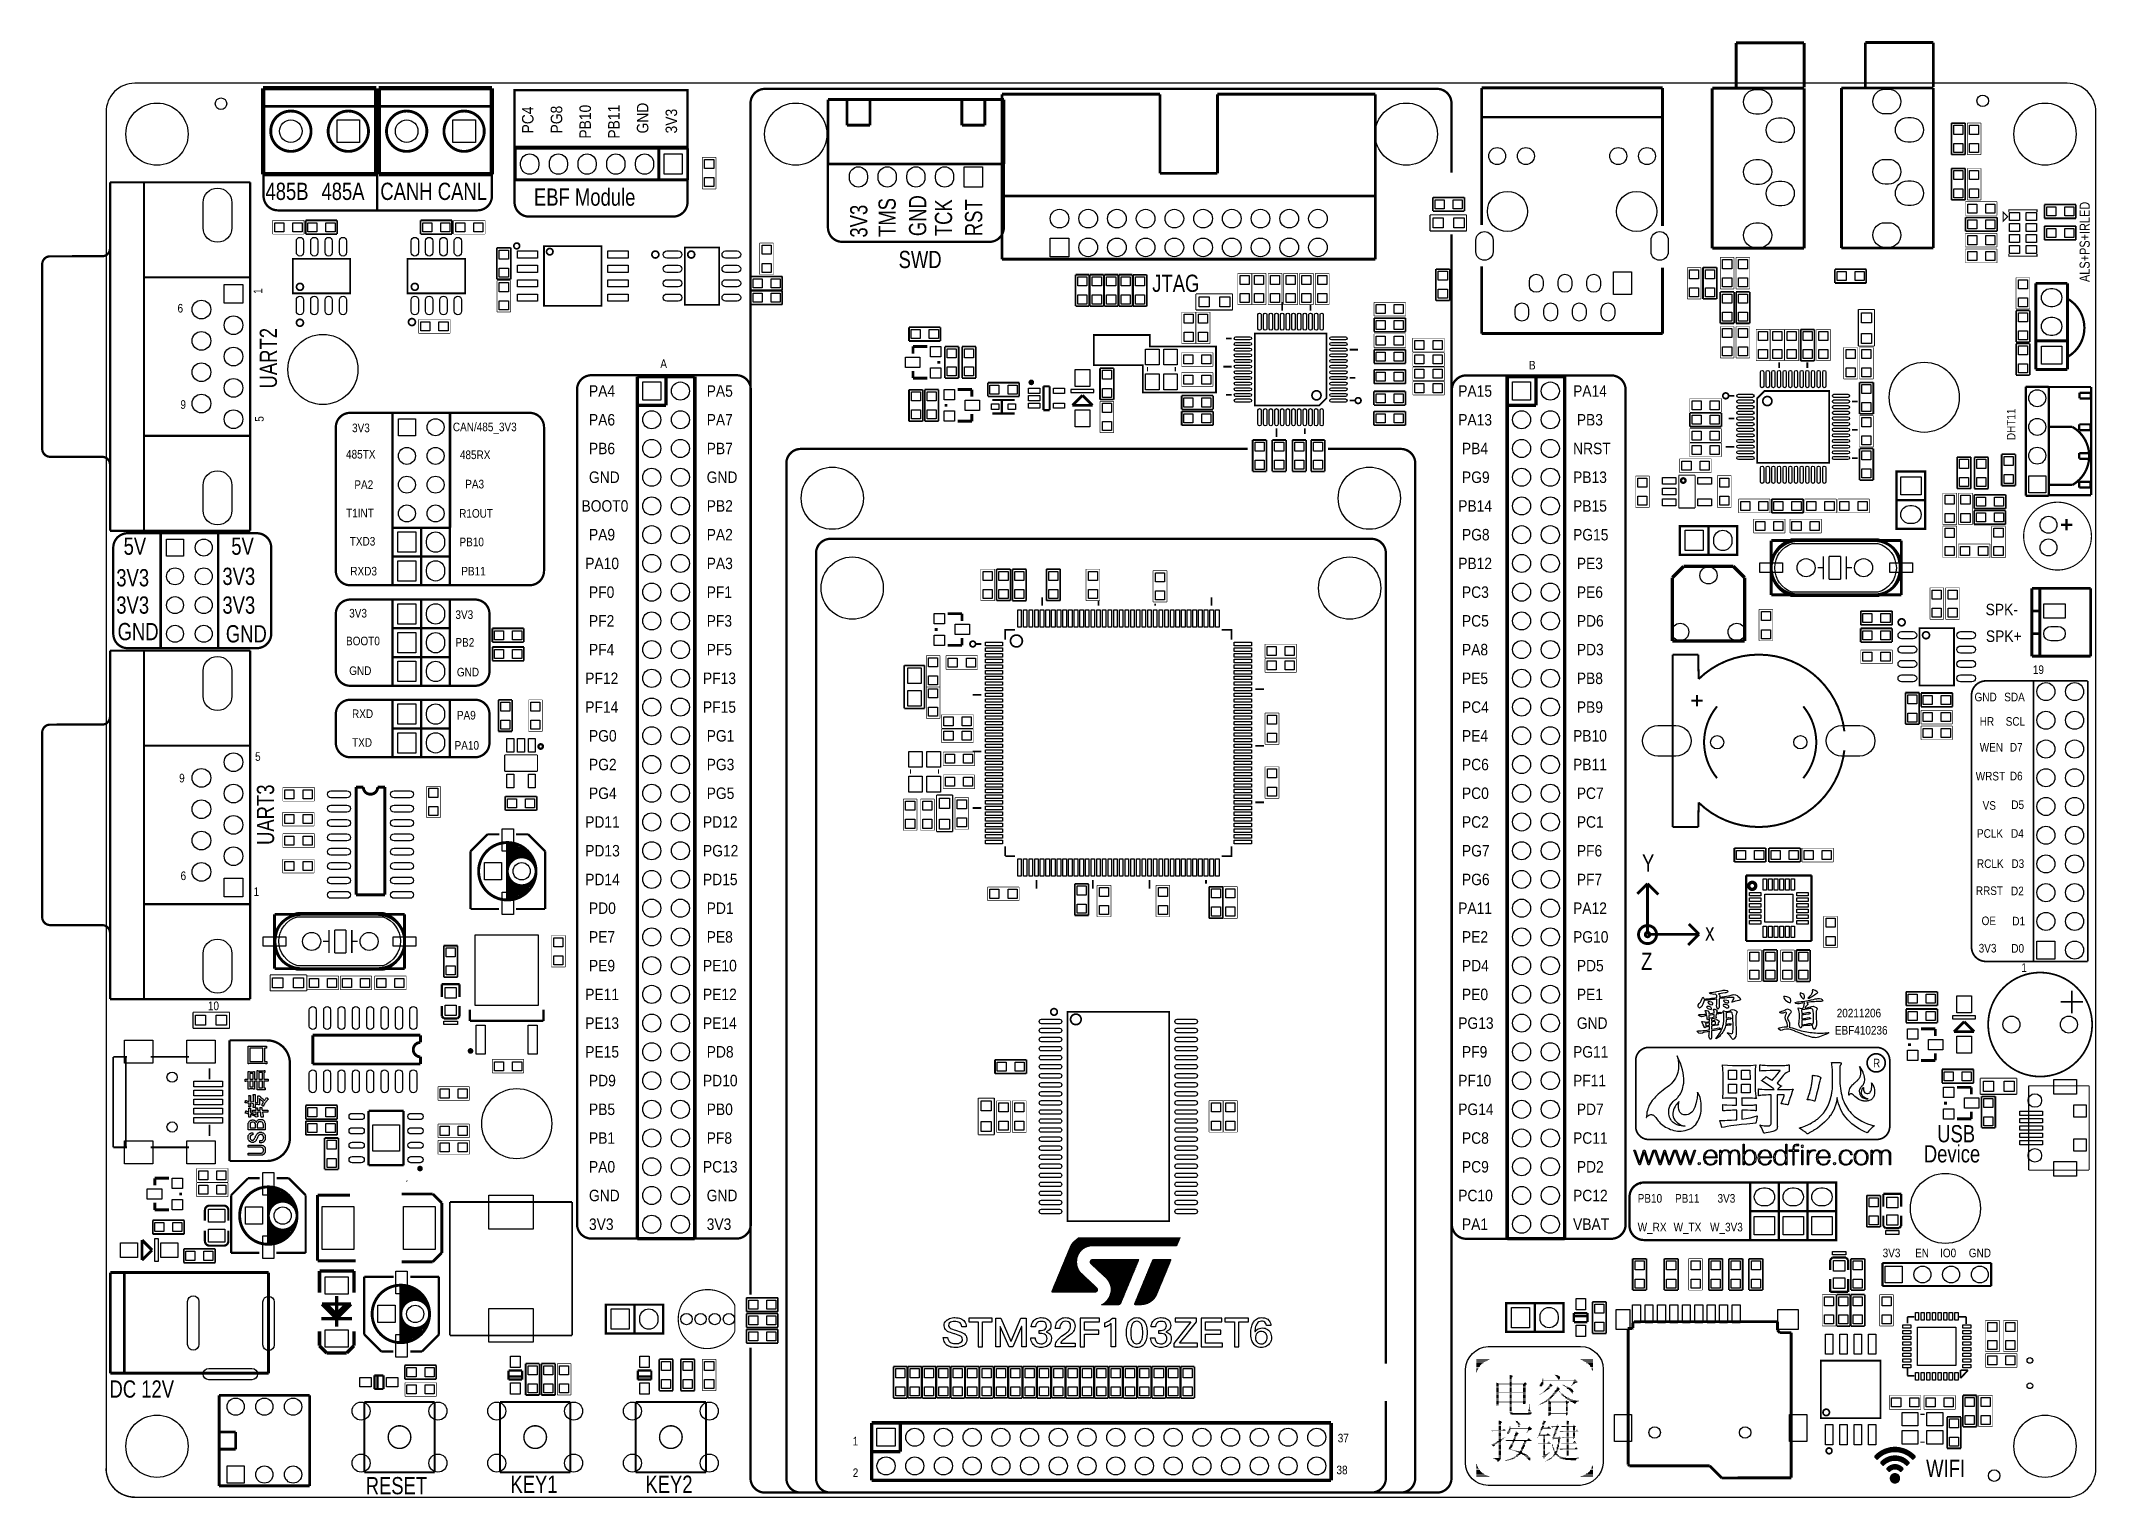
# Model space of a CAD drawing. Extents: x -6 to 176, y 0 to 129.
import ezdxf

# ---------------------------------------------------------------- set-up
doc = ezdxf.new("R2010")
doc.units = 0
for name, color, linetype in [('BG_OUTLINE', 3, 'CONTINUOUS'), ('BG_SILKSCREEN_TOP', 85, 'CONTINUOUS'), ('PG_SILKSCREEN_TOP', 85, 'CONTINUOUS'), ('PIN_TOP', 69, 'CONTINUOUS')]:
    doc.layers.add(name, color=color, linetype=linetype)

msp = doc.modelspace()

# ---------------------------------------------------------------- texts
at = {"layer": 'BG_SILKSCREEN_TOP'}
for s, height, width, p in [('PC4', 1.016, 0.9, (37.803836, 120.5611)), ('PG8', 1.016, 0.9, (40.343836, 120.5611)), ('PB10', 1.016, 0.9, (42.883836, 120.1039)), ('PB11', 1.016, 0.9, (45.423836, 120.1039)), ('GND', 1.016, 0.9, (47.963836, 120.5611)), ('3V3', 1.016, 0.9, (50.503836, 120.5611)), ('TMS', 1.524, 0.8, (69.84492, 111.41202)), ('GND', 1.524, 0.8, (72.5424, 111.4806)), ('TCK', 1.524, 0.8, (74.8284, 111.4806)), ('RST', 1.524, 0.8, (77.4954, 111.4806)), ('3V3', 1.524, 0.8, (67.3354, 111.3536)), ('ALS+PS+IRLED', 0.899922, 0.802992, (175.456088, 107.42549)), ('UART2', 1.524, 0.8, (15.113, 98.0186)), ('DHT11', 0.762, 0.866667, (168.8846, 93.4466)), ('UART3', 1.524, 0.8, (14.859, 57.658))]:
    msp.add_text(s, height=height, rotation=90, dxfattribs=dict(at, width=width)).set_placement(p)
for s, height, width, p in [('485B', 1.524, 0.8, (14.097, 114.681)), ('485A', 1.524, 0.8, (19.05, 114.681)), ('CANH', 1.524, 0.8, (24.257, 114.681)), ('CANL', 1.524, 0.8, (29.337, 114.681)), ('EBF Module', 1.524, 0.8, (37.846, 114.173)), ('SWD', 1.524, 0.8, (70.09638, 108.65612)), ('JTAG', 1.524, 0.8, (92.5322, 106.553)), ('A', 0.762, 0.866667, (49.022, 99.822)), ('B', 0.762, 0.866667, (125.857, 99.695)), ('PA4', 1.016, 0.9, (42.7101, 97.282)), ('PA5', 1.016, 0.9, (53.1241, 97.282)), ('PA15', 1.016, 0.9, (119.5959, 97.282)), ('PA14', 1.016, 0.9, (129.7559, 97.282)), ('3V3', 0.762, 0.866667, (21.7551, 94.149418)), ('CAN/485_3V3', 0.762, 0.866667, (30.6705, 94.234)), ('PA6', 1.016, 0.9, (42.7101, 94.742)), ('PA7', 1.016, 0.9, (53.1241, 94.742)), ('PA13', 1.016, 0.9, (119.5959, 94.742)), ('PB3', 1.016, 0.9, (130.0861, 94.742)), ('PB6', 1.016, 0.9, (42.7101, 92.202)), ('PB7', 1.016, 0.9, (53.1241, 92.202)), ('PB4', 1.016, 0.9, (119.9261, 92.202)), ('NRST', 1.016, 0.9, (129.7559, 92.202)), ('485TX', 0.762, 0.866667, (21.2217, 91.821)), ('485RX', 0.762, 0.866667, (31.2928, 91.7702)), ('PA2', 0.762, 0.866667, (21.9583, 89.1286)), ('PA3', 0.762, 0.866667, (31.7627, 89.1794)), ('GND', 1.016, 0.9, (42.7101, 89.662)), ('GND', 1.016, 0.9, (53.1241, 89.662)), ('PG9', 1.016, 0.9, (119.9261, 89.662)), ('PB13', 1.016, 0.9, (129.7559, 89.662)), ('T1INT', 0.762, 0.866667, (21.2217, 86.614)), ('R1OUT', 0.762, 0.866667, (31.2293, 86.5886)), ('BOOT0', 1.016, 0.9, (42.0497, 87.122)), ('PB2', 1.016, 0.9, (53.1241, 87.122)), ('PB14', 1.016, 0.9, (119.5959, 87.122)), ('PB15', 1.016, 0.9, (129.7559, 87.122)), ('PA9', 1.016, 0.9, (42.7101, 84.582)), ('PA2', 1.016, 0.9, (53.1241, 84.582)), ('PG8', 1.016, 0.9, (119.9261, 84.582)), ('PG15', 1.016, 0.9, (129.7559, 84.582)), ('5V', 1.524, 0.8, (1.5494, 83.312)), ('5V', 1.524, 0.8, (11.0744, 83.312)), ('TXD3', 0.762, 0.866667, (21.5519, 84.1248)), ('PB10', 0.762, 0.866667, (31.2547, 84.065618)), ('3V3', 1.524, 0.8, (0.9017, 80.518)), ('3V3', 1.524, 0.8, (10.287, 80.645)), ('RXD3', 0.762, 0.866667, (21.6027, 81.4832)), ('PB11', 0.762, 0.866667, (31.4198, 81.4832)), ('PA10', 1.016, 0.9, (42.3799, 82.042)), ('PA3', 1.016, 0.9, (53.1241, 82.042)), ('PB12', 1.016, 0.9, (119.5959, 82.042)), ('PE3', 1.016, 0.9, (130.0861, 82.042)), ('PF0', 1.016, 0.9, (42.7101, 79.502)), ('PF1', 1.016, 0.9, (53.1241, 79.502)), ('PC3', 1.016, 0.9, (119.9261, 79.502)), ('PE6', 1.016, 0.9, (130.0861, 79.502)), ('3V3', 1.524, 0.8, (0.9017, 78.105)), ('3V3', 1.524, 0.8, (10.287, 78.105)), ('3V3', 0.762, 0.866667, (21.5011, 77.766418)), ('3V3', 0.762, 0.866667, (30.8991, 77.639418)), ('SPK-', 1.016, 0.9, (166.24554, 77.967078)), ('GND', 1.524, 0.8, (1.01854, 75.76058)), ('GND', 1.524, 0.8, (10.5918, 75.565)), ('PF2', 1.016, 0.9, (42.7101, 76.962)), ('PF3', 1.016, 0.9, (53.1241, 76.962)), ('PC5', 1.016, 0.9, (119.9261, 76.962)), ('PD6', 1.016, 0.9, (130.0861, 76.962)), ('SPK+', 1.016, 0.9, (166.27094, 75.607418)), ('BOOT0', 0.762, 0.866667, (21.2217, 75.311)), ('PB2', 0.762, 0.866667, (30.8991, 75.184)), ('PF4', 1.016, 0.9, (42.7101, 74.422)), ('PF5', 1.016, 0.9, (53.1241, 74.422)), ('PA8', 1.016, 0.9, (119.9261, 74.422)), ('PD3', 1.016, 0.9, (130.0861, 74.422)), ('GND', 0.762, 0.866667, (21.5011, 72.686418)), ('GND', 0.762, 0.866667, (31.0261, 72.559418)), ('PF12', 1.016, 0.9, (42.3799, 71.882)), ('PF13', 1.016, 0.9, (52.7939, 71.882)), ('PE5', 1.016, 0.9, (119.9261, 71.882)), ('PB8', 1.016, 0.9, (130.0861, 71.882)), ('19', 0.762, 0.866667, (170.4213, 72.771)), ('GND', 0.762, 0.866667, (165.2651, 70.358)), ('SDA', 0.762, 0.866667, (167.894, 70.358)), ('RXD', 0.762, 0.866667, (21.7551, 68.876418)), ('PA9', 0.762, 0.866667, (31.0261, 68.749418)), ('PF14', 1.016, 0.9, (42.3799, 69.342)), ('PF15', 1.016, 0.9, (52.7939, 69.342)), ('PC4', 1.016, 0.9, (119.9261, 69.342)), ('PB9', 1.016, 0.9, (130.0861, 69.342)), ('PG0', 1.016, 0.9, (42.7101, 66.802)), ('PG1', 1.016, 0.9, (53.1241, 66.802)), ('PE4', 1.016, 0.9, (119.9261, 66.802)), ('PB10', 1.016, 0.9, (129.7559, 66.802)), ('HR', 0.762, 0.866667, (165.7223, 68.199)), ('SCL', 0.762, 0.866667, (168.021, 68.199)), ('TXD', 0.762, 0.866667, (21.7551, 66.336418)), ('PA10', 0.762, 0.866667, (30.8229, 66.082418)), ('WEN', 0.762, 0.866667, (165.7223, 65.913)), ('D7', 0.762, 0.866667, (168.3893, 65.913)), ('PG2', 1.016, 0.9, (42.7101, 64.262)), ('PG3', 1.016, 0.9, (53.1241, 64.262)), ('PC6', 1.016, 0.9, (119.9261, 64.262)), ('PB11', 1.016, 0.9, (129.7559, 64.262)), ('WRST', 0.762, 0.866667, (165.36924, 63.3603)), ('D6', 0.762, 0.866667, (168.3893, 63.373)), ('PG4', 1.016, 0.9, (42.7101, 61.722)), ('PG5', 1.016, 0.9, (53.1241, 61.722)), ('PC0', 1.016, 0.9, (119.9261, 61.722)), ('PC7', 1.016, 0.9, (130.0861, 61.722)), ('PD11', 1.016, 0.9, (42.3799, 59.182)), ('PD12', 1.016, 0.9, (52.7939, 59.182)), ('PC2', 1.016, 0.9, (119.9261, 59.182)), ('PC1', 1.016, 0.9, (130.0861, 59.182)), ('VS', 0.762, 0.866667, (165.97884, 60.77204)), ('D5', 0.762, 0.866667, (168.5163, 60.833)), ('PCLK', 0.762, 0.866667, (165.481, 58.293)), ('D4', 0.762, 0.866667, (168.4909, 58.293)), ('PD13', 1.016, 0.9, (42.3799, 56.642)), ('PG12', 1.016, 0.9, (52.7939, 56.642)), ('PG7', 1.016, 0.9, (119.9261, 56.642)), ('PF6', 1.016, 0.9, (130.0861, 56.642)), ('Y', 1.524, 0.8, (135.85317, 55.306976)), ('RCLK', 0.762, 0.866667, (165.481, 55.626)), ('D3', 0.762, 0.866667, (168.529, 55.626)), ('PD14', 1.016, 0.9, (42.3799, 54.102)), ('PD15', 1.016, 0.9, (52.7939, 54.102)), ('PG6', 1.016, 0.9, (119.9261, 54.102)), ('PF7', 1.016, 0.9, (130.0861, 54.102)), ('RRST', 0.762, 0.866667, (165.38194, 53.23586)), ('D2', 0.762, 0.866667, (168.4909, 53.213)), ('PD0', 1.016, 0.9, (42.7101, 51.562)), ('PD1', 1.016, 0.9, (53.1241, 51.562)), ('PA11', 1.016, 0.9, (119.5959, 51.562)), ('PA12', 1.016, 0.9, (129.7559, 51.562)), ('OE', 0.762, 0.866667, (165.88994, 50.5714)), ('D1', 0.762, 0.866667, (168.6052, 50.546)), ('PE7', 1.016, 0.9, (42.7101, 49.022)), ('PE8', 1.016, 0.9, (53.1241, 49.022)), ('PE2', 1.016, 0.9, (119.9261, 49.022)), ('PG10', 1.016, 0.9, (129.7559, 49.022)), ('x', 1.524, 0.8, (141.44117, 49.210976)), ('PE9', 1.016, 0.9, (42.7101, 46.482)), ('PE10', 1.016, 0.9, (52.7939, 46.482)), ('PD4', 1.016, 0.9, (119.9261, 46.482)), ('PD5', 1.016, 0.9, (130.0861, 46.482)), ('Z', 1.524, 0.8, (135.763, 46.609)), ('3V3', 0.762, 0.866667, (165.6334, 48.15078)), ('D0', 0.762, 0.866667, (168.5163, 48.133)), ('1', 0.762, 0.866667, (169.4053, 46.4312)), ('10', 0.762, 0.866667, (9.0043, 43.053)), ('PE11', 1.016, 0.9, (42.3799, 43.942)), ('PE12', 1.016, 0.9, (52.7939, 43.942)), ('PE0', 1.016, 0.9, (119.9261, 43.942)), ('PE1', 1.016, 0.9, (130.0861, 43.942)), ('PE13', 1.016, 0.9, (42.3799, 41.402)), ('PE14', 1.016, 0.9, (52.7939, 41.402)), ('PG13', 1.016, 0.9, (119.5959, 41.402)), ('GND', 1.016, 0.9, (130.0861, 41.402)), ('20211206', 0.762, 0.866667, (153.0731, 42.418)), ('EBF410236', 0.762, 0.866667, (152.908, 40.894)), ('PE15', 1.016, 0.9, (42.3799, 38.862)), ('PD8', 1.016, 0.9, (53.1241, 38.862)), ('PF9', 1.016, 0.9, (119.9261, 38.862)), ('PG11', 1.016, 0.9, (129.7559, 38.862)), ('R', 0.762, 0.866667, (156.2862, 37.9984)), ('PD9', 1.016, 0.9, (42.7101, 36.322)), ('PD10', 1.016, 0.9, (52.7939, 36.322)), ('PF10', 1.016, 0.9, (119.5959, 36.322)), ('PF11', 1.016, 0.9, (129.7559, 36.322)), ('PB5', 1.016, 0.9, (42.7101, 33.782)), ('PB0', 1.016, 0.9, (53.1241, 33.782)), ('PG14', 1.016, 0.9, (119.5959, 33.782)), ('PD7', 1.016, 0.9, (130.0861, 33.782)), ('USB', 1.524, 0.8, (161.9631, 31.369)), ('PB1', 1.016, 0.9, (42.7101, 31.242)), ('PF8', 1.016, 0.9, (53.1241, 31.242)), ('PC8', 1.016, 0.9, (119.9261, 31.242)), ('PC11', 1.016, 0.9, (129.7559, 31.242)), ('Device', 1.524, 0.8, (160.782, 29.591)), ('PA0', 1.016, 0.9, (42.7101, 28.702)), ('PC13', 1.016, 0.9, (52.7939, 28.702)), ('PC9', 1.016, 0.9, (119.9261, 28.702)), ('PD2', 1.016, 0.9, (130.0861, 28.702)), ('GND', 1.016, 0.9, (42.7101, 26.162)), ('GND', 1.016, 0.9, (53.1241, 26.162)), ('PC10', 1.016, 0.9, (119.5959, 26.162)), ('PC12', 1.016, 0.9, (129.7559, 26.162)), ('PB10', 0.762, 0.866667, (135.4709, 26.035)), ('PB11', 0.762, 0.866667, (138.7729, 26.035)), ('3V3', 0.762, 0.866667, (142.5321, 26.035)), ('3V3', 1.016, 0.9, (42.7101, 23.622)), ('3V3', 1.016, 0.9, (53.1241, 23.622)), ('PA1', 1.016, 0.9, (119.9261, 23.622)), ('VBAT', 1.016, 0.9, (129.7559, 23.622)), ('W_RX', 0.762, 0.866667, (135.4709, 23.495)), ('W_TX', 0.762, 0.866667, (138.6459, 23.495)), ('W_3V3', 0.762, 0.866667, (141.8717, 23.495)), ('3V3', 0.762, 0.866667, (157.1371, 21.209)), ('EN', 0.762, 0.866667, (160.0073, 21.209)), ('IO0', 0.762, 0.866667, (162.2171, 21.209)), ('GND', 0.762, 0.866667, (164.7571, 21.209)), ('DC 12V', 1.524, 0.8, (0.299974, 8.800084)), ('37', 0.762, 0.866667, (108.939838, 4.844034)), ('1', 0.762, 0.866667, (66.04, 4.572)), ('KEY1', 1.524, 0.8, (35.7632, 0.381)), ('KEY2', 1.524, 0.8, (47.7012, 0.381)), ('2', 0.762, 0.866667, (66.04, 1.778)), ('38', 0.762, 0.866667, (108.828332, 2.022348)), ('WIFI', 1.524, 0.8, (160.9852, 1.778)), ('RESET', 1.524, 0.8, (22.9616, 0.254))]:
    msp.add_text(s, height=height, dxfattribs=dict(at, width=width)).set_placement(p)
at = {"layer": 'PG_SILKSCREEN_TOP', "width": 0.866667}
for s, p in [('6', (6.319266, 104.724962)), ('9', (6.573266, 96.215962)), ('5', (13.177266, 65.09512)), ('1', (13.050266, 53.15712))]:
    msp.add_text(s, height=0.762, dxfattribs=at).set_placement(p)
for s, rotation, p in [('1', 90, (13.812266, 106.375962)), ('5', 90, (13.939266, 95.072962)), ('6', 180, (6.954266, 63.95212)), ('9', 180, (7.081266, 55.31612))]:
    msp.add_text(s, height=0.762, rotation=rotation, dxfattribs=at).set_placement(p)

# ---------------------------------------------------------------- linework, layer by layer
at = {"layer": 'BG_OUTLINE'}
msp.add_lwpolyline([(0, 2.54, 0.414214), (2.54, 0), (173.459902, 0, 0.414214), (175.999902, 2.54), (175.999902, 122.460004, 0.414214), (173.459902, 125.000004), (2.54, 125.000004, 0.414214), (0, 122.460004)], format="xyb", close=True, dxfattribs=at)
at = {"layer": 'BG_OUTLINE', "const_width": 0.127}
msp.add_lwpolyline([(0, 2.54, 0.414214), (2.54, 0)], format="xyb", dxfattribs=at)
at = {"layer": 'BG_SILKSCREEN_TOP'}
for points, const_width in [([(36.125912, 114.48288), (36.125912, 124.390912), (51.42611, 124.390912), (51.42611, 114.48288)], 0.2032), ([(56.999886, 123.229878), (56.999886, 17.907)], 0.2032), ([(51.395884, 119.383048), (36.155884, 119.383048)], 0.199898), ([(23.97633, 117.104668), (23.97633, 113.853468)], 0.2032), ([(98.171, 97.663), (91.694, 97.663), (91.694, 100.076), (87.376, 100.076), (87.376, 102.743), (92.329, 102.743), (92.329, 101.727), (98.171, 101.727), (98.171, 97.663)], 0.1524), ([(171.831, 88.594946), (171.831, 98.145346)], 0.2032), ([(171.831, 98.145346), (175.5775, 98.145346)], 0.2032), ([(175.5775, 98.145346), (175.5775, 88.594946)], 0.2032), ([(174.552102, 97.129346), (174.552102, 97.637346)], 0.2032), ([(174.552102, 97.637346), (175.536098, 97.637346)], 0.2032), ([(175.536098, 97.129346), (174.552102, 97.129346)], 0.2032), ([(175.536098, 97.637346), (175.536098, 97.129346)], 0.2032), ([(171.839382, 89.4842), (171.839382, 94.615)], 0.2032), ([(171.839382, 94.615), (173.923706, 94.615)], 0.2032), ([(174.526702, 94.335346), (174.526702, 94.843346)], 0.2032), ([(174.526702, 94.843346), (175.510698, 94.843346)], 0.2032), ([(175.510698, 94.843346), (175.510698, 94.335346)], 0.2032), ([(175.510698, 94.335346), (174.526702, 94.335346)], 0.2032), ([(174.526702, 91.795346), (174.526702, 92.303346)], 0.2032), ([(174.526702, 92.303346), (175.510698, 92.303346)], 0.2032), ([(175.510698, 91.795346), (174.526702, 91.795346)], 0.2032), ([(175.510698, 92.303346), (175.510698, 91.795346)], 0.2032), ([(173.923706, 89.4842), (171.839382, 89.4842)], 0.2032), ([(174.526702, 89.255346), (174.526702, 89.763346)], 0.2032), ([(174.526702, 89.763346), (175.510698, 89.763346)], 0.2032), ([(175.510698, 89.255346), (174.526702, 89.255346)], 0.2032), ([(175.510698, 89.763346), (175.510698, 89.255346)], 0.2032), ([(175.5775, 88.594946), (171.831, 88.594946)], 0.2032), ([(136.34339, 54.23662), (135.443468, 53.336698)], 0.254), ([(136.34339, 49.736502), (136.34339, 54.23662)], 0.254), ([(136.34339, 54.23662), (137.29335, 53.28666)], 0.254), ([(136.393428, 49.761648), (140.893546, 49.761648)], 0.254), ([(140.893546, 49.761648), (139.943586, 48.811688)], 0.254), ([(140.893546, 49.761648), (139.99337, 50.66157)], 0.254), ([(10.922, 40.386), (14.224, 40.386)], 0.2032), ([(10.922, 29.718), (10.922, 40.386)], 0.2032), ([(135.298688, 32.76727), (135.298688, 38.612826)], 0.150114), ([(14.224, 29.718), (10.922, 29.718)], 0.2032), ([(26.56332, 27.976576), (26.70048, 27.976576)], 0.0254), ([(26.56332, 27.958288), (26.663904, 27.958288)], 0.0254), ([(26.56332, 27.94), (26.65476, 27.94)], 0.0254), ([(26.56332, 27.930856), (26.618184, 27.930856)], 0.0254), ([(26.56332, 27.912568), (26.60904, 27.912568)], 0.0254), ([(26.56332, 27.89428), (26.590752, 27.89428)], 0.0254), ([(26.56332, 27.885136), (26.572464, 27.885136)], 0.0254), ([(26.56332, 27.866848), (26.572464, 27.866848)], 0.0254), ([(135.763, 27.813), (135.636, 27.686)], 0.2032), ([(85.1027, 21.8059), (86.2965, 21.8059)], 0.0127), ([(85.1154, 21.8313), (86.3346, 21.8313)], 0.0127), ([(85.1154, 21.8186), (86.3092, 21.8186)], 0.0127), ([(85.1281, 21.8694), (86.3727, 21.8694)], 0.0127), ([(85.1281, 21.8567), (86.36, 21.8567)], 0.0127), ([(85.1281, 21.844), (86.3473, 21.844)], 0.0127), ([(85.1408, 21.8948), (86.4108, 21.8948)], 0.0127), ([(85.1408, 21.8821), (86.3854, 21.8821)], 0.0127), ([(85.1535, 21.9329), (86.4616, 21.9329)], 0.0127), ([(85.1535, 21.9202), (86.4362, 21.9202)], 0.0127), ([(85.1535, 21.9075), (86.4235, 21.9075)], 0.0127), ([(85.1662, 21.9583), (86.4997, 21.9583)], 0.0127), ([(85.1662, 21.9456), (86.4743, 21.9456)], 0.0127), ([(85.1789, 21.9837), (86.5378, 21.9837)], 0.0127), ([(85.1789, 21.971), (86.5124, 21.971)], 0.0127), ([(85.1916, 22.0218), (86.6013, 22.0218)], 0.0127), ([(85.1916, 22.0091), (86.5759, 22.0091)], 0.0127), ([(85.1916, 21.9964), (86.5632, 21.9964)], 0.0127), ([(85.2043, 22.0472), (86.6521, 22.0472)], 0.0127), ([(85.2043, 22.0345), (86.6267, 22.0345)], 0.0127), ([(85.217, 22.0853), (86.7537, 22.0853)], 0.0127), ([(85.217, 22.0726), (86.7156, 22.0726)], 0.0127), ([(85.217, 22.0599), (86.6902, 22.0599)], 0.0127), ([(85.2297, 22.1107), (86.8172, 22.1107)], 0.0127), ([(85.2297, 22.098), (86.7791, 22.098)], 0.0127), ([(85.2424, 22.1361), (86.9188, 22.1361)], 0.0127), ([(85.2424, 22.1234), (86.868, 22.1234)], 0.0127), ([(85.2551, 22.1742), (87.122, 22.1742)], 0.0127), ([(85.2551, 22.1615), (87.0331, 22.1615)], 0.0127), ([(85.2551, 22.1488), (86.9696, 22.1488)], 0.0127), ([(85.2678, 22.1996), (94.7166, 22.1996)], 0.0127), ([(85.2678, 22.1869), (94.6785, 22.1869)], 0.0127), ([(85.2805, 22.225), (94.742, 22.225)], 0.0127), ([(85.2805, 22.2123), (94.742, 22.2123)], 0.0127), ([(85.2932, 22.2504), (94.7547, 22.2504)], 0.0127), ([(85.2932, 22.2377), (94.7547, 22.2377)], 0.0127), ([(85.3059, 22.2758), (94.7674, 22.2758)], 0.0127), ([(85.3059, 22.2631), (94.7674, 22.2631)], 0.0127), ([(85.3186, 22.3012), (94.7801, 22.3012)], 0.0127), ([(85.3186, 22.2885), (94.7801, 22.2885)], 0.0127), ([(85.3313, 22.3139), (94.7801, 22.3139)], 0.0127), ([(85.344, 22.3393), (94.7928, 22.3393)], 0.0127), ([(85.344, 22.3266), (94.7928, 22.3266)], 0.0127), ([(85.3567, 22.3647), (94.8055, 22.3647)], 0.0127), ([(85.3567, 22.352), (94.8055, 22.352)], 0.0127), ([(85.3694, 22.3774), (94.8055, 22.3774)], 0.0127), ([(85.3821, 22.4028), (94.8182, 22.4028)], 0.0127), ([(85.3821, 22.3901), (94.8182, 22.3901)], 0.0127), ([(85.3948, 22.4155), (94.8309, 22.4155)], 0.0127), ([(85.4075, 22.4282), (94.8309, 22.4282)], 0.0127), ([(85.4202, 22.4536), (94.8436, 22.4536)], 0.0127), ([(85.4202, 22.4409), (94.8436, 22.4409)], 0.0127), ([(85.4329, 22.4663), (94.8436, 22.4663)], 0.0127), ([(85.4456, 22.479), (94.8563, 22.479)], 0.0127), ([(85.4583, 22.5044), (94.869, 22.5044)], 0.0127), ([(85.4583, 22.4917), (94.8563, 22.4917)], 0.0127), ([(85.471, 22.5171), (94.869, 22.5171)], 0.0127), ([(85.4837, 22.5298), (94.869, 22.5298)], 0.0127), ([(85.4964, 22.5425), (94.8817, 22.5425)], 0.0127), ([(85.5091, 22.5552), (94.8817, 22.5552)], 0.0127), ([(85.5218, 22.5679), (94.8944, 22.5679)], 0.0127), ([(85.5345, 22.5933), (94.8944, 22.5933)], 0.0127), ([(85.5345, 22.5806), (94.8944, 22.5806)], 0.0127), ([(85.5472, 22.606), (94.9071, 22.606)], 0.0127), ([(85.5599, 22.6187), (94.9071, 22.6187)], 0.0127), ([(85.5726, 22.6314), (94.9198, 22.6314)], 0.0127), ([(85.5853, 22.6441), (94.9198, 22.6441)], 0.0127), ([(85.598, 22.6568), (94.9325, 22.6568)], 0.0127), ([(85.6234, 22.6695), (94.9325, 22.6695)], 0.0127), ([(85.6361, 22.6822), (94.9325, 22.6822)], 0.0127), ([(85.6488, 22.6949), (94.9452, 22.6949)], 0.0127), ([(85.6615, 22.7076), (94.9452, 22.7076)], 0.0127), ([(85.686646, 22.717506), (94.944438, 22.71903)], 0.0127), ([(85.690456, 22.730714), (94.942152, 22.73046)], 0.0127), ([(85.712046, 22.742652), (94.949264, 22.742906)], 0.0127), ([(85.715856, 22.75586), (94.963234, 22.755606)], 0.0127), ([(85.743542, 22.769576), (94.972632, 22.770338)], 0.0127), ([(85.768942, 22.783546), (94.976442, 22.783546)], 0.0127), ([(85.781388, 22.7965), (94.994476, 22.797516)], 0.0127), ([(85.790786, 22.810724), (94.998286, 22.810724)], 0.0127), ([(85.824314, 22.82571), (94.993714, 22.82571)], 0.0127), ([(85.828124, 22.838918), (94.997524, 22.838918)], 0.0127), ([(85.866224, 22.853904), (95.016574, 22.85492)], 0.0127), ([(85.886544, 22.866604), (95.016574, 22.86762)], 0.0127), ([(85.895942, 22.88032), (95.016574, 22.88032)], 0.0127), ([(85.918294, 22.894798), (95.03537, 22.896576)], 0.0127), ([(85.930486, 22.909784), (95.03537, 22.909276)], 0.0127), ([(85.943694, 22.923246), (95.03537, 22.921976)], 0.0127), ([(85.956394, 22.937216), (95.0468, 22.9362)], 0.0127), ([(85.969856, 22.950932), (95.0468, 22.9489)], 0.0127), ([(85.986874, 22.963632), (95.0468, 22.9616)], 0.0127), ([(84.3534, 20.0025), (86.1187, 20.0025)], 0.0127), ([(84.3534, 19.9898), (86.1314, 19.9898)], 0.0127), ([(84.3661, 20.0279), (86.106, 20.0279)], 0.0127), ([(84.3661, 20.0152), (86.1187, 20.0152)], 0.0127), ([(84.3788, 20.066), (86.0806, 20.066)], 0.0127), ([(84.3788, 20.0533), (86.0933, 20.0533)], 0.0127), ([(84.3788, 20.0406), (86.0933, 20.0406)], 0.0127), ([(84.3915, 20.0914), (86.0679, 20.0914)], 0.0127), ([(84.3915, 20.0787), (86.0679, 20.0787)], 0.0127), ([(84.4042, 20.1168), (86.0552, 20.1168)], 0.0127), ([(84.4042, 20.1041), (86.0552, 20.1041)], 0.0127), ([(84.4169, 20.1549), (86.0298, 20.1549)], 0.0127), ([(84.4169, 20.1422), (86.0425, 20.1422)], 0.0127), ([(84.4169, 20.1295), (86.0425, 20.1295)], 0.0127), ([(84.4296, 20.1803), (86.0171, 20.1803)], 0.0127), ([(84.4296, 20.1676), (86.0298, 20.1676)], 0.0127), ([(84.4423, 20.2184), (86.0044, 20.2184)], 0.0127), ([(84.4423, 20.2057), (86.0044, 20.2057)], 0.0127), ([(84.4423, 20.193), (86.0171, 20.193)], 0.0127), ([(84.455, 20.2438), (85.9917, 20.2438)], 0.0127), ([(84.455, 20.2311), (85.9917, 20.2311)], 0.0127), ([(84.4677, 20.2692), (85.979, 20.2692)], 0.0127), ([(84.4677, 20.2565), (85.979, 20.2565)], 0.0127), ([(84.4804, 20.3073), (85.9663, 20.3073)], 0.0127), ([(84.4804, 20.2946), (85.9663, 20.2946)], 0.0127), ([(84.4804, 20.2819), (85.979, 20.2819)], 0.0127), ([(84.4931, 20.3327), (85.9536, 20.3327)], 0.0127), ([(84.4931, 20.32), (85.9663, 20.32)], 0.0127), ([(84.5058, 20.3708), (85.9409, 20.3708)], 0.0127), ([(84.5058, 20.3581), (85.9536, 20.3581)], 0.0127), ([(84.5058, 20.3454), (85.9536, 20.3454)], 0.0127), ([(84.5185, 20.3962), (85.9409, 20.3962)], 0.0127), ([(84.5185, 20.3835), (85.9409, 20.3835)], 0.0127), ([(84.5312, 20.4343), (85.9282, 20.4343)], 0.0127), ([(84.5312, 20.4216), (85.9282, 20.4216)], 0.0127), ([(84.5312, 20.4089), (85.9282, 20.4089)], 0.0127), ([(84.5439, 20.4597), (85.9155, 20.4597)], 0.0127), ([(84.5439, 20.447), (85.9282, 20.447)], 0.0127), ([(84.5566, 20.4851), (85.9155, 20.4851)], 0.0127), ([(84.5566, 20.4724), (85.9155, 20.4724)], 0.0127), ([(84.5693, 20.5232), (85.9028, 20.5232)], 0.0127), ([(84.5693, 20.5105), (85.9028, 20.5105)], 0.0127), ([(84.5693, 20.4978), (85.9155, 20.4978)], 0.0127), ([(84.582, 20.5486), (85.9028, 20.5486)], 0.0127), ([(84.582, 20.5359), (85.9028, 20.5359)], 0.0127), ([(84.5947, 20.5867), (85.8901, 20.5867)], 0.0127), ([(84.5947, 20.574), (85.9028, 20.574)], 0.0127), ([(84.5947, 20.5613), (85.9028, 20.5613)], 0.0127), ([(84.6074, 20.6121), (85.8901, 20.6121)], 0.0127), ([(84.6074, 20.5994), (85.8901, 20.5994)], 0.0127), ([(84.6201, 20.6375), (85.8901, 20.6375)], 0.0127), ([(84.6201, 20.6248), (85.8901, 20.6248)], 0.0127), ([(84.6328, 20.6756), (85.8901, 20.6756)], 0.0127), ([(84.6328, 20.6629), (85.8901, 20.6629)], 0.0127), ([(84.6328, 20.6502), (85.8901, 20.6502)], 0.0127), ([(84.6455, 20.701), (85.8901, 20.701)], 0.0127), ([(84.6455, 20.6883), (85.8901, 20.6883)], 0.0127), ([(84.6582, 20.7391), (85.8774, 20.7391)], 0.0127), ([(84.6582, 20.7264), (85.8774, 20.7264)], 0.0127), ([(84.6582, 20.7137), (85.8774, 20.7137)], 0.0127), ([(84.6709, 20.7645), (85.8774, 20.7645)], 0.0127), ([(84.6709, 20.7518), (85.8774, 20.7518)], 0.0127), ([(84.6836, 20.7899), (85.8774, 20.7899)], 0.0127), ([(84.6836, 20.7772), (85.8774, 20.7772)], 0.0127), ([(84.6963, 20.828), (85.8774, 20.828)], 0.0127), ([(84.6963, 20.8153), (85.8774, 20.8153)], 0.0127), ([(84.6963, 20.8026), (85.8774, 20.8026)], 0.0127), ([(84.709, 20.8534), (85.8774, 20.8534)], 0.0127), ([(84.709, 20.8407), (85.8774, 20.8407)], 0.0127), ([(84.7217, 20.8915), (85.8901, 20.8915)], 0.0127), ([(84.7217, 20.8788), (85.8901, 20.8788)], 0.0127), ([(84.7217, 20.8661), (85.8774, 20.8661)], 0.0127), ([(84.7344, 20.9169), (85.8901, 20.9169)], 0.0127), ([(84.7344, 20.9042), (85.8901, 20.9042)], 0.0127), ([(84.7471, 20.9423), (85.8901, 20.9423)], 0.0127), ([(84.7471, 20.9296), (85.8901, 20.9296)], 0.0127), ([(84.7598, 20.9804), (85.8901, 20.9804)], 0.0127), ([(84.7598, 20.9677), (85.8901, 20.9677)], 0.0127), ([(84.7598, 20.955), (85.8901, 20.955)], 0.0127), ([(84.7725, 21.0058), (85.9028, 21.0058)], 0.0127), ([(84.7725, 20.9931), (85.8901, 20.9931)], 0.0127), ([(84.7852, 21.0439), (85.9028, 21.0439)], 0.0127), ([(84.7852, 21.0312), (85.9028, 21.0312)], 0.0127), ([(84.7852, 21.0185), (85.9028, 21.0185)], 0.0127), ([(84.7979, 21.0693), (85.9028, 21.0693)], 0.0127), ([(84.7979, 21.0566), (85.9028, 21.0566)], 0.0127), ([(84.8106, 21.1074), (85.9155, 21.1074)], 0.0127), ([(84.8106, 21.0947), (85.9155, 21.0947)], 0.0127), ([(84.8106, 21.082), (85.9155, 21.082)], 0.0127), ([(84.8233, 21.1328), (85.9282, 21.1328)], 0.0127), ([(84.8233, 21.1201), (85.9155, 21.1201)], 0.0127), ([(84.836, 21.1582), (85.9282, 21.1582)], 0.0127), ([(84.836, 21.1455), (85.9282, 21.1455)], 0.0127), ([(84.8487, 21.1963), (85.9409, 21.1963)], 0.0127), ([(84.8487, 21.1836), (85.9409, 21.1836)], 0.0127), ([(84.8487, 21.1709), (85.9282, 21.1709)], 0.0127), ([(84.8614, 21.2217), (85.9409, 21.2217)], 0.0127), ([(84.8614, 21.209), (85.9409, 21.209)], 0.0127), ([(84.8741, 21.2598), (85.9536, 21.2598)], 0.0127), ([(84.8741, 21.2471), (85.9536, 21.2471)], 0.0127), ([(84.8741, 21.2344), (85.9536, 21.2344)], 0.0127), ([(84.8868, 21.2852), (85.9663, 21.2852)], 0.0127), ([(84.8868, 21.2725), (85.9663, 21.2725)], 0.0127), ([(84.8995, 21.3106), (85.979, 21.3106)], 0.0127), ([(84.8995, 21.2979), (85.9663, 21.2979)], 0.0127), ([(84.9122, 21.3487), (85.9917, 21.3487)], 0.0127), ([(84.9122, 21.336), (85.9917, 21.336)], 0.0127), ([(84.9122, 21.3233), (85.979, 21.3233)], 0.0127), ([(84.9249, 21.3741), (86.0044, 21.3741)], 0.0127), ([(84.9249, 21.3614), (85.9917, 21.3614)], 0.0127), ([(84.9376, 21.4122), (86.0171, 21.4122)], 0.0127), ([(84.9376, 21.3995), (86.0171, 21.3995)], 0.0127), ([(84.9376, 21.3868), (86.0044, 21.3868)], 0.0127), ([(84.9503, 21.4376), (86.0298, 21.4376)], 0.0127), ([(84.9503, 21.4249), (86.0298, 21.4249)], 0.0127), ([(84.963, 21.463), (86.0425, 21.463)], 0.0127), ([(84.963, 21.4503), (86.0425, 21.4503)], 0.0127), ([(84.9757, 21.5011), (86.0679, 21.5011)], 0.0127), ([(84.9757, 21.4884), (86.0552, 21.4884)], 0.0127), ([(84.9757, 21.4757), (86.0552, 21.4757)], 0.0127), ([(84.9884, 21.5265), (86.0806, 21.5265)], 0.0127), ([(84.9884, 21.5138), (86.0679, 21.5138)], 0.0127), ([(85.0011, 21.5646), (86.106, 21.5646)], 0.0127), ([(85.0011, 21.5519), (86.0933, 21.5519)], 0.0127), ([(85.0011, 21.5392), (86.0933, 21.5392)], 0.0127), ([(85.0138, 21.59), (86.1187, 21.59)], 0.0127), ([(85.0138, 21.5773), (86.106, 21.5773)], 0.0127), ([(85.0265, 21.6154), (86.1441, 21.6154)], 0.0127), ([(85.0265, 21.6027), (86.1314, 21.6027)], 0.0127), ([(85.0392, 21.6535), (86.1695, 21.6535)], 0.0127), ([(85.0392, 21.6408), (86.1568, 21.6408)], 0.0127), ([(85.0392, 21.6281), (86.1441, 21.6281)], 0.0127), ([(85.0519, 21.6789), (86.1822, 21.6789)], 0.0127), ([(85.0519, 21.6662), (86.1695, 21.6662)], 0.0127), ([(85.0646, 21.717), (86.2203, 21.717)], 0.0127), ([(85.0646, 21.7043), (86.2076, 21.7043)], 0.0127), ([(85.0646, 21.6916), (86.1949, 21.6916)], 0.0127), ([(85.0773, 21.7424), (86.2457, 21.7424)], 0.0127), ([(85.0773, 21.7297), (86.233, 21.7297)], 0.0127), ([(85.09, 21.7805), (86.2711, 21.7805)], 0.0127), ([(85.09, 21.7678), (86.2584, 21.7678)], 0.0127), ([(85.09, 21.7551), (86.2457, 21.7551)], 0.0127), ([(85.1027, 21.7932), (86.2838, 21.7932)], 0.0127), ([(86.995, 20.828), (91.3257, 20.828)], 0.0127), ([(86.995, 20.8153), (91.313, 20.8153)], 0.0127), ([(86.995, 20.8026), (91.313, 20.8026)], 0.0127), ([(86.995, 20.7899), (91.3003, 20.7899)], 0.0127), ([(86.995, 20.7772), (91.3003, 20.7772)], 0.0127), ([(86.995, 20.7645), (91.2876, 20.7645)], 0.0127), ([(87.0077, 20.8788), (91.3384, 20.8788)], 0.0127), ([(87.0077, 20.8661), (91.3384, 20.8661)], 0.0127), ([(87.0077, 20.8534), (91.3257, 20.8534)], 0.0127), ([(87.0077, 20.8407), (91.3257, 20.8407)], 0.0127), ([(87.0077, 20.7518), (91.2876, 20.7518)], 0.0127), ([(87.0077, 20.7391), (91.2876, 20.7391)], 0.0127), ([(87.0077, 20.7264), (91.2749, 20.7264)], 0.0127), ([(87.0077, 20.7137), (91.2749, 20.7137)], 0.0127), ([(87.0204, 20.9042), (91.3511, 20.9042)], 0.0127), ([(87.0204, 20.8915), (91.3511, 20.8915)], 0.0127), ([(87.0204, 20.701), (91.2622, 20.701)], 0.0127), ([(87.0204, 20.6883), (91.2622, 20.6883)], 0.0127), ([(87.0331, 20.9296), (91.3638, 20.9296)], 0.0127), ([(87.0331, 20.9169), (91.3511, 20.9169)], 0.0127), ([(87.0331, 20.6756), (91.2622, 20.6756)], 0.0127), ([(87.0331, 20.6629), (91.2495, 20.6629)], 0.0127), ([(87.0458, 20.9423), (91.3638, 20.9423)], 0.0127), ([(87.0458, 20.6502), (91.2495, 20.6502)], 0.0127), ([(87.0458, 20.6375), (91.2368, 20.6375)], 0.0127), ([(87.0585, 20.9677), (91.3765, 20.9677)], 0.0127), ([(87.0585, 20.955), (91.3638, 20.955)], 0.0127), ([(87.0585, 20.6248), (91.2368, 20.6248)], 0.0127), ([(87.0712, 20.9804), (91.3765, 20.9804)], 0.0127), ([(87.0712, 20.6121), (91.2241, 20.6121)], 0.0127), ([(87.0839, 20.9931), (91.3765, 20.9931)], 0.0127), ([(87.0839, 20.5994), (91.2241, 20.5994)], 0.0127), ([(87.0966, 20.5867), (91.2241, 20.5867)], 0.0127), ([(87.1093, 21.0058), (91.3638, 21.0058)], 0.0127), ([(87.1093, 20.574), (91.2114, 20.574)], 0.0127), ([(87.122, 21.0185), (91.3638, 21.0185)], 0.0127), ([(87.122, 20.5613), (91.2114, 20.5613)], 0.0127), ([(87.1347, 20.5486), (91.1987, 20.5486)], 0.0127), ([(87.1474, 21.0312), (91.3511, 21.0312)], 0.0127), ([(87.1474, 20.5359), (91.1987, 20.5359)], 0.0127), ([(87.1601, 20.5232), (91.1987, 20.5232)], 0.0127), ([(87.1728, 21.0439), (91.3511, 21.0439)], 0.0127), ([(87.1728, 20.5105), (91.186, 20.5105)], 0.0127), ([(87.1855, 20.4978), (91.186, 20.4978)], 0.0127), ([(87.1982, 21.0566), (91.3257, 21.0566)], 0.0127), ([(87.1982, 20.4851), (91.1733, 20.4851)], 0.0127), ([(87.2236, 20.4724), (91.1733, 20.4724)], 0.0127), ([(87.2363, 20.4597), (91.1733, 20.4597)], 0.0127), ([(87.249, 20.447), (91.1606, 20.447)], 0.0127), ([(87.2617, 20.4343), (91.1606, 20.4343)], 0.0127), ([(87.2744, 20.4216), (91.1479, 20.4216)], 0.0127), ([(87.2871, 20.4089), (91.1479, 20.4089)], 0.0127), ([(87.2998, 20.3962), (91.1352, 20.3962)], 0.0127), ([(87.3125, 20.3835), (91.1352, 20.3835)], 0.0127), ([(87.3252, 20.3708), (91.1352, 20.3708)], 0.0127), ([(87.3379, 20.3581), (91.1225, 20.3581)], 0.0127), ([(87.3506, 20.3454), (91.1225, 20.3454)], 0.0127), ([(87.3633, 20.3327), (91.1098, 20.3327)], 0.0127), ([(87.376, 20.32), (91.1098, 20.32)], 0.0127), ([(87.4014, 20.3073), (91.1098, 20.3073)], 0.0127), ([(87.4141, 20.2946), (91.0971, 20.2946)], 0.0127), ([(87.4268, 20.2819), (91.0971, 20.2819)], 0.0127), ([(87.4395, 20.2692), (91.0844, 20.2692)], 0.0127), ([(87.4522, 20.2565), (91.0844, 20.2565)], 0.0127), ([(87.4649, 20.2438), (91.0717, 20.2438)], 0.0127), ([(87.4776, 20.2311), (91.0717, 20.2311)], 0.0127), ([(87.4903, 20.2184), (91.0717, 20.2184)], 0.0127), ([(87.503, 20.2057), (91.059, 20.2057)], 0.0127), ([(87.5157, 20.193), (91.059, 20.193)], 0.0127), ([(87.5284, 20.1803), (91.0463, 20.1803)], 0.0127), ([(87.5411, 20.1676), (91.0463, 20.1676)], 0.0127), ([(87.5538, 20.1549), (91.0463, 20.1549)], 0.0127), ([(87.5792, 20.1422), (91.0336, 20.1422)], 0.0127), ([(87.5919, 20.1295), (91.0336, 20.1295)], 0.0127), ([(87.6046, 20.1168), (91.0209, 20.1168)], 0.0127), ([(87.6173, 20.1041), (91.0209, 20.1041)], 0.0127), ([(87.63, 20.0914), (91.0209, 20.0914)], 0.0127), ([(87.6427, 20.0787), (91.0082, 20.0787)], 0.0127), ([(87.6554, 20.066), (91.0082, 20.066)], 0.0127), ([(87.6681, 20.0533), (90.9955, 20.0533)], 0.0127), ([(87.6808, 20.0406), (90.9955, 20.0406)], 0.0127), ([(87.6935, 20.0279), (90.9828, 20.0279)], 0.0127), ([(87.7062, 20.0152), (90.9828, 20.0152)], 0.0127), ([(87.7189, 20.0025), (90.9828, 20.0025)], 0.0127), ([(87.7316, 19.9898), (90.9701, 19.9898)], 0.0127), ([(92.1258, 20.0152), (93.8403, 20.0152)], 0.0127), ([(92.1258, 20.0025), (93.8276, 20.0025)], 0.0127), ([(92.1258, 19.9898), (93.8276, 19.9898)], 0.0127), ([(92.1385, 20.0406), (93.853, 20.0406)], 0.0127), ([(92.1385, 20.0279), (93.8403, 20.0279)], 0.0127), ([(92.1512, 20.0787), (93.8657, 20.0787)], 0.0127), ([(92.1512, 20.066), (93.853, 20.066)], 0.0127), ([(92.1512, 20.0533), (93.853, 20.0533)], 0.0127), ([(92.1639, 20.1041), (93.8784, 20.1041)], 0.0127), ([(92.1639, 20.0914), (93.8657, 20.0914)], 0.0127), ([(92.1766, 20.1295), (93.8784, 20.1295)], 0.0127), ([(92.1766, 20.1168), (93.8784, 20.1168)], 0.0127), ([(92.1893, 20.1676), (93.9038, 20.1676)], 0.0127), ([(92.1893, 20.1549), (93.8911, 20.1549)], 0.0127), ([(92.1893, 20.1422), (93.8911, 20.1422)], 0.0127), ([(92.202, 20.193), (93.9165, 20.193)], 0.0127), ([(92.202, 20.1803), (93.9038, 20.1803)], 0.0127), ([(92.2147, 20.2311), (93.9292, 20.2311)], 0.0127), ([(92.2147, 20.2184), (93.9165, 20.2184)], 0.0127), ([(92.2147, 20.2057), (93.9165, 20.2057)], 0.0127), ([(92.2274, 20.2565), (93.9419, 20.2565)], 0.0127), ([(92.2274, 20.2438), (93.9292, 20.2438)], 0.0127), ([(92.2401, 20.2946), (93.9546, 20.2946)], 0.0127), ([(92.2401, 20.2819), (93.9419, 20.2819)], 0.0127), ([(92.2401, 20.2692), (93.9419, 20.2692)], 0.0127), ([(92.2528, 20.32), (93.9673, 20.32)], 0.0127), ([(92.2528, 20.3073), (93.9546, 20.3073)], 0.0127), ([(92.2655, 20.3454), (93.98, 20.3454)], 0.0127), ([(92.2655, 20.3327), (93.9673, 20.3327)], 0.0127), ([(92.2782, 20.3835), (93.9927, 20.3835)], 0.0127), ([(92.2782, 20.3708), (93.98, 20.3708)], 0.0127), ([(92.2782, 20.3581), (93.98, 20.3581)], 0.0127), ([(92.2909, 20.4089), (94.0054, 20.4089)], 0.0127), ([(92.2909, 20.3962), (93.9927, 20.3962)], 0.0127), ([(92.3036, 20.447), (94.0181, 20.447)], 0.0127), ([(92.3036, 20.4343), (94.0054, 20.4343)], 0.0127), ([(92.3036, 20.4216), (94.0054, 20.4216)], 0.0127), ([(92.3163, 20.4724), (94.0308, 20.4724)], 0.0127), ([(92.3163, 20.4597), (94.0181, 20.4597)], 0.0127), ([(92.329, 20.4978), (94.0435, 20.4978)], 0.0127), ([(92.329, 20.4851), (94.0308, 20.4851)], 0.0127), ([(92.3417, 20.5359), (94.0562, 20.5359)], 0.0127), ([(92.3417, 20.5232), (94.0435, 20.5232)], 0.0127), ([(92.3417, 20.5105), (94.0435, 20.5105)], 0.0127), ([(92.3544, 20.5613), (94.0689, 20.5613)], 0.0127), ([(92.3544, 20.5486), (94.0562, 20.5486)], 0.0127), ([(92.3671, 20.5994), (94.0816, 20.5994)], 0.0127), ([(92.3671, 20.5867), (94.0689, 20.5867)], 0.0127), ([(92.3671, 20.574), (94.0689, 20.574)], 0.0127), ([(92.3798, 20.6248), (94.0943, 20.6248)], 0.0127), ([(92.3798, 20.6121), (94.0816, 20.6121)], 0.0127), ([(92.3925, 20.6629), (94.107, 20.6629)], 0.0127), ([(92.3925, 20.6502), (94.0943, 20.6502)], 0.0127), ([(92.3925, 20.6375), (94.0943, 20.6375)], 0.0127), ([(92.4052, 20.6883), (94.1197, 20.6883)], 0.0127), ([(92.4052, 20.6756), (94.107, 20.6756)], 0.0127), ([(92.4179, 20.7137), (94.1324, 20.7137)], 0.0127), ([(92.4179, 20.701), (94.1197, 20.701)], 0.0127), ([(92.4306, 20.7518), (94.1451, 20.7518)], 0.0127), ([(92.4306, 20.7391), (94.1324, 20.7391)], 0.0127), ([(92.4306, 20.7264), (94.1324, 20.7264)], 0.0127), ([(92.4433, 20.7772), (94.1578, 20.7772)], 0.0127), ([(92.4433, 20.7645), (94.1451, 20.7645)], 0.0127), ([(92.456, 20.8153), (94.1705, 20.8153)], 0.0127), ([(92.456, 20.8026), (94.1578, 20.8026)], 0.0127), ([(92.456, 20.7899), (94.1578, 20.7899)], 0.0127), ([(92.4687, 20.8407), (94.1832, 20.8407)], 0.0127), ([(92.4687, 20.828), (94.1705, 20.828)], 0.0127), ([(92.4814, 20.8661), (94.1959, 20.8661)], 0.0127), ([(92.4814, 20.8534), (94.1832, 20.8534)], 0.0127), ([(92.4941, 20.9042), (94.2086, 20.9042)], 0.0127), ([(92.4941, 20.8915), (94.1959, 20.8915)], 0.0127), ([(92.4941, 20.8788), (94.1959, 20.8788)], 0.0127), ([(92.5068, 20.9296), (94.2213, 20.9296)], 0.0127), ([(92.5068, 20.9169), (94.2086, 20.9169)], 0.0127), ([(92.5195, 20.955), (94.2213, 20.955)], 0.0127), ([(92.5195, 20.9423), (94.2213, 20.9423)], 0.0127), ([(92.5322, 20.9677), (94.2213, 20.9677)], 0.0127), ([(92.5449, 20.9931), (94.2213, 20.9931)], 0.0127), ([(92.5449, 20.9804), (94.2213, 20.9804)], 0.0127), ([(92.5576, 21.0058), (94.2213, 21.0058)], 0.0127), ([(92.583, 21.0185), (94.2213, 21.0185)], 0.0127), ([(92.5957, 21.0312), (94.2086, 21.0312)], 0.0127), ([(92.6211, 21.0439), (94.1959, 21.0439)], 0.0127), ([(92.6465, 21.0566), (94.1832, 21.0566)], 0.0127), ([(83.6168, 18.2245), (87.7189, 18.2245)], 0.0127), ([(83.6168, 18.2118), (87.7062, 18.2118)], 0.0127), ([(83.6168, 18.1991), (87.6935, 18.1991)], 0.0127), ([(83.6168, 18.1864), (87.6935, 18.1864)], 0.0127), ([(83.6168, 18.1737), (87.6808, 18.1737)], 0.0127), ([(83.6295, 18.2499), (87.7189, 18.2499)], 0.0127), ([(83.6295, 18.2372), (87.7189, 18.2372)], 0.0127), ([(83.6422, 18.288), (87.7316, 18.288)], 0.0127), ([(83.6422, 18.2753), (87.7316, 18.2753)], 0.0127), ([(83.6422, 18.2626), (87.7316, 18.2626)], 0.0127), ([(83.6549, 18.3134), (87.7316, 18.3134)], 0.0127), ([(83.6549, 18.3007), (87.7316, 18.3007)], 0.0127), ([(83.6676, 18.3515), (87.7316, 18.3515)], 0.0127), ([(83.6676, 18.3388), (87.7316, 18.3388)], 0.0127), ([(83.6676, 18.3261), (87.7316, 18.3261)], 0.0127), ([(83.6803, 18.3769), (87.7316, 18.3769)], 0.0127), ([(83.6803, 18.3642), (87.7316, 18.3642)], 0.0127), ([(83.693, 18.415), (87.7189, 18.415)], 0.0127), ([(83.693, 18.4023), (87.7316, 18.4023)], 0.0127), ([(83.693, 18.3896), (87.7316, 18.3896)], 0.0127), ([(83.7057, 18.4404), (87.7189, 18.4404)], 0.0127), ([(83.7057, 18.4277), (87.7189, 18.4277)], 0.0127), ([(83.7184, 18.4658), (87.7062, 18.4658)], 0.0127), ([(83.7184, 18.4531), (87.7062, 18.4531)], 0.0127), ([(83.7311, 18.5039), (87.6808, 18.5039)], 0.0127), ([(83.7311, 18.4912), (87.6808, 18.4912)], 0.0127), ([(83.7311, 18.4785), (87.6935, 18.4785)], 0.0127), ([(83.7438, 18.5293), (87.6554, 18.5293)], 0.0127), ([(83.7438, 18.5166), (87.6681, 18.5166)], 0.0127), ([(83.7565, 18.5674), (87.6173, 18.5674)], 0.0127), ([(83.7565, 18.5547), (87.63, 18.5547)], 0.0127), ([(83.7565, 18.542), (87.6427, 18.542)], 0.0127), ([(83.7692, 18.5928), (87.5919, 18.5928)], 0.0127), ([(83.7692, 18.5801), (87.6046, 18.5801)], 0.0127), ([(83.7819, 18.6182), (87.5665, 18.6182)], 0.0127), ([(83.7819, 18.6055), (87.5792, 18.6055)], 0.0127), ([(83.7946, 18.6563), (87.5284, 18.6563)], 0.0127), ([(83.7946, 18.6436), (87.5411, 18.6436)], 0.0127), ([(83.7946, 18.6309), (87.5538, 18.6309)], 0.0127), ([(83.8073, 18.6817), (87.503, 18.6817)], 0.0127), ([(83.8073, 18.669), (87.5157, 18.669)], 0.0127), ([(83.82, 18.7198), (87.4649, 18.7198)], 0.0127), ([(83.82, 18.7071), (87.4776, 18.7071)], 0.0127), ([(83.82, 18.6944), (87.4903, 18.6944)], 0.0127), ([(83.8327, 18.7452), (87.4268, 18.7452)], 0.0127), ([(83.8327, 18.7325), (87.4395, 18.7325)], 0.0127), ([(83.8454, 18.7706), (87.4014, 18.7706)], 0.0127), ([(83.8454, 18.7579), (87.4141, 18.7579)], 0.0127), ([(83.8581, 18.8087), (87.3633, 18.8087)], 0.0127), ([(83.8581, 18.796), (87.376, 18.796)], 0.0127), ([(83.8581, 18.7833), (87.3887, 18.7833)], 0.0127), ([(83.8708, 18.8341), (87.3379, 18.8341)], 0.0127), ([(83.8708, 18.8214), (87.3506, 18.8214)], 0.0127), ([(83.8835, 18.8722), (87.2998, 18.8722)], 0.0127), ([(83.8835, 18.8595), (87.3125, 18.8595)], 0.0127), ([(83.8835, 18.8468), (87.3252, 18.8468)], 0.0127), ([(83.8962, 18.8976), (87.2744, 18.8976)], 0.0127), ([(83.8962, 18.8849), (87.2871, 18.8849)], 0.0127), ([(83.9089, 18.923), (87.2363, 18.923)], 0.0127), ([(83.9089, 18.9103), (87.2617, 18.9103)], 0.0127), ([(83.9216, 18.9611), (87.1982, 18.9611)], 0.0127), ([(83.9216, 18.9484), (87.2109, 18.9484)], 0.0127), ([(83.9216, 18.9357), (87.2236, 18.9357)], 0.0127), ([(83.9343, 18.9865), (87.1728, 18.9865)], 0.0127), ([(83.9343, 18.9738), (87.1855, 18.9738)], 0.0127), ([(83.947, 19.0246), (87.1347, 19.0246)], 0.0127), ([(83.947, 19.0119), (87.1474, 19.0119)], 0.0127), ([(83.947, 18.9992), (87.1601, 18.9992)], 0.0127), ([(83.9597, 19.05), (87.1093, 19.05)], 0.0127), ([(83.9597, 19.0373), (87.122, 19.0373)], 0.0127), ([(83.9724, 19.0881), (87.0712, 19.0881)], 0.0127), ([(83.9724, 19.0754), (87.0839, 19.0754)], 0.0127), ([(83.9724, 19.0627), (87.0966, 19.0627)], 0.0127), ([(83.9851, 19.1135), (87.0331, 19.1135)], 0.0127), ([(83.9851, 19.1008), (87.0458, 19.1008)], 0.0127), ([(83.9978, 19.1389), (87.0077, 19.1389)], 0.0127), ([(83.9978, 19.1262), (87.0204, 19.1262)], 0.0127), ([(84.0105, 19.177), (86.9696, 19.177)], 0.0127), ([(84.0105, 19.1643), (86.9823, 19.1643)], 0.0127), ([(84.0105, 19.1516), (86.995, 19.1516)], 0.0127), ([(84.0232, 19.2024), (86.9442, 19.2024)], 0.0127), ([(84.0232, 19.1897), (86.9569, 19.1897)], 0.0127), ([(84.0359, 19.2405), (86.9061, 19.2405)], 0.0127), ([(84.0359, 19.2278), (86.9188, 19.2278)], 0.0127), ([(84.0359, 19.2151), (86.9315, 19.2151)], 0.0127), ([(84.0486, 19.2659), (86.8807, 19.2659)], 0.0127), ([(84.0486, 19.2532), (86.8934, 19.2532)], 0.0127), ([(84.0613, 19.2913), (86.8426, 19.2913)], 0.0127), ([(84.0613, 19.2786), (86.868, 19.2786)], 0.0127), ([(84.074, 19.3294), (86.8045, 19.3294)], 0.0127), ([(84.074, 19.3167), (86.8172, 19.3167)], 0.0127), ([(84.074, 19.304), (86.8299, 19.304)], 0.0127), ([(84.0867, 19.3548), (86.7791, 19.3548)], 0.0127), ([(84.0867, 19.3421), (86.7918, 19.3421)], 0.0127), ([(84.0994, 19.3929), (86.741, 19.3929)], 0.0127), ([(84.0994, 19.3802), (86.7537, 19.3802)], 0.0127), ([(84.0994, 19.3675), (86.7664, 19.3675)], 0.0127), ([(84.1121, 19.4183), (86.7156, 19.4183)], 0.0127), ([(84.1121, 19.4056), (86.7283, 19.4056)], 0.0127), ([(84.1248, 19.4437), (86.6902, 19.4437)], 0.0127), ([(84.1248, 19.431), (86.7029, 19.431)], 0.0127), ([(84.1375, 19.4818), (86.6394, 19.4818)], 0.0127), ([(84.1375, 19.4691), (86.6521, 19.4691)], 0.0127), ([(84.1375, 19.4564), (86.6775, 19.4564)], 0.0127), ([(84.1502, 19.5072), (86.614, 19.5072)], 0.0127), ([(84.1502, 19.4945), (86.6267, 19.4945)], 0.0127), ([(84.1629, 19.5453), (86.5759, 19.5453)], 0.0127), ([(84.1629, 19.5326), (86.5886, 19.5326)], 0.0127), ([(84.1629, 19.5199), (86.6013, 19.5199)], 0.0127), ([(84.1756, 19.5707), (86.5505, 19.5707)], 0.0127), ([(84.1756, 19.558), (86.5632, 19.558)], 0.0127), ([(84.1883, 19.5961), (86.5251, 19.5961)], 0.0127), ([(84.1883, 19.5834), (86.5378, 19.5834)], 0.0127), ([(84.201, 19.6342), (86.487, 19.6342)], 0.0127), ([(84.201, 19.6215), (86.4997, 19.6215)], 0.0127), ([(84.201, 19.6088), (86.5124, 19.6088)], 0.0127), ([(84.2137, 19.6596), (86.4489, 19.6596)], 0.0127), ([(84.2137, 19.6469), (86.4743, 19.6469)], 0.0127), ([(84.2264, 19.6977), (86.4108, 19.6977)], 0.0127), ([(84.2264, 19.685), (86.4235, 19.685)], 0.0127), ([(84.2264, 19.6723), (86.4362, 19.6723)], 0.0127), ([(84.2391, 19.7231), (86.3854, 19.7231)], 0.0127), ([(84.2391, 19.7104), (86.3981, 19.7104)], 0.0127), ([(84.2518, 19.7612), (86.3473, 19.7612)], 0.0127), ([(84.2518, 19.7485), (86.36, 19.7485)], 0.0127), ([(84.2518, 19.7358), (86.3727, 19.7358)], 0.0127), ([(84.2645, 19.7866), (86.3219, 19.7866)], 0.0127), ([(84.2645, 19.7739), (86.3346, 19.7739)], 0.0127), ([(84.2772, 19.812), (86.2965, 19.812)], 0.0127), ([(84.2772, 19.7993), (86.3092, 19.7993)], 0.0127), ([(84.2899, 19.8501), (86.2457, 19.8501)], 0.0127), ([(84.2899, 19.8374), (86.2711, 19.8374)], 0.0127), ([(84.2899, 19.8247), (86.2838, 19.8247)], 0.0127), ([(84.3026, 19.8755), (86.2203, 19.8755)], 0.0127), ([(84.3026, 19.8628), (86.233, 19.8628)], 0.0127), ([(84.3153, 19.9136), (86.1949, 19.9136)], 0.0127), ([(84.3153, 19.9009), (86.2076, 19.9009)], 0.0127), ([(84.3153, 19.8882), (86.2203, 19.8882)], 0.0127), ([(84.328, 19.939), (86.1695, 19.939)], 0.0127), ([(84.328, 19.9263), (86.1822, 19.9263)], 0.0127), ([(84.3407, 19.9644), (86.1441, 19.9644)], 0.0127), ([(84.3407, 19.9517), (86.1568, 19.9517)], 0.0127), ([(84.3534, 19.9771), (86.1441, 19.9771)], 0.0127), ([(87.7443, 19.9771), (90.9701, 19.9771)], 0.0127), ([(87.7697, 19.9644), (90.9574, 19.9644)], 0.0127), ([(87.7824, 19.9517), (90.9574, 19.9517)], 0.0127), ([(87.7951, 19.939), (90.9574, 19.939)], 0.0127), ([(87.8078, 19.9263), (90.9447, 19.9263)], 0.0127), ([(87.8205, 19.9136), (90.9447, 19.9136)], 0.0127), ([(87.8332, 19.9009), (90.932, 19.9009)], 0.0127), ([(87.8459, 19.8882), (90.932, 19.8882)], 0.0127), ([(87.8586, 19.8755), (90.9193, 19.8755)], 0.0127), ([(87.8713, 19.8628), (90.9193, 19.8628)], 0.0127), ([(87.884, 19.8501), (90.9193, 19.8501)], 0.0127), ([(87.8967, 19.8374), (90.9066, 19.8374)], 0.0127), ([(87.9094, 19.8247), (90.9066, 19.8247)], 0.0127), ([(87.9221, 19.812), (90.8939, 19.812)], 0.0127), ([(87.9475, 19.7993), (90.8939, 19.7993)], 0.0127), ([(87.9602, 19.7866), (90.8939, 19.7866)], 0.0127), ([(87.9729, 19.7739), (90.8812, 19.7739)], 0.0127), ([(87.9856, 19.7612), (90.8812, 19.7612)], 0.0127), ([(87.9983, 19.7485), (90.8685, 19.7485)], 0.0127), ([(88.011, 19.7358), (90.8685, 19.7358)], 0.0127), ([(88.0237, 19.7231), (90.8685, 19.7231)], 0.0127), ([(88.0364, 19.7104), (90.8558, 19.7104)], 0.0127), ([(88.0491, 19.6977), (90.8558, 19.6977)], 0.0127), ([(88.0618, 19.685), (90.8431, 19.685)], 0.0127), ([(88.0745, 19.6723), (90.8431, 19.6723)], 0.0127), ([(88.0872, 19.6596), (90.8304, 19.6596)], 0.0127), ([(88.0999, 19.6469), (90.8304, 19.6469)], 0.0127), ([(88.1126, 19.6342), (90.8304, 19.6342)], 0.0127), ([(88.138, 19.6215), (90.8177, 19.6215)], 0.0127), ([(88.1507, 19.6088), (90.8177, 19.6088)], 0.0127), ([(88.1634, 19.5961), (90.805, 19.5961)], 0.0127), ([(88.1761, 19.5834), (90.805, 19.5834)], 0.0127), ([(88.1888, 19.5707), (90.805, 19.5707)], 0.0127), ([(88.2015, 19.558), (90.7923, 19.558)], 0.0127), ([(88.2142, 19.5453), (90.7923, 19.5453)], 0.0127), ([(88.2269, 19.5326), (90.7796, 19.5326)], 0.0127), ([(88.2396, 19.5199), (90.7796, 19.5199)], 0.0127), ([(88.2523, 19.5072), (90.7669, 19.5072)], 0.0127), ([(88.265, 19.4945), (90.7669, 19.4945)], 0.0127), ([(88.2777, 19.4818), (90.7669, 19.4818)], 0.0127), ([(88.2904, 19.4691), (90.7542, 19.4691)], 0.0127), ([(88.3158, 19.4564), (90.7542, 19.4564)], 0.0127), ([(88.3285, 19.4437), (90.7415, 19.4437)], 0.0127), ([(88.3412, 19.431), (90.7415, 19.431)], 0.0127), ([(88.3539, 19.4183), (90.7415, 19.4183)], 0.0127), ([(88.3666, 19.4056), (90.7288, 19.4056)], 0.0127), ([(88.3793, 19.3929), (90.7288, 19.3929)], 0.0127), ([(88.392, 19.3802), (90.7161, 19.3802)], 0.0127), ([(88.4047, 19.3675), (90.7161, 19.3675)], 0.0127), ([(88.4174, 19.3548), (90.7034, 19.3548)], 0.0127), ([(88.4301, 19.3421), (90.7034, 19.3421)], 0.0127), ([(88.4428, 19.3294), (90.7034, 19.3294)], 0.0127), ([(88.4555, 19.3167), (90.6907, 19.3167)], 0.0127), ([(88.4682, 19.304), (90.6907, 19.304)], 0.0127), ([(88.4809, 19.2913), (90.678, 19.2913)], 0.0127), ([(88.4936, 19.2786), (90.678, 19.2786)], 0.0127), ([(88.5063, 19.2659), (90.678, 19.2659)], 0.0127), ([(88.519, 19.2532), (90.6653, 19.2532)], 0.0127), ([(88.519, 19.2405), (90.6653, 19.2405)], 0.0127), ([(88.5317, 19.2278), (90.6526, 19.2278)], 0.0127), ([(88.5444, 19.2151), (90.6526, 19.2151)], 0.0127), ([(88.5571, 19.2024), (90.6526, 19.2024)], 0.0127), ([(88.5571, 19.1897), (90.6399, 19.1897)], 0.0127), ([(88.5698, 19.177), (90.6399, 19.177)], 0.0127), ([(88.5825, 19.1643), (90.6272, 19.1643)], 0.0127), ([(88.5952, 19.1516), (90.6272, 19.1516)], 0.0127), ([(88.5952, 19.1389), (90.6145, 19.1389)], 0.0127), ([(88.6079, 19.1262), (90.6145, 19.1262)], 0.0127), ([(88.6206, 19.1135), (90.6145, 19.1135)], 0.0127), ([(88.6206, 19.1008), (90.6018, 19.1008)], 0.0127), ([(88.6333, 19.0881), (90.6018, 19.0881)], 0.0127), ([(88.646, 19.0754), (90.5891, 19.0754)], 0.0127), ([(88.646, 19.0627), (90.5891, 19.0627)], 0.0127), ([(88.6587, 19.05), (90.5891, 19.05)], 0.0127), ([(88.6587, 19.0373), (90.5764, 19.0373)], 0.0127), ([(88.6714, 19.0246), (90.5764, 19.0246)], 0.0127), ([(88.6841, 19.0119), (90.5637, 19.0119)], 0.0127), ([(88.6841, 18.9992), (90.5637, 18.9992)], 0.0127), ([(88.6968, 18.9865), (90.551, 18.9865)], 0.0127), ([(88.6968, 18.9738), (90.551, 18.9738)], 0.0127), ([(88.7095, 18.9611), (90.551, 18.9611)], 0.0127), ([(88.7095, 18.9484), (90.5383, 18.9484)], 0.0127), ([(88.7222, 18.9357), (90.5383, 18.9357)], 0.0127), ([(88.7222, 18.923), (90.5256, 18.923)], 0.0127), ([(88.7349, 18.9103), (90.5256, 18.9103)], 0.0127), ([(88.7349, 18.8976), (90.5256, 18.8976)], 0.0127), ([(88.7476, 18.8849), (90.5129, 18.8849)], 0.0127), ([(88.7476, 18.8722), (90.5129, 18.8722)], 0.0127), ([(88.7476, 18.8595), (90.5002, 18.8595)], 0.0127), ([(88.7603, 18.8468), (90.5002, 18.8468)], 0.0127), ([(88.7603, 18.8341), (90.5002, 18.8341)], 0.0127), ([(88.773, 18.8214), (90.4875, 18.8214)], 0.0127), ([(88.773, 18.8087), (90.4875, 18.8087)], 0.0127), ([(88.773, 18.796), (90.4748, 18.796)], 0.0127), ([(88.7857, 18.7833), (90.4748, 18.7833)], 0.0127), ([(88.7857, 18.7706), (90.4621, 18.7706)], 0.0127), ([(88.7857, 18.7579), (90.4621, 18.7579)], 0.0127), ([(88.7984, 18.7452), (90.4621, 18.7452)], 0.0127), ([(88.7984, 18.7325), (90.4494, 18.7325)], 0.0127), ([(88.7984, 18.7198), (90.4494, 18.7198)], 0.0127), ([(88.8111, 18.7071), (90.4367, 18.7071)], 0.0127), ([(88.8111, 18.6944), (90.4367, 18.6944)], 0.0127), ([(88.8111, 18.6817), (90.4367, 18.6817)], 0.0127), ([(88.8238, 18.669), (90.424, 18.669)], 0.0127), ([(88.8238, 18.6563), (90.424, 18.6563)], 0.0127), ([(88.8238, 18.6436), (90.4113, 18.6436)], 0.0127), ([(88.8238, 18.6309), (90.4113, 18.6309)], 0.0127), ([(88.8238, 18.6182), (90.3986, 18.6182)], 0.0127), ([(88.8365, 18.6055), (90.3986, 18.6055)], 0.0127), ([(88.8365, 18.5928), (90.3986, 18.5928)], 0.0127), ([(88.8365, 18.5801), (90.3859, 18.5801)], 0.0127), ([(88.8365, 18.5674), (90.3859, 18.5674)], 0.0127), ([(88.8365, 18.5547), (90.3732, 18.5547)], 0.0127), ([(88.8492, 18.542), (90.3732, 18.542)], 0.0127), ([(88.8492, 18.5293), (90.3732, 18.5293)], 0.0127), ([(88.8492, 18.5166), (90.3605, 18.5166)], 0.0127), ([(88.8492, 18.5039), (90.3605, 18.5039)], 0.0127), ([(88.8492, 18.4912), (90.3478, 18.4912)], 0.0127), ([(88.8492, 18.4785), (90.3478, 18.4785)], 0.0127), ([(88.8492, 18.4658), (90.3351, 18.4658)], 0.0127), ([(88.8492, 18.4531), (90.3351, 18.4531)], 0.0127), ([(88.8492, 18.4404), (90.3351, 18.4404)], 0.0127), ([(88.8492, 18.2753), (90.2589, 18.2753)], 0.0127), ([(88.8492, 18.2626), (90.2589, 18.2626)], 0.0127), ([(88.8492, 18.2499), (90.2462, 18.2499)], 0.0127), ([(88.8492, 18.2372), (90.2462, 18.2372)], 0.0127), ([(88.8492, 18.2245), (90.2462, 18.2245)], 0.0127), ([(88.8492, 18.2118), (90.2335, 18.2118)], 0.0127), ([(88.8492, 18.1991), (90.2335, 18.1991)], 0.0127), ([(88.8492, 18.1864), (90.2208, 18.1864)], 0.0127), ([(88.8492, 18.1737), (90.2208, 18.1737)], 0.0127), ([(88.8619, 18.4277), (90.3224, 18.4277)], 0.0127), ([(88.8619, 18.415), (90.3224, 18.415)], 0.0127), ([(88.8619, 18.4023), (90.3097, 18.4023)], 0.0127), ([(88.8619, 18.3896), (90.3097, 18.3896)], 0.0127), ([(88.8619, 18.3769), (90.3097, 18.3769)], 0.0127), ([(88.8619, 18.3642), (90.297, 18.3642)], 0.0127), ([(88.8619, 18.3515), (90.297, 18.3515)], 0.0127), ([(88.8619, 18.3388), (90.2843, 18.3388)], 0.0127), ([(88.8619, 18.3261), (90.2843, 18.3261)], 0.0127), ([(88.8619, 18.3134), (90.2843, 18.3134)], 0.0127), ([(88.8619, 18.3007), (90.2716, 18.3007)], 0.0127), ([(88.8619, 18.288), (90.2716, 18.288)], 0.0127), ([(91.3638, 18.1737), (93.0783, 18.1737)], 0.0127), ([(91.3765, 18.1991), (93.091, 18.1991)], 0.0127), ([(91.3765, 18.1864), (93.0783, 18.1864)], 0.0127), ([(91.3892, 18.2372), (93.1037, 18.2372)], 0.0127), ([(91.3892, 18.2245), (93.091, 18.2245)], 0.0127), ([(91.3892, 18.2118), (93.091, 18.2118)], 0.0127), ([(91.4019, 18.2626), (93.1164, 18.2626)], 0.0127), ([(91.4019, 18.2499), (93.1037, 18.2499)], 0.0127), ([(91.4146, 18.288), (93.1164, 18.288)], 0.0127), ([(91.4146, 18.2753), (93.1164, 18.2753)], 0.0127), ([(91.4273, 18.3261), (93.1418, 18.3261)], 0.0127), ([(91.4273, 18.3134), (93.1291, 18.3134)], 0.0127), ([(91.4273, 18.3007), (93.1291, 18.3007)], 0.0127), ([(91.44, 18.3515), (93.1418, 18.3515)], 0.0127), ([(91.44, 18.3388), (93.1418, 18.3388)], 0.0127), ([(91.4527, 18.3896), (93.1672, 18.3896)], 0.0127), ([(91.4527, 18.3769), (93.1545, 18.3769)], 0.0127), ([(91.4527, 18.3642), (93.1545, 18.3642)], 0.0127), ([(91.4654, 18.415), (93.1799, 18.415)], 0.0127), ([(91.4654, 18.4023), (93.1672, 18.4023)], 0.0127), ([(91.4781, 18.4531), (93.1926, 18.4531)], 0.0127), ([(91.4781, 18.4404), (93.1799, 18.4404)], 0.0127), ([(91.4781, 18.4277), (93.1799, 18.4277)], 0.0127), ([(91.4908, 18.4785), (93.2053, 18.4785)], 0.0127), ([(91.4908, 18.4658), (93.1926, 18.4658)], 0.0127), ([(91.5035, 18.5039), (93.2053, 18.5039)], 0.0127), ([(91.5035, 18.4912), (93.2053, 18.4912)], 0.0127), ([(91.5162, 18.542), (93.2307, 18.542)], 0.0127), ([(91.5162, 18.5293), (93.218, 18.5293)], 0.0127), ([(91.5162, 18.5166), (93.218, 18.5166)], 0.0127), ([(91.5289, 18.5674), (93.2434, 18.5674)], 0.0127), ([(91.5289, 18.5547), (93.2307, 18.5547)], 0.0127), ([(91.5416, 18.6055), (93.2561, 18.6055)], 0.0127), ([(91.5416, 18.5928), (93.2434, 18.5928)], 0.0127), ([(91.5416, 18.5801), (93.2434, 18.5801)], 0.0127), ([(91.5543, 18.6309), (93.2688, 18.6309)], 0.0127), ([(91.5543, 18.6182), (93.2561, 18.6182)], 0.0127), ([(91.567, 18.6563), (93.2688, 18.6563)], 0.0127), ([(91.567, 18.6436), (93.2688, 18.6436)], 0.0127), ([(91.5797, 18.6944), (93.2942, 18.6944)], 0.0127), ([(91.5797, 18.6817), (93.2815, 18.6817)], 0.0127), ([(91.5797, 18.669), (93.2815, 18.669)], 0.0127), ([(91.5924, 18.7198), (93.3069, 18.7198)], 0.0127), ([(91.5924, 18.7071), (93.2942, 18.7071)], 0.0127), ([(91.6051, 18.7579), (93.3196, 18.7579)], 0.0127), ([(91.6051, 18.7452), (93.3069, 18.7452)], 0.0127), ([(91.6051, 18.7325), (93.3069, 18.7325)], 0.0127), ([(91.6178, 18.7833), (93.3323, 18.7833)], 0.0127), ([(91.6178, 18.7706), (93.3196, 18.7706)], 0.0127), ([(91.6305, 18.8214), (93.345, 18.8214)], 0.0127), ([(91.6305, 18.8087), (93.3323, 18.8087)], 0.0127), ([(91.6305, 18.796), (93.3323, 18.796)], 0.0127), ([(91.6432, 18.8468), (93.3577, 18.8468)], 0.0127), ([(91.6432, 18.8341), (93.345, 18.8341)], 0.0127), ([(91.6559, 18.8722), (93.3577, 18.8722)], 0.0127), ([(91.6559, 18.8595), (93.3577, 18.8595)], 0.0127), ([(91.6686, 18.9103), (93.3831, 18.9103)], 0.0127), ([(91.6686, 18.8976), (93.3704, 18.8976)], 0.0127), ([(91.6686, 18.8849), (93.3704, 18.8849)], 0.0127), ([(91.6813, 18.9357), (93.3958, 18.9357)], 0.0127), ([(91.6813, 18.923), (93.3831, 18.923)], 0.0127), ([(91.694, 18.9738), (93.4085, 18.9738)], 0.0127), ([(91.694, 18.9611), (93.3958, 18.9611)], 0.0127), ([(91.694, 18.9484), (93.3958, 18.9484)], 0.0127), ([(91.7067, 18.9992), (93.4212, 18.9992)], 0.0127), ([(91.7067, 18.9865), (93.4085, 18.9865)], 0.0127), ([(91.7194, 19.0246), (93.4212, 19.0246)], 0.0127), ([(91.7194, 19.0119), (93.4212, 19.0119)], 0.0127), ([(91.7321, 19.0627), (93.4466, 19.0627)], 0.0127), ([(91.7321, 19.05), (93.4339, 19.05)], 0.0127), ([(91.7321, 19.0373), (93.4339, 19.0373)], 0.0127), ([(91.7448, 19.0881), (93.4593, 19.0881)], 0.0127), ([(91.7448, 19.0754), (93.4466, 19.0754)], 0.0127), ([(91.7575, 19.1262), (93.472, 19.1262)], 0.0127), ([(91.7575, 19.1135), (93.4593, 19.1135)], 0.0127), ([(91.7575, 19.1008), (93.4593, 19.1008)], 0.0127), ([(91.7702, 19.1516), (93.4847, 19.1516)], 0.0127), ([(91.7702, 19.1389), (93.472, 19.1389)], 0.0127), ([(91.7829, 19.1897), (93.4974, 19.1897)], 0.0127), ([(91.7829, 19.177), (93.4847, 19.177)], 0.0127), ([(91.7829, 19.1643), (93.4847, 19.1643)], 0.0127), ([(91.7956, 19.2151), (93.5101, 19.2151)], 0.0127), ([(91.7956, 19.2024), (93.4974, 19.2024)], 0.0127), ([(91.8083, 19.2405), (93.5101, 19.2405)], 0.0127), ([(91.8083, 19.2278), (93.5101, 19.2278)], 0.0127), ([(91.821, 19.2786), (93.5355, 19.2786)], 0.0127), ([(91.821, 19.2659), (93.5228, 19.2659)], 0.0127), ([(91.821, 19.2532), (93.5228, 19.2532)], 0.0127), ([(91.8337, 19.304), (93.5482, 19.304)], 0.0127), ([(91.8337, 19.2913), (93.5355, 19.2913)], 0.0127), ([(91.8464, 19.3421), (93.5609, 19.3421)], 0.0127), ([(91.8464, 19.3294), (93.5482, 19.3294)], 0.0127), ([(91.8464, 19.3167), (93.5482, 19.3167)], 0.0127), ([(91.8591, 19.3675), (93.5736, 19.3675)], 0.0127), ([(91.8591, 19.3548), (93.5609, 19.3548)], 0.0127), ([(91.8718, 19.3929), (93.5736, 19.3929)], 0.0127), ([(91.8718, 19.3802), (93.5736, 19.3802)], 0.0127), ([(91.8845, 19.431), (93.599, 19.431)], 0.0127), ([(91.8845, 19.4183), (93.5863, 19.4183)], 0.0127), ([(91.8845, 19.4056), (93.5863, 19.4056)], 0.0127), ([(91.8972, 19.4564), (93.6117, 19.4564)], 0.0127), ([(91.8972, 19.4437), (93.599, 19.4437)], 0.0127), ([(91.9099, 19.4945), (93.6244, 19.4945)], 0.0127), ([(91.9099, 19.4818), (93.6117, 19.4818)], 0.0127), ([(91.9099, 19.4691), (93.6117, 19.4691)], 0.0127), ([(91.9226, 19.5199), (93.6371, 19.5199)], 0.0127), ([(91.9226, 19.5072), (93.6244, 19.5072)], 0.0127), ([(91.9353, 19.558), (93.6498, 19.558)], 0.0127), ([(91.9353, 19.5453), (93.6371, 19.5453)], 0.0127), ([(91.9353, 19.5326), (93.6371, 19.5326)], 0.0127), ([(91.948, 19.5834), (93.6625, 19.5834)], 0.0127), ([(91.948, 19.5707), (93.6498, 19.5707)], 0.0127), ([(91.9607, 19.6088), (93.6752, 19.6088)], 0.0127), ([(91.9607, 19.5961), (93.6625, 19.5961)], 0.0127), ([(91.9734, 19.6469), (93.6879, 19.6469)], 0.0127), ([(91.9734, 19.6342), (93.6752, 19.6342)], 0.0127), ([(91.9734, 19.6215), (93.6752, 19.6215)], 0.0127), ([(91.9861, 19.6723), (93.7006, 19.6723)], 0.0127), ([(91.9861, 19.6596), (93.6879, 19.6596)], 0.0127), ([(91.9988, 19.7104), (93.7133, 19.7104)], 0.0127), ([(91.9988, 19.6977), (93.7006, 19.6977)], 0.0127), ([(91.9988, 19.685), (93.7006, 19.685)], 0.0127), ([(92.0115, 19.7358), (93.726, 19.7358)], 0.0127), ([(92.0115, 19.7231), (93.7133, 19.7231)], 0.0127), ([(92.0242, 19.7612), (93.726, 19.7612)], 0.0127), ([(92.0242, 19.7485), (93.726, 19.7485)], 0.0127), ([(92.0369, 19.7993), (93.7514, 19.7993)], 0.0127), ([(92.0369, 19.7866), (93.7387, 19.7866)], 0.0127), ([(92.0369, 19.7739), (93.7387, 19.7739)], 0.0127), ([(92.0496, 19.8247), (93.7641, 19.8247)], 0.0127), ([(92.0496, 19.812), (93.7514, 19.812)], 0.0127), ([(92.0623, 19.8628), (93.7768, 19.8628)], 0.0127), ([(92.0623, 19.8501), (93.7641, 19.8501)], 0.0127), ([(92.0623, 19.8374), (93.7641, 19.8374)], 0.0127), ([(92.075, 19.8882), (93.7895, 19.8882)], 0.0127), ([(92.075, 19.8755), (93.7768, 19.8755)], 0.0127), ([(92.0877, 19.9263), (93.8022, 19.9263)], 0.0127), ([(92.0877, 19.9136), (93.7895, 19.9136)], 0.0127), ([(92.0877, 19.9009), (93.7895, 19.9009)], 0.0127), ([(92.1004, 19.9517), (93.8149, 19.9517)], 0.0127), ([(92.1004, 19.939), (93.8022, 19.939)], 0.0127), ([(92.1131, 19.9771), (93.8276, 19.9771)], 0.0127), ([(92.1131, 19.9644), (93.8149, 19.9644)], 0.0127), ([(83.6168, 18.161), (87.6681, 18.161)], 0.0127), ([(83.6168, 18.1483), (87.6554, 18.1483)], 0.0127), ([(83.6168, 18.1356), (87.63, 18.1356)], 0.0127), ([(83.6295, 18.1229), (87.6046, 18.1229)], 0.0127), ([(83.6422, 18.1102), (87.5792, 18.1102)], 0.0127), ([(83.6549, 18.0975), (87.5411, 18.0975)], 0.0127), ([(87.9983, 17.018), (89.7001, 17.018)], 0.0127), ([(87.9983, 17.0053), (89.6874, 17.0053)], 0.0127), ([(88.011, 17.0307), (89.7128, 17.0307)], 0.0127), ([(88.011, 16.9926), (89.6493, 16.9926)], 0.0127), ([(88.0237, 16.9799), (89.5985, 16.9799)], 0.0127), ([(88.0364, 17.0434), (89.7382, 17.0434)], 0.0127), ([(88.0618, 17.0561), (89.7509, 17.0561)], 0.0127), ([(88.0872, 17.0688), (89.7509, 17.0688)], 0.0127), ([(88.1126, 17.0815), (89.7636, 17.0815)], 0.0127), ([(88.1253, 17.0942), (89.7763, 17.0942)], 0.0127), ([(88.1507, 17.1069), (89.7763, 17.1069)], 0.0127), ([(88.1761, 17.1196), (89.789, 17.1196)], 0.0127), ([(88.1888, 17.1323), (89.789, 17.1323)], 0.0127), ([(88.2142, 17.145), (89.789, 17.145)], 0.0127), ([(88.2269, 17.1577), (89.8017, 17.1577)], 0.0127), ([(88.2396, 17.1704), (89.8017, 17.1704)], 0.0127), ([(88.265, 17.1831), (89.8144, 17.1831)], 0.0127), ([(88.2777, 17.1958), (89.8144, 17.1958)], 0.0127), ([(88.2904, 17.2085), (89.8144, 17.2085)], 0.0127), ([(88.3031, 17.2212), (89.8271, 17.2212)], 0.0127), ([(88.3285, 17.2339), (89.8271, 17.2339)], 0.0127), ([(88.3412, 17.2466), (89.8398, 17.2466)], 0.0127), ([(88.3539, 17.2593), (89.8398, 17.2593)], 0.0127), ([(88.3666, 17.272), (89.8525, 17.272)], 0.0127), ([(88.3793, 17.2847), (89.8525, 17.2847)], 0.0127), ([(88.392, 17.2974), (89.8525, 17.2974)], 0.0127), ([(88.4047, 17.3101), (89.8652, 17.3101)], 0.0127), ([(88.4174, 17.3228), (89.8652, 17.3228)], 0.0127), ([(88.4301, 17.3355), (89.8779, 17.3355)], 0.0127), ([(88.4428, 17.3482), (89.8779, 17.3482)], 0.0127), ([(88.4555, 17.3609), (89.8779, 17.3609)], 0.0127), ([(88.4682, 17.3736), (89.8906, 17.3736)], 0.0127), ([(88.4809, 17.3863), (89.8906, 17.3863)], 0.0127), ([(88.4936, 17.4117), (89.9033, 17.4117)], 0.0127), ([(88.4936, 17.399), (89.9033, 17.399)], 0.0127), ([(88.5063, 17.4244), (89.916, 17.4244)], 0.0127), ([(88.519, 17.4371), (89.916, 17.4371)], 0.0127), ([(88.5317, 17.4498), (89.916, 17.4498)], 0.0127), ([(88.5444, 17.4752), (89.9287, 17.4752)], 0.0127), ([(88.5444, 17.4625), (89.9287, 17.4625)], 0.0127), ([(88.5571, 17.4879), (89.9414, 17.4879)], 0.0127), ([(88.5698, 17.5006), (89.9414, 17.5006)], 0.0127), ([(88.5825, 17.526), (89.9541, 17.526)], 0.0127), ([(88.5825, 17.5133), (89.9414, 17.5133)], 0.0127), ([(88.5952, 17.5387), (89.9541, 17.5387)], 0.0127), ([(88.6079, 17.5641), (89.9668, 17.5641)], 0.0127), ([(88.6079, 17.5514), (89.9668, 17.5514)], 0.0127), ([(88.6206, 17.5768), (89.9795, 17.5768)], 0.0127), ([(88.6333, 17.6022), (89.9795, 17.6022)], 0.0127), ([(88.6333, 17.5895), (89.9795, 17.5895)], 0.0127), ([(88.646, 17.6276), (89.9922, 17.6276)], 0.0127), ([(88.646, 17.6149), (89.9922, 17.6149)], 0.0127), ([(88.6587, 17.653), (90.0049, 17.653)], 0.0127), ([(88.6587, 17.6403), (90.0049, 17.6403)], 0.0127), ([(88.6714, 17.6657), (90.0049, 17.6657)], 0.0127), ([(88.6841, 17.6911), (90.0176, 17.6911)], 0.0127), ([(88.6841, 17.6784), (90.0176, 17.6784)], 0.0127), ([(88.6968, 17.7165), (90.0303, 17.7165)], 0.0127), ([(88.6968, 17.7038), (90.0303, 17.7038)], 0.0127), ([(88.7095, 17.7419), (90.043, 17.7419)], 0.0127), ([(88.7095, 17.7292), (90.0303, 17.7292)], 0.0127), ([(88.7222, 17.78), (90.0557, 17.78)], 0.0127), ([(88.7222, 17.7673), (90.0557, 17.7673)], 0.0127), ([(88.7222, 17.7546), (90.043, 17.7546)], 0.0127), ([(88.7349, 17.8054), (90.0684, 17.8054)], 0.0127), ([(88.7349, 17.7927), (90.0684, 17.7927)], 0.0127), ([(88.7476, 17.8308), (90.0811, 17.8308)], 0.0127), ([(88.7476, 17.8181), (90.0684, 17.8181)], 0.0127), ([(88.7603, 17.8689), (90.0938, 17.8689)], 0.0127), ([(88.7603, 17.8562), (90.0938, 17.8562)], 0.0127), ([(88.7603, 17.8435), (90.0811, 17.8435)], 0.0127), ([(88.773, 17.907), (90.1065, 17.907)], 0.0127), ([(88.773, 17.8943), (90.1065, 17.8943)], 0.0127), ([(88.773, 17.8816), (90.0938, 17.8816)], 0.0127), ([(88.7857, 17.9451), (90.1319, 17.9451)], 0.0127), ([(88.7857, 17.9324), (90.1192, 17.9324)], 0.0127), ([(88.7857, 17.9197), (90.1192, 17.9197)], 0.0127), ([(88.7984, 17.9959), (90.1446, 17.9959)], 0.0127), ([(88.7984, 17.9832), (90.1446, 17.9832)], 0.0127), ([(88.7984, 17.9705), (90.1319, 17.9705)], 0.0127), ([(88.7984, 17.9578), (90.1319, 17.9578)], 0.0127), ([(88.8111, 18.034), (90.1573, 18.034)], 0.0127), ([(88.8111, 18.0213), (90.1573, 18.0213)], 0.0127), ([(88.8111, 18.0086), (90.1573, 18.0086)], 0.0127), ([(88.8238, 18.0975), (90.1827, 18.0975)], 0.0127), ([(88.8238, 18.0848), (90.1827, 18.0848)], 0.0127), ([(88.8238, 18.0721), (90.1827, 18.0721)], 0.0127), ([(88.8238, 18.0594), (90.17, 18.0594)], 0.0127), ([(88.8238, 18.0467), (90.17, 18.0467)], 0.0127), ([(88.8365, 18.161), (90.2208, 18.161)], 0.0127), ([(88.8365, 18.1483), (90.2081, 18.1483)], 0.0127), ([(88.8365, 18.1356), (90.2081, 18.1356)], 0.0127), ([(88.8365, 18.1229), (90.1954, 18.1229)], 0.0127), ([(88.8365, 18.1102), (90.1954, 18.1102)], 0.0127), ([(90.9193, 17.0942), (92.1385, 17.0942)], 0.0127), ([(90.9193, 17.0815), (92.1004, 17.0815)], 0.0127), ([(90.9193, 17.0688), (92.0623, 17.0688)], 0.0127), ([(90.9193, 17.0561), (92.0369, 17.0561)], 0.0127), ([(90.9193, 17.0434), (91.9861, 17.0434)], 0.0127), ([(90.932, 17.1323), (92.2147, 17.1323)], 0.0127), ([(90.932, 17.1196), (92.1893, 17.1196)], 0.0127), ([(90.932, 17.1069), (92.1639, 17.1069)], 0.0127), ([(90.932, 17.0307), (91.948, 17.0307)], 0.0127), ([(90.932, 17.018), (91.8972, 17.018)], 0.0127), ([(90.9447, 17.1577), (92.2655, 17.1577)], 0.0127), ([(90.9447, 17.145), (92.2401, 17.145)], 0.0127), ([(90.9447, 17.0053), (91.8337, 17.0053)], 0.0127), ([(90.9574, 17.1831), (92.3163, 17.1831)], 0.0127), ([(90.9574, 17.1704), (92.2909, 17.1704)], 0.0127), ([(90.9574, 16.9926), (91.7575, 16.9926)], 0.0127), ([(90.9701, 17.2212), (92.3798, 17.2212)], 0.0127), ([(90.9701, 17.2085), (92.3544, 17.2085)], 0.0127), ([(90.9701, 17.1958), (92.3417, 17.1958)], 0.0127), ([(90.9828, 17.2466), (92.4179, 17.2466)], 0.0127), ([(90.9828, 17.2339), (92.3925, 17.2339)], 0.0127), ([(90.9955, 17.2847), (92.4687, 17.2847)], 0.0127), ([(90.9955, 17.272), (92.456, 17.272)], 0.0127), ([(90.9955, 17.2593), (92.4306, 17.2593)], 0.0127), ([(90.9955, 16.9799), (91.6051, 16.9799)], 0.0127), ([(91.0082, 17.3101), (92.5068, 17.3101)], 0.0127), ([(91.0082, 17.2974), (92.4814, 17.2974)], 0.0127), ([(91.0209, 17.3482), (92.5449, 17.3482)], 0.0127), ([(91.0209, 17.3355), (92.5322, 17.3355)], 0.0127), ([(91.0209, 17.3228), (92.5195, 17.3228)], 0.0127), ([(91.0336, 17.3736), (92.583, 17.3736)], 0.0127), ([(91.0336, 17.3609), (92.5703, 17.3609)], 0.0127), ([(91.0463, 17.399), (92.6084, 17.399)], 0.0127), ([(91.0463, 17.3863), (92.5957, 17.3863)], 0.0127), ([(91.059, 17.4371), (92.6465, 17.4371)], 0.0127), ([(91.059, 17.4244), (92.6338, 17.4244)], 0.0127), ([(91.059, 17.4117), (92.6211, 17.4117)], 0.0127), ([(91.0717, 17.4625), (92.6719, 17.4625)], 0.0127), ([(91.0717, 17.4498), (92.6592, 17.4498)], 0.0127), ([(91.0844, 17.5006), (92.71, 17.5006)], 0.0127), ([(91.0844, 17.4879), (92.6973, 17.4879)], 0.0127), ([(91.0844, 17.4752), (92.6846, 17.4752)], 0.0127), ([(91.0971, 17.526), (92.7227, 17.526)], 0.0127), ([(91.0971, 17.5133), (92.71, 17.5133)], 0.0127), ([(91.1098, 17.5514), (92.7481, 17.5514)], 0.0127), ([(91.1098, 17.5387), (92.7354, 17.5387)], 0.0127), ([(91.1225, 17.5895), (92.7735, 17.5895)], 0.0127), ([(91.1225, 17.5768), (92.7735, 17.5768)], 0.0127), ([(91.1225, 17.5641), (92.7608, 17.5641)], 0.0127), ([(91.1352, 17.6149), (92.7989, 17.6149)], 0.0127), ([(91.1352, 17.6022), (92.7862, 17.6022)], 0.0127), ([(91.1479, 17.653), (92.8243, 17.653)], 0.0127), ([(91.1479, 17.6403), (92.8116, 17.6403)], 0.0127), ([(91.1479, 17.6276), (92.8116, 17.6276)], 0.0127), ([(91.1606, 17.6784), (92.837, 17.6784)], 0.0127), ([(91.1606, 17.6657), (92.837, 17.6657)], 0.0127), ([(91.1733, 17.7165), (92.8624, 17.7165)], 0.0127), ([(91.1733, 17.7038), (92.8497, 17.7038)], 0.0127), ([(91.1733, 17.6911), (92.8497, 17.6911)], 0.0127), ([(91.186, 17.7419), (92.8751, 17.7419)], 0.0127), ([(91.186, 17.7292), (92.8751, 17.7292)], 0.0127), ([(91.1987, 17.7673), (92.8878, 17.7673)], 0.0127), ([(91.1987, 17.7546), (92.8878, 17.7546)], 0.0127), ([(91.2114, 17.8054), (92.9132, 17.8054)], 0.0127), ([(91.2114, 17.7927), (92.9132, 17.7927)], 0.0127), ([(91.2114, 17.78), (92.9005, 17.78)], 0.0127), ([(91.2241, 17.8308), (92.9259, 17.8308)], 0.0127), ([(91.2241, 17.8181), (92.9259, 17.8181)], 0.0127), ([(91.2368, 17.8689), (92.9386, 17.8689)], 0.0127), ([(91.2368, 17.8562), (92.9386, 17.8562)], 0.0127), ([(91.2368, 17.8435), (92.9386, 17.8435)], 0.0127), ([(91.2495, 17.8943), (92.9513, 17.8943)], 0.0127), ([(91.2495, 17.8816), (92.9513, 17.8816)], 0.0127), ([(91.2622, 17.9197), (92.964, 17.9197)], 0.0127), ([(91.2622, 17.907), (92.964, 17.907)], 0.0127), ([(91.2749, 17.9578), (92.9894, 17.9578)], 0.0127), ([(91.2749, 17.9451), (92.9767, 17.9451)], 0.0127), ([(91.2749, 17.9324), (92.9767, 17.9324)], 0.0127), ([(91.2876, 17.9832), (92.9894, 17.9832)], 0.0127), ([(91.2876, 17.9705), (92.9894, 17.9705)], 0.0127), ([(91.3003, 18.0213), (93.0148, 18.0213)], 0.0127), ([(91.3003, 18.0086), (93.0021, 18.0086)], 0.0127), ([(91.3003, 17.9959), (93.0021, 17.9959)], 0.0127), ([(91.313, 18.0467), (93.0275, 18.0467)], 0.0127), ([(91.313, 18.034), (93.0148, 18.034)], 0.0127), ([(91.3257, 18.0848), (93.0402, 18.0848)], 0.0127), ([(91.3257, 18.0721), (93.0275, 18.0721)], 0.0127), ([(91.3257, 18.0594), (93.0275, 18.0594)], 0.0127), ([(91.3384, 18.1102), (93.0529, 18.1102)], 0.0127), ([(91.3384, 18.0975), (93.0402, 18.0975)], 0.0127), ([(91.3511, 18.1356), (93.0529, 18.1356)], 0.0127), ([(91.3511, 18.1229), (93.0529, 18.1229)], 0.0127), ([(91.3638, 18.161), (93.0656, 18.161)], 0.0127), ([(91.3638, 18.1483), (93.0656, 18.1483)], 0.0127), ([(156.399484, 3.643376), (157.086808, 3.643376)], 0.0254), ([(156.399484, 3.63728), (157.07487, 3.63728)], 0.0254), ([(156.399484, 3.631438), (157.069028, 3.631438)], 0.0254), ([(156.399484, 3.625596), (157.05709, 3.625596)], 0.0254), ([(156.405326, 3.655314), (157.104588, 3.655314)], 0.0254), ([(156.405326, 3.649218), (157.09265, 3.649218)], 0.0254), ([(156.411422, 3.661156), (157.116526, 3.661156)], 0.0254), ([(156.417264, 3.67284), (157.134052, 3.67284)], 0.0254), ([(156.417264, 3.666998), (157.122368, 3.666998)], 0.0254), ([(156.423106, 3.678936), (157.140148, 3.678936)], 0.0254), ([(156.428948, 3.684778), (157.151832, 3.684778)], 0.0254), ([(156.435044, 3.69062), (157.16377, 3.69062)], 0.0254), ([(156.446728, 3.696716), (157.169612, 3.696716)], 0.0254), ([(156.452824, 3.7084), (157.193488, 3.7084)], 0.0254), ([(156.452824, 3.702558), (157.18155, 3.702558)], 0.0254), ([(156.464508, 3.714496), (157.205172, 3.714496)], 0.0254), ([(156.470604, 3.720338), (157.211268, 3.720338)], 0.0254), ([(156.476446, 3.72618), (157.222952, 3.72618)], 0.0254), ([(156.482288, 3.732276), (157.23489, 3.732276)], 0.0254), ([(156.488384, 3.738118), (157.246574, 3.738118)], 0.0254), ([(156.494226, 3.74396), (157.258512, 3.74396)], 0.0254), ([(156.500068, 3.750056), (157.27045, 3.750056)], 0.0254), ([(156.506164, 3.755898), (157.282388, 3.755898)], 0.0254), ([(156.512006, 3.76174), (157.294072, 3.76174)], 0.0254), ([(156.517848, 3.767582), (157.30601, 3.767582)], 0.0254), ([(156.52369, 3.773678), (157.317694, 3.773678)], 0.0254), ([(156.529786, 3.77952), (157.329632, 3.77952)], 0.0254), ([(156.535628, 3.785616), (157.34157, 3.785616)], 0.0254), ([(156.541724, 3.791458), (157.353508, 3.791458)], 0.0254), ([(156.547566, 3.7973), (157.365192, 3.7973)], 0.0254), ([(156.553408, 3.803396), (157.382972, 3.803396)], 0.0254), ([(156.565346, 3.809238), (157.39491, 3.809238)], 0.0254), ([(156.571188, 3.81508), (157.406594, 3.81508)], 0.0254), ([(156.577284, 3.821176), (157.424374, 3.821176)], 0.0254), ([(156.583126, 3.827018), (157.436312, 3.827018)], 0.0254), ([(156.588968, 3.83286), (157.44825, 3.83286)], 0.0254), ([(156.59481, 3.838702), (157.46603, 3.838702)], 0.0254), ([(156.600906, 3.844798), (157.48381, 3.844798)], 0.0254), ([(156.61259, 3.85064), (157.495494, 3.85064)], 0.0254), ([(156.618686, 3.856482), (157.513274, 3.856482)], 0.0254), ([(156.624528, 3.862578), (157.531054, 3.862578)], 0.0254), ([(156.630624, 3.86842), (157.548834, 3.86842)], 0.0254), ([(156.636466, 3.874516), (157.566614, 3.874516)], 0.0254), ([(156.648404, 3.880358), (157.584394, 3.880358)], 0.0254), ([(156.654246, 3.8862), (157.602174, 3.8862)], 0.0254), ([(156.660088, 3.892296), (157.619954, 3.892296)], 0.0254), ([(156.66593, 3.898138), (157.643576, 3.898138)], 0.0254), ([(156.677868, 3.90398), (157.66161, 3.90398)], 0.0254), ([(156.68371, 3.909822), (157.685232, 3.909822)], 0.0254), ([(156.689806, 3.915918), (157.703012, 3.915918)], 0.0254), ([(156.695648, 3.92176), (157.726634, 3.92176)], 0.0254), ([(156.707586, 3.927602), (157.75051, 3.927602)], 0.0254), ([(156.713428, 3.933698), (157.779974, 3.933698)], 0.0254), ([(156.719524, 3.93954), (157.803596, 3.93954)], 0.0254), ([(156.731208, 3.945382), (157.83941, 3.945382)], 0.0254), ([(156.73705, 3.951478), (157.874716, 3.951478)], 0.0254), ([(156.743146, 3.95732), (157.904434, 3.95732)], 0.0254), ([(156.75483, 3.963416), (157.945836, 3.963416)], 0.0254), ([(156.760926, 3.969258), (157.999176, 3.969258)], 0.0254), ([(156.77261, 3.9751), (158.058612, 3.9751)], 0.0254), ([(156.778706, 3.980942), (158.188914, 3.980942)], 0.0254), ([(156.784548, 3.987038), (159.658304, 3.987038)], 0.0254), ([(156.796486, 3.99288), (159.64662, 3.99288)], 0.0254), ([(156.802328, 3.998722), (159.640524, 3.998722)], 0.0254), ([(156.814266, 4.004818), (159.628586, 4.004818)], 0.0254), ([(156.820108, 4.01066), (159.622744, 4.01066)], 0.0254), ([(156.832046, 4.016502), (159.616902, 4.016502)], 0.0254), ([(156.837888, 4.022598), (159.604964, 4.022598)], 0.0254), ([(156.849826, 4.02844), (159.599122, 4.02844)], 0.0254), ([(156.855668, 4.034282), (159.587184, 4.034282)], 0.0254), ([(156.867606, 4.040378), (159.5755, 4.040378)], 0.0254), ([(156.873448, 4.04622), (159.569404, 4.04622)], 0.0254), ([(156.885386, 4.052062), (159.55772, 4.052062)], 0.0254), ([(156.891228, 4.058158), (159.551624, 4.058158)], 0.0254), ([(156.903166, 4.064), (159.539686, 4.064)], 0.0254), ([(156.91485, 4.069842), (159.528002, 4.069842)], 0.0254), ([(156.920692, 4.075938), (159.521906, 4.075938)], 0.0254), ([(156.93263, 4.08178), (159.510222, 4.08178)], 0.0254), ([(156.938726, 4.087622), (159.50438, 4.087622)], 0.0254), ([(156.95041, 4.093718), (159.492442, 4.093718)], 0.0254), ([(156.962348, 4.09956), (159.480504, 4.09956)], 0.0254), ([(156.96819, 4.105402), (159.474662, 4.105402)], 0.0254), ([(156.980128, 4.111498), (159.462724, 4.111498)], 0.0254), ([(156.991812, 4.11734), (159.450786, 4.11734)], 0.0254), ([(157.00375, 4.123182), (159.439102, 4.123182)], 0.0254), ([(157.009592, 4.129278), (159.43326, 4.129278)], 0.0254), ([(157.02153, 4.13512), (159.421322, 4.13512)], 0.0254), ([(157.033468, 4.140962), (159.409384, 4.140962)], 0.0254), ([(157.045406, 4.147058), (159.3977, 4.147058)], 0.0254), ([(157.05709, 4.1529), (159.385762, 4.1529)], 0.0254), ([(157.069028, 4.158742), (159.37992, 4.158742)], 0.0254), ([(157.080712, 4.164584), (159.36214, 4.164584)], 0.0254), ([(157.09265, 4.17068), (159.350202, 4.17068)], 0.0254), ([(157.104588, 4.176522), (159.338518, 4.176522)], 0.0254), ([(157.116526, 4.182618), (159.32658, 4.182618)], 0.0254), ([(157.12821, 4.18846), (159.314642, 4.18846)], 0.0254), ([(157.140148, 4.194302), (159.302704, 4.194302)], 0.0254), ([(157.151832, 4.200398), (159.29102, 4.200398)], 0.0254), ([(157.16377, 4.20624), (159.284924, 4.20624)], 0.0254), ([(157.175708, 4.212082), (159.267398, 4.212082)], 0.0254), ([(157.187392, 4.218178), (159.261302, 4.218178)], 0.0254), ([(157.205172, 4.22402), (159.243522, 4.22402)], 0.0254), ([(157.21711, 4.229862), (159.231584, 4.229862)], 0.0254), ([(157.229048, 4.235704), (159.2199, 4.235704)], 0.0254), ([(157.240732, 4.2418), (159.20212, 4.2418)], 0.0254), ([(157.258512, 4.247642), (159.190182, 4.247642)], 0.0254), ([(157.27045, 4.253484), (159.178498, 4.253484)], 0.0254), ([(157.28823, 4.25958), (159.160718, 4.25958)], 0.0254), ([(157.300168, 4.265422), (159.14878, 4.265422)], 0.0254), ([(157.311852, 4.271518), (159.136842, 4.271518)], 0.0254), ([(157.329632, 4.27736), (159.119062, 4.27736)], 0.0254), ([(157.347412, 4.283202), (159.101282, 4.283202)], 0.0254), ([(157.365192, 4.289298), (159.089598, 4.289298)], 0.0254), ([(157.37713, 4.29514), (159.071818, 4.29514)], 0.0254), ([(157.39491, 4.300982), (159.053784, 4.300982)], 0.0254), ([(157.41269, 4.306824), (159.036258, 4.306824)], 0.0254), ([(157.43047, 4.31292), (159.018478, 4.31292)], 0.0254), ([(157.44825, 4.318762), (159.000698, 4.318762)], 0.0254), ([(157.46603, 4.324604), (158.982918, 4.324604)], 0.0254), ([(157.48381, 4.3307), (158.965138, 4.3307)], 0.0254), ([(157.50159, 4.336542), (158.947358, 4.336542)], 0.0254), ([(157.51937, 4.342384), (158.929578, 4.342384)], 0.0254), ([(157.542992, 4.34848), (158.905702, 4.34848)], 0.0254), ([(157.566614, 4.354322), (158.887922, 4.354322)], 0.0254), ([(157.584394, 4.360418), (158.8643, 4.360418)], 0.0254), ([(157.60827, 4.36626), (158.84652, 4.36626)], 0.0254), ([(157.631892, 4.372102), (158.822898, 4.372102)], 0.0254), ([(157.655514, 4.377944), (158.79318, 4.377944)], 0.0254), ([(157.67939, 4.38404), (158.769558, 4.38404)], 0.0254), ([(157.708854, 4.389882), (158.745682, 4.389882)], 0.0254), ([(157.738572, 4.395724), (158.716218, 4.395724)], 0.0254), ([(157.76829, 4.40182), (158.6865, 4.40182)], 0.0254), ([(157.785816, 3.625596), (158.66872, 3.625596)], 0.0254), ([(157.797754, 4.407662), (158.65094, 4.407662)], 0.0254), ([(157.803596, 3.631438), (158.65094, 3.631438)], 0.0254), ([(157.827472, 3.63728), (158.627318, 3.63728)], 0.0254), ([(157.833314, 4.413504), (158.61538, 4.413504)], 0.0254), ([(157.856936, 3.643376), (158.5976, 3.643376)], 0.0254), ([(157.874716, 4.4196), (158.573978, 4.4196)], 0.0254), ([(157.886654, 3.649218), (158.568136, 3.649218)], 0.0254), ([(157.916372, 3.655314), (158.538418, 3.655314)], 0.0254), ([(157.922214, 4.425442), (158.52648, 4.425442)], 0.0254), ([(157.951678, 3.661156), (158.502858, 3.661156)], 0.0254), ([(157.975554, 4.431284), (158.473394, 4.431284)], 0.0254), ([(157.993334, 3.666998), (158.461456, 3.666998)], 0.0254), ([(158.040578, 4.43738), (158.413958, 4.43738)], 0.0254), ([(158.040578, 3.67284), (158.413958, 3.67284)], 0.0254), ([(158.100014, 3.678936), (158.360618, 3.678936)], 0.0254), ([(158.171134, 4.443222), (158.295594, 4.443222)], 0.0254), ([(158.265876, 3.980942), (159.6644, 3.980942)], 0.0254), ([(158.396178, 3.9751), (159.676084, 3.9751)], 0.0254), ([(158.461456, 3.969258), (159.681926, 3.969258)], 0.0254), ([(158.502858, 3.963416), (159.688022, 3.963416)], 0.0254), ([(158.550356, 3.95732), (159.699706, 3.95732)], 0.0254), ([(158.585916, 3.951478), (159.705802, 3.951478)], 0.0254), ([(158.61538, 3.945382), (159.717486, 3.945382)], 0.0254), ([(158.65094, 3.93954), (159.723582, 3.93954)], 0.0254), ([(158.674816, 3.933698), (159.729424, 3.933698)], 0.0254), ([(158.70428, 3.927602), (159.73552, 3.927602)], 0.0254), ([(158.728156, 3.92176), (159.747204, 3.92176)], 0.0254), ([(158.751778, 3.915918), (159.753046, 3.915918)], 0.0254), ([(158.769558, 3.909822), (159.759142, 3.909822)], 0.0254), ([(158.79318, 3.90398), (159.770826, 3.90398)], 0.0254), ([(158.816802, 3.898138), (159.776922, 3.898138)], 0.0254), ([(158.834582, 3.892296), (159.782764, 3.892296)], 0.0254), ([(158.852616, 3.8862), (159.794702, 3.8862)], 0.0254), ([(158.870396, 3.880358), (159.800544, 3.880358)], 0.0254), ([(158.887922, 3.874516), (159.806386, 3.874516)], 0.0254), ([(158.905702, 3.86842), (159.812482, 3.86842)], 0.0254), ([(158.923482, 3.862578), (159.818324, 3.862578)], 0.0254), ([(158.941516, 3.856482), (159.824166, 3.856482)], 0.0254), ([(158.959042, 3.85064), (159.836104, 3.85064)], 0.0254), ([(158.97098, 3.844798), (159.841946, 3.844798)], 0.0254), ([(158.98876, 3.838702), (159.847788, 3.838702)], 0.0254), ([(159.00654, 3.83286), (159.853884, 3.83286)], 0.0254), ([(159.018478, 3.827018), (159.859726, 3.827018)], 0.0254), ([(159.036258, 3.821176), (159.871664, 3.821176)], 0.0254), ([(159.047942, 3.81508), (159.877506, 3.81508)], 0.0254), ([(159.05988, 3.809238), (159.883602, 3.809238)], 0.0254), ([(159.07766, 3.803396), (159.889444, 3.803396)], 0.0254), ([(159.089598, 3.7973), (159.895286, 3.7973)], 0.0254), ([(159.101282, 3.791458), (159.901382, 3.791458)], 0.0254), ([(159.11322, 3.785616), (159.907224, 3.785616)], 0.0254), ([(159.124904, 3.77952), (159.913066, 3.77952)], 0.0254), ([(159.136842, 3.773678), (159.925004, 3.773678)], 0.0254), ([(159.14878, 3.767582), (159.930846, 3.767582)], 0.0254), ([(159.160718, 3.76174), (159.936688, 3.76174)], 0.0254), ([(159.172402, 3.755898), (159.942784, 3.755898)], 0.0254), ([(159.18434, 3.750056), (159.948626, 3.750056)], 0.0254), ([(159.196278, 3.74396), (159.954722, 3.74396)], 0.0254), ([(159.207962, 3.738118), (159.960564, 3.738118)], 0.0254), ([(159.2199, 3.732276), (159.966406, 3.732276)], 0.0254), ([(159.231584, 3.72618), (159.972502, 3.72618)], 0.0254), ([(159.243522, 3.720338), (159.978344, 3.720338)], 0.0254), ([(159.249618, 3.714496), (159.984186, 3.714496)], 0.0254), ([(159.261302, 3.7084), (159.990028, 3.7084)], 0.0254), ([(159.27324, 3.702558), (159.996124, 3.702558)], 0.0254), ([(159.284924, 3.696716), (160.001966, 3.696716)], 0.0254), ([(159.29102, 3.69062), (160.007808, 3.69062)], 0.0254), ([(159.302704, 3.684778), (160.013904, 3.684778)], 0.0254), ([(159.314642, 3.678936), (160.019746, 3.678936)], 0.0254), ([(159.320484, 3.67284), (160.025588, 3.67284)], 0.0254), ([(159.332422, 3.666998), (160.031684, 3.666998)], 0.0254), ([(159.338518, 3.661156), (160.037526, 3.661156)], 0.0254), ([(159.350202, 3.655314), (160.037526, 3.655314)], 0.0254), ([(159.36214, 3.649218), (160.043622, 3.649218)], 0.0254), ([(159.367982, 3.643376), (160.043622, 3.643376)], 0.0254), ([(159.37992, 3.63728), (160.049464, 3.63728)], 0.0254), ([(159.385762, 3.631438), (160.049464, 3.631438)], 0.0254), ([(159.3977, 3.625596), (160.049464, 3.625596)], 0.0254), ([(156.393388, 3.572256), (156.98597, 3.572256)], 0.0254), ([(156.393388, 3.566414), (156.974286, 3.566414)], 0.0254), ([(156.393388, 3.560318), (156.96819, 3.560318)], 0.0254), ([(156.393388, 3.554476), (156.962348, 3.554476)], 0.0254), ([(156.393388, 3.54838), (156.95041, 3.54838)], 0.0254), ([(156.399484, 3.6195), (157.051248, 3.6195)], 0.0254), ([(156.399484, 3.613658), (157.03931, 3.613658)], 0.0254), ([(156.399484, 3.607816), (157.033468, 3.607816)], 0.0254), ([(156.399484, 3.60172), (157.02153, 3.60172)], 0.0254), ([(156.399484, 3.595878), (157.015688, 3.595878)], 0.0254), ([(156.399484, 3.590036), (157.009592, 3.590036)], 0.0254), ([(156.399484, 3.584194), (156.997908, 3.584194)], 0.0254), ([(156.399484, 3.578098), (156.991812, 3.578098)], 0.0254), ([(156.399484, 3.542538), (156.944568, 3.542538)], 0.0254), ([(156.399484, 3.536696), (156.938726, 3.536696)], 0.0254), ([(156.399484, 3.5306), (156.926788, 3.5306)], 0.0254), ([(156.405326, 3.524758), (156.920692, 3.524758)], 0.0254), ([(156.405326, 3.518916), (156.91485, 3.518916)], 0.0254), ([(156.405326, 3.51282), (156.909008, 3.51282)], 0.0254), ([(156.411422, 3.506978), (156.89707, 3.506978)], 0.0254), ([(156.417264, 3.501136), (156.891228, 3.501136)], 0.0254), ([(156.423106, 3.495294), (156.885386, 3.495294)], 0.0254), ([(156.423106, 3.489198), (156.87929, 3.489198)], 0.0254), ([(156.428948, 3.483356), (156.873448, 3.483356)], 0.0254), ([(156.440886, 3.477514), (156.867606, 3.477514)], 0.0254), ([(156.446728, 3.471418), (156.855668, 3.471418)], 0.0254), ([(156.452824, 3.465576), (156.849826, 3.465576)], 0.0254), ([(156.458666, 3.45948), (156.84373, 3.45948)], 0.0254), ([(156.464508, 3.453638), (156.837888, 3.453638)], 0.0254), ([(156.470604, 3.447796), (156.832046, 3.447796)], 0.0254), ([(156.476446, 3.4417), (156.82595, 3.4417)], 0.0254), ([(156.482288, 3.435858), (156.820108, 3.435858)], 0.0254), ([(156.488384, 3.430016), (156.808424, 3.430016)], 0.0254), ([(156.494226, 3.424174), (156.802328, 3.424174)], 0.0254), ([(156.500068, 3.418078), (156.796486, 3.418078)], 0.0254), ([(156.506164, 3.412236), (156.79039, 3.412236)], 0.0254), ([(156.512006, 3.406394), (156.784548, 3.406394)], 0.0254), ([(156.517848, 3.400298), (156.778706, 3.400298)], 0.0254), ([(156.52369, 3.394456), (156.77261, 3.394456)], 0.0254), ([(156.529786, 3.388614), (156.766768, 3.388614)], 0.0254), ([(156.535628, 3.382518), (156.760926, 3.382518)], 0.0254), ([(156.541724, 3.376676), (156.75483, 3.376676)], 0.0254), ([(156.547566, 3.37058), (156.748988, 3.37058)], 0.0254), ([(156.553408, 3.364738), (156.743146, 3.364738)], 0.0254), ([(156.559504, 3.358896), (156.73705, 3.358896)], 0.0254), ([(156.565346, 3.353054), (156.731208, 3.353054)], 0.0254), ([(156.571188, 3.346958), (156.725366, 3.346958)], 0.0254), ([(156.571188, 3.341116), (156.719524, 3.341116)], 0.0254), ([(156.583126, 3.335274), (156.713428, 3.335274)], 0.0254), ([(156.583126, 3.329178), (156.707586, 3.329178)], 0.0254), ([(156.59481, 3.323336), (156.695648, 3.323336)], 0.0254), ([(156.606748, 3.317494), (156.68371, 3.317494)], 0.0254), ([(156.618686, 3.311398), (156.672026, 3.311398)], 0.0254), ([(156.93263, 3.086354), (157.649672, 3.086354)], 0.0254), ([(156.93263, 3.080512), (157.637734, 3.080512)], 0.0254), ([(156.93263, 3.074416), (157.625796, 3.074416)], 0.0254), ([(156.93263, 3.068574), (157.614112, 3.068574)], 0.0254), ([(156.93263, 3.062478), (157.602174, 3.062478)], 0.0254), ([(156.93263, 3.056636), (157.59049, 3.056636)], 0.0254), ([(156.93263, 3.050794), (157.578552, 3.050794)], 0.0254), ([(156.93263, 3.044698), (157.566614, 3.044698)], 0.0254), ([(156.93263, 3.038856), (157.560772, 3.038856)], 0.0254), ([(156.93263, 3.033014), (157.548834, 3.033014)], 0.0254), ([(156.93263, 3.027172), (157.53715, 3.027172)], 0.0254), ([(156.93263, 3.021076), (157.531054, 3.021076)], 0.0254), ([(156.93263, 3.015234), (157.51937, 3.015234)], 0.0254), ([(156.93263, 3.009392), (157.513274, 3.009392)], 0.0254), ([(156.93263, 3.003296), (157.50159, 3.003296)], 0.0254), ([(156.93263, 2.997454), (157.489652, 2.997454)], 0.0254), ([(156.938726, 3.104134), (157.685232, 3.104134)], 0.0254), ([(156.938726, 3.098292), (157.673294, 3.098292)], 0.0254), ([(156.938726, 3.092196), (157.66161, 3.092196)], 0.0254), ([(156.938726, 2.991612), (157.48381, 2.991612)], 0.0254), ([(156.938726, 2.985516), (157.471872, 2.985516)], 0.0254), ([(156.938726, 2.979674), (157.46603, 2.979674)], 0.0254), ([(156.944568, 3.116072), (157.714696, 3.116072)], 0.0254), ([(156.944568, 3.109976), (157.696916, 3.109976)], 0.0254), ([(156.944568, 2.973578), (157.459934, 2.973578)], 0.0254), ([(156.95041, 3.127756), (157.744414, 3.127756)], 0.0254), ([(156.95041, 3.121914), (157.726634, 3.121914)], 0.0254), ([(156.95041, 2.967736), (157.44825, 2.967736)], 0.0254), ([(156.95041, 2.961894), (157.442408, 2.961894)], 0.0254), ([(156.956506, 3.133598), (157.756352, 3.133598)], 0.0254), ([(156.956506, 2.956052), (157.43047, 2.956052)], 0.0254), ([(156.962348, 3.139694), (157.774132, 3.139694)], 0.0254), ([(156.962348, 2.949956), (157.424374, 2.949956)], 0.0254), ([(156.96819, 3.145536), (157.791912, 3.145536)], 0.0254), ([(156.96819, 2.944114), (157.418532, 2.944114)], 0.0254), ([(156.974286, 3.151378), (157.809692, 3.151378)], 0.0254), ([(156.974286, 2.938272), (157.406594, 2.938272)], 0.0254), ([(156.980128, 3.157474), (157.827472, 3.157474)], 0.0254), ([(156.98597, 3.163316), (157.845252, 3.163316)], 0.0254), ([(156.98597, 2.932176), (157.400752, 2.932176)], 0.0254), ([(156.991812, 3.169412), (157.868874, 3.169412)], 0.0254), ([(156.991812, 2.926334), (157.39491, 2.926334)], 0.0254), ([(156.997908, 3.175254), (157.886654, 3.175254)], 0.0254), ([(156.997908, 2.920492), (157.388814, 2.920492)], 0.0254), ([(157.00375, 3.181096), (157.910276, 3.181096)], 0.0254), ([(157.00375, 2.914396), (157.37713, 2.914396)], 0.0254), ([(157.009592, 3.187192), (157.939994, 3.187192)], 0.0254), ([(157.009592, 2.908554), (157.371288, 2.908554)], 0.0254), ([(157.015688, 3.193034), (157.963616, 3.193034)], 0.0254), ([(157.015688, 2.902712), (157.365192, 2.902712)], 0.0254), ([(157.02153, 3.198876), (157.999176, 3.198876)], 0.0254), ([(157.02153, 2.896616), (157.35935, 2.896616)], 0.0254), ([(157.027626, 3.204718), (158.034736, 3.204718)], 0.0254), ([(157.027626, 2.890774), (157.353508, 2.890774)], 0.0254), ([(157.033468, 2.884932), (157.347412, 2.884932)], 0.0254), ([(157.03931, 3.210814), (158.076392, 3.210814)], 0.0254), ([(157.03931, 2.878836), (157.34157, 2.878836)], 0.0254), ([(157.045406, 3.216656), (158.147512, 3.216656)], 0.0254), ([(157.045406, 2.872994), (157.329632, 2.872994)], 0.0254), ([(157.051248, 3.222498), (159.3977, 3.222498)], 0.0254), ([(157.051248, 2.867152), (157.32379, 2.867152)], 0.0254), ([(157.05709, 3.228594), (159.391604, 3.228594)], 0.0254), ([(157.05709, 2.86131), (157.317694, 2.86131)], 0.0254), ([(157.062932, 3.234436), (159.385762, 3.234436)], 0.0254), ([(157.062932, 2.855214), (157.311852, 2.855214)], 0.0254), ([(157.069028, 3.240278), (159.37992, 3.240278)], 0.0254), ([(157.069028, 2.849372), (157.30601, 2.849372)], 0.0254), ([(157.07487, 3.246374), (159.367982, 3.246374)], 0.0254), ([(157.07487, 2.843276), (157.300168, 2.843276)], 0.0254), ([(157.080712, 3.252216), (159.36214, 3.252216)], 0.0254), ([(157.080712, 2.837434), (157.294072, 2.837434)], 0.0254), ([(157.086808, 2.831592), (157.28823, 2.831592)], 0.0254), ([(157.09265, 3.258312), (159.356044, 3.258312)], 0.0254), ([(157.09265, 2.825496), (157.282388, 2.825496)], 0.0254), ([(157.098492, 3.264154), (159.350202, 3.264154)], 0.0254), ([(157.098492, 2.819654), (157.276292, 2.819654)], 0.0254), ([(157.104588, 3.269996), (159.34436, 3.269996)], 0.0254), ([(157.104588, 2.813812), (157.27045, 2.813812)], 0.0254), ([(157.104588, 2.807716), (157.264608, 2.807716)], 0.0254), ([(157.11043, 3.275838), (159.338518, 3.275838)], 0.0254), ([(157.11043, 2.801874), (157.258512, 2.801874)], 0.0254), ([(157.116526, 3.281934), (159.32658, 3.281934)], 0.0254), ([(157.116526, 2.796032), (157.258512, 2.796032)], 0.0254), ([(157.122368, 3.287776), (159.320484, 3.287776)], 0.0254), ([(157.122368, 2.79019), (157.25267, 2.79019)], 0.0254), ([(157.12821, 3.293618), (159.314642, 3.293618)], 0.0254), ([(157.12821, 2.784094), (157.246574, 2.784094)], 0.0254), ([(157.140148, 3.299714), (159.3088, 3.299714)], 0.0254), ([(157.140148, 2.778252), (157.23489, 2.778252)], 0.0254), ([(157.14599, 3.305556), (159.296862, 3.305556)], 0.0254), ([(157.14599, 2.77241), (157.222952, 2.77241)], 0.0254), ([(157.151832, 3.311398), (159.29102, 3.311398)], 0.0254), ([(157.16377, 3.317494), (159.284924, 3.317494)], 0.0254), ([(157.16377, 2.766314), (157.211268, 2.766314)], 0.0254), ([(157.169612, 3.323336), (159.279082, 3.323336)], 0.0254), ([(157.175708, 3.329178), (159.267398, 3.329178)], 0.0254), ([(157.18155, 3.335274), (159.261302, 3.335274)], 0.0254), ([(157.193488, 3.341116), (159.25546, 3.341116)], 0.0254), ([(157.19933, 3.346958), (159.243522, 3.346958)], 0.0254), ([(157.211268, 3.353054), (159.23768, 3.353054)], 0.0254), ([(157.21711, 3.358896), (159.225742, 3.358896)], 0.0254), ([(157.222952, 3.364738), (159.2199, 3.364738)], 0.0254), ([(157.23489, 3.37058), (159.213804, 3.37058)], 0.0254), ([(157.240732, 3.376676), (159.207962, 3.376676)], 0.0254), ([(157.25267, 3.382518), (159.196278, 3.382518)], 0.0254), ([(157.258512, 3.388614), (159.190182, 3.388614)], 0.0254), ([(157.27045, 3.394456), (159.178498, 3.394456)], 0.0254), ([(157.276292, 3.400298), (159.172402, 3.400298)], 0.0254), ([(157.28823, 3.406394), (159.160718, 3.406394)], 0.0254), ([(157.300168, 3.412236), (159.154622, 3.412236)], 0.0254), ([(157.30601, 3.418078), (159.142684, 3.418078)], 0.0254), ([(157.317694, 3.424174), (159.136842, 3.424174)], 0.0254), ([(157.32379, 3.430016), (159.124904, 3.430016)], 0.0254), ([(157.335474, 3.435858), (159.119062, 3.435858)], 0.0254), ([(157.347412, 3.4417), (159.107378, 3.4417)], 0.0254), ([(157.353508, 3.447796), (159.09544, 3.447796)], 0.0254), ([(157.365192, 3.453638), (159.089598, 3.453638)], 0.0254), ([(157.37713, 3.45948), (159.07766, 3.45948)], 0.0254), ([(157.388814, 3.465576), (159.065722, 3.465576)], 0.0254), ([(157.400752, 3.471418), (159.053784, 3.471418)], 0.0254), ([(157.41269, 3.477514), (159.0421, 3.477514)], 0.0254), ([(157.418532, 3.483356), (159.036258, 3.483356)], 0.0254), ([(157.43047, 3.489198), (159.02432, 3.489198)], 0.0254), ([(157.442408, 3.495294), (159.012382, 3.495294)], 0.0254), ([(157.454092, 3.501136), (159.000698, 3.501136)], 0.0254), ([(157.46603, 3.506978), (158.98876, 3.506978)], 0.0254), ([(157.471872, 2.499614), (158.976822, 2.499614)], 0.0254), ([(157.471872, 2.493772), (158.982918, 2.493772)], 0.0254), ([(157.471872, 2.48793), (158.982918, 2.48793)], 0.0254), ([(157.471872, 2.481834), (158.982918, 2.481834)], 0.0254), ([(157.471872, 2.475992), (158.982918, 2.475992)], 0.0254), ([(157.471872, 2.47015), (158.976822, 2.47015)], 0.0254), ([(157.477714, 3.51282), (158.976822, 3.51282)], 0.0254), ([(157.477714, 2.55905), (158.97098, 2.55905)], 0.0254), ([(157.477714, 2.552954), (158.97098, 2.552954)], 0.0254), ([(157.477714, 2.547112), (158.976822, 2.547112)], 0.0254), ([(157.477714, 2.54127), (158.976822, 2.54127)], 0.0254), ([(157.477714, 2.535174), (158.976822, 2.535174)], 0.0254), ([(157.477714, 2.529332), (158.976822, 2.529332)], 0.0254), ([(157.477714, 2.52349), (158.976822, 2.52349)], 0.0254), ([(157.477714, 2.517394), (158.976822, 2.517394)], 0.0254), ([(157.477714, 2.511552), (158.976822, 2.511552)], 0.0254), ([(157.477714, 2.50571), (158.976822, 2.50571)], 0.0254), ([(157.477714, 2.464308), (158.976822, 2.464308)], 0.0254), ([(157.477714, 2.458212), (158.976822, 2.458212)], 0.0254), ([(157.477714, 2.45237), (158.159196, 2.45237)], 0.0254), ([(157.477714, 2.446274), (158.123636, 2.446274)], 0.0254), ([(157.48381, 2.576576), (158.965138, 2.576576)], 0.0254), ([(157.48381, 2.570734), (158.965138, 2.570734)], 0.0254), ([(157.48381, 2.564892), (158.97098, 2.564892)], 0.0254), ([(157.48381, 2.440432), (158.093918, 2.440432)], 0.0254), ([(157.48381, 2.43459), (158.070296, 2.43459)], 0.0254), ([(157.489652, 2.582672), (158.959042, 2.582672)], 0.0254), ([(157.489652, 2.428494), (158.052516, 2.428494)], 0.0254), ([(157.495494, 3.518916), (158.965138, 3.518916)], 0.0254), ([(157.495494, 2.59461), (158.9532, 2.59461)], 0.0254), ([(157.495494, 2.588514), (158.9532, 2.588514)], 0.0254), ([(157.495494, 2.422652), (158.034736, 2.422652)], 0.0254), ([(157.50159, 2.600452), (158.941516, 2.600452)], 0.0254), ([(157.50159, 2.41681), (158.016956, 2.41681)], 0.0254), ([(157.507432, 3.524758), (158.9532, 3.524758)], 0.0254), ([(157.507432, 2.606294), (158.93542, 2.606294)], 0.0254), ([(157.507432, 2.410714), (158.005272, 2.410714)], 0.0254), ([(157.513274, 2.61239), (158.929578, 2.61239)], 0.0254), ([(157.513274, 2.404872), (157.993334, 2.404872)], 0.0254), ([(157.51937, 3.5306), (158.93542, 3.5306)], 0.0254), ([(157.51937, 2.39903), (157.981396, 2.39903)], 0.0254), ([(157.525212, 2.624074), (158.923482, 2.624074)], 0.0254), ([(157.525212, 2.618232), (158.929578, 2.618232)], 0.0254), ([(157.525212, 2.393188), (157.969712, 2.393188)], 0.0254), ([(157.531054, 3.536696), (158.923482, 3.536696)], 0.0254), ([(157.531054, 2.63017), (158.911798, 2.63017)], 0.0254), ([(157.531054, 2.387092), (157.957774, 2.387092)], 0.0254), ([(157.53715, 2.636012), (158.905702, 2.636012)], 0.0254), ([(157.53715, 2.38125), (157.945836, 2.38125)], 0.0254), ([(157.542992, 3.542538), (158.911798, 3.542538)], 0.0254), ([(157.542992, 2.375408), (157.934152, 2.375408)], 0.0254), ([(157.548834, 2.641854), (158.89986, 2.641854)], 0.0254), ([(157.548834, 2.369312), (157.928056, 2.369312)], 0.0254), ([(157.554676, 2.64795), (158.894018, 2.64795)], 0.0254), ([(157.554676, 2.36347), (157.916372, 2.36347)], 0.0254), ([(157.560772, 3.54838), (158.89986, 3.54838)], 0.0254), ([(157.560772, 2.653792), (158.887922, 2.653792)], 0.0254), ([(157.560772, 2.357374), (157.910276, 2.357374)], 0.0254), ([(157.566614, 2.659634), (158.88208, 2.659634)], 0.0254), ([(157.566614, 2.351532), (157.898592, 2.351532)], 0.0254), ([(157.57271, 3.554476), (158.88208, 3.554476)], 0.0254), ([(157.57271, 2.665476), (158.876238, 2.665476)], 0.0254), ([(157.57271, 2.34569), (157.892496, 2.34569)], 0.0254), ([(157.578552, 2.671572), (158.870396, 2.671572)], 0.0254), ([(157.578552, 2.339594), (157.880812, 2.339594)], 0.0254), ([(157.584394, 2.677414), (158.8643, 2.677414)], 0.0254), ([(157.584394, 2.333752), (157.874716, 2.333752)], 0.0254), ([(157.59049, 3.560318), (158.870396, 3.560318)], 0.0254), ([(157.59049, 2.68351), (158.852616, 2.68351)], 0.0254), ([(157.59049, 2.32791), (157.868874, 2.32791)], 0.0254), ([(157.596332, 2.689352), (158.852616, 2.689352)], 0.0254), ([(157.596332, 2.322068), (157.863032, 2.322068)], 0.0254), ([(157.602174, 3.566414), (158.852616, 3.566414)], 0.0254), ([(157.602174, 2.695194), (158.840678, 2.695194)], 0.0254), ([(157.602174, 2.315972), (157.851094, 2.315972)], 0.0254), ([(157.60827, 2.31013), (157.845252, 2.31013)], 0.0254), ([(157.614112, 2.70129), (158.834582, 2.70129)], 0.0254), ([(157.614112, 2.304288), (157.83941, 2.304288)], 0.0254), ([(157.619954, 3.572256), (158.840678, 3.572256)], 0.0254), ([(157.619954, 2.707132), (158.82874, 2.707132)], 0.0254), ([(157.619954, 2.298192), (157.833314, 2.298192)], 0.0254), ([(157.625796, 2.712974), (158.822898, 2.712974)], 0.0254), ([(157.625796, 2.29235), (157.827472, 2.29235)], 0.0254), ([(157.631892, 3.578098), (158.822898, 3.578098)], 0.0254), ([(157.631892, 2.286508), (157.821376, 2.286508)], 0.0254), ([(157.637734, 2.71907), (158.81096, 2.71907)], 0.0254), ([(157.637734, 2.280412), (157.815534, 2.280412)], 0.0254), ([(157.643576, 2.724912), (158.805118, 2.724912)], 0.0254), ([(157.643576, 2.27457), (157.809692, 2.27457)], 0.0254), ([(157.649672, 3.584194), (158.805118, 3.584194)], 0.0254), ([(157.649672, 2.730754), (158.79318, 2.730754)], 0.0254), ([(157.649672, 2.268474), (157.803596, 2.268474)], 0.0254), ([(157.655514, 2.262632), (157.797754, 2.262632)], 0.0254), ([(157.66161, 2.736596), (158.787338, 2.736596)], 0.0254), ([(157.66161, 2.25679), (157.791912, 2.25679)], 0.0254), ([(157.667452, 3.590036), (158.787338, 3.590036)], 0.0254), ([(157.667452, 2.742692), (158.781496, 2.742692)], 0.0254), ([(157.667452, 2.250948), (157.785816, 2.250948)], 0.0254), ([(157.673294, 2.244852), (157.779974, 2.244852)], 0.0254), ([(157.67939, 2.748534), (158.769558, 2.748534)], 0.0254), ([(157.67939, 2.23901), (157.774132, 2.23901)], 0.0254), ([(157.685232, 3.595878), (158.769558, 3.595878)], 0.0254), ([(157.685232, 2.754376), (158.75762, 2.754376)], 0.0254), ([(157.696916, 2.760472), (158.751778, 2.760472)], 0.0254), ([(157.696916, 2.233168), (157.762194, 2.233168)], 0.0254), ([(157.703012, 3.60172), (158.751778, 3.60172)], 0.0254), ([(157.703012, 2.766314), (158.73984, 2.766314)], 0.0254), ([(157.714696, 2.77241), (158.733998, 2.77241)], 0.0254), ([(157.720792, 3.607816), (158.733998, 3.607816)], 0.0254), ([(157.720792, 2.778252), (158.72206, 2.778252)], 0.0254), ([(157.720792, 2.227326), (157.732476, 2.227326)], 0.0254), ([(157.732476, 2.784094), (158.716218, 2.784094)], 0.0254), ([(157.738572, 3.613658), (158.716218, 3.613658)], 0.0254), ([(157.744414, 2.79019), (158.70428, 2.79019)], 0.0254), ([(157.756352, 2.796032), (158.692596, 2.796032)], 0.0254), ([(157.762194, 3.6195), (158.692596, 3.6195)], 0.0254), ([(157.76829, 2.801874), (158.680658, 2.801874)], 0.0254), ([(157.774132, 2.807716), (158.66872, 2.807716)], 0.0254), ([(157.785816, 2.813812), (158.657036, 2.813812)], 0.0254), ([(157.785816, 1.806448), (158.662878, 1.806448)], 0.0254), ([(157.791912, 1.824228), (158.657036, 1.824228)], 0.0254), ([(157.791912, 1.818386), (158.662878, 1.818386)], 0.0254), ([(157.791912, 1.81229), (158.662878, 1.81229)], 0.0254), ([(157.797754, 2.819654), (158.645098, 2.819654)], 0.0254), ([(157.797754, 1.836166), (158.657036, 1.836166)], 0.0254), ([(157.797754, 1.830324), (158.657036, 1.830324)], 0.0254), ([(157.803596, 1.853946), (158.645098, 1.853946)], 0.0254), ([(157.803596, 1.84785), (158.65094, 1.84785)], 0.0254), ([(157.803596, 1.842008), (158.65094, 1.842008)], 0.0254), ([(157.809692, 2.825496), (158.639256, 2.825496)], 0.0254), ([(157.809692, 1.86563), (158.639256, 1.86563)], 0.0254), ([(157.809692, 1.859788), (158.645098, 1.859788)], 0.0254), ([(157.815534, 1.877568), (158.63316, 1.877568)], 0.0254), ([(157.815534, 1.871726), (158.639256, 1.871726)], 0.0254), ([(157.821376, 1.889506), (158.627318, 1.889506)], 0.0254), ([(157.821376, 1.88341), (158.63316, 1.88341)], 0.0254), ([(157.827472, 2.831592), (158.621476, 2.831592)], 0.0254), ([(157.827472, 1.90119), (158.621476, 1.90119)], 0.0254), ([(157.827472, 1.895348), (158.627318, 1.895348)], 0.0254), ([(157.833314, 1.907286), (158.621476, 1.907286)], 0.0254), ([(157.83941, 2.837434), (158.609538, 2.837434)], 0.0254), ([(157.83941, 1.91897), (158.609538, 1.91897)], 0.0254), ([(157.83941, 1.913128), (158.61538, 1.913128)], 0.0254), ([(157.845252, 1.925066), (158.609538, 1.925066)], 0.0254), ([(157.851094, 2.843276), (158.5976, 2.843276)], 0.0254), ([(157.851094, 1.93675), (158.5976, 1.93675)], 0.0254), ([(157.851094, 1.930908), (158.603696, 1.930908)], 0.0254), ([(157.856936, 1.942592), (158.5976, 1.942592)], 0.0254), ([(157.863032, 2.849372), (158.585916, 2.849372)], 0.0254), ([(157.863032, 1.948688), (158.591758, 1.948688)], 0.0254), ([(157.868874, 1.95453), (158.585916, 1.95453)], 0.0254), ([(157.874716, 1.966468), (158.573978, 1.966468)], 0.0254), ([(157.874716, 1.960626), (158.57982, 1.960626)], 0.0254), ([(157.880812, 2.855214), (158.568136, 2.855214)], 0.0254), ([(157.880812, 1.97231), (158.568136, 1.97231)], 0.0254), ([(157.886654, 1.978406), (158.56204, 1.978406)], 0.0254), ([(157.892496, 1.984248), (158.56204, 1.984248)], 0.0254), ([(157.898592, 2.86131), (158.556198, 2.86131)], 0.0254), ([(157.898592, 1.99009), (158.556198, 1.99009)], 0.0254), ([(157.904434, 1.996186), (158.550356, 1.996186)], 0.0254), ([(157.910276, 2.002028), (158.544514, 2.002028)], 0.0254), ([(157.916372, 2.867152), (158.538418, 2.867152)], 0.0254), ([(157.916372, 2.00787), (158.538418, 2.00787)], 0.0254), ([(157.922214, 2.013712), (158.52648, 2.013712)], 0.0254), ([(157.928056, 2.019808), (158.520638, 2.019808)], 0.0254), ([(157.934152, 2.872994), (158.520638, 2.872994)], 0.0254), ([(157.939994, 2.02565), (158.514796, 2.02565)], 0.0254), ([(157.945836, 2.031492), (158.5087, 2.031492)], 0.0254), ([(157.951678, 2.878836), (158.502858, 2.878836)], 0.0254), ([(157.951678, 2.037588), (158.502858, 2.037588)], 0.0254), ([(157.963616, 2.04343), (158.49092, 2.04343)], 0.0254), ([(157.969712, 2.884932), (158.485078, 2.884932)], 0.0254), ([(157.969712, 2.049526), (158.485078, 2.049526)], 0.0254), ([(157.981396, 2.055368), (158.473394, 2.055368)], 0.0254), ([(157.993334, 2.890774), (158.461456, 2.890774)], 0.0254), ([(157.993334, 2.06121), (158.467298, 2.06121)], 0.0254), ([(157.999176, 2.067306), (158.455614, 2.067306)], 0.0254), ([(158.011114, 2.073148), (158.443676, 2.073148)], 0.0254), ([(158.016956, 2.896616), (158.43758, 2.896616)], 0.0254), ([(158.022798, 2.07899), (158.431738, 2.07899)], 0.0254), ([(158.034736, 2.084832), (158.4198, 2.084832)], 0.0254), ([(158.046674, 2.902712), (158.413958, 2.902712)], 0.0254), ([(158.046674, 2.090928), (158.408116, 2.090928)], 0.0254), ([(158.064454, 2.09677), (158.390336, 2.09677)], 0.0254), ([(158.076392, 2.908554), (158.378398, 2.908554)], 0.0254), ([(158.076392, 2.102612), (158.372556, 2.102612)], 0.0254), ([(158.100014, 2.108708), (158.354776, 2.108708)], 0.0254), ([(158.123636, 2.914396), (158.331154, 2.914396)], 0.0254), ([(158.123636, 2.11455), (158.331154, 2.11455)], 0.0254), ([(158.153354, 2.120392), (158.301436, 2.120392)], 0.0254), ([(158.200598, 2.126488), (158.253938, 2.126488)], 0.0254), ([(158.224474, 2.920492), (158.230316, 2.920492)], 0.0254), ([(158.295594, 2.45237), (158.976822, 2.45237)], 0.0254), ([(158.301436, 3.216656), (159.403542, 3.216656)], 0.0254), ([(158.331154, 2.446274), (158.97098, 2.446274)], 0.0254), ([(158.360618, 2.440432), (158.97098, 2.440432)], 0.0254), ([(158.378398, 3.210814), (159.409384, 3.210814)], 0.0254), ([(158.378398, 2.43459), (158.965138, 2.43459)], 0.0254), ([(158.402274, 2.428494), (158.965138, 2.428494)], 0.0254), ([(158.4198, 3.204718), (159.41548, 3.204718)], 0.0254), ([(158.4198, 2.422652), (158.959042, 2.422652)], 0.0254), ([(158.431738, 2.41681), (158.9532, 2.41681)], 0.0254), ([(158.449518, 2.410714), (158.947358, 2.410714)], 0.0254), ([(158.455614, 3.198876), (159.421322, 3.198876)], 0.0254), ([(158.461456, 2.404872), (158.941516, 2.404872)], 0.0254), ([(158.473394, 2.39903), (158.93542, 2.39903)], 0.0254), ([(158.485078, 2.393188), (158.929578, 2.393188)], 0.0254), ([(158.49092, 3.193034), (159.427164, 3.193034)], 0.0254), ([(158.497016, 2.387092), (158.923482, 2.387092)], 0.0254), ([(158.5087, 2.38125), (158.91764, 2.38125)], 0.0254), ([(158.514796, 3.187192), (159.43326, 3.187192)], 0.0254), ([(158.514796, 2.375408), (158.911798, 2.375408)], 0.0254), ([(158.52648, 2.369312), (158.905702, 2.369312)], 0.0254), ([(158.538418, 3.181096), (159.439102, 3.181096)], 0.0254), ([(158.538418, 2.36347), (158.89986, 2.36347)], 0.0254), ([(158.544514, 2.357374), (158.894018, 2.357374)], 0.0254), ([(158.556198, 2.351532), (158.887922, 2.351532)], 0.0254), ([(158.56204, 2.34569), (158.88208, 2.34569)], 0.0254), ([(158.568136, 3.175254), (159.444944, 3.175254)], 0.0254), ([(158.573978, 2.339594), (158.876238, 2.339594)], 0.0254), ([(158.57982, 2.333752), (158.870396, 2.333752)], 0.0254), ([(158.585916, 3.169412), (159.450786, 3.169412)], 0.0254), ([(158.585916, 2.32791), (158.8643, 2.32791)], 0.0254), ([(158.591758, 2.322068), (158.858458, 2.322068)], 0.0254), ([(158.5976, 2.315972), (158.852616, 2.315972)], 0.0254), ([(158.609538, 3.163316), (159.456882, 3.163316)], 0.0254), ([(158.609538, 2.31013), (158.84652, 2.31013)], 0.0254), ([(158.61538, 2.304288), (158.840678, 2.304288)], 0.0254), ([(158.621476, 2.298192), (158.834582, 2.298192)], 0.0254), ([(158.627318, 3.157474), (159.462724, 3.157474)], 0.0254), ([(158.627318, 2.29235), (158.82874, 2.29235)], 0.0254), ([(158.63316, 2.286508), (158.822898, 2.286508)], 0.0254), ([(158.639256, 2.280412), (158.816802, 2.280412)], 0.0254), ([(158.645098, 3.151378), (159.46882, 3.151378)], 0.0254), ([(158.645098, 2.27457), (158.81096, 2.27457)], 0.0254), ([(158.65094, 2.268474), (158.805118, 2.268474)], 0.0254), ([(158.65094, 2.262632), (158.799276, 2.262632)], 0.0254), ([(158.657036, 2.25679), (158.79318, 2.25679)], 0.0254), ([(158.662878, 3.145536), (159.474662, 3.145536)], 0.0254), ([(158.66872, 2.250948), (158.787338, 2.250948)], 0.0254), ([(158.674816, 2.244852), (158.781496, 2.244852)], 0.0254), ([(158.680658, 3.139694), (159.480504, 3.139694)], 0.0254), ([(158.680658, 2.23901), (158.769558, 2.23901)], 0.0254), ([(158.692596, 2.233168), (158.75762, 2.233168)], 0.0254), ([(158.698438, 3.133598), (159.4866, 3.133598)], 0.0254), ([(158.710376, 3.127756), (159.492442, 3.127756)], 0.0254), ([(158.72206, 2.227326), (158.733998, 2.227326)], 0.0254), ([(158.728156, 3.121914), (159.498284, 3.121914)], 0.0254), ([(158.73984, 3.116072), (159.50438, 3.116072)], 0.0254), ([(158.75762, 3.109976), (159.50438, 3.109976)], 0.0254), ([(158.769558, 3.104134), (159.510222, 3.104134)], 0.0254), ([(158.781496, 3.098292), (159.510222, 3.098292)], 0.0254), ([(158.79318, 3.092196), (159.516064, 3.092196)], 0.0254), ([(158.805118, 3.086354), (159.516064, 3.086354)], 0.0254), ([(158.816802, 3.080512), (159.516064, 3.080512)], 0.0254), ([(158.82874, 3.074416), (159.516064, 3.074416)], 0.0254), ([(158.840678, 3.068574), (159.516064, 3.068574)], 0.0254), ([(158.852616, 3.062478), (159.516064, 3.062478)], 0.0254), ([(158.8643, 3.056636), (159.516064, 3.056636)], 0.0254), ([(158.876238, 3.050794), (159.516064, 3.050794)], 0.0254), ([(158.887922, 3.044698), (159.516064, 3.044698)], 0.0254), ([(158.894018, 3.038856), (159.521906, 3.038856)], 0.0254), ([(158.905702, 3.033014), (159.521906, 3.033014)], 0.0254), ([(158.91764, 3.027172), (159.521906, 3.027172)], 0.0254), ([(158.923482, 3.021076), (159.521906, 3.021076)], 0.0254), ([(158.93542, 3.015234), (159.521906, 3.015234)], 0.0254), ([(158.941516, 3.009392), (159.521906, 3.009392)], 0.0254), ([(158.9532, 3.003296), (159.516064, 3.003296)], 0.0254), ([(158.959042, 2.997454), (159.516064, 2.997454)], 0.0254), ([(158.97098, 2.991612), (159.516064, 2.991612)], 0.0254), ([(158.982918, 2.985516), (159.516064, 2.985516)], 0.0254), ([(158.98876, 2.979674), (159.510222, 2.979674)], 0.0254), ([(158.994602, 2.973578), (159.510222, 2.973578)], 0.0254), ([(159.00654, 2.967736), (159.50438, 2.967736)], 0.0254), ([(159.012382, 2.961894), (159.498284, 2.961894)], 0.0254), ([(159.02432, 2.956052), (159.498284, 2.956052)], 0.0254), ([(159.030162, 2.949956), (159.492442, 2.949956)], 0.0254), ([(159.036258, 2.944114), (159.480504, 2.944114)], 0.0254), ([(159.0421, 2.938272), (159.474662, 2.938272)], 0.0254), ([(159.053784, 2.932176), (159.46882, 2.932176)], 0.0254), ([(159.05988, 2.926334), (159.462724, 2.926334)], 0.0254), ([(159.065722, 2.920492), (159.456882, 2.920492)], 0.0254), ([(159.071818, 2.914396), (159.450786, 2.914396)], 0.0254), ([(159.083502, 2.908554), (159.444944, 2.908554)], 0.0254), ([(159.089598, 2.902712), (159.439102, 2.902712)], 0.0254), ([(159.09544, 2.896616), (159.43326, 2.896616)], 0.0254), ([(159.101282, 2.890774), (159.427164, 2.890774)], 0.0254), ([(159.107378, 2.884932), (159.421322, 2.884932)], 0.0254), ([(159.11322, 2.878836), (159.41548, 2.878836)], 0.0254), ([(159.124904, 2.872994), (159.409384, 2.872994)], 0.0254), ([(159.131, 2.867152), (159.403542, 2.867152)], 0.0254), ([(159.136842, 2.86131), (159.3977, 2.86131)], 0.0254), ([(159.142684, 2.855214), (159.391604, 2.855214)], 0.0254), ([(159.14878, 2.849372), (159.385762, 2.849372)], 0.0254), ([(159.154622, 2.843276), (159.37992, 2.843276)], 0.0254), ([(159.160718, 2.837434), (159.373824, 2.837434)], 0.0254), ([(159.16656, 2.831592), (159.367982, 2.831592)], 0.0254), ([(159.172402, 2.825496), (159.36214, 2.825496)], 0.0254), ([(159.178498, 2.819654), (159.356044, 2.819654)], 0.0254), ([(159.18434, 2.813812), (159.350202, 2.813812)], 0.0254), ([(159.190182, 2.807716), (159.34436, 2.807716)], 0.0254), ([(159.190182, 2.801874), (159.338518, 2.801874)], 0.0254), ([(159.196278, 2.796032), (159.338518, 2.796032)], 0.0254), ([(159.20212, 2.79019), (159.332422, 2.79019)], 0.0254), ([(159.207962, 2.784094), (159.32658, 2.784094)], 0.0254), ([(159.2199, 2.778252), (159.314642, 2.778252)], 0.0254), ([(159.231584, 2.77241), (159.302704, 2.77241)], 0.0254), ([(159.249618, 2.766314), (159.284924, 2.766314)], 0.0254), ([(159.403542, 3.6195), (160.055306, 3.6195)], 0.0254), ([(159.41548, 3.613658), (160.055306, 3.613658)], 0.0254), ([(159.421322, 3.607816), (160.055306, 3.607816)], 0.0254), ([(159.43326, 3.60172), (160.055306, 3.60172)], 0.0254), ([(159.439102, 3.595878), (160.055306, 3.595878)], 0.0254), ([(159.444944, 3.590036), (160.055306, 3.590036)], 0.0254), ([(159.456882, 3.584194), (160.055306, 3.584194)], 0.0254), ([(159.462724, 3.578098), (160.055306, 3.578098)], 0.0254), ([(159.474662, 3.572256), (160.055306, 3.572256)], 0.0254), ([(159.480504, 3.566414), (160.055306, 3.566414)], 0.0254), ([(159.4866, 3.560318), (160.055306, 3.560318)], 0.0254), ([(159.492442, 3.554476), (160.055306, 3.554476)], 0.0254), ([(159.50438, 3.54838), (160.055306, 3.54838)], 0.0254), ([(159.510222, 3.542538), (160.055306, 3.542538)], 0.0254), ([(159.516064, 3.536696), (160.055306, 3.536696)], 0.0254), ([(159.528002, 3.5306), (160.055306, 3.5306)], 0.0254), ([(159.533844, 3.524758), (160.049464, 3.524758)], 0.0254), ([(159.539686, 3.518916), (160.049464, 3.518916)], 0.0254), ([(159.545782, 3.51282), (160.043622, 3.51282)], 0.0254), ([(159.55772, 3.506978), (160.043622, 3.506978)], 0.0254), ([(159.563562, 3.501136), (160.037526, 3.501136)], 0.0254), ([(159.569404, 3.495294), (160.031684, 3.495294)], 0.0254), ([(159.5755, 3.489198), (160.025588, 3.489198)], 0.0254), ([(159.581342, 3.483356), (160.019746, 3.483356)], 0.0254), ([(159.587184, 3.477514), (160.013904, 3.477514)], 0.0254), ([(159.599122, 3.471418), (160.007808, 3.471418)], 0.0254), ([(159.604964, 3.465576), (160.001966, 3.465576)], 0.0254), ([(159.610806, 3.45948), (159.996124, 3.45948)], 0.0254), ([(159.616902, 3.453638), (159.990028, 3.453638)], 0.0254), ([(159.622744, 3.447796), (159.984186, 3.447796)], 0.0254), ([(159.628586, 3.4417), (159.978344, 3.4417)], 0.0254), ([(159.634682, 3.435858), (159.972502, 3.435858)], 0.0254), ([(159.64662, 3.430016), (159.966406, 3.430016)], 0.0254), ([(159.652462, 3.424174), (159.960564, 3.424174)], 0.0254), ([(159.658304, 3.418078), (159.954722, 3.418078)], 0.0254), ([(159.6644, 3.412236), (159.948626, 3.412236)], 0.0254), ([(159.670242, 3.406394), (159.942784, 3.406394)], 0.0254), ([(159.676084, 3.400298), (159.936688, 3.400298)], 0.0254), ([(159.681926, 3.394456), (159.930846, 3.394456)], 0.0254), ([(159.688022, 3.388614), (159.925004, 3.388614)], 0.0254), ([(159.693864, 3.382518), (159.918908, 3.382518)], 0.0254), ([(159.699706, 3.376676), (159.913066, 3.376676)], 0.0254), ([(159.705802, 3.37058), (159.907224, 3.37058)], 0.0254), ([(159.711644, 3.364738), (159.901382, 3.364738)], 0.0254), ([(159.717486, 3.358896), (159.895286, 3.358896)], 0.0254), ([(159.723582, 3.353054), (159.889444, 3.353054)], 0.0254), ([(159.729424, 3.346958), (159.883602, 3.346958)], 0.0254), ([(159.73552, 3.341116), (159.877506, 3.341116)], 0.0254), ([(159.741362, 3.335274), (159.871664, 3.335274)], 0.0254), ([(159.753046, 3.329178), (159.865822, 3.329178)], 0.0254), ([(159.759142, 3.323336), (159.859726, 3.323336)], 0.0254), ([(159.770826, 3.317494), (159.847788, 3.317494)], 0.0254), ([(159.788606, 3.311398), (159.830262, 3.311398)], 0.0254), ([(62.795912, 0.4064), (113.195862, 0.4064)], 0.2032), ([(157.76829, 1.729486), (158.680658, 1.729486)], 0.0254), ([(157.76829, 1.72339), (158.680658, 1.72339)], 0.0254), ([(157.76829, 1.717548), (158.680658, 1.717548)], 0.0254), ([(157.76829, 1.711706), (158.6865, 1.711706)], 0.0254), ([(157.76829, 1.70561), (158.6865, 1.70561)], 0.0254), ([(157.76829, 1.699768), (158.6865, 1.699768)], 0.0254), ([(157.76829, 1.693926), (158.6865, 1.693926)], 0.0254), ([(157.76829, 1.688084), (158.6865, 1.688084)], 0.0254), ([(157.76829, 1.681988), (158.6865, 1.681988)], 0.0254), ([(157.76829, 1.676146), (158.6865, 1.676146)], 0.0254), ([(157.76829, 1.670304), (158.6865, 1.670304)], 0.0254), ([(157.76829, 1.664208), (158.6865, 1.664208)], 0.0254), ([(157.76829, 1.658366), (158.6865, 1.658366)], 0.0254), ([(157.76829, 1.652524), (158.6865, 1.652524)], 0.0254), ([(157.76829, 1.646428), (158.6865, 1.646428)], 0.0254), ([(157.76829, 1.640586), (158.6865, 1.640586)], 0.0254), ([(157.76829, 1.63449), (158.6865, 1.63449)], 0.0254), ([(157.76829, 1.628648), (158.6865, 1.628648)], 0.0254), ([(157.76829, 1.622806), (158.6865, 1.622806)], 0.0254), ([(157.76829, 1.61671), (158.680658, 1.61671)], 0.0254), ([(157.76829, 1.610868), (158.680658, 1.610868)], 0.0254), ([(157.76829, 1.605026), (158.680658, 1.605026)], 0.0254), ([(157.76829, 1.599184), (158.680658, 1.599184)], 0.0254), ([(157.774132, 1.765046), (158.674816, 1.765046)], 0.0254), ([(157.774132, 1.759204), (158.674816, 1.759204)], 0.0254), ([(157.774132, 1.753108), (158.680658, 1.753108)], 0.0254), ([(157.774132, 1.747266), (158.680658, 1.747266)], 0.0254), ([(157.774132, 1.741424), (158.680658, 1.741424)], 0.0254), ([(157.774132, 1.735328), (158.680658, 1.735328)], 0.0254), ([(157.774132, 1.593088), (158.680658, 1.593088)], 0.0254), ([(157.774132, 1.587246), (158.680658, 1.587246)], 0.0254), ([(157.774132, 1.581404), (158.680658, 1.581404)], 0.0254), ([(157.774132, 1.575308), (158.674816, 1.575308)], 0.0254), ([(157.774132, 1.569466), (158.674816, 1.569466)], 0.0254), ([(157.779974, 1.788668), (158.66872, 1.788668)], 0.0254), ([(157.779974, 1.782826), (158.66872, 1.782826)], 0.0254), ([(157.779974, 1.77673), (158.674816, 1.77673)], 0.0254), ([(157.779974, 1.770888), (158.674816, 1.770888)], 0.0254), ([(157.779974, 1.563624), (158.674816, 1.563624)], 0.0254), ([(157.779974, 1.557528), (158.674816, 1.557528)], 0.0254), ([(157.779974, 1.551686), (158.66872, 1.551686)], 0.0254), ([(157.779974, 1.54559), (158.66872, 1.54559)], 0.0254), ([(157.785816, 1.800606), (158.66872, 1.800606)], 0.0254), ([(157.785816, 1.79451), (158.66872, 1.79451)], 0.0254), ([(157.785816, 1.539748), (158.66872, 1.539748)], 0.0254), ([(157.785816, 1.533906), (158.66872, 1.533906)], 0.0254), ([(157.785816, 1.528064), (158.662878, 1.528064)], 0.0254), ([(157.791912, 1.521968), (158.662878, 1.521968)], 0.0254), ([(157.791912, 1.516126), (158.662878, 1.516126)], 0.0254), ([(157.791912, 1.510284), (158.657036, 1.510284)], 0.0254), ([(157.797754, 1.504188), (158.657036, 1.504188)], 0.0254), ([(157.797754, 1.498346), (158.65094, 1.498346)], 0.0254), ([(157.797754, 1.492504), (158.65094, 1.492504)], 0.0254), ([(157.803596, 1.486408), (158.65094, 1.486408)], 0.0254), ([(157.803596, 1.480566), (158.645098, 1.480566)], 0.0254), ([(157.809692, 1.474724), (158.645098, 1.474724)], 0.0254), ([(157.809692, 1.468628), (158.639256, 1.468628)], 0.0254), ([(157.815534, 1.462786), (158.639256, 1.462786)], 0.0254), ([(157.815534, 1.456944), (158.63316, 1.456944)], 0.0254), ([(157.821376, 1.450848), (158.63316, 1.450848)], 0.0254), ([(157.821376, 1.445006), (158.627318, 1.445006)], 0.0254), ([(157.827472, 1.439164), (158.627318, 1.439164)], 0.0254), ([(157.827472, 1.433322), (158.621476, 1.433322)], 0.0254), ([(157.833314, 1.427226), (158.61538, 1.427226)], 0.0254), ([(157.83941, 1.421384), (158.61538, 1.421384)], 0.0254), ([(157.83941, 1.415288), (158.609538, 1.415288)], 0.0254), ([(157.845252, 1.409446), (158.609538, 1.409446)], 0.0254), ([(157.851094, 1.403604), (158.603696, 1.403604)], 0.0254), ([(157.851094, 1.397508), (158.5976, 1.397508)], 0.0254), ([(157.856936, 1.391666), (158.591758, 1.391666)], 0.0254), ([(157.863032, 1.385824), (158.591758, 1.385824)], 0.0254), ([(157.868874, 1.379728), (158.585916, 1.379728)], 0.0254), ([(157.868874, 1.373886), (158.57982, 1.373886)], 0.0254), ([(157.874716, 1.368044), (158.573978, 1.368044)], 0.0254), ([(157.880812, 1.362202), (158.568136, 1.362202)], 0.0254), ([(157.886654, 1.356106), (158.56204, 1.356106)], 0.0254), ([(157.892496, 1.350264), (158.556198, 1.350264)], 0.0254), ([(157.898592, 1.344422), (158.556198, 1.344422)], 0.0254), ([(157.904434, 1.338326), (158.550356, 1.338326)], 0.0254), ([(157.910276, 1.332484), (158.538418, 1.332484)], 0.0254), ([(157.916372, 1.326388), (158.532576, 1.326388)], 0.0254), ([(157.922214, 1.320546), (158.52648, 1.320546)], 0.0254), ([(157.928056, 1.314704), (158.520638, 1.314704)], 0.0254), ([(157.939994, 1.308608), (158.514796, 1.308608)], 0.0254), ([(157.945836, 1.302766), (158.5087, 1.302766)], 0.0254), ([(157.951678, 1.296924), (158.497016, 1.296924)], 0.0254), ([(157.963616, 1.291082), (158.49092, 1.291082)], 0.0254), ([(157.969712, 1.284986), (158.479236, 1.284986)], 0.0254), ([(157.981396, 1.279144), (158.473394, 1.279144)], 0.0254), ([(157.987492, 1.273302), (158.461456, 1.273302)], 0.0254), ([(157.999176, 1.267206), (158.449518, 1.267206)], 0.0254), ([(158.011114, 1.261364), (158.443676, 1.261364)], 0.0254), ([(158.022798, 1.255522), (158.431738, 1.255522)], 0.0254), ([(158.034736, 1.249426), (158.4198, 1.249426)], 0.0254), ([(158.046674, 1.243584), (158.408116, 1.243584)], 0.0254), ([(158.058612, 1.237488), (158.390336, 1.237488)], 0.0254), ([(158.076392, 1.231646), (158.372556, 1.231646)], 0.0254), ([(158.093918, 1.225804), (158.354776, 1.225804)], 0.0254), ([(158.117794, 1.219962), (158.331154, 1.219962)], 0.0254), ([(158.153354, 1.213866), (158.301436, 1.213866)], 0.0254), ([(158.176976, 1.208024), (158.265876, 1.208024)], 0.0254)]:
    msp.add_lwpolyline(points, dxfattribs=dict(at, const_width=const_width))
for points, const_width in [([(119.000016, 117.094), (119.000016, 123.229878, 0.414214), (117.730016, 124.499878), (58.269886, 124.499878, 0.414214), (56.999886, 123.229878)], 0.2032), ([(51.42611, 119.513096), (51.42611, 114.48288, -0.414214), (50.15611, 113.21288)], 0.2032), ([(13.926058, 117.1575), (13.926058, 115.03152, 0.414214), (15.196058, 113.76152), (32.855916, 113.76152, 0.414214), (34.125916, 115.03152), (34.125916, 117.1575)], 0.2032), ([(63.84798, 117.856), (63.84798, 112.24768, 0.414214), (65.11798, 110.97768), (78.13802, 110.97768, 0.414214), (79.40802, 112.24768), (79.40802, 117.856)], 0.2032), ([(50.15611, 113.21288), (37.395912, 113.21288, -0.414214), (36.125912, 114.48288)], 0.2032), ([(113.195862, 0.4064), (117.730016, 0.4064, 0.414214), (119.000016, 1.6764), (119.000016, 111.633)], 0.2032), ([(173.49851, 105.942384, -0.578194), (173.49851, 100.811584)], 0.2032), ([(46.99, 22.86), (55.753, 22.86, 0.414214), (57.023, 24.13), (57.023, 97.917, 0.414214), (55.753, 99.187), (42.926, 99.187, 0.414214), (41.656, 97.917), (41.656, 24.13, 0.414214), (42.926, 22.86), (46.99, 22.86)], 0.2032), ([(134.401306, 92.456), (134.401306, 97.899474, 0.414214), (133.131306, 99.169474), (120.304306, 99.169474, 0.414214), (119.034306, 97.899474), (119.034306, 24.112474, 0.414214), (120.304306, 22.842474), (124.368306, 22.842474)], 0.2032), ([(25.331928, 80.62087), (21.59, 80.62087, -0.414214), (20.32, 81.89087), (20.32, 94.59087, -0.414214), (21.59, 95.86087), (25.331928, 95.86087)], 0.2032), ([(30.411928, 95.86087), (37.465, 95.86087, -0.414214), (38.735, 94.59087), (38.735, 81.89087, -0.414214), (37.465, 80.62087), (30.411928, 80.62087)], 0.2032), ([(173.923706, 94.615, -0.578194), (173.923706, 89.4842)], 0.2032), ([(100.965, 92.669106), (61.439552, 92.669106, 0.414214), (60.169552, 91.399106)], 0.2032), ([(60.169552, 0.4064), (114.525552, 0.4064, 0.414214), (115.795552, 1.6764), (115.795552, 91.399106, 0.414214), (114.525552, 92.669106), (108.077, 92.669106)], 0.2032), ([(60.169552, 91.399106), (60.169552, 1.6764, 0.414214), (61.439552, 0.4064), (62.795912, 0.4064)], 0.2032), ([(124.368306, 22.842474), (133.131306, 22.842474, 0.414214), (134.401306, 24.112474), (134.401306, 92.456)], 0.2032), ([(4.826, 75.057), (1.905, 75.057, -0.414214), (0.635, 76.327), (0.635, 83.947, -0.414214), (1.905, 85.217), (4.826, 85.217)], 0.2032), ([(9.906, 85.217), (13.335, 85.217, -0.414214), (14.605, 83.947), (14.605, 76.327, -0.414214), (13.335, 75.057), (9.906, 75.057)], 0.2032), ([(113.195862, 11.811), (113.195862, 83.4517, 0.414214), (111.925862, 84.7217), (64.065912, 84.7217, 0.414214), (62.795912, 83.4517)], 0.2032), ([(62.795912, 83.4517), (62.795912, 1.6764, 0.414214), (64.065912, 0.4064), (111.925862, 0.4064, 0.414214), (113.195862, 1.6764), (113.195862, 8.509)], 0.2032), ([(25.331928, 71.731886), (21.59, 71.731886, -0.414214), (20.32, 73.001886), (20.32, 78.081886, -0.414214), (21.59, 79.351886), (25.331928, 79.351886)], 0.2032), ([(30.411928, 71.731886), (32.639, 71.731886, 0.414214), (33.909, 73.001886), (33.909, 78.081886, 0.414214), (32.639, 79.351886), (30.411928, 79.351886)], 0.2032), ([(170.476926, 72.1614), (166.2684, 72.1614, 0.414214), (164.9984, 70.8914), (164.9984, 48.631602, 0.414214), (166.2684, 47.361602), (170.476926, 47.361602)], 0.1524), ([(25.331928, 65.41516), (21.59, 65.41516, -0.414214), (20.32, 66.68516), (20.32, 69.224906, -0.414214), (21.59, 70.494906), (25.331928, 70.494906)], 0.2032), ([(30.411928, 65.41516), (32.639, 65.41516, 0.414214), (33.909, 66.68516), (33.909, 69.224906, 0.414214), (32.639, 70.494906), (30.411928, 70.494906)], 0.2032), ([(137.14095, 49.736502, 1), (135.546084, 49.736502, 1), (137.14095, 49.736502)], 0.254), ([(136.539224, 49.736502, 1), (136.14781, 49.736502, 1), (136.539224, 49.736502)], 0.254), ([(14.224, 40.386, -0.414214), (16.256, 38.354)], 0.2032), ([(16.256, 38.354), (16.256, 31.75, -0.414214), (14.224, 29.718)], 0.2032), ([(135.298688, 38.612826, -0.414214), (136.44499, 39.758874)], 0.150114), ([(136.44499, 39.758874), (156.61767, 39.758874, -0.414239), (157.763718, 38.612826)], 0.150114), ([(157.36824, 38.393878, 1), (155.763722, 38.393878, 1), (157.36824, 38.393878)], 0.150114), ([(157.763718, 38.612826), (157.763718, 32.76727, -0.414214), (156.61767, 31.621222)], 0.150114), ([(156.61767, 31.621222), (136.44499, 31.621222, -0.414239), (135.298688, 32.76727)], 0.150114), ([(145.415, 22.733), (136.017, 22.733, -0.414214), (134.747, 24.003), (134.747, 26.543, -0.414214), (136.017, 27.813), (145.415, 27.813)], 0.2032), ([(86.293452, 21.8059, 1), (86.299548, 21.8059, 1), (86.293452, 21.8059)], 0.00635), ([(86.306152, 21.8186, 1), (86.312248, 21.8186, 1), (86.306152, 21.8186)], 0.00635), ([(86.331552, 21.8313, 1), (86.337648, 21.8313, 1), (86.331552, 21.8313)], 0.00635), ([(86.344252, 21.844, 1), (86.350348, 21.844, 1), (86.344252, 21.844)], 0.00635), ([(86.356952, 21.8567, 1), (86.363048, 21.8567, 1), (86.356952, 21.8567)], 0.00635), ([(86.369652, 21.8694, 1), (86.375748, 21.8694, 1), (86.369652, 21.8694)], 0.00635), ([(86.382352, 21.8821, 1), (86.388448, 21.8821, 1), (86.382352, 21.8821)], 0.00635), ([(86.407752, 21.8948, 1), (86.413848, 21.8948, 1), (86.407752, 21.8948)], 0.00635), ([(86.420452, 21.9075, 1), (86.426548, 21.9075, 1), (86.420452, 21.9075)], 0.00635), ([(86.433152, 21.9202, 1), (86.439248, 21.9202, 1), (86.433152, 21.9202)], 0.00635), ([(86.458552, 21.9329, 1), (86.464648, 21.9329, 1), (86.458552, 21.9329)], 0.00635), ([(86.471252, 21.9456, 1), (86.477348, 21.9456, 1), (86.471252, 21.9456)], 0.00635), ([(86.496652, 21.9583, 1), (86.502748, 21.9583, 1), (86.496652, 21.9583)], 0.00635), ([(86.509352, 21.971, 1), (86.515448, 21.971, 1), (86.509352, 21.971)], 0.00635), ([(86.534752, 21.9837, 1), (86.540848, 21.9837, 1), (86.534752, 21.9837)], 0.00635), ([(86.560152, 21.9964, 1), (86.566248, 21.9964, 1), (86.560152, 21.9964)], 0.00635), ([(86.572852, 22.0091, 1), (86.578948, 22.0091, 1), (86.572852, 22.0091)], 0.00635), ([(86.598252, 22.0218, 1), (86.604348, 22.0218, 1), (86.598252, 22.0218)], 0.00635), ([(86.623652, 22.0345, 1), (86.629748, 22.0345, 1), (86.623652, 22.0345)], 0.00635), ([(86.649052, 22.0472, 1), (86.655148, 22.0472, 1), (86.649052, 22.0472)], 0.00635), ([(86.687152, 22.0599, 1), (86.693248, 22.0599, 1), (86.687152, 22.0599)], 0.00635), ([(86.712552, 22.0726, 1), (86.718648, 22.0726, 1), (86.712552, 22.0726)], 0.00635), ([(86.750652, 22.0853, 1), (86.756748, 22.0853, 1), (86.750652, 22.0853)], 0.00635), ([(86.776052, 22.098, 1), (86.782148, 22.098, 1), (86.776052, 22.098)], 0.00635), ([(86.814152, 22.1107, 1), (86.820248, 22.1107, 1), (86.814152, 22.1107)], 0.00635), ([(86.864952, 22.1234, 1), (86.871048, 22.1234, 1), (86.864952, 22.1234)], 0.00635), ([(86.915752, 22.1361, 1), (86.921848, 22.1361, 1), (86.915752, 22.1361)], 0.00635), ([(86.966552, 22.1488, 1), (86.972648, 22.1488, 1), (86.966552, 22.1488)], 0.00635), ([(87.030052, 22.1615, 1), (87.036148, 22.1615, 1), (87.030052, 22.1615)], 0.00635), ([(87.118952, 22.1742, 1), (87.125048, 22.1742, 1), (87.118952, 22.1742)], 0.00635), ([(84.350352, 20.0025, 1), (84.356448, 20.0025, 1), (84.350352, 20.0025)], 0.00635), ([(84.350352, 19.9898, 1), (84.356448, 19.9898, 1), (84.350352, 19.9898)], 0.00635), ([(84.363052, 20.0279, 1), (84.369148, 20.0279, 1), (84.363052, 20.0279)], 0.00635), ([(84.363052, 20.0152, 1), (84.369148, 20.0152, 1), (84.363052, 20.0152)], 0.00635), ([(84.375752, 20.066, 1), (84.381848, 20.066, 1), (84.375752, 20.066)], 0.00635), ([(84.375752, 20.0533, 1), (84.381848, 20.0533, 1), (84.375752, 20.0533)], 0.00635), ([(84.375752, 20.0406, 1), (84.381848, 20.0406, 1), (84.375752, 20.0406)], 0.00635), ([(84.388452, 20.0914, 1), (84.394548, 20.0914, 1), (84.388452, 20.0914)], 0.00635), ([(84.388452, 20.0787, 1), (84.394548, 20.0787, 1), (84.388452, 20.0787)], 0.00635), ([(84.401152, 20.1168, 1), (84.407248, 20.1168, 1), (84.401152, 20.1168)], 0.00635), ([(84.401152, 20.1041, 1), (84.407248, 20.1041, 1), (84.401152, 20.1041)], 0.00635), ([(84.413852, 20.1549, 1), (84.419948, 20.1549, 1), (84.413852, 20.1549)], 0.00635), ([(84.413852, 20.1422, 1), (84.419948, 20.1422, 1), (84.413852, 20.1422)], 0.00635), ([(84.413852, 20.1295, 1), (84.419948, 20.1295, 1), (84.413852, 20.1295)], 0.00635), ([(84.426552, 20.1803, 1), (84.432648, 20.1803, 1), (84.426552, 20.1803)], 0.00635), ([(84.426552, 20.1676, 1), (84.432648, 20.1676, 1), (84.426552, 20.1676)], 0.00635), ([(84.439252, 20.2184, 1), (84.445348, 20.2184, 1), (84.439252, 20.2184)], 0.00635), ([(84.439252, 20.2057, 1), (84.445348, 20.2057, 1), (84.439252, 20.2057)], 0.00635), ([(84.439252, 20.193, 1), (84.445348, 20.193, 1), (84.439252, 20.193)], 0.00635), ([(84.451952, 20.2438, 1), (84.458048, 20.2438, 1), (84.451952, 20.2438)], 0.00635), ([(84.451952, 20.2311, 1), (84.458048, 20.2311, 1), (84.451952, 20.2311)], 0.00635), ([(84.464652, 20.2692, 1), (84.470748, 20.2692, 1), (84.464652, 20.2692)], 0.00635), ([(84.464652, 20.2565, 1), (84.470748, 20.2565, 1), (84.464652, 20.2565)], 0.00635), ([(84.477352, 20.3073, 1), (84.483448, 20.3073, 1), (84.477352, 20.3073)], 0.00635), ([(84.477352, 20.2946, 1), (84.483448, 20.2946, 1), (84.477352, 20.2946)], 0.00635), ([(84.477352, 20.2819, 1), (84.483448, 20.2819, 1), (84.477352, 20.2819)], 0.00635), ([(84.490052, 20.3327, 1), (84.496148, 20.3327, 1), (84.490052, 20.3327)], 0.00635), ([(84.490052, 20.32, 1), (84.496148, 20.32, 1), (84.490052, 20.32)], 0.00635), ([(84.502752, 20.3708, 1), (84.508848, 20.3708, 1), (84.502752, 20.3708)], 0.00635), ([(84.502752, 20.3581, 1), (84.508848, 20.3581, 1), (84.502752, 20.3581)], 0.00635), ([(84.502752, 20.3454, 1), (84.508848, 20.3454, 1), (84.502752, 20.3454)], 0.00635), ([(84.515452, 20.3962, 1), (84.521548, 20.3962, 1), (84.515452, 20.3962)], 0.00635), ([(84.515452, 20.3835, 1), (84.521548, 20.3835, 1), (84.515452, 20.3835)], 0.00635), ([(84.528152, 20.4343, 1), (84.534248, 20.4343, 1), (84.528152, 20.4343)], 0.00635), ([(84.528152, 20.4216, 1), (84.534248, 20.4216, 1), (84.528152, 20.4216)], 0.00635), ([(84.528152, 20.4089, 1), (84.534248, 20.4089, 1), (84.528152, 20.4089)], 0.00635), ([(84.540852, 20.4597, 1), (84.546948, 20.4597, 1), (84.540852, 20.4597)], 0.00635), ([(84.540852, 20.447, 1), (84.546948, 20.447, 1), (84.540852, 20.447)], 0.00635), ([(84.553552, 20.4851, 1), (84.559648, 20.4851, 1), (84.553552, 20.4851)], 0.00635), ([(84.553552, 20.4724, 1), (84.559648, 20.4724, 1), (84.553552, 20.4724)], 0.00635), ([(84.566252, 20.5232, 1), (84.572348, 20.5232, 1), (84.566252, 20.5232)], 0.00635), ([(84.566252, 20.5105, 1), (84.572348, 20.5105, 1), (84.566252, 20.5105)], 0.00635), ([(84.566252, 20.4978, 1), (84.572348, 20.4978, 1), (84.566252, 20.4978)], 0.00635), ([(84.578952, 20.5486, 1), (84.585048, 20.5486, 1), (84.578952, 20.5486)], 0.00635), ([(84.578952, 20.5359, 1), (84.585048, 20.5359, 1), (84.578952, 20.5359)], 0.00635), ([(84.591652, 20.5867, 1), (84.597748, 20.5867, 1), (84.591652, 20.5867)], 0.00635), ([(84.591652, 20.574, 1), (84.597748, 20.574, 1), (84.591652, 20.574)], 0.00635), ([(84.591652, 20.5613, 1), (84.597748, 20.5613, 1), (84.591652, 20.5613)], 0.00635), ([(84.604352, 20.6121, 1), (84.610448, 20.6121, 1), (84.604352, 20.6121)], 0.00635), ([(84.604352, 20.5994, 1), (84.610448, 20.5994, 1), (84.604352, 20.5994)], 0.00635), ([(84.617052, 20.6375, 1), (84.623148, 20.6375, 1), (84.617052, 20.6375)], 0.00635), ([(84.617052, 20.6248, 1), (84.623148, 20.6248, 1), (84.617052, 20.6248)], 0.00635), ([(84.629752, 20.6756, 1), (84.635848, 20.6756, 1), (84.629752, 20.6756)], 0.00635), ([(84.629752, 20.6629, 1), (84.635848, 20.6629, 1), (84.629752, 20.6629)], 0.00635), ([(84.629752, 20.6502, 1), (84.635848, 20.6502, 1), (84.629752, 20.6502)], 0.00635), ([(84.642452, 20.701, 1), (84.648548, 20.701, 1), (84.642452, 20.701)], 0.00635), ([(84.642452, 20.6883, 1), (84.648548, 20.6883, 1), (84.642452, 20.6883)], 0.00635), ([(84.655152, 20.7391, 1), (84.661248, 20.7391, 1), (84.655152, 20.7391)], 0.00635), ([(84.655152, 20.7264, 1), (84.661248, 20.7264, 1), (84.655152, 20.7264)], 0.00635), ([(84.655152, 20.7137, 1), (84.661248, 20.7137, 1), (84.655152, 20.7137)], 0.00635), ([(84.667852, 20.7645, 1), (84.673948, 20.7645, 1), (84.667852, 20.7645)], 0.00635), ([(84.667852, 20.7518, 1), (84.673948, 20.7518, 1), (84.667852, 20.7518)], 0.00635), ([(84.680552, 20.7899, 1), (84.686648, 20.7899, 1), (84.680552, 20.7899)], 0.00635), ([(84.680552, 20.7772, 1), (84.686648, 20.7772, 1), (84.680552, 20.7772)], 0.00635), ([(84.693252, 20.828, 1), (84.699348, 20.828, 1), (84.693252, 20.828)], 0.00635), ([(84.693252, 20.8153, 1), (84.699348, 20.8153, 1), (84.693252, 20.8153)], 0.00635), ([(84.693252, 20.8026, 1), (84.699348, 20.8026, 1), (84.693252, 20.8026)], 0.00635), ([(84.705952, 20.8534, 1), (84.712048, 20.8534, 1), (84.705952, 20.8534)], 0.00635), ([(84.705952, 20.8407, 1), (84.712048, 20.8407, 1), (84.705952, 20.8407)], 0.00635), ([(84.718652, 20.8915, 1), (84.724748, 20.8915, 1), (84.718652, 20.8915)], 0.00635), ([(84.718652, 20.8788, 1), (84.724748, 20.8788, 1), (84.718652, 20.8788)], 0.00635), ([(84.718652, 20.8661, 1), (84.724748, 20.8661, 1), (84.718652, 20.8661)], 0.00635), ([(84.731352, 20.9169, 1), (84.737448, 20.9169, 1), (84.731352, 20.9169)], 0.00635), ([(84.731352, 20.9042, 1), (84.737448, 20.9042, 1), (84.731352, 20.9042)], 0.00635), ([(84.744052, 20.9423, 1), (84.750148, 20.9423, 1), (84.744052, 20.9423)], 0.00635), ([(84.744052, 20.9296, 1), (84.750148, 20.9296, 1), (84.744052, 20.9296)], 0.00635), ([(84.756752, 20.9804, 1), (84.762848, 20.9804, 1), (84.756752, 20.9804)], 0.00635), ([(84.756752, 20.9677, 1), (84.762848, 20.9677, 1), (84.756752, 20.9677)], 0.00635), ([(84.756752, 20.955, 1), (84.762848, 20.955, 1), (84.756752, 20.955)], 0.00635), ([(84.769452, 21.0058, 1), (84.775548, 21.0058, 1), (84.769452, 21.0058)], 0.00635), ([(84.769452, 20.9931, 1), (84.775548, 20.9931, 1), (84.769452, 20.9931)], 0.00635), ([(84.782152, 21.0439, 1), (84.788248, 21.0439, 1), (84.782152, 21.0439)], 0.00635), ([(84.782152, 21.0312, 1), (84.788248, 21.0312, 1), (84.782152, 21.0312)], 0.00635), ([(84.782152, 21.0185, 1), (84.788248, 21.0185, 1), (84.782152, 21.0185)], 0.00635), ([(84.794852, 21.0693, 1), (84.800948, 21.0693, 1), (84.794852, 21.0693)], 0.00635), ([(84.794852, 21.0566, 1), (84.800948, 21.0566, 1), (84.794852, 21.0566)], 0.00635), ([(84.807552, 21.1074, 1), (84.813648, 21.1074, 1), (84.807552, 21.1074)], 0.00635), ([(84.807552, 21.0947, 1), (84.813648, 21.0947, 1), (84.807552, 21.0947)], 0.00635), ([(84.807552, 21.082, 1), (84.813648, 21.082, 1), (84.807552, 21.082)], 0.00635), ([(84.820252, 21.1328, 1), (84.826348, 21.1328, 1), (84.820252, 21.1328)], 0.00635), ([(84.820252, 21.1201, 1), (84.826348, 21.1201, 1), (84.820252, 21.1201)], 0.00635), ([(84.832952, 21.1582, 1), (84.839048, 21.1582, 1), (84.832952, 21.1582)], 0.00635), ([(84.832952, 21.1455, 1), (84.839048, 21.1455, 1), (84.832952, 21.1455)], 0.00635), ([(84.845652, 21.1963, 1), (84.851748, 21.1963, 1), (84.845652, 21.1963)], 0.00635), ([(84.845652, 21.1836, 1), (84.851748, 21.1836, 1), (84.845652, 21.1836)], 0.00635), ([(84.845652, 21.1709, 1), (84.851748, 21.1709, 1), (84.845652, 21.1709)], 0.00635), ([(84.858352, 21.2217, 1), (84.864448, 21.2217, 1), (84.858352, 21.2217)], 0.00635), ([(84.858352, 21.209, 1), (84.864448, 21.209, 1), (84.858352, 21.209)], 0.00635), ([(84.871052, 21.2598, 1), (84.877148, 21.2598, 1), (84.871052, 21.2598)], 0.00635), ([(84.871052, 21.2471, 1), (84.877148, 21.2471, 1), (84.871052, 21.2471)], 0.00635), ([(84.871052, 21.2344, 1), (84.877148, 21.2344, 1), (84.871052, 21.2344)], 0.00635), ([(84.883752, 21.2852, 1), (84.889848, 21.2852, 1), (84.883752, 21.2852)], 0.00635), ([(84.883752, 21.2725, 1), (84.889848, 21.2725, 1), (84.883752, 21.2725)], 0.00635), ([(84.896452, 21.3106, 1), (84.902548, 21.3106, 1), (84.896452, 21.3106)], 0.00635), ([(84.896452, 21.2979, 1), (84.902548, 21.2979, 1), (84.896452, 21.2979)], 0.00635), ([(84.909152, 21.3487, 1), (84.915248, 21.3487, 1), (84.909152, 21.3487)], 0.00635), ([(84.909152, 21.336, 1), (84.915248, 21.336, 1), (84.909152, 21.336)], 0.00635), ([(84.909152, 21.3233, 1), (84.915248, 21.3233, 1), (84.909152, 21.3233)], 0.00635), ([(84.921852, 21.3741, 1), (84.927948, 21.3741, 1), (84.921852, 21.3741)], 0.00635), ([(84.921852, 21.3614, 1), (84.927948, 21.3614, 1), (84.921852, 21.3614)], 0.00635), ([(84.934552, 21.4122, 1), (84.940648, 21.4122, 1), (84.934552, 21.4122)], 0.00635), ([(84.934552, 21.3995, 1), (84.940648, 21.3995, 1), (84.934552, 21.3995)], 0.00635), ([(84.934552, 21.3868, 1), (84.940648, 21.3868, 1), (84.934552, 21.3868)], 0.00635), ([(84.947252, 21.4376, 1), (84.953348, 21.4376, 1), (84.947252, 21.4376)], 0.00635), ([(84.947252, 21.4249, 1), (84.953348, 21.4249, 1), (84.947252, 21.4249)], 0.00635), ([(84.959952, 21.463, 1), (84.966048, 21.463, 1), (84.959952, 21.463)], 0.00635), ([(84.959952, 21.4503, 1), (84.966048, 21.4503, 1), (84.959952, 21.4503)], 0.00635), ([(84.972652, 21.5011, 1), (84.978748, 21.5011, 1), (84.972652, 21.5011)], 0.00635), ([(84.972652, 21.4884, 1), (84.978748, 21.4884, 1), (84.972652, 21.4884)], 0.00635), ([(84.972652, 21.4757, 1), (84.978748, 21.4757, 1), (84.972652, 21.4757)], 0.00635), ([(84.985352, 21.5265, 1), (84.991448, 21.5265, 1), (84.985352, 21.5265)], 0.00635), ([(84.985352, 21.5138, 1), (84.991448, 21.5138, 1), (84.985352, 21.5138)], 0.00635), ([(84.998052, 21.5646, 1), (85.004148, 21.5646, 1), (84.998052, 21.5646)], 0.00635), ([(84.998052, 21.5519, 1), (85.004148, 21.5519, 1), (84.998052, 21.5519)], 0.00635), ([(84.998052, 21.5392, 1), (85.004148, 21.5392, 1), (84.998052, 21.5392)], 0.00635), ([(85.010752, 21.59, 1), (85.016848, 21.59, 1), (85.010752, 21.59)], 0.00635), ([(85.010752, 21.5773, 1), (85.016848, 21.5773, 1), (85.010752, 21.5773)], 0.00635), ([(85.023452, 21.6154, 1), (85.029548, 21.6154, 1), (85.023452, 21.6154)], 0.00635), ([(85.023452, 21.6027, 1), (85.029548, 21.6027, 1), (85.023452, 21.6027)], 0.00635), ([(85.036152, 21.6535, 1), (85.042248, 21.6535, 1), (85.036152, 21.6535)], 0.00635), ([(85.036152, 21.6408, 1), (85.042248, 21.6408, 1), (85.036152, 21.6408)], 0.00635), ([(85.036152, 21.6281, 1), (85.042248, 21.6281, 1), (85.036152, 21.6281)], 0.00635), ([(85.048852, 21.6789, 1), (85.054948, 21.6789, 1), (85.048852, 21.6789)], 0.00635), ([(85.048852, 21.6662, 1), (85.054948, 21.6662, 1), (85.048852, 21.6662)], 0.00635), ([(85.874352, 20.8661, 1), (85.880448, 20.8661, 1), (85.874352, 20.8661)], 0.00635), ([(85.874352, 20.8534, 1), (85.880448, 20.8534, 1), (85.874352, 20.8534)], 0.00635), ([(85.874352, 20.8407, 1), (85.880448, 20.8407, 1), (85.874352, 20.8407)], 0.00635), ([(85.874352, 20.828, 1), (85.880448, 20.828, 1), (85.874352, 20.828)], 0.00635), ([(85.874352, 20.8153, 1), (85.880448, 20.8153, 1), (85.874352, 20.8153)], 0.00635), ([(85.874352, 20.8026, 1), (85.880448, 20.8026, 1), (85.874352, 20.8026)], 0.00635), ([(85.874352, 20.7899, 1), (85.880448, 20.7899, 1), (85.874352, 20.7899)], 0.00635), ([(85.874352, 20.7772, 1), (85.880448, 20.7772, 1), (85.874352, 20.7772)], 0.00635), ([(85.874352, 20.7645, 1), (85.880448, 20.7645, 1), (85.874352, 20.7645)], 0.00635), ([(85.874352, 20.7518, 1), (85.880448, 20.7518, 1), (85.874352, 20.7518)], 0.00635), ([(85.874352, 20.7391, 1), (85.880448, 20.7391, 1), (85.874352, 20.7391)], 0.00635), ([(85.874352, 20.7264, 1), (85.880448, 20.7264, 1), (85.874352, 20.7264)], 0.00635), ([(85.874352, 20.7137, 1), (85.880448, 20.7137, 1), (85.874352, 20.7137)], 0.00635), ([(85.887052, 20.9931, 1), (85.893148, 20.9931, 1), (85.887052, 20.9931)], 0.00635), ([(85.887052, 20.9804, 1), (85.893148, 20.9804, 1), (85.887052, 20.9804)], 0.00635), ([(85.887052, 20.9677, 1), (85.893148, 20.9677, 1), (85.887052, 20.9677)], 0.00635), ([(85.887052, 20.955, 1), (85.893148, 20.955, 1), (85.887052, 20.955)], 0.00635), ([(85.887052, 20.9423, 1), (85.893148, 20.9423, 1), (85.887052, 20.9423)], 0.00635), ([(85.887052, 20.9296, 1), (85.893148, 20.9296, 1), (85.887052, 20.9296)], 0.00635), ([(85.887052, 20.9169, 1), (85.893148, 20.9169, 1), (85.887052, 20.9169)], 0.00635), ([(85.887052, 20.9042, 1), (85.893148, 20.9042, 1), (85.887052, 20.9042)], 0.00635), ([(85.887052, 20.8915, 1), (85.893148, 20.8915, 1), (85.887052, 20.8915)], 0.00635), ([(85.887052, 20.8788, 1), (85.893148, 20.8788, 1), (85.887052, 20.8788)], 0.00635), ([(85.887052, 20.701, 1), (85.893148, 20.701, 1), (85.887052, 20.701)], 0.00635), ([(85.887052, 20.6883, 1), (85.893148, 20.6883, 1), (85.887052, 20.6883)], 0.00635), ([(85.887052, 20.6756, 1), (85.893148, 20.6756, 1), (85.887052, 20.6756)], 0.00635), ([(85.887052, 20.6629, 1), (85.893148, 20.6629, 1), (85.887052, 20.6629)], 0.00635), ([(85.887052, 20.6502, 1), (85.893148, 20.6502, 1), (85.887052, 20.6502)], 0.00635), ([(85.887052, 20.6375, 1), (85.893148, 20.6375, 1), (85.887052, 20.6375)], 0.00635), ([(85.887052, 20.6248, 1), (85.893148, 20.6248, 1), (85.887052, 20.6248)], 0.00635), ([(85.887052, 20.6121, 1), (85.893148, 20.6121, 1), (85.887052, 20.6121)], 0.00635), ([(85.887052, 20.5994, 1), (85.893148, 20.5994, 1), (85.887052, 20.5994)], 0.00635), ([(85.887052, 20.5867, 1), (85.893148, 20.5867, 1), (85.887052, 20.5867)], 0.00635), ([(85.899752, 21.0693, 1), (85.905848, 21.0693, 1), (85.899752, 21.0693)], 0.00635), ([(85.899752, 21.0566, 1), (85.905848, 21.0566, 1), (85.899752, 21.0566)], 0.00635), ([(85.899752, 21.0439, 1), (85.905848, 21.0439, 1), (85.899752, 21.0439)], 0.00635), ([(85.899752, 21.0312, 1), (85.905848, 21.0312, 1), (85.899752, 21.0312)], 0.00635), ([(85.899752, 21.0185, 1), (85.905848, 21.0185, 1), (85.899752, 21.0185)], 0.00635), ([(85.899752, 21.0058, 1), (85.905848, 21.0058, 1), (85.899752, 21.0058)], 0.00635), ([(85.899752, 20.574, 1), (85.905848, 20.574, 1), (85.899752, 20.574)], 0.00635), ([(85.899752, 20.5613, 1), (85.905848, 20.5613, 1), (85.899752, 20.5613)], 0.00635), ([(85.899752, 20.5486, 1), (85.905848, 20.5486, 1), (85.899752, 20.5486)], 0.00635), ([(85.899752, 20.5359, 1), (85.905848, 20.5359, 1), (85.899752, 20.5359)], 0.00635), ([(85.899752, 20.5232, 1), (85.905848, 20.5232, 1), (85.899752, 20.5232)], 0.00635), ([(85.899752, 20.5105, 1), (85.905848, 20.5105, 1), (85.899752, 20.5105)], 0.00635), ([(85.912452, 21.1201, 1), (85.918548, 21.1201, 1), (85.912452, 21.1201)], 0.00635), ([(85.912452, 21.1074, 1), (85.918548, 21.1074, 1), (85.912452, 21.1074)], 0.00635), ([(85.912452, 21.0947, 1), (85.918548, 21.0947, 1), (85.912452, 21.0947)], 0.00635), ([(85.912452, 21.082, 1), (85.918548, 21.082, 1), (85.912452, 21.082)], 0.00635), ([(85.912452, 20.4978, 1), (85.918548, 20.4978, 1), (85.912452, 20.4978)], 0.00635), ([(85.912452, 20.4851, 1), (85.918548, 20.4851, 1), (85.912452, 20.4851)], 0.00635), ([(85.912452, 20.4724, 1), (85.918548, 20.4724, 1), (85.912452, 20.4724)], 0.00635), ([(85.912452, 20.4597, 1), (85.918548, 20.4597, 1), (85.912452, 20.4597)], 0.00635), ([(85.925152, 21.1709, 1), (85.931248, 21.1709, 1), (85.925152, 21.1709)], 0.00635), ([(85.925152, 21.1582, 1), (85.931248, 21.1582, 1), (85.925152, 21.1582)], 0.00635), ([(85.925152, 21.1455, 1), (85.931248, 21.1455, 1), (85.925152, 21.1455)], 0.00635), ([(85.925152, 21.1328, 1), (85.931248, 21.1328, 1), (85.925152, 21.1328)], 0.00635), ([(85.925152, 20.447, 1), (85.931248, 20.447, 1), (85.925152, 20.447)], 0.00635), ([(85.925152, 20.4343, 1), (85.931248, 20.4343, 1), (85.925152, 20.4343)], 0.00635), ([(85.925152, 20.4216, 1), (85.931248, 20.4216, 1), (85.925152, 20.4216)], 0.00635), ([(85.925152, 20.4089, 1), (85.931248, 20.4089, 1), (85.925152, 20.4089)], 0.00635), ([(85.937852, 21.2217, 1), (85.943948, 21.2217, 1), (85.937852, 21.2217)], 0.00635), ([(85.937852, 21.209, 1), (85.943948, 21.209, 1), (85.937852, 21.209)], 0.00635), ([(85.937852, 21.1963, 1), (85.943948, 21.1963, 1), (85.937852, 21.1963)], 0.00635), ([(85.937852, 21.1836, 1), (85.943948, 21.1836, 1), (85.937852, 21.1836)], 0.00635), ([(85.937852, 20.3962, 1), (85.943948, 20.3962, 1), (85.937852, 20.3962)], 0.00635), ([(85.937852, 20.3835, 1), (85.943948, 20.3835, 1), (85.937852, 20.3835)], 0.00635), ([(85.937852, 20.3708, 1), (85.943948, 20.3708, 1), (85.937852, 20.3708)], 0.00635), ([(85.950552, 21.2598, 1), (85.956648, 21.2598, 1), (85.950552, 21.2598)], 0.00635), ([(85.950552, 21.2471, 1), (85.956648, 21.2471, 1), (85.950552, 21.2471)], 0.00635), ([(85.950552, 21.2344, 1), (85.956648, 21.2344, 1), (85.950552, 21.2344)], 0.00635), ([(85.950552, 20.3581, 1), (85.956648, 20.3581, 1), (85.950552, 20.3581)], 0.00635), ([(85.950552, 20.3454, 1), (85.956648, 20.3454, 1), (85.950552, 20.3454)], 0.00635), ([(85.950552, 20.3327, 1), (85.956648, 20.3327, 1), (85.950552, 20.3327)], 0.00635), ([(85.963252, 21.2979, 1), (85.969348, 21.2979, 1), (85.963252, 21.2979)], 0.00635), ([(85.963252, 21.2852, 1), (85.969348, 21.2852, 1), (85.963252, 21.2852)], 0.00635), ([(85.963252, 21.2725, 1), (85.969348, 21.2725, 1), (85.963252, 21.2725)], 0.00635), ([(85.963252, 20.32, 1), (85.969348, 20.32, 1), (85.963252, 20.32)], 0.00635), ([(85.963252, 20.3073, 1), (85.969348, 20.3073, 1), (85.963252, 20.3073)], 0.00635), ([(85.963252, 20.2946, 1), (85.969348, 20.2946, 1), (85.963252, 20.2946)], 0.00635), ([(85.975952, 21.3233, 1), (85.982048, 21.3233, 1), (85.975952, 21.3233)], 0.00635), ([(85.975952, 21.3106, 1), (85.982048, 21.3106, 1), (85.975952, 21.3106)], 0.00635), ([(85.975952, 20.2819, 1), (85.982048, 20.2819, 1), (85.975952, 20.2819)], 0.00635), ([(85.975952, 20.2692, 1), (85.982048, 20.2692, 1), (85.975952, 20.2692)], 0.00635), ([(85.975952, 20.2565, 1), (85.982048, 20.2565, 1), (85.975952, 20.2565)], 0.00635), ([(85.988652, 21.3614, 1), (85.994748, 21.3614, 1), (85.988652, 21.3614)], 0.00635), ([(85.988652, 21.3487, 1), (85.994748, 21.3487, 1), (85.988652, 21.3487)], 0.00635), ([(85.988652, 21.336, 1), (85.994748, 21.336, 1), (85.988652, 21.336)], 0.00635), ([(85.988652, 20.2438, 1), (85.994748, 20.2438, 1), (85.988652, 20.2438)], 0.00635), ([(85.988652, 20.2311, 1), (85.994748, 20.2311, 1), (85.988652, 20.2311)], 0.00635), ([(86.001352, 21.3868, 1), (86.007448, 21.3868, 1), (86.001352, 21.3868)], 0.00635), ([(86.001352, 21.3741, 1), (86.007448, 21.3741, 1), (86.001352, 21.3741)], 0.00635), ([(86.001352, 20.2184, 1), (86.007448, 20.2184, 1), (86.001352, 20.2184)], 0.00635), ([(86.001352, 20.2057, 1), (86.007448, 20.2057, 1), (86.001352, 20.2057)], 0.00635), ([(86.014052, 21.4122, 1), (86.020148, 21.4122, 1), (86.014052, 21.4122)], 0.00635), ([(86.014052, 21.3995, 1), (86.020148, 21.3995, 1), (86.014052, 21.3995)], 0.00635), ([(86.014052, 20.193, 1), (86.020148, 20.193, 1), (86.014052, 20.193)], 0.00635), ([(86.014052, 20.1803, 1), (86.020148, 20.1803, 1), (86.014052, 20.1803)], 0.00635), ([(86.026752, 21.4376, 1), (86.032848, 21.4376, 1), (86.026752, 21.4376)], 0.00635), ([(86.026752, 21.4249, 1), (86.032848, 21.4249, 1), (86.026752, 21.4249)], 0.00635), ([(86.026752, 20.1676, 1), (86.032848, 20.1676, 1), (86.026752, 20.1676)], 0.00635), ([(86.026752, 20.1549, 1), (86.032848, 20.1549, 1), (86.026752, 20.1549)], 0.00635), ([(86.039452, 21.463, 1), (86.045548, 21.463, 1), (86.039452, 21.463)], 0.00635), ([(86.039452, 21.4503, 1), (86.045548, 21.4503, 1), (86.039452, 21.4503)], 0.00635), ([(86.039452, 20.1422, 1), (86.045548, 20.1422, 1), (86.039452, 20.1422)], 0.00635), ([(86.039452, 20.1295, 1), (86.045548, 20.1295, 1), (86.039452, 20.1295)], 0.00635), ([(86.052152, 21.4884, 1), (86.058248, 21.4884, 1), (86.052152, 21.4884)], 0.00635), ([(86.052152, 21.4757, 1), (86.058248, 21.4757, 1), (86.052152, 21.4757)], 0.00635), ([(86.052152, 20.1168, 1), (86.058248, 20.1168, 1), (86.052152, 20.1168)], 0.00635), ([(86.052152, 20.1041, 1), (86.058248, 20.1041, 1), (86.052152, 20.1041)], 0.00635), ([(86.064852, 21.5138, 1), (86.070948, 21.5138, 1), (86.064852, 21.5138)], 0.00635), ([(86.064852, 21.5011, 1), (86.070948, 21.5011, 1), (86.064852, 21.5011)], 0.00635), ([(86.064852, 20.0914, 1), (86.070948, 20.0914, 1), (86.064852, 20.0914)], 0.00635), ([(86.064852, 20.0787, 1), (86.070948, 20.0787, 1), (86.064852, 20.0787)], 0.00635), ([(86.077552, 21.5265, 1), (86.083648, 21.5265, 1), (86.077552, 21.5265)], 0.00635), ([(86.077552, 20.066, 1), (86.083648, 20.066, 1), (86.077552, 20.066)], 0.00635), ([(86.090252, 21.5519, 1), (86.096348, 21.5519, 1), (86.090252, 21.5519)], 0.00635), ([(86.090252, 21.5392, 1), (86.096348, 21.5392, 1), (86.090252, 21.5392)], 0.00635), ([(86.090252, 20.0533, 1), (86.096348, 20.0533, 1), (86.090252, 20.0533)], 0.00635), ([(86.090252, 20.0406, 1), (86.096348, 20.0406, 1), (86.090252, 20.0406)], 0.00635), ([(86.102952, 21.5773, 1), (86.109048, 21.5773, 1), (86.102952, 21.5773)], 0.00635), ([(86.102952, 21.5646, 1), (86.109048, 21.5646, 1), (86.102952, 21.5646)], 0.00635), ([(86.102952, 20.0279, 1), (86.109048, 20.0279, 1), (86.102952, 20.0279)], 0.00635), ([(86.115652, 21.59, 1), (86.121748, 21.59, 1), (86.115652, 21.59)], 0.00635), ([(86.115652, 20.0152, 1), (86.121748, 20.0152, 1), (86.115652, 20.0152)], 0.00635), ([(86.115652, 20.0025, 1), (86.121748, 20.0025, 1), (86.115652, 20.0025)], 0.00635), ([(86.128352, 21.6027, 1), (86.134448, 21.6027, 1), (86.128352, 21.6027)], 0.00635), ([(86.128352, 19.9898, 1), (86.134448, 19.9898, 1), (86.128352, 19.9898)], 0.00635), ([(86.141052, 21.6281, 1), (86.147148, 21.6281, 1), (86.141052, 21.6281)], 0.00635), ([(86.141052, 21.6154, 1), (86.147148, 21.6154, 1), (86.141052, 21.6154)], 0.00635), ([(86.153752, 21.6408, 1), (86.159848, 21.6408, 1), (86.153752, 21.6408)], 0.00635), ([(86.166452, 21.6662, 1), (86.172548, 21.6662, 1), (86.166452, 21.6662)], 0.00635), ([(86.166452, 21.6535, 1), (86.172548, 21.6535, 1), (86.166452, 21.6535)], 0.00635), ([(86.179152, 21.6789, 1), (86.185248, 21.6789, 1), (86.179152, 21.6789)], 0.00635), ([(86.191852, 21.6916, 1), (86.197948, 21.6916, 1), (86.191852, 21.6916)], 0.00635), ([(86.204552, 21.7043, 1), (86.210648, 21.7043, 1), (86.204552, 21.7043)], 0.00635), ([(86.217252, 21.717, 1), (86.223348, 21.717, 1), (86.217252, 21.717)], 0.00635), ([(86.229952, 21.7297, 1), (86.236048, 21.7297, 1), (86.229952, 21.7297)], 0.00635), ([(86.242652, 21.7551, 1), (86.248748, 21.7551, 1), (86.242652, 21.7551)], 0.00635), ([(86.242652, 21.7424, 1), (86.248748, 21.7424, 1), (86.242652, 21.7424)], 0.00635), ([(86.255352, 21.7678, 1), (86.261448, 21.7678, 1), (86.255352, 21.7678)], 0.00635), ([(86.268052, 21.7805, 1), (86.274148, 21.7805, 1), (86.268052, 21.7805)], 0.00635), ([(86.280752, 21.7932, 1), (86.286848, 21.7932, 1), (86.280752, 21.7932)], 0.00635), ([(86.991952, 20.828, 1), (86.998048, 20.828, 1), (86.991952, 20.828)], 0.00635), ([(86.991952, 20.8153, 1), (86.998048, 20.8153, 1), (86.991952, 20.8153)], 0.00635), ([(86.991952, 20.8026, 1), (86.998048, 20.8026, 1), (86.991952, 20.8026)], 0.00635), ([(86.991952, 20.7899, 1), (86.998048, 20.7899, 1), (86.991952, 20.7899)], 0.00635), ([(86.991952, 20.7772, 1), (86.998048, 20.7772, 1), (86.991952, 20.7772)], 0.00635), ([(86.991952, 20.7645, 1), (86.998048, 20.7645, 1), (86.991952, 20.7645)], 0.00635), ([(87.004652, 20.8788, 1), (87.010748, 20.8788, 1), (87.004652, 20.8788)], 0.00635), ([(87.004652, 20.8661, 1), (87.010748, 20.8661, 1), (87.004652, 20.8661)], 0.00635), ([(87.004652, 20.8534, 1), (87.010748, 20.8534, 1), (87.004652, 20.8534)], 0.00635), ([(87.004652, 20.8407, 1), (87.010748, 20.8407, 1), (87.004652, 20.8407)], 0.00635), ([(87.004652, 20.7518, 1), (87.010748, 20.7518, 1), (87.004652, 20.7518)], 0.00635), ([(87.004652, 20.7391, 1), (87.010748, 20.7391, 1), (87.004652, 20.7391)], 0.00635), ([(87.004652, 20.7264, 1), (87.010748, 20.7264, 1), (87.004652, 20.7264)], 0.00635), ([(87.004652, 20.7137, 1), (87.010748, 20.7137, 1), (87.004652, 20.7137)], 0.00635), ([(87.017352, 20.9042, 1), (87.023448, 20.9042, 1), (87.017352, 20.9042)], 0.00635), ([(87.017352, 20.8915, 1), (87.023448, 20.8915, 1), (87.017352, 20.8915)], 0.00635), ([(87.017352, 20.701, 1), (87.023448, 20.701, 1), (87.017352, 20.701)], 0.00635), ([(87.017352, 20.6883, 1), (87.023448, 20.6883, 1), (87.017352, 20.6883)], 0.00635), ([(87.030052, 20.9296, 1), (87.036148, 20.9296, 1), (87.030052, 20.9296)], 0.00635), ([(87.030052, 20.9169, 1), (87.036148, 20.9169, 1), (87.030052, 20.9169)], 0.00635), ([(87.030052, 20.6756, 1), (87.036148, 20.6756, 1), (87.030052, 20.6756)], 0.00635), ([(87.030052, 20.6629, 1), (87.036148, 20.6629, 1), (87.030052, 20.6629)], 0.00635), ([(87.042752, 20.9423, 1), (87.048848, 20.9423, 1), (87.042752, 20.9423)], 0.00635), ([(87.042752, 20.6502, 1), (87.048848, 20.6502, 1), (87.042752, 20.6502)], 0.00635), ([(87.042752, 20.6375, 1), (87.048848, 20.6375, 1), (87.042752, 20.6375)], 0.00635), ([(87.055452, 20.9677, 1), (87.061548, 20.9677, 1), (87.055452, 20.9677)], 0.00635), ([(87.055452, 20.955, 1), (87.061548, 20.955, 1), (87.055452, 20.955)], 0.00635), ([(87.055452, 20.6248, 1), (87.061548, 20.6248, 1), (87.055452, 20.6248)], 0.00635), ([(87.068152, 20.9804, 1), (87.074248, 20.9804, 1), (87.068152, 20.9804)], 0.00635), ([(87.068152, 20.6121, 1), (87.074248, 20.6121, 1), (87.068152, 20.6121)], 0.00635), ([(87.080852, 20.9931, 1), (87.086948, 20.9931, 1), (87.080852, 20.9931)], 0.00635), ([(87.080852, 20.5994, 1), (87.086948, 20.5994, 1), (87.080852, 20.5994)], 0.00635), ([(87.093552, 20.5867, 1), (87.099648, 20.5867, 1), (87.093552, 20.5867)], 0.00635), ([(87.106252, 21.0058, 1), (87.112348, 21.0058, 1), (87.106252, 21.0058)], 0.00635), ([(87.106252, 20.574, 1), (87.112348, 20.574, 1), (87.106252, 20.574)], 0.00635), ([(87.118952, 21.0185, 1), (87.125048, 21.0185, 1), (87.118952, 21.0185)], 0.00635), ([(87.118952, 20.5613, 1), (87.125048, 20.5613, 1), (87.118952, 20.5613)], 0.00635), ([(87.131652, 20.5486, 1), (87.137748, 20.5486, 1), (87.131652, 20.5486)], 0.00635), ([(87.144352, 21.0312, 1), (87.150448, 21.0312, 1), (87.144352, 21.0312)], 0.00635), ([(87.144352, 20.5359, 1), (87.150448, 20.5359, 1), (87.144352, 20.5359)], 0.00635), ([(87.157052, 20.5232, 1), (87.163148, 20.5232, 1), (87.157052, 20.5232)], 0.00635), ([(87.169752, 21.0439, 1), (87.175848, 21.0439, 1), (87.169752, 21.0439)], 0.00635), ([(87.169752, 20.5105, 1), (87.175848, 20.5105, 1), (87.169752, 20.5105)], 0.00635), ([(87.182452, 20.4978, 1), (87.188548, 20.4978, 1), (87.182452, 20.4978)], 0.00635), ([(87.195152, 21.0566, 1), (87.201248, 21.0566, 1), (87.195152, 21.0566)], 0.00635), ([(87.195152, 20.4851, 1), (87.201248, 20.4851, 1), (87.195152, 20.4851)], 0.00635), ([(87.220552, 20.4724, 1), (87.226648, 20.4724, 1), (87.220552, 20.4724)], 0.00635), ([(87.233252, 20.4597, 1), (87.239348, 20.4597, 1), (87.233252, 20.4597)], 0.00635), ([(87.245952, 20.447, 1), (87.252048, 20.447, 1), (87.245952, 20.447)], 0.00635), ([(87.258652, 20.4343, 1), (87.264748, 20.4343, 1), (87.258652, 20.4343)], 0.00635), ([(87.271352, 20.4216, 1), (87.277448, 20.4216, 1), (87.271352, 20.4216)], 0.00635), ([(87.284052, 20.4089, 1), (87.290148, 20.4089, 1), (87.284052, 20.4089)], 0.00635), ([(87.296752, 20.3962, 1), (87.302848, 20.3962, 1), (87.296752, 20.3962)], 0.00635), ([(87.309452, 20.3835, 1), (87.315548, 20.3835, 1), (87.309452, 20.3835)], 0.00635), ([(87.322152, 20.3708, 1), (87.328248, 20.3708, 1), (87.322152, 20.3708)], 0.00635), ([(87.334852, 20.3581, 1), (87.340948, 20.3581, 1), (87.334852, 20.3581)], 0.00635), ([(87.347552, 20.3454, 1), (87.353648, 20.3454, 1), (87.347552, 20.3454)], 0.00635), ([(87.360252, 20.3327, 1), (87.366348, 20.3327, 1), (87.360252, 20.3327)], 0.00635), ([(87.372952, 20.32, 1), (87.379048, 20.32, 1), (87.372952, 20.32)], 0.00635), ([(87.398352, 20.3073, 1), (87.404448, 20.3073, 1), (87.398352, 20.3073)], 0.00635), ([(87.411052, 20.2946, 1), (87.417148, 20.2946, 1), (87.411052, 20.2946)], 0.00635), ([(87.423752, 20.2819, 1), (87.429848, 20.2819, 1), (87.423752, 20.2819)], 0.00635), ([(87.436452, 20.2692, 1), (87.442548, 20.2692, 1), (87.436452, 20.2692)], 0.00635), ([(87.449152, 20.2565, 1), (87.455248, 20.2565, 1), (87.449152, 20.2565)], 0.00635), ([(87.461852, 20.2438, 1), (87.467948, 20.2438, 1), (87.461852, 20.2438)], 0.00635), ([(87.474552, 20.2311, 1), (87.480648, 20.2311, 1), (87.474552, 20.2311)], 0.00635), ([(87.487252, 20.2184, 1), (87.493348, 20.2184, 1), (87.487252, 20.2184)], 0.00635), ([(87.499952, 20.2057, 1), (87.506048, 20.2057, 1), (87.499952, 20.2057)], 0.00635), ([(87.512652, 20.193, 1), (87.518748, 20.193, 1), (87.512652, 20.193)], 0.00635), ([(87.525352, 20.1803, 1), (87.531448, 20.1803, 1), (87.525352, 20.1803)], 0.00635), ([(87.538052, 20.1676, 1), (87.544148, 20.1676, 1), (87.538052, 20.1676)], 0.00635), ([(87.550752, 20.1549, 1), (87.556848, 20.1549, 1), (87.550752, 20.1549)], 0.00635), ([(87.576152, 20.1422, 1), (87.582248, 20.1422, 1), (87.576152, 20.1422)], 0.00635), ([(87.588852, 20.1295, 1), (87.594948, 20.1295, 1), (87.588852, 20.1295)], 0.00635), ([(87.601552, 20.1168, 1), (87.607648, 20.1168, 1), (87.601552, 20.1168)], 0.00635), ([(87.614252, 20.1041, 1), (87.620348, 20.1041, 1), (87.614252, 20.1041)], 0.00635), ([(87.626952, 20.0914, 1), (87.633048, 20.0914, 1), (87.626952, 20.0914)], 0.00635), ([(87.639652, 20.0787, 1), (87.645748, 20.0787, 1), (87.639652, 20.0787)], 0.00635), ([(87.652352, 20.066, 1), (87.658448, 20.066, 1), (87.652352, 20.066)], 0.00635), ([(87.665052, 20.0533, 1), (87.671148, 20.0533, 1), (87.665052, 20.0533)], 0.00635), ([(87.677752, 20.0406, 1), (87.683848, 20.0406, 1), (87.677752, 20.0406)], 0.00635), ([(87.690452, 20.0279, 1), (87.696548, 20.0279, 1), (87.690452, 20.0279)], 0.00635), ([(87.703152, 20.0152, 1), (87.709248, 20.0152, 1), (87.703152, 20.0152)], 0.00635), ([(87.715852, 20.0025, 1), (87.721948, 20.0025, 1), (87.715852, 20.0025)], 0.00635), ([(87.728552, 19.9898, 1), (87.734648, 19.9898, 1), (87.728552, 19.9898)], 0.00635), ([(90.967052, 19.9898, 1), (90.973148, 19.9898, 1), (90.967052, 19.9898)], 0.00635), ([(90.979752, 20.0279, 1), (90.985848, 20.0279, 1), (90.979752, 20.0279)], 0.00635), ([(90.979752, 20.0152, 1), (90.985848, 20.0152, 1), (90.979752, 20.0152)], 0.00635), ([(90.979752, 20.0025, 1), (90.985848, 20.0025, 1), (90.979752, 20.0025)], 0.00635), ([(90.992452, 20.0533, 1), (90.998548, 20.0533, 1), (90.992452, 20.0533)], 0.00635), ([(90.992452, 20.0406, 1), (90.998548, 20.0406, 1), (90.992452, 20.0406)], 0.00635), ([(91.005152, 20.0787, 1), (91.011248, 20.0787, 1), (91.005152, 20.0787)], 0.00635), ([(91.005152, 20.066, 1), (91.011248, 20.066, 1), (91.005152, 20.066)], 0.00635), ([(91.017852, 20.1168, 1), (91.023948, 20.1168, 1), (91.017852, 20.1168)], 0.00635), ([(91.017852, 20.1041, 1), (91.023948, 20.1041, 1), (91.017852, 20.1041)], 0.00635), ([(91.017852, 20.0914, 1), (91.023948, 20.0914, 1), (91.017852, 20.0914)], 0.00635), ([(91.030552, 20.1422, 1), (91.036648, 20.1422, 1), (91.030552, 20.1422)], 0.00635), ([(91.030552, 20.1295, 1), (91.036648, 20.1295, 1), (91.030552, 20.1295)], 0.00635), ([(91.043252, 20.1803, 1), (91.049348, 20.1803, 1), (91.043252, 20.1803)], 0.00635), ([(91.043252, 20.1676, 1), (91.049348, 20.1676, 1), (91.043252, 20.1676)], 0.00635), ([(91.043252, 20.1549, 1), (91.049348, 20.1549, 1), (91.043252, 20.1549)], 0.00635), ([(91.055952, 20.2057, 1), (91.062048, 20.2057, 1), (91.055952, 20.2057)], 0.00635), ([(91.055952, 20.193, 1), (91.062048, 20.193, 1), (91.055952, 20.193)], 0.00635), ([(91.068652, 20.2438, 1), (91.074748, 20.2438, 1), (91.068652, 20.2438)], 0.00635), ([(91.068652, 20.2311, 1), (91.074748, 20.2311, 1), (91.068652, 20.2311)], 0.00635), ([(91.068652, 20.2184, 1), (91.074748, 20.2184, 1), (91.068652, 20.2184)], 0.00635), ([(91.081352, 20.2692, 1), (91.087448, 20.2692, 1), (91.081352, 20.2692)], 0.00635), ([(91.081352, 20.2565, 1), (91.087448, 20.2565, 1), (91.081352, 20.2565)], 0.00635), ([(91.094052, 20.2946, 1), (91.100148, 20.2946, 1), (91.094052, 20.2946)], 0.00635), ([(91.094052, 20.2819, 1), (91.100148, 20.2819, 1), (91.094052, 20.2819)], 0.00635), ([(91.106752, 20.3327, 1), (91.112848, 20.3327, 1), (91.106752, 20.3327)], 0.00635), ([(91.106752, 20.32, 1), (91.112848, 20.32, 1), (91.106752, 20.32)], 0.00635), ([(91.106752, 20.3073, 1), (91.112848, 20.3073, 1), (91.106752, 20.3073)], 0.00635), ([(91.119452, 20.3581, 1), (91.125548, 20.3581, 1), (91.119452, 20.3581)], 0.00635), ([(91.119452, 20.3454, 1), (91.125548, 20.3454, 1), (91.119452, 20.3454)], 0.00635), ([(91.132152, 20.3962, 1), (91.138248, 20.3962, 1), (91.132152, 20.3962)], 0.00635), ([(91.132152, 20.3835, 1), (91.138248, 20.3835, 1), (91.132152, 20.3835)], 0.00635), ([(91.132152, 20.3708, 1), (91.138248, 20.3708, 1), (91.132152, 20.3708)], 0.00635), ([(91.144852, 20.4216, 1), (91.150948, 20.4216, 1), (91.144852, 20.4216)], 0.00635), ([(91.144852, 20.4089, 1), (91.150948, 20.4089, 1), (91.144852, 20.4089)], 0.00635), ([(91.157552, 20.447, 1), (91.163648, 20.447, 1), (91.157552, 20.447)], 0.00635), ([(91.157552, 20.4343, 1), (91.163648, 20.4343, 1), (91.157552, 20.4343)], 0.00635), ([(91.170252, 20.4851, 1), (91.176348, 20.4851, 1), (91.170252, 20.4851)], 0.00635), ([(91.170252, 20.4724, 1), (91.176348, 20.4724, 1), (91.170252, 20.4724)], 0.00635), ([(91.170252, 20.4597, 1), (91.176348, 20.4597, 1), (91.170252, 20.4597)], 0.00635), ([(91.182952, 20.5105, 1), (91.189048, 20.5105, 1), (91.182952, 20.5105)], 0.00635), ([(91.182952, 20.4978, 1), (91.189048, 20.4978, 1), (91.182952, 20.4978)], 0.00635), ([(91.195652, 20.5486, 1), (91.201748, 20.5486, 1), (91.195652, 20.5486)], 0.00635), ([(91.195652, 20.5359, 1), (91.201748, 20.5359, 1), (91.195652, 20.5359)], 0.00635), ([(91.195652, 20.5232, 1), (91.201748, 20.5232, 1), (91.195652, 20.5232)], 0.00635), ([(91.208352, 20.574, 1), (91.214448, 20.574, 1), (91.208352, 20.574)], 0.00635), ([(91.208352, 20.5613, 1), (91.214448, 20.5613, 1), (91.208352, 20.5613)], 0.00635), ([(91.221052, 20.6121, 1), (91.227148, 20.6121, 1), (91.221052, 20.6121)], 0.00635), ([(91.221052, 20.5994, 1), (91.227148, 20.5994, 1), (91.221052, 20.5994)], 0.00635), ([(91.221052, 20.5867, 1), (91.227148, 20.5867, 1), (91.221052, 20.5867)], 0.00635), ([(91.233752, 20.6375, 1), (91.239848, 20.6375, 1), (91.233752, 20.6375)], 0.00635), ([(91.233752, 20.6248, 1), (91.239848, 20.6248, 1), (91.233752, 20.6248)], 0.00635), ([(91.246452, 20.6629, 1), (91.252548, 20.6629, 1), (91.246452, 20.6629)], 0.00635), ([(91.246452, 20.6502, 1), (91.252548, 20.6502, 1), (91.246452, 20.6502)], 0.00635), ([(91.259152, 20.701, 1), (91.265248, 20.701, 1), (91.259152, 20.701)], 0.00635), ([(91.259152, 20.6883, 1), (91.265248, 20.6883, 1), (91.259152, 20.6883)], 0.00635), ([(91.259152, 20.6756, 1), (91.265248, 20.6756, 1), (91.259152, 20.6756)], 0.00635), ([(91.271852, 20.7264, 1), (91.277948, 20.7264, 1), (91.271852, 20.7264)], 0.00635), ([(91.271852, 20.7137, 1), (91.277948, 20.7137, 1), (91.271852, 20.7137)], 0.00635), ([(91.284552, 20.7645, 1), (91.290648, 20.7645, 1), (91.284552, 20.7645)], 0.00635), ([(91.284552, 20.7518, 1), (91.290648, 20.7518, 1), (91.284552, 20.7518)], 0.00635), ([(91.284552, 20.7391, 1), (91.290648, 20.7391, 1), (91.284552, 20.7391)], 0.00635), ([(91.297252, 20.7899, 1), (91.303348, 20.7899, 1), (91.297252, 20.7899)], 0.00635), ([(91.297252, 20.7772, 1), (91.303348, 20.7772, 1), (91.297252, 20.7772)], 0.00635), ([(91.309952, 20.8153, 1), (91.316048, 20.8153, 1), (91.309952, 20.8153)], 0.00635), ([(91.309952, 20.8026, 1), (91.316048, 20.8026, 1), (91.309952, 20.8026)], 0.00635), ([(91.322652, 21.0566, 1), (91.328748, 21.0566, 1), (91.322652, 21.0566)], 0.00635), ([(91.322652, 20.8534, 1), (91.328748, 20.8534, 1), (91.322652, 20.8534)], 0.00635), ([(91.322652, 20.8407, 1), (91.328748, 20.8407, 1), (91.322652, 20.8407)], 0.00635), ([(91.322652, 20.828, 1), (91.328748, 20.828, 1), (91.322652, 20.828)], 0.00635), ([(91.335352, 20.8788, 1), (91.341448, 20.8788, 1), (91.335352, 20.8788)], 0.00635), ([(91.335352, 20.8661, 1), (91.341448, 20.8661, 1), (91.335352, 20.8661)], 0.00635), ([(91.348052, 21.0439, 1), (91.354148, 21.0439, 1), (91.348052, 21.0439)], 0.00635), ([(91.348052, 21.0312, 1), (91.354148, 21.0312, 1), (91.348052, 21.0312)], 0.00635), ([(91.348052, 20.9169, 1), (91.354148, 20.9169, 1), (91.348052, 20.9169)], 0.00635), ([(91.348052, 20.9042, 1), (91.354148, 20.9042, 1), (91.348052, 20.9042)], 0.00635), ([(91.348052, 20.8915, 1), (91.354148, 20.8915, 1), (91.348052, 20.8915)], 0.00635), ([(91.360752, 21.0185, 1), (91.366848, 21.0185, 1), (91.360752, 21.0185)], 0.00635), ([(91.360752, 21.0058, 1), (91.366848, 21.0058, 1), (91.360752, 21.0058)], 0.00635), ([(91.360752, 20.955, 1), (91.366848, 20.955, 1), (91.360752, 20.955)], 0.00635), ([(91.360752, 20.9423, 1), (91.366848, 20.9423, 1), (91.360752, 20.9423)], 0.00635), ([(91.360752, 20.9296, 1), (91.366848, 20.9296, 1), (91.360752, 20.9296)], 0.00635), ([(91.373452, 20.9931, 1), (91.379548, 20.9931, 1), (91.373452, 20.9931)], 0.00635), ([(91.373452, 20.9804, 1), (91.379548, 20.9804, 1), (91.373452, 20.9804)], 0.00635), ([(91.373452, 20.9677, 1), (91.379548, 20.9677, 1), (91.373452, 20.9677)], 0.00635), ([(92.122752, 20.0152, 1), (92.128848, 20.0152, 1), (92.122752, 20.0152)], 0.00635), ([(92.122752, 20.0025, 1), (92.128848, 20.0025, 1), (92.122752, 20.0025)], 0.00635), ([(92.122752, 19.9898, 1), (92.128848, 19.9898, 1), (92.122752, 19.9898)], 0.00635), ([(92.135452, 20.0406, 1), (92.141548, 20.0406, 1), (92.135452, 20.0406)], 0.00635), ([(92.135452, 20.0279, 1), (92.141548, 20.0279, 1), (92.135452, 20.0279)], 0.00635), ([(92.148152, 20.0787, 1), (92.154248, 20.0787, 1), (92.148152, 20.0787)], 0.00635), ([(92.148152, 20.066, 1), (92.154248, 20.066, 1), (92.148152, 20.066)], 0.00635), ([(92.148152, 20.0533, 1), (92.154248, 20.0533, 1), (92.148152, 20.0533)], 0.00635), ([(92.160852, 20.1041, 1), (92.166948, 20.1041, 1), (92.160852, 20.1041)], 0.00635), ([(92.160852, 20.0914, 1), (92.166948, 20.0914, 1), (92.160852, 20.0914)], 0.00635), ([(92.173552, 20.1295, 1), (92.179648, 20.1295, 1), (92.173552, 20.1295)], 0.00635), ([(92.173552, 20.1168, 1), (92.179648, 20.1168, 1), (92.173552, 20.1168)], 0.00635), ([(92.186252, 20.1676, 1), (92.192348, 20.1676, 1), (92.186252, 20.1676)], 0.00635), ([(92.186252, 20.1549, 1), (92.192348, 20.1549, 1), (92.186252, 20.1549)], 0.00635), ([(92.186252, 20.1422, 1), (92.192348, 20.1422, 1), (92.186252, 20.1422)], 0.00635), ([(92.198952, 20.193, 1), (92.205048, 20.193, 1), (92.198952, 20.193)], 0.00635), ([(92.198952, 20.1803, 1), (92.205048, 20.1803, 1), (92.198952, 20.1803)], 0.00635), ([(92.211652, 20.2311, 1), (92.217748, 20.2311, 1), (92.211652, 20.2311)], 0.00635), ([(92.211652, 20.2184, 1), (92.217748, 20.2184, 1), (92.211652, 20.2184)], 0.00635), ([(92.211652, 20.2057, 1), (92.217748, 20.2057, 1), (92.211652, 20.2057)], 0.00635), ([(92.224352, 20.2565, 1), (92.230448, 20.2565, 1), (92.224352, 20.2565)], 0.00635), ([(92.224352, 20.2438, 1), (92.230448, 20.2438, 1), (92.224352, 20.2438)], 0.00635), ([(92.237052, 20.2946, 1), (92.243148, 20.2946, 1), (92.237052, 20.2946)], 0.00635), ([(92.237052, 20.2819, 1), (92.243148, 20.2819, 1), (92.237052, 20.2819)], 0.00635), ([(92.237052, 20.2692, 1), (92.243148, 20.2692, 1), (92.237052, 20.2692)], 0.00635), ([(92.249752, 20.32, 1), (92.255848, 20.32, 1), (92.249752, 20.32)], 0.00635), ([(92.249752, 20.3073, 1), (92.255848, 20.3073, 1), (92.249752, 20.3073)], 0.00635), ([(92.262452, 20.3454, 1), (92.268548, 20.3454, 1), (92.262452, 20.3454)], 0.00635), ([(92.262452, 20.3327, 1), (92.268548, 20.3327, 1), (92.262452, 20.3327)], 0.00635), ([(92.275152, 20.3835, 1), (92.281248, 20.3835, 1), (92.275152, 20.3835)], 0.00635), ([(92.275152, 20.3708, 1), (92.281248, 20.3708, 1), (92.275152, 20.3708)], 0.00635), ([(92.275152, 20.3581, 1), (92.281248, 20.3581, 1), (92.275152, 20.3581)], 0.00635), ([(92.287852, 20.4089, 1), (92.293948, 20.4089, 1), (92.287852, 20.4089)], 0.00635), ([(92.287852, 20.3962, 1), (92.293948, 20.3962, 1), (92.287852, 20.3962)], 0.00635), ([(92.300552, 20.447, 1), (92.306648, 20.447, 1), (92.300552, 20.447)], 0.00635), ([(92.300552, 20.4343, 1), (92.306648, 20.4343, 1), (92.300552, 20.4343)], 0.00635), ([(92.300552, 20.4216, 1), (92.306648, 20.4216, 1), (92.300552, 20.4216)], 0.00635), ([(92.313252, 20.4724, 1), (92.319348, 20.4724, 1), (92.313252, 20.4724)], 0.00635), ([(92.313252, 20.4597, 1), (92.319348, 20.4597, 1), (92.313252, 20.4597)], 0.00635), ([(92.325952, 20.4978, 1), (92.332048, 20.4978, 1), (92.325952, 20.4978)], 0.00635), ([(92.325952, 20.4851, 1), (92.332048, 20.4851, 1), (92.325952, 20.4851)], 0.00635), ([(92.338652, 20.5359, 1), (92.344748, 20.5359, 1), (92.338652, 20.5359)], 0.00635), ([(92.338652, 20.5232, 1), (92.344748, 20.5232, 1), (92.338652, 20.5232)], 0.00635), ([(92.338652, 20.5105, 1), (92.344748, 20.5105, 1), (92.338652, 20.5105)], 0.00635), ([(92.351352, 20.5613, 1), (92.357448, 20.5613, 1), (92.351352, 20.5613)], 0.00635), ([(92.351352, 20.5486, 1), (92.357448, 20.5486, 1), (92.351352, 20.5486)], 0.00635), ([(92.364052, 20.5994, 1), (92.370148, 20.5994, 1), (92.364052, 20.5994)], 0.00635), ([(92.364052, 20.5867, 1), (92.370148, 20.5867, 1), (92.364052, 20.5867)], 0.00635), ([(92.364052, 20.574, 1), (92.370148, 20.574, 1), (92.364052, 20.574)], 0.00635), ([(92.376752, 20.6248, 1), (92.382848, 20.6248, 1), (92.376752, 20.6248)], 0.00635), ([(92.376752, 20.6121, 1), (92.382848, 20.6121, 1), (92.376752, 20.6121)], 0.00635), ([(92.389452, 20.6629, 1), (92.395548, 20.6629, 1), (92.389452, 20.6629)], 0.00635), ([(92.389452, 20.6502, 1), (92.395548, 20.6502, 1), (92.389452, 20.6502)], 0.00635), ([(92.389452, 20.6375, 1), (92.395548, 20.6375, 1), (92.389452, 20.6375)], 0.00635), ([(92.402152, 20.6883, 1), (92.408248, 20.6883, 1), (92.402152, 20.6883)], 0.00635), ([(92.402152, 20.6756, 1), (92.408248, 20.6756, 1), (92.402152, 20.6756)], 0.00635), ([(92.414852, 20.7137, 1), (92.420948, 20.7137, 1), (92.414852, 20.7137)], 0.00635), ([(92.414852, 20.701, 1), (92.420948, 20.701, 1), (92.414852, 20.701)], 0.00635), ([(92.427552, 20.7518, 1), (92.433648, 20.7518, 1), (92.427552, 20.7518)], 0.00635), ([(92.427552, 20.7391, 1), (92.433648, 20.7391, 1), (92.427552, 20.7391)], 0.00635), ([(92.427552, 20.7264, 1), (92.433648, 20.7264, 1), (92.427552, 20.7264)], 0.00635), ([(92.440252, 20.7772, 1), (92.446348, 20.7772, 1), (92.440252, 20.7772)], 0.00635), ([(92.440252, 20.7645, 1), (92.446348, 20.7645, 1), (92.440252, 20.7645)], 0.00635), ([(92.452952, 20.8153, 1), (92.459048, 20.8153, 1), (92.452952, 20.8153)], 0.00635), ([(92.452952, 20.8026, 1), (92.459048, 20.8026, 1), (92.452952, 20.8026)], 0.00635), ([(92.452952, 20.7899, 1), (92.459048, 20.7899, 1), (92.452952, 20.7899)], 0.00635), ([(92.465652, 20.8407, 1), (92.471748, 20.8407, 1), (92.465652, 20.8407)], 0.00635), ([(92.465652, 20.828, 1), (92.471748, 20.828, 1), (92.465652, 20.828)], 0.00635), ([(92.478352, 20.8661, 1), (92.484448, 20.8661, 1), (92.478352, 20.8661)], 0.00635), ([(92.478352, 20.8534, 1), (92.484448, 20.8534, 1), (92.478352, 20.8534)], 0.00635), ([(92.491052, 20.9042, 1), (92.497148, 20.9042, 1), (92.491052, 20.9042)], 0.00635), ([(92.491052, 20.8915, 1), (92.497148, 20.8915, 1), (92.491052, 20.8915)], 0.00635), ([(92.491052, 20.8788, 1), (92.497148, 20.8788, 1), (92.491052, 20.8788)], 0.00635), ([(92.503752, 20.9296, 1), (92.509848, 20.9296, 1), (92.503752, 20.9296)], 0.00635), ([(92.503752, 20.9169, 1), (92.509848, 20.9169, 1), (92.503752, 20.9169)], 0.00635), ([(92.516452, 20.955, 1), (92.522548, 20.955, 1), (92.516452, 20.955)], 0.00635), ([(92.516452, 20.9423, 1), (92.522548, 20.9423, 1), (92.516452, 20.9423)], 0.00635), ([(92.529152, 20.9677, 1), (92.535248, 20.9677, 1), (92.529152, 20.9677)], 0.00635), ([(92.541852, 20.9931, 1), (92.547948, 20.9931, 1), (92.541852, 20.9931)], 0.00635), ([(92.541852, 20.9804, 1), (92.547948, 20.9804, 1), (92.541852, 20.9804)], 0.00635), ([(92.554552, 21.0058, 1), (92.560648, 21.0058, 1), (92.554552, 21.0058)], 0.00635), ([(92.579952, 21.0185, 1), (92.586048, 21.0185, 1), (92.579952, 21.0185)], 0.00635), ([(92.592652, 21.0312, 1), (92.598748, 21.0312, 1), (92.592652, 21.0312)], 0.00635), ([(92.618052, 21.0439, 1), (92.624148, 21.0439, 1), (92.618052, 21.0439)], 0.00635), ([(92.643452, 21.0566, 1), (92.649548, 21.0566, 1), (92.643452, 21.0566)], 0.00635), ([(93.824552, 20.0025, 1), (93.830648, 20.0025, 1), (93.824552, 20.0025)], 0.00635), ([(93.824552, 19.9898, 1), (93.830648, 19.9898, 1), (93.824552, 19.9898)], 0.00635), ([(93.837252, 20.0279, 1), (93.843348, 20.0279, 1), (93.837252, 20.0279)], 0.00635), ([(93.837252, 20.0152, 1), (93.843348, 20.0152, 1), (93.837252, 20.0152)], 0.00635), ([(93.849952, 20.066, 1), (93.856048, 20.066, 1), (93.849952, 20.066)], 0.00635), ([(93.849952, 20.0533, 1), (93.856048, 20.0533, 1), (93.849952, 20.0533)], 0.00635), ([(93.849952, 20.0406, 1), (93.856048, 20.0406, 1), (93.849952, 20.0406)], 0.00635), ([(93.862652, 20.0914, 1), (93.868748, 20.0914, 1), (93.862652, 20.0914)], 0.00635), ([(93.862652, 20.0787, 1), (93.868748, 20.0787, 1), (93.862652, 20.0787)], 0.00635), ([(93.875352, 20.1295, 1), (93.881448, 20.1295, 1), (93.875352, 20.1295)], 0.00635), ([(93.875352, 20.1168, 1), (93.881448, 20.1168, 1), (93.875352, 20.1168)], 0.00635), ([(93.875352, 20.1041, 1), (93.881448, 20.1041, 1), (93.875352, 20.1041)], 0.00635), ([(93.888052, 20.1549, 1), (93.894148, 20.1549, 1), (93.888052, 20.1549)], 0.00635), ([(93.888052, 20.1422, 1), (93.894148, 20.1422, 1), (93.888052, 20.1422)], 0.00635), ([(93.900752, 20.1803, 1), (93.906848, 20.1803, 1), (93.900752, 20.1803)], 0.00635), ([(93.900752, 20.1676, 1), (93.906848, 20.1676, 1), (93.900752, 20.1676)], 0.00635), ([(93.913452, 20.2184, 1), (93.919548, 20.2184, 1), (93.913452, 20.2184)], 0.00635), ([(93.913452, 20.2057, 1), (93.919548, 20.2057, 1), (93.913452, 20.2057)], 0.00635), ([(93.913452, 20.193, 1), (93.919548, 20.193, 1), (93.913452, 20.193)], 0.00635), ([(93.926152, 20.2438, 1), (93.932248, 20.2438, 1), (93.926152, 20.2438)], 0.00635), ([(93.926152, 20.2311, 1), (93.932248, 20.2311, 1), (93.926152, 20.2311)], 0.00635), ([(93.938852, 20.2819, 1), (93.944948, 20.2819, 1), (93.938852, 20.2819)], 0.00635), ([(93.938852, 20.2692, 1), (93.944948, 20.2692, 1), (93.938852, 20.2692)], 0.00635), ([(93.938852, 20.2565, 1), (93.944948, 20.2565, 1), (93.938852, 20.2565)], 0.00635), ([(93.951552, 20.3073, 1), (93.957648, 20.3073, 1), (93.951552, 20.3073)], 0.00635), ([(93.951552, 20.2946, 1), (93.957648, 20.2946, 1), (93.951552, 20.2946)], 0.00635), ([(93.964252, 20.3327, 1), (93.970348, 20.3327, 1), (93.964252, 20.3327)], 0.00635), ([(93.964252, 20.32, 1), (93.970348, 20.32, 1), (93.964252, 20.32)], 0.00635), ([(93.976952, 20.3708, 1), (93.983048, 20.3708, 1), (93.976952, 20.3708)], 0.00635), ([(93.976952, 20.3581, 1), (93.983048, 20.3581, 1), (93.976952, 20.3581)], 0.00635), ([(93.976952, 20.3454, 1), (93.983048, 20.3454, 1), (93.976952, 20.3454)], 0.00635), ([(93.989652, 20.3962, 1), (93.995748, 20.3962, 1), (93.989652, 20.3962)], 0.00635), ([(93.989652, 20.3835, 1), (93.995748, 20.3835, 1), (93.989652, 20.3835)], 0.00635), ([(94.002352, 20.4343, 1), (94.008448, 20.4343, 1), (94.002352, 20.4343)], 0.00635), ([(94.002352, 20.4216, 1), (94.008448, 20.4216, 1), (94.002352, 20.4216)], 0.00635), ([(94.002352, 20.4089, 1), (94.008448, 20.4089, 1), (94.002352, 20.4089)], 0.00635), ([(94.015052, 20.4597, 1), (94.021148, 20.4597, 1), (94.015052, 20.4597)], 0.00635), ([(94.015052, 20.447, 1), (94.021148, 20.447, 1), (94.015052, 20.447)], 0.00635), ([(94.027752, 20.4851, 1), (94.033848, 20.4851, 1), (94.027752, 20.4851)], 0.00635), ([(94.027752, 20.4724, 1), (94.033848, 20.4724, 1), (94.027752, 20.4724)], 0.00635), ([(94.040452, 20.5232, 1), (94.046548, 20.5232, 1), (94.040452, 20.5232)], 0.00635), ([(94.040452, 20.5105, 1), (94.046548, 20.5105, 1), (94.040452, 20.5105)], 0.00635), ([(94.040452, 20.4978, 1), (94.046548, 20.4978, 1), (94.040452, 20.4978)], 0.00635), ([(94.053152, 20.5486, 1), (94.059248, 20.5486, 1), (94.053152, 20.5486)], 0.00635), ([(94.053152, 20.5359, 1), (94.059248, 20.5359, 1), (94.053152, 20.5359)], 0.00635), ([(94.065852, 20.5867, 1), (94.071948, 20.5867, 1), (94.065852, 20.5867)], 0.00635), ([(94.065852, 20.574, 1), (94.071948, 20.574, 1), (94.065852, 20.574)], 0.00635), ([(94.065852, 20.5613, 1), (94.071948, 20.5613, 1), (94.065852, 20.5613)], 0.00635), ([(94.078552, 20.6121, 1), (94.084648, 20.6121, 1), (94.078552, 20.6121)], 0.00635), ([(94.078552, 20.5994, 1), (94.084648, 20.5994, 1), (94.078552, 20.5994)], 0.00635), ([(94.091252, 20.6502, 1), (94.097348, 20.6502, 1), (94.091252, 20.6502)], 0.00635), ([(94.091252, 20.6375, 1), (94.097348, 20.6375, 1), (94.091252, 20.6375)], 0.00635), ([(94.091252, 20.6248, 1), (94.097348, 20.6248, 1), (94.091252, 20.6248)], 0.00635), ([(94.103952, 20.6756, 1), (94.110048, 20.6756, 1), (94.103952, 20.6756)], 0.00635), ([(94.103952, 20.6629, 1), (94.110048, 20.6629, 1), (94.103952, 20.6629)], 0.00635), ([(94.116652, 20.701, 1), (94.122748, 20.701, 1), (94.116652, 20.701)], 0.00635), ([(94.116652, 20.6883, 1), (94.122748, 20.6883, 1), (94.116652, 20.6883)], 0.00635), ([(94.129352, 20.7391, 1), (94.135448, 20.7391, 1), (94.129352, 20.7391)], 0.00635), ([(94.129352, 20.7264, 1), (94.135448, 20.7264, 1), (94.129352, 20.7264)], 0.00635), ([(94.129352, 20.7137, 1), (94.135448, 20.7137, 1), (94.129352, 20.7137)], 0.00635), ([(94.142052, 20.7645, 1), (94.148148, 20.7645, 1), (94.142052, 20.7645)], 0.00635), ([(94.142052, 20.7518, 1), (94.148148, 20.7518, 1), (94.142052, 20.7518)], 0.00635), ([(94.154752, 20.8026, 1), (94.160848, 20.8026, 1), (94.154752, 20.8026)], 0.00635), ([(94.154752, 20.7899, 1), (94.160848, 20.7899, 1), (94.154752, 20.7899)], 0.00635), ([(94.154752, 20.7772, 1), (94.160848, 20.7772, 1), (94.154752, 20.7772)], 0.00635), ([(94.167452, 20.828, 1), (94.173548, 20.828, 1), (94.167452, 20.828)], 0.00635), ([(94.167452, 20.8153, 1), (94.173548, 20.8153, 1), (94.167452, 20.8153)], 0.00635), ([(94.180152, 21.0566, 1), (94.186248, 21.0566, 1), (94.180152, 21.0566)], 0.00635), ([(94.180152, 20.8534, 1), (94.186248, 20.8534, 1), (94.180152, 20.8534)], 0.00635), ([(94.180152, 20.8407, 1), (94.186248, 20.8407, 1), (94.180152, 20.8407)], 0.00635), ([(94.192852, 21.0439, 1), (94.198948, 21.0439, 1), (94.192852, 21.0439)], 0.00635), ([(94.192852, 20.8915, 1), (94.198948, 20.8915, 1), (94.192852, 20.8915)], 0.00635), ([(94.192852, 20.8788, 1), (94.198948, 20.8788, 1), (94.192852, 20.8788)], 0.00635), ([(94.192852, 20.8661, 1), (94.198948, 20.8661, 1), (94.192852, 20.8661)], 0.00635), ([(94.205552, 21.0312, 1), (94.211648, 21.0312, 1), (94.205552, 21.0312)], 0.00635), ([(94.205552, 20.9169, 1), (94.211648, 20.9169, 1), (94.205552, 20.9169)], 0.00635), ([(94.205552, 20.9042, 1), (94.211648, 20.9042, 1), (94.205552, 20.9042)], 0.00635), ([(94.218252, 21.0185, 1), (94.224348, 21.0185, 1), (94.218252, 21.0185)], 0.00635), ([(94.218252, 21.0058, 1), (94.224348, 21.0058, 1), (94.218252, 21.0058)], 0.00635), ([(94.218252, 20.9931, 1), (94.224348, 20.9931, 1), (94.218252, 20.9931)], 0.00635), ([(94.218252, 20.9804, 1), (94.224348, 20.9804, 1), (94.218252, 20.9804)], 0.00635), ([(94.218252, 20.9677, 1), (94.224348, 20.9677, 1), (94.218252, 20.9677)], 0.00635), ([(94.218252, 20.955, 1), (94.224348, 20.955, 1), (94.218252, 20.955)], 0.00635), ([(94.218252, 20.9423, 1), (94.224348, 20.9423, 1), (94.218252, 20.9423)], 0.00635), ([(94.218252, 20.9296, 1), (94.224348, 20.9296, 1), (94.218252, 20.9296)], 0.00635), ([(83.613752, 18.2245, 1), (83.619848, 18.2245, 1), (83.613752, 18.2245)], 0.00635), ([(83.613752, 18.2118, 1), (83.619848, 18.2118, 1), (83.613752, 18.2118)], 0.00635), ([(83.613752, 18.1991, 1), (83.619848, 18.1991, 1), (83.613752, 18.1991)], 0.00635), ([(83.613752, 18.1864, 1), (83.619848, 18.1864, 1), (83.613752, 18.1864)], 0.00635), ([(83.613752, 18.1737, 1), (83.619848, 18.1737, 1), (83.613752, 18.1737)], 0.00635), ([(83.626452, 18.2499, 1), (83.632548, 18.2499, 1), (83.626452, 18.2499)], 0.00635), ([(83.626452, 18.2372, 1), (83.632548, 18.2372, 1), (83.626452, 18.2372)], 0.00635), ([(83.639152, 18.288, 1), (83.645248, 18.288, 1), (83.639152, 18.288)], 0.00635), ([(83.639152, 18.2753, 1), (83.645248, 18.2753, 1), (83.639152, 18.2753)], 0.00635), ([(83.639152, 18.2626, 1), (83.645248, 18.2626, 1), (83.639152, 18.2626)], 0.00635), ([(83.651852, 18.3134, 1), (83.657948, 18.3134, 1), (83.651852, 18.3134)], 0.00635), ([(83.651852, 18.3007, 1), (83.657948, 18.3007, 1), (83.651852, 18.3007)], 0.00635), ([(83.664552, 18.3515, 1), (83.670648, 18.3515, 1), (83.664552, 18.3515)], 0.00635), ([(83.664552, 18.3388, 1), (83.670648, 18.3388, 1), (83.664552, 18.3388)], 0.00635), ([(83.664552, 18.3261, 1), (83.670648, 18.3261, 1), (83.664552, 18.3261)], 0.00635), ([(83.677252, 18.3769, 1), (83.683348, 18.3769, 1), (83.677252, 18.3769)], 0.00635), ([(83.677252, 18.3642, 1), (83.683348, 18.3642, 1), (83.677252, 18.3642)], 0.00635), ([(83.689952, 18.415, 1), (83.696048, 18.415, 1), (83.689952, 18.415)], 0.00635), ([(83.689952, 18.4023, 1), (83.696048, 18.4023, 1), (83.689952, 18.4023)], 0.00635), ([(83.689952, 18.3896, 1), (83.696048, 18.3896, 1), (83.689952, 18.3896)], 0.00635), ([(83.702652, 18.4404, 1), (83.708748, 18.4404, 1), (83.702652, 18.4404)], 0.00635), ([(83.702652, 18.4277, 1), (83.708748, 18.4277, 1), (83.702652, 18.4277)], 0.00635), ([(83.715352, 18.4658, 1), (83.721448, 18.4658, 1), (83.715352, 18.4658)], 0.00635), ([(83.715352, 18.4531, 1), (83.721448, 18.4531, 1), (83.715352, 18.4531)], 0.00635), ([(83.728052, 18.5039, 1), (83.734148, 18.5039, 1), (83.728052, 18.5039)], 0.00635), ([(83.728052, 18.4912, 1), (83.734148, 18.4912, 1), (83.728052, 18.4912)], 0.00635), ([(83.728052, 18.4785, 1), (83.734148, 18.4785, 1), (83.728052, 18.4785)], 0.00635), ([(83.740752, 18.5293, 1), (83.746848, 18.5293, 1), (83.740752, 18.5293)], 0.00635), ([(83.740752, 18.5166, 1), (83.746848, 18.5166, 1), (83.740752, 18.5166)], 0.00635), ([(83.753452, 18.5674, 1), (83.759548, 18.5674, 1), (83.753452, 18.5674)], 0.00635), ([(83.753452, 18.5547, 1), (83.759548, 18.5547, 1), (83.753452, 18.5547)], 0.00635), ([(83.753452, 18.542, 1), (83.759548, 18.542, 1), (83.753452, 18.542)], 0.00635), ([(83.766152, 18.5928, 1), (83.772248, 18.5928, 1), (83.766152, 18.5928)], 0.00635), ([(83.766152, 18.5801, 1), (83.772248, 18.5801, 1), (83.766152, 18.5801)], 0.00635), ([(83.778852, 18.6182, 1), (83.784948, 18.6182, 1), (83.778852, 18.6182)], 0.00635), ([(83.778852, 18.6055, 1), (83.784948, 18.6055, 1), (83.778852, 18.6055)], 0.00635), ([(83.791552, 18.6563, 1), (83.797648, 18.6563, 1), (83.791552, 18.6563)], 0.00635), ([(83.791552, 18.6436, 1), (83.797648, 18.6436, 1), (83.791552, 18.6436)], 0.00635), ([(83.791552, 18.6309, 1), (83.797648, 18.6309, 1), (83.791552, 18.6309)], 0.00635), ([(83.804252, 18.6817, 1), (83.810348, 18.6817, 1), (83.804252, 18.6817)], 0.00635), ([(83.804252, 18.669, 1), (83.810348, 18.669, 1), (83.804252, 18.669)], 0.00635), ([(83.816952, 18.7198, 1), (83.823048, 18.7198, 1), (83.816952, 18.7198)], 0.00635), ([(83.816952, 18.7071, 1), (83.823048, 18.7071, 1), (83.816952, 18.7071)], 0.00635), ([(83.816952, 18.6944, 1), (83.823048, 18.6944, 1), (83.816952, 18.6944)], 0.00635), ([(83.829652, 18.7452, 1), (83.835748, 18.7452, 1), (83.829652, 18.7452)], 0.00635), ([(83.829652, 18.7325, 1), (83.835748, 18.7325, 1), (83.829652, 18.7325)], 0.00635), ([(83.842352, 18.7706, 1), (83.848448, 18.7706, 1), (83.842352, 18.7706)], 0.00635), ([(83.842352, 18.7579, 1), (83.848448, 18.7579, 1), (83.842352, 18.7579)], 0.00635), ([(83.855052, 18.8087, 1), (83.861148, 18.8087, 1), (83.855052, 18.8087)], 0.00635), ([(83.855052, 18.796, 1), (83.861148, 18.796, 1), (83.855052, 18.796)], 0.00635), ([(83.855052, 18.7833, 1), (83.861148, 18.7833, 1), (83.855052, 18.7833)], 0.00635), ([(83.867752, 18.8341, 1), (83.873848, 18.8341, 1), (83.867752, 18.8341)], 0.00635), ([(83.867752, 18.8214, 1), (83.873848, 18.8214, 1), (83.867752, 18.8214)], 0.00635), ([(83.880452, 18.8722, 1), (83.886548, 18.8722, 1), (83.880452, 18.8722)], 0.00635), ([(83.880452, 18.8595, 1), (83.886548, 18.8595, 1), (83.880452, 18.8595)], 0.00635), ([(83.880452, 18.8468, 1), (83.886548, 18.8468, 1), (83.880452, 18.8468)], 0.00635), ([(83.893152, 18.8976, 1), (83.899248, 18.8976, 1), (83.893152, 18.8976)], 0.00635), ([(83.893152, 18.8849, 1), (83.899248, 18.8849, 1), (83.893152, 18.8849)], 0.00635), ([(83.905852, 18.923, 1), (83.911948, 18.923, 1), (83.905852, 18.923)], 0.00635), ([(83.905852, 18.9103, 1), (83.911948, 18.9103, 1), (83.905852, 18.9103)], 0.00635), ([(83.918552, 18.9611, 1), (83.924648, 18.9611, 1), (83.918552, 18.9611)], 0.00635), ([(83.918552, 18.9484, 1), (83.924648, 18.9484, 1), (83.918552, 18.9484)], 0.00635), ([(83.918552, 18.9357, 1), (83.924648, 18.9357, 1), (83.918552, 18.9357)], 0.00635), ([(83.931252, 18.9865, 1), (83.937348, 18.9865, 1), (83.931252, 18.9865)], 0.00635), ([(83.931252, 18.9738, 1), (83.937348, 18.9738, 1), (83.931252, 18.9738)], 0.00635), ([(83.943952, 19.0246, 1), (83.950048, 19.0246, 1), (83.943952, 19.0246)], 0.00635), ([(83.943952, 19.0119, 1), (83.950048, 19.0119, 1), (83.943952, 19.0119)], 0.00635), ([(83.943952, 18.9992, 1), (83.950048, 18.9992, 1), (83.943952, 18.9992)], 0.00635), ([(83.956652, 19.05, 1), (83.962748, 19.05, 1), (83.956652, 19.05)], 0.00635), ([(83.956652, 19.0373, 1), (83.962748, 19.0373, 1), (83.956652, 19.0373)], 0.00635), ([(83.969352, 19.0881, 1), (83.975448, 19.0881, 1), (83.969352, 19.0881)], 0.00635), ([(83.969352, 19.0754, 1), (83.975448, 19.0754, 1), (83.969352, 19.0754)], 0.00635), ([(83.969352, 19.0627, 1), (83.975448, 19.0627, 1), (83.969352, 19.0627)], 0.00635), ([(83.982052, 19.1135, 1), (83.988148, 19.1135, 1), (83.982052, 19.1135)], 0.00635), ([(83.982052, 19.1008, 1), (83.988148, 19.1008, 1), (83.982052, 19.1008)], 0.00635), ([(83.994752, 19.1389, 1), (84.000848, 19.1389, 1), (83.994752, 19.1389)], 0.00635), ([(83.994752, 19.1262, 1), (84.000848, 19.1262, 1), (83.994752, 19.1262)], 0.00635), ([(84.007452, 19.177, 1), (84.013548, 19.177, 1), (84.007452, 19.177)], 0.00635), ([(84.007452, 19.1643, 1), (84.013548, 19.1643, 1), (84.007452, 19.1643)], 0.00635), ([(84.007452, 19.1516, 1), (84.013548, 19.1516, 1), (84.007452, 19.1516)], 0.00635), ([(84.020152, 19.2024, 1), (84.026248, 19.2024, 1), (84.020152, 19.2024)], 0.00635), ([(84.020152, 19.1897, 1), (84.026248, 19.1897, 1), (84.020152, 19.1897)], 0.00635), ([(84.032852, 19.2151, 1), (84.038948, 19.2151, 1), (84.032852, 19.2151)], 0.00635), ([(84.109052, 19.4183, 1), (84.115148, 19.4183, 1), (84.109052, 19.4183)], 0.00635), ([(84.109052, 19.4056, 1), (84.115148, 19.4056, 1), (84.109052, 19.4056)], 0.00635), ([(84.121752, 19.4437, 1), (84.127848, 19.4437, 1), (84.121752, 19.4437)], 0.00635), ([(84.121752, 19.431, 1), (84.127848, 19.431, 1), (84.121752, 19.431)], 0.00635), ([(84.134452, 19.4818, 1), (84.140548, 19.4818, 1), (84.134452, 19.4818)], 0.00635), ([(84.134452, 19.4691, 1), (84.140548, 19.4691, 1), (84.134452, 19.4691)], 0.00635), ([(84.134452, 19.4564, 1), (84.140548, 19.4564, 1), (84.134452, 19.4564)], 0.00635), ([(84.147152, 19.5072, 1), (84.153248, 19.5072, 1), (84.147152, 19.5072)], 0.00635), ([(84.147152, 19.4945, 1), (84.153248, 19.4945, 1), (84.147152, 19.4945)], 0.00635), ([(84.159852, 19.5453, 1), (84.165948, 19.5453, 1), (84.159852, 19.5453)], 0.00635), ([(84.159852, 19.5326, 1), (84.165948, 19.5326, 1), (84.159852, 19.5326)], 0.00635), ([(84.159852, 19.5199, 1), (84.165948, 19.5199, 1), (84.159852, 19.5199)], 0.00635), ([(84.172552, 19.5707, 1), (84.178648, 19.5707, 1), (84.172552, 19.5707)], 0.00635), ([(84.172552, 19.558, 1), (84.178648, 19.558, 1), (84.172552, 19.558)], 0.00635), ([(84.185252, 19.5961, 1), (84.191348, 19.5961, 1), (84.185252, 19.5961)], 0.00635), ([(84.185252, 19.5834, 1), (84.191348, 19.5834, 1), (84.185252, 19.5834)], 0.00635), ([(84.197952, 19.6342, 1), (84.204048, 19.6342, 1), (84.197952, 19.6342)], 0.00635), ([(84.197952, 19.6215, 1), (84.204048, 19.6215, 1), (84.197952, 19.6215)], 0.00635), ([(84.197952, 19.6088, 1), (84.204048, 19.6088, 1), (84.197952, 19.6088)], 0.00635), ([(84.210652, 19.6596, 1), (84.216748, 19.6596, 1), (84.210652, 19.6596)], 0.00635), ([(84.210652, 19.6469, 1), (84.216748, 19.6469, 1), (84.210652, 19.6469)], 0.00635), ([(84.223352, 19.6977, 1), (84.229448, 19.6977, 1), (84.223352, 19.6977)], 0.00635), ([(84.223352, 19.685, 1), (84.229448, 19.685, 1), (84.223352, 19.685)], 0.00635), ([(84.223352, 19.6723, 1), (84.229448, 19.6723, 1), (84.223352, 19.6723)], 0.00635), ([(84.236052, 19.7231, 1), (84.242148, 19.7231, 1), (84.236052, 19.7231)], 0.00635), ([(84.236052, 19.7104, 1), (84.242148, 19.7104, 1), (84.236052, 19.7104)], 0.00635), ([(84.248752, 19.7612, 1), (84.254848, 19.7612, 1), (84.248752, 19.7612)], 0.00635), ([(84.248752, 19.7485, 1), (84.254848, 19.7485, 1), (84.248752, 19.7485)], 0.00635), ([(84.248752, 19.7358, 1), (84.254848, 19.7358, 1), (84.248752, 19.7358)], 0.00635), ([(84.261452, 19.7866, 1), (84.267548, 19.7866, 1), (84.261452, 19.7866)], 0.00635), ([(84.261452, 19.7739, 1), (84.267548, 19.7739, 1), (84.261452, 19.7739)], 0.00635), ([(84.274152, 19.812, 1), (84.280248, 19.812, 1), (84.274152, 19.812)], 0.00635), ([(84.274152, 19.7993, 1), (84.280248, 19.7993, 1), (84.274152, 19.7993)], 0.00635), ([(84.286852, 19.8501, 1), (84.292948, 19.8501, 1), (84.286852, 19.8501)], 0.00635), ([(84.286852, 19.8374, 1), (84.292948, 19.8374, 1), (84.286852, 19.8374)], 0.00635), ([(84.286852, 19.8247, 1), (84.292948, 19.8247, 1), (84.286852, 19.8247)], 0.00635), ([(84.299552, 19.8755, 1), (84.305648, 19.8755, 1), (84.299552, 19.8755)], 0.00635), ([(84.299552, 19.8628, 1), (84.305648, 19.8628, 1), (84.299552, 19.8628)], 0.00635), ([(84.312252, 19.9136, 1), (84.318348, 19.9136, 1), (84.312252, 19.9136)], 0.00635), ([(84.312252, 19.9009, 1), (84.318348, 19.9009, 1), (84.312252, 19.9009)], 0.00635), ([(84.312252, 19.8882, 1), (84.318348, 19.8882, 1), (84.312252, 19.8882)], 0.00635), ([(84.324952, 19.939, 1), (84.331048, 19.939, 1), (84.324952, 19.939)], 0.00635), ([(84.324952, 19.9263, 1), (84.331048, 19.9263, 1), (84.324952, 19.9263)], 0.00635), ([(84.337652, 19.9644, 1), (84.343748, 19.9644, 1), (84.337652, 19.9644)], 0.00635), ([(84.337652, 19.9517, 1), (84.343748, 19.9517, 1), (84.337652, 19.9517)], 0.00635), ([(84.350352, 19.9771, 1), (84.356448, 19.9771, 1), (84.350352, 19.9771)], 0.00635), ([(86.141052, 19.9771, 1), (86.147148, 19.9771, 1), (86.141052, 19.9771)], 0.00635), ([(86.141052, 19.9644, 1), (86.147148, 19.9644, 1), (86.141052, 19.9644)], 0.00635), ([(86.153752, 19.9517, 1), (86.159848, 19.9517, 1), (86.153752, 19.9517)], 0.00635), ([(86.166452, 19.939, 1), (86.172548, 19.939, 1), (86.166452, 19.939)], 0.00635), ([(86.179152, 19.9263, 1), (86.185248, 19.9263, 1), (86.179152, 19.9263)], 0.00635), ([(86.191852, 19.9136, 1), (86.197948, 19.9136, 1), (86.191852, 19.9136)], 0.00635), ([(86.204552, 19.9009, 1), (86.210648, 19.9009, 1), (86.204552, 19.9009)], 0.00635), ([(86.217252, 19.8882, 1), (86.223348, 19.8882, 1), (86.217252, 19.8882)], 0.00635), ([(86.217252, 19.8755, 1), (86.223348, 19.8755, 1), (86.217252, 19.8755)], 0.00635), ([(86.229952, 19.8628, 1), (86.236048, 19.8628, 1), (86.229952, 19.8628)], 0.00635), ([(86.242652, 19.8501, 1), (86.248748, 19.8501, 1), (86.242652, 19.8501)], 0.00635), ([(86.268052, 19.8374, 1), (86.274148, 19.8374, 1), (86.268052, 19.8374)], 0.00635), ([(86.280752, 19.8247, 1), (86.286848, 19.8247, 1), (86.280752, 19.8247)], 0.00635), ([(86.293452, 19.812, 1), (86.299548, 19.812, 1), (86.293452, 19.812)], 0.00635), ([(86.306152, 19.7993, 1), (86.312248, 19.7993, 1), (86.306152, 19.7993)], 0.00635), ([(86.318852, 19.7866, 1), (86.324948, 19.7866, 1), (86.318852, 19.7866)], 0.00635), ([(86.331552, 19.7739, 1), (86.337648, 19.7739, 1), (86.331552, 19.7739)], 0.00635), ([(86.344252, 19.7612, 1), (86.350348, 19.7612, 1), (86.344252, 19.7612)], 0.00635), ([(86.356952, 19.7485, 1), (86.363048, 19.7485, 1), (86.356952, 19.7485)], 0.00635), ([(86.369652, 19.7358, 1), (86.375748, 19.7358, 1), (86.369652, 19.7358)], 0.00635), ([(86.382352, 19.7231, 1), (86.388448, 19.7231, 1), (86.382352, 19.7231)], 0.00635), ([(86.395052, 19.7104, 1), (86.401148, 19.7104, 1), (86.395052, 19.7104)], 0.00635), ([(86.407752, 19.6977, 1), (86.413848, 19.6977, 1), (86.407752, 19.6977)], 0.00635), ([(86.420452, 19.685, 1), (86.426548, 19.685, 1), (86.420452, 19.685)], 0.00635), ([(86.433152, 19.6723, 1), (86.439248, 19.6723, 1), (86.433152, 19.6723)], 0.00635), ([(86.445852, 19.6596, 1), (86.451948, 19.6596, 1), (86.445852, 19.6596)], 0.00635), ([(86.471252, 19.6469, 1), (86.477348, 19.6469, 1), (86.471252, 19.6469)], 0.00635), ([(86.483952, 19.6342, 1), (86.490048, 19.6342, 1), (86.483952, 19.6342)], 0.00635), ([(86.496652, 19.6215, 1), (86.502748, 19.6215, 1), (86.496652, 19.6215)], 0.00635), ([(86.509352, 19.6088, 1), (86.515448, 19.6088, 1), (86.509352, 19.6088)], 0.00635), ([(86.522052, 19.5961, 1), (86.528148, 19.5961, 1), (86.522052, 19.5961)], 0.00635), ([(86.534752, 19.5834, 1), (86.540848, 19.5834, 1), (86.534752, 19.5834)], 0.00635), ([(86.547452, 19.5707, 1), (86.553548, 19.5707, 1), (86.547452, 19.5707)], 0.00635), ([(86.560152, 19.558, 1), (86.566248, 19.558, 1), (86.560152, 19.558)], 0.00635), ([(86.572852, 19.5453, 1), (86.578948, 19.5453, 1), (86.572852, 19.5453)], 0.00635), ([(86.585552, 19.5326, 1), (86.591648, 19.5326, 1), (86.585552, 19.5326)], 0.00635), ([(86.598252, 19.5199, 1), (86.604348, 19.5199, 1), (86.598252, 19.5199)], 0.00635), ([(86.610952, 19.5072, 1), (86.617048, 19.5072, 1), (86.610952, 19.5072)], 0.00635), ([(86.623652, 19.4945, 1), (86.629748, 19.4945, 1), (86.623652, 19.4945)], 0.00635), ([(86.636352, 19.4818, 1), (86.642448, 19.4818, 1), (86.636352, 19.4818)], 0.00635), ([(86.649052, 19.4691, 1), (86.655148, 19.4691, 1), (86.649052, 19.4691)], 0.00635), ([(86.674452, 19.4564, 1), (86.680548, 19.4564, 1), (86.674452, 19.4564)], 0.00635), ([(86.687152, 19.4437, 1), (86.693248, 19.4437, 1), (86.687152, 19.4437)], 0.00635), ([(86.915752, 19.2278, 1), (86.921848, 19.2278, 1), (86.915752, 19.2278)], 0.00635), ([(86.928452, 19.2151, 1), (86.934548, 19.2151, 1), (86.928452, 19.2151)], 0.00635), ([(86.941152, 19.2024, 1), (86.947248, 19.2024, 1), (86.941152, 19.2024)], 0.00635), ([(86.953852, 19.1897, 1), (86.959948, 19.1897, 1), (86.953852, 19.1897)], 0.00635), ([(86.966552, 19.177, 1), (86.972648, 19.177, 1), (86.966552, 19.177)], 0.00635), ([(86.979252, 19.1643, 1), (86.985348, 19.1643, 1), (86.979252, 19.1643)], 0.00635), ([(86.991952, 19.1516, 1), (86.998048, 19.1516, 1), (86.991952, 19.1516)], 0.00635), ([(87.004652, 19.1389, 1), (87.010748, 19.1389, 1), (87.004652, 19.1389)], 0.00635), ([(87.017352, 19.1262, 1), (87.023448, 19.1262, 1), (87.017352, 19.1262)], 0.00635), ([(87.030052, 19.1135, 1), (87.036148, 19.1135, 1), (87.030052, 19.1135)], 0.00635), ([(87.042752, 19.1008, 1), (87.048848, 19.1008, 1), (87.042752, 19.1008)], 0.00635), ([(87.068152, 19.0881, 1), (87.074248, 19.0881, 1), (87.068152, 19.0881)], 0.00635), ([(87.080852, 19.0754, 1), (87.086948, 19.0754, 1), (87.080852, 19.0754)], 0.00635), ([(87.093552, 19.0627, 1), (87.099648, 19.0627, 1), (87.093552, 19.0627)], 0.00635), ([(87.106252, 19.05, 1), (87.112348, 19.05, 1), (87.106252, 19.05)], 0.00635), ([(87.118952, 19.0373, 1), (87.125048, 19.0373, 1), (87.118952, 19.0373)], 0.00635), ([(87.131652, 19.0246, 1), (87.137748, 19.0246, 1), (87.131652, 19.0246)], 0.00635), ([(87.144352, 19.0119, 1), (87.150448, 19.0119, 1), (87.144352, 19.0119)], 0.00635), ([(87.157052, 18.9992, 1), (87.163148, 18.9992, 1), (87.157052, 18.9992)], 0.00635), ([(87.169752, 18.9865, 1), (87.175848, 18.9865, 1), (87.169752, 18.9865)], 0.00635), ([(87.182452, 18.9738, 1), (87.188548, 18.9738, 1), (87.182452, 18.9738)], 0.00635), ([(87.195152, 18.9611, 1), (87.201248, 18.9611, 1), (87.195152, 18.9611)], 0.00635), ([(87.207852, 18.9484, 1), (87.213948, 18.9484, 1), (87.207852, 18.9484)], 0.00635), ([(87.220552, 18.9357, 1), (87.226648, 18.9357, 1), (87.220552, 18.9357)], 0.00635), ([(87.233252, 18.923, 1), (87.239348, 18.923, 1), (87.233252, 18.923)], 0.00635), ([(87.258652, 18.9103, 1), (87.264748, 18.9103, 1), (87.258652, 18.9103)], 0.00635), ([(87.271352, 18.8976, 1), (87.277448, 18.8976, 1), (87.271352, 18.8976)], 0.00635), ([(87.284052, 18.8849, 1), (87.290148, 18.8849, 1), (87.284052, 18.8849)], 0.00635), ([(87.296752, 18.8722, 1), (87.302848, 18.8722, 1), (87.296752, 18.8722)], 0.00635), ([(87.309452, 18.8595, 1), (87.315548, 18.8595, 1), (87.309452, 18.8595)], 0.00635), ([(87.322152, 18.8468, 1), (87.328248, 18.8468, 1), (87.322152, 18.8468)], 0.00635), ([(87.334852, 18.8341, 1), (87.340948, 18.8341, 1), (87.334852, 18.8341)], 0.00635), ([(87.347552, 18.8214, 1), (87.353648, 18.8214, 1), (87.347552, 18.8214)], 0.00635), ([(87.360252, 18.8087, 1), (87.366348, 18.8087, 1), (87.360252, 18.8087)], 0.00635), ([(87.372952, 18.796, 1), (87.379048, 18.796, 1), (87.372952, 18.796)], 0.00635), ([(87.385652, 18.7833, 1), (87.391748, 18.7833, 1), (87.385652, 18.7833)], 0.00635), ([(87.398352, 18.7706, 1), (87.404448, 18.7706, 1), (87.398352, 18.7706)], 0.00635), ([(87.411052, 18.7579, 1), (87.417148, 18.7579, 1), (87.411052, 18.7579)], 0.00635), ([(87.423752, 18.7452, 1), (87.429848, 18.7452, 1), (87.423752, 18.7452)], 0.00635), ([(87.436452, 18.7325, 1), (87.442548, 18.7325, 1), (87.436452, 18.7325)], 0.00635), ([(87.461852, 18.7198, 1), (87.467948, 18.7198, 1), (87.461852, 18.7198)], 0.00635), ([(87.474552, 18.7071, 1), (87.480648, 18.7071, 1), (87.474552, 18.7071)], 0.00635), ([(87.487252, 18.6944, 1), (87.493348, 18.6944, 1), (87.487252, 18.6944)], 0.00635), ([(87.499952, 18.6817, 1), (87.506048, 18.6817, 1), (87.499952, 18.6817)], 0.00635), ([(87.512652, 18.669, 1), (87.518748, 18.669, 1), (87.512652, 18.669)], 0.00635), ([(87.525352, 18.6563, 1), (87.531448, 18.6563, 1), (87.525352, 18.6563)], 0.00635), ([(87.538052, 18.6436, 1), (87.544148, 18.6436, 1), (87.538052, 18.6436)], 0.00635), ([(87.550752, 18.6309, 1), (87.556848, 18.6309, 1), (87.550752, 18.6309)], 0.00635), ([(87.563452, 18.6182, 1), (87.569548, 18.6182, 1), (87.563452, 18.6182)], 0.00635), ([(87.576152, 18.6055, 1), (87.582248, 18.6055, 1), (87.576152, 18.6055)], 0.00635), ([(87.588852, 18.5928, 1), (87.594948, 18.5928, 1), (87.588852, 18.5928)], 0.00635), ([(87.601552, 18.5801, 1), (87.607648, 18.5801, 1), (87.601552, 18.5801)], 0.00635), ([(87.614252, 18.5674, 1), (87.620348, 18.5674, 1), (87.614252, 18.5674)], 0.00635), ([(87.626952, 18.5547, 1), (87.633048, 18.5547, 1), (87.626952, 18.5547)], 0.00635), ([(87.639652, 18.542, 1), (87.645748, 18.542, 1), (87.639652, 18.542)], 0.00635), ([(87.652352, 18.5293, 1), (87.658448, 18.5293, 1), (87.652352, 18.5293)], 0.00635), ([(87.665052, 18.5166, 1), (87.671148, 18.5166, 1), (87.665052, 18.5166)], 0.00635), ([(87.677752, 18.5039, 1), (87.683848, 18.5039, 1), (87.677752, 18.5039)], 0.00635), ([(87.677752, 18.4912, 1), (87.683848, 18.4912, 1), (87.677752, 18.4912)], 0.00635), ([(87.677752, 18.1737, 1), (87.683848, 18.1737, 1), (87.677752, 18.1737)], 0.00635), ([(87.690452, 18.4785, 1), (87.696548, 18.4785, 1), (87.690452, 18.4785)], 0.00635), ([(87.690452, 18.1991, 1), (87.696548, 18.1991, 1), (87.690452, 18.1991)], 0.00635), ([(87.690452, 18.1864, 1), (87.696548, 18.1864, 1), (87.690452, 18.1864)], 0.00635), ([(87.703152, 18.4658, 1), (87.709248, 18.4658, 1), (87.703152, 18.4658)], 0.00635), ([(87.703152, 18.4531, 1), (87.709248, 18.4531, 1), (87.703152, 18.4531)], 0.00635), ([(87.703152, 18.2118, 1), (87.709248, 18.2118, 1), (87.703152, 18.2118)], 0.00635), ([(87.715852, 18.4404, 1), (87.721948, 18.4404, 1), (87.715852, 18.4404)], 0.00635), ([(87.715852, 18.4277, 1), (87.721948, 18.4277, 1), (87.715852, 18.4277)], 0.00635), ([(87.715852, 18.415, 1), (87.721948, 18.415, 1), (87.715852, 18.415)], 0.00635), ([(87.715852, 18.2499, 1), (87.721948, 18.2499, 1), (87.715852, 18.2499)], 0.00635), ([(87.715852, 18.2372, 1), (87.721948, 18.2372, 1), (87.715852, 18.2372)], 0.00635), ([(87.715852, 18.2245, 1), (87.721948, 18.2245, 1), (87.715852, 18.2245)], 0.00635), ([(87.728552, 18.4023, 1), (87.734648, 18.4023, 1), (87.728552, 18.4023)], 0.00635), ([(87.728552, 18.3896, 1), (87.734648, 18.3896, 1), (87.728552, 18.3896)], 0.00635), ([(87.728552, 18.3769, 1), (87.734648, 18.3769, 1), (87.728552, 18.3769)], 0.00635), ([(87.728552, 18.3642, 1), (87.734648, 18.3642, 1), (87.728552, 18.3642)], 0.00635), ([(87.728552, 18.3515, 1), (87.734648, 18.3515, 1), (87.728552, 18.3515)], 0.00635), ([(87.728552, 18.3388, 1), (87.734648, 18.3388, 1), (87.728552, 18.3388)], 0.00635), ([(87.728552, 18.3261, 1), (87.734648, 18.3261, 1), (87.728552, 18.3261)], 0.00635), ([(87.728552, 18.3134, 1), (87.734648, 18.3134, 1), (87.728552, 18.3134)], 0.00635), ([(87.728552, 18.3007, 1), (87.734648, 18.3007, 1), (87.728552, 18.3007)], 0.00635), ([(87.728552, 18.288, 1), (87.734648, 18.288, 1), (87.728552, 18.288)], 0.00635), ([(87.728552, 18.2753, 1), (87.734648, 18.2753, 1), (87.728552, 18.2753)], 0.00635), ([(87.728552, 18.2626, 1), (87.734648, 18.2626, 1), (87.728552, 18.2626)], 0.00635), ([(87.741252, 19.9771, 1), (87.747348, 19.9771, 1), (87.741252, 19.9771)], 0.00635), ([(87.766652, 19.9644, 1), (87.772748, 19.9644, 1), (87.766652, 19.9644)], 0.00635), ([(87.779352, 19.9517, 1), (87.785448, 19.9517, 1), (87.779352, 19.9517)], 0.00635), ([(87.792052, 19.939, 1), (87.798148, 19.939, 1), (87.792052, 19.939)], 0.00635), ([(87.804752, 19.9263, 1), (87.810848, 19.9263, 1), (87.804752, 19.9263)], 0.00635), ([(87.817452, 19.9136, 1), (87.823548, 19.9136, 1), (87.817452, 19.9136)], 0.00635), ([(87.830152, 19.9009, 1), (87.836248, 19.9009, 1), (87.830152, 19.9009)], 0.00635), ([(87.842852, 19.8882, 1), (87.848948, 19.8882, 1), (87.842852, 19.8882)], 0.00635), ([(87.855552, 19.8755, 1), (87.861648, 19.8755, 1), (87.855552, 19.8755)], 0.00635), ([(87.868252, 19.8628, 1), (87.874348, 19.8628, 1), (87.868252, 19.8628)], 0.00635), ([(87.880952, 19.8501, 1), (87.887048, 19.8501, 1), (87.880952, 19.8501)], 0.00635), ([(87.893652, 19.8374, 1), (87.899748, 19.8374, 1), (87.893652, 19.8374)], 0.00635), ([(87.906352, 19.8247, 1), (87.912448, 19.8247, 1), (87.906352, 19.8247)], 0.00635), ([(87.919052, 19.812, 1), (87.925148, 19.812, 1), (87.919052, 19.812)], 0.00635), ([(87.944452, 19.7993, 1), (87.950548, 19.7993, 1), (87.944452, 19.7993)], 0.00635), ([(87.957152, 19.7866, 1), (87.963248, 19.7866, 1), (87.957152, 19.7866)], 0.00635), ([(87.969852, 19.7739, 1), (87.975948, 19.7739, 1), (87.969852, 19.7739)], 0.00635), ([(87.982552, 19.7612, 1), (87.988648, 19.7612, 1), (87.982552, 19.7612)], 0.00635), ([(87.995252, 19.7485, 1), (88.001348, 19.7485, 1), (87.995252, 19.7485)], 0.00635), ([(88.007952, 19.7358, 1), (88.014048, 19.7358, 1), (88.007952, 19.7358)], 0.00635), ([(88.020652, 19.7231, 1), (88.026748, 19.7231, 1), (88.020652, 19.7231)], 0.00635), ([(88.033352, 19.7104, 1), (88.039448, 19.7104, 1), (88.033352, 19.7104)], 0.00635), ([(88.046052, 19.6977, 1), (88.052148, 19.6977, 1), (88.046052, 19.6977)], 0.00635), ([(88.058752, 19.685, 1), (88.064848, 19.685, 1), (88.058752, 19.685)], 0.00635), ([(88.071452, 19.6723, 1), (88.077548, 19.6723, 1), (88.071452, 19.6723)], 0.00635), ([(88.084152, 19.6596, 1), (88.090248, 19.6596, 1), (88.084152, 19.6596)], 0.00635), ([(88.096852, 19.6469, 1), (88.102948, 19.6469, 1), (88.096852, 19.6469)], 0.00635), ([(88.109552, 19.6342, 1), (88.115648, 19.6342, 1), (88.109552, 19.6342)], 0.00635), ([(88.134952, 19.6215, 1), (88.141048, 19.6215, 1), (88.134952, 19.6215)], 0.00635), ([(88.147652, 19.6088, 1), (88.153748, 19.6088, 1), (88.147652, 19.6088)], 0.00635), ([(88.160352, 19.5961, 1), (88.166448, 19.5961, 1), (88.160352, 19.5961)], 0.00635), ([(88.173052, 19.5834, 1), (88.179148, 19.5834, 1), (88.173052, 19.5834)], 0.00635), ([(88.185752, 19.5707, 1), (88.191848, 19.5707, 1), (88.185752, 19.5707)], 0.00635), ([(88.198452, 19.558, 1), (88.204548, 19.558, 1), (88.198452, 19.558)], 0.00635), ([(88.211152, 19.5453, 1), (88.217248, 19.5453, 1), (88.211152, 19.5453)], 0.00635), ([(88.223852, 19.5326, 1), (88.229948, 19.5326, 1), (88.223852, 19.5326)], 0.00635), ([(88.236552, 19.5199, 1), (88.242648, 19.5199, 1), (88.236552, 19.5199)], 0.00635), ([(88.249252, 19.5072, 1), (88.255348, 19.5072, 1), (88.249252, 19.5072)], 0.00635), ([(88.261952, 19.4945, 1), (88.268048, 19.4945, 1), (88.261952, 19.4945)], 0.00635), ([(88.274652, 19.4818, 1), (88.280748, 19.4818, 1), (88.274652, 19.4818)], 0.00635), ([(88.287352, 19.4691, 1), (88.293448, 19.4691, 1), (88.287352, 19.4691)], 0.00635), ([(88.312752, 19.4564, 1), (88.318848, 19.4564, 1), (88.312752, 19.4564)], 0.00635), ([(88.325452, 19.4437, 1), (88.331548, 19.4437, 1), (88.325452, 19.4437)], 0.00635), ([(88.338152, 19.431, 1), (88.344248, 19.431, 1), (88.338152, 19.431)], 0.00635), ([(88.350852, 19.4183, 1), (88.356948, 19.4183, 1), (88.350852, 19.4183)], 0.00635), ([(88.363552, 19.4056, 1), (88.369648, 19.4056, 1), (88.363552, 19.4056)], 0.00635), ([(88.376252, 19.3929, 1), (88.382348, 19.3929, 1), (88.376252, 19.3929)], 0.00635), ([(88.388952, 19.3802, 1), (88.395048, 19.3802, 1), (88.388952, 19.3802)], 0.00635), ([(88.401652, 19.3675, 1), (88.407748, 19.3675, 1), (88.401652, 19.3675)], 0.00635), ([(88.414352, 19.3548, 1), (88.420448, 19.3548, 1), (88.414352, 19.3548)], 0.00635), ([(88.427052, 19.3421, 1), (88.433148, 19.3421, 1), (88.427052, 19.3421)], 0.00635), ([(88.439752, 19.3294, 1), (88.445848, 19.3294, 1), (88.439752, 19.3294)], 0.00635), ([(88.452452, 19.3167, 1), (88.458548, 19.3167, 1), (88.452452, 19.3167)], 0.00635), ([(88.465152, 19.304, 1), (88.471248, 19.304, 1), (88.465152, 19.304)], 0.00635), ([(88.477852, 19.2913, 1), (88.483948, 19.2913, 1), (88.477852, 19.2913)], 0.00635), ([(88.490552, 19.2786, 1), (88.496648, 19.2786, 1), (88.490552, 19.2786)], 0.00635), ([(88.503252, 19.2659, 1), (88.509348, 19.2659, 1), (88.503252, 19.2659)], 0.00635), ([(88.515952, 19.2532, 1), (88.522048, 19.2532, 1), (88.515952, 19.2532)], 0.00635), ([(88.515952, 19.2405, 1), (88.522048, 19.2405, 1), (88.515952, 19.2405)], 0.00635), ([(88.528652, 19.2278, 1), (88.534748, 19.2278, 1), (88.528652, 19.2278)], 0.00635), ([(88.541352, 19.2151, 1), (88.547448, 19.2151, 1), (88.541352, 19.2151)], 0.00635), ([(88.554052, 19.2024, 1), (88.560148, 19.2024, 1), (88.554052, 19.2024)], 0.00635), ([(88.554052, 19.1897, 1), (88.560148, 19.1897, 1), (88.554052, 19.1897)], 0.00635), ([(88.566752, 19.177, 1), (88.572848, 19.177, 1), (88.566752, 19.177)], 0.00635), ([(88.579452, 19.1643, 1), (88.585548, 19.1643, 1), (88.579452, 19.1643)], 0.00635), ([(88.592152, 19.1516, 1), (88.598248, 19.1516, 1), (88.592152, 19.1516)], 0.00635), ([(88.592152, 19.1389, 1), (88.598248, 19.1389, 1), (88.592152, 19.1389)], 0.00635), ([(88.604852, 19.1262, 1), (88.610948, 19.1262, 1), (88.604852, 19.1262)], 0.00635), ([(88.617552, 19.1135, 1), (88.623648, 19.1135, 1), (88.617552, 19.1135)], 0.00635), ([(88.617552, 19.1008, 1), (88.623648, 19.1008, 1), (88.617552, 19.1008)], 0.00635), ([(88.630252, 19.0881, 1), (88.636348, 19.0881, 1), (88.630252, 19.0881)], 0.00635), ([(88.642952, 19.0754, 1), (88.649048, 19.0754, 1), (88.642952, 19.0754)], 0.00635), ([(88.642952, 19.0627, 1), (88.649048, 19.0627, 1), (88.642952, 19.0627)], 0.00635), ([(88.655652, 19.05, 1), (88.661748, 19.05, 1), (88.655652, 19.05)], 0.00635), ([(88.655652, 19.0373, 1), (88.661748, 19.0373, 1), (88.655652, 19.0373)], 0.00635), ([(88.668352, 19.0246, 1), (88.674448, 19.0246, 1), (88.668352, 19.0246)], 0.00635), ([(88.681052, 19.0119, 1), (88.687148, 19.0119, 1), (88.681052, 19.0119)], 0.00635), ([(88.681052, 18.9992, 1), (88.687148, 18.9992, 1), (88.681052, 18.9992)], 0.00635), ([(88.693752, 18.9865, 1), (88.699848, 18.9865, 1), (88.693752, 18.9865)], 0.00635), ([(88.693752, 18.9738, 1), (88.699848, 18.9738, 1), (88.693752, 18.9738)], 0.00635), ([(88.706452, 18.9611, 1), (88.712548, 18.9611, 1), (88.706452, 18.9611)], 0.00635), ([(88.706452, 18.9484, 1), (88.712548, 18.9484, 1), (88.706452, 18.9484)], 0.00635), ([(88.719152, 18.9357, 1), (88.725248, 18.9357, 1), (88.719152, 18.9357)], 0.00635), ([(88.719152, 18.923, 1), (88.725248, 18.923, 1), (88.719152, 18.923)], 0.00635), ([(88.731852, 18.9103, 1), (88.737948, 18.9103, 1), (88.731852, 18.9103)], 0.00635), ([(88.731852, 18.8976, 1), (88.737948, 18.8976, 1), (88.731852, 18.8976)], 0.00635), ([(88.744552, 18.8849, 1), (88.750648, 18.8849, 1), (88.744552, 18.8849)], 0.00635), ([(88.744552, 18.8722, 1), (88.750648, 18.8722, 1), (88.744552, 18.8722)], 0.00635), ([(88.744552, 18.8595, 1), (88.750648, 18.8595, 1), (88.744552, 18.8595)], 0.00635), ([(88.757252, 18.8468, 1), (88.763348, 18.8468, 1), (88.757252, 18.8468)], 0.00635), ([(88.757252, 18.8341, 1), (88.763348, 18.8341, 1), (88.757252, 18.8341)], 0.00635), ([(88.769952, 18.8214, 1), (88.776048, 18.8214, 1), (88.769952, 18.8214)], 0.00635), ([(88.769952, 18.8087, 1), (88.776048, 18.8087, 1), (88.769952, 18.8087)], 0.00635), ([(88.769952, 18.796, 1), (88.776048, 18.796, 1), (88.769952, 18.796)], 0.00635), ([(88.782652, 18.7833, 1), (88.788748, 18.7833, 1), (88.782652, 18.7833)], 0.00635), ([(88.782652, 18.7706, 1), (88.788748, 18.7706, 1), (88.782652, 18.7706)], 0.00635), ([(88.782652, 18.7579, 1), (88.788748, 18.7579, 1), (88.782652, 18.7579)], 0.00635), ([(88.795352, 18.7452, 1), (88.801448, 18.7452, 1), (88.795352, 18.7452)], 0.00635), ([(88.795352, 18.7325, 1), (88.801448, 18.7325, 1), (88.795352, 18.7325)], 0.00635), ([(88.795352, 18.7198, 1), (88.801448, 18.7198, 1), (88.795352, 18.7198)], 0.00635), ([(88.808052, 18.7071, 1), (88.814148, 18.7071, 1), (88.808052, 18.7071)], 0.00635), ([(88.808052, 18.6944, 1), (88.814148, 18.6944, 1), (88.808052, 18.6944)], 0.00635), ([(88.808052, 18.6817, 1), (88.814148, 18.6817, 1), (88.808052, 18.6817)], 0.00635), ([(88.820752, 18.669, 1), (88.826848, 18.669, 1), (88.820752, 18.669)], 0.00635), ([(88.820752, 18.6563, 1), (88.826848, 18.6563, 1), (88.820752, 18.6563)], 0.00635), ([(88.820752, 18.6436, 1), (88.826848, 18.6436, 1), (88.820752, 18.6436)], 0.00635), ([(88.820752, 18.6309, 1), (88.826848, 18.6309, 1), (88.820752, 18.6309)], 0.00635), ([(88.820752, 18.6182, 1), (88.826848, 18.6182, 1), (88.820752, 18.6182)], 0.00635), ([(88.833452, 18.6055, 1), (88.839548, 18.6055, 1), (88.833452, 18.6055)], 0.00635), ([(88.833452, 18.5928, 1), (88.839548, 18.5928, 1), (88.833452, 18.5928)], 0.00635), ([(88.833452, 18.5801, 1), (88.839548, 18.5801, 1), (88.833452, 18.5801)], 0.00635), ([(88.833452, 18.5674, 1), (88.839548, 18.5674, 1), (88.833452, 18.5674)], 0.00635), ([(88.833452, 18.5547, 1), (88.839548, 18.5547, 1), (88.833452, 18.5547)], 0.00635), ([(88.846152, 18.542, 1), (88.852248, 18.542, 1), (88.846152, 18.542)], 0.00635), ([(88.846152, 18.5293, 1), (88.852248, 18.5293, 1), (88.846152, 18.5293)], 0.00635), ([(88.846152, 18.5166, 1), (88.852248, 18.5166, 1), (88.846152, 18.5166)], 0.00635), ([(88.846152, 18.5039, 1), (88.852248, 18.5039, 1), (88.846152, 18.5039)], 0.00635), ([(88.846152, 18.4912, 1), (88.852248, 18.4912, 1), (88.846152, 18.4912)], 0.00635), ([(88.846152, 18.4785, 1), (88.852248, 18.4785, 1), (88.846152, 18.4785)], 0.00635), ([(88.846152, 18.4658, 1), (88.852248, 18.4658, 1), (88.846152, 18.4658)], 0.00635), ([(88.846152, 18.4531, 1), (88.852248, 18.4531, 1), (88.846152, 18.4531)], 0.00635), ([(88.846152, 18.4404, 1), (88.852248, 18.4404, 1), (88.846152, 18.4404)], 0.00635), ([(88.846152, 18.2753, 1), (88.852248, 18.2753, 1), (88.846152, 18.2753)], 0.00635), ([(88.846152, 18.2626, 1), (88.852248, 18.2626, 1), (88.846152, 18.2626)], 0.00635), ([(88.846152, 18.2499, 1), (88.852248, 18.2499, 1), (88.846152, 18.2499)], 0.00635), ([(88.846152, 18.2372, 1), (88.852248, 18.2372, 1), (88.846152, 18.2372)], 0.00635), ([(88.846152, 18.2245, 1), (88.852248, 18.2245, 1), (88.846152, 18.2245)], 0.00635), ([(88.846152, 18.2118, 1), (88.852248, 18.2118, 1), (88.846152, 18.2118)], 0.00635), ([(88.846152, 18.1991, 1), (88.852248, 18.1991, 1), (88.846152, 18.1991)], 0.00635), ([(88.846152, 18.1864, 1), (88.852248, 18.1864, 1), (88.846152, 18.1864)], 0.00635), ([(88.846152, 18.1737, 1), (88.852248, 18.1737, 1), (88.846152, 18.1737)], 0.00635), ([(88.858852, 18.4277, 1), (88.864948, 18.4277, 1), (88.858852, 18.4277)], 0.00635), ([(88.858852, 18.415, 1), (88.864948, 18.415, 1), (88.858852, 18.415)], 0.00635), ([(88.858852, 18.4023, 1), (88.864948, 18.4023, 1), (88.858852, 18.4023)], 0.00635), ([(88.858852, 18.3896, 1), (88.864948, 18.3896, 1), (88.858852, 18.3896)], 0.00635), ([(88.858852, 18.3769, 1), (88.864948, 18.3769, 1), (88.858852, 18.3769)], 0.00635), ([(88.858852, 18.3642, 1), (88.864948, 18.3642, 1), (88.858852, 18.3642)], 0.00635), ([(88.858852, 18.3515, 1), (88.864948, 18.3515, 1), (88.858852, 18.3515)], 0.00635), ([(88.858852, 18.3388, 1), (88.864948, 18.3388, 1), (88.858852, 18.3388)], 0.00635), ([(88.858852, 18.3261, 1), (88.864948, 18.3261, 1), (88.858852, 18.3261)], 0.00635), ([(88.858852, 18.3134, 1), (88.864948, 18.3134, 1), (88.858852, 18.3134)], 0.00635), ([(88.858852, 18.3007, 1), (88.864948, 18.3007, 1), (88.858852, 18.3007)], 0.00635), ([(88.858852, 18.288, 1), (88.864948, 18.288, 1), (88.858852, 18.288)], 0.00635), ([(90.217752, 18.1864, 1), (90.223848, 18.1864, 1), (90.217752, 18.1864)], 0.00635), ([(90.217752, 18.1737, 1), (90.223848, 18.1737, 1), (90.217752, 18.1737)], 0.00635), ([(90.230452, 18.2118, 1), (90.236548, 18.2118, 1), (90.230452, 18.2118)], 0.00635), ([(90.230452, 18.1991, 1), (90.236548, 18.1991, 1), (90.230452, 18.1991)], 0.00635), ([(90.243152, 18.2499, 1), (90.249248, 18.2499, 1), (90.243152, 18.2499)], 0.00635), ([(90.243152, 18.2372, 1), (90.249248, 18.2372, 1), (90.243152, 18.2372)], 0.00635), ([(90.243152, 18.2245, 1), (90.249248, 18.2245, 1), (90.243152, 18.2245)], 0.00635), ([(90.255852, 18.2753, 1), (90.261948, 18.2753, 1), (90.255852, 18.2753)], 0.00635), ([(90.255852, 18.2626, 1), (90.261948, 18.2626, 1), (90.255852, 18.2626)], 0.00635), ([(90.268552, 18.3007, 1), (90.274648, 18.3007, 1), (90.268552, 18.3007)], 0.00635), ([(90.268552, 18.288, 1), (90.274648, 18.288, 1), (90.268552, 18.288)], 0.00635), ([(90.281252, 18.3388, 1), (90.287348, 18.3388, 1), (90.281252, 18.3388)], 0.00635), ([(90.281252, 18.3261, 1), (90.287348, 18.3261, 1), (90.281252, 18.3261)], 0.00635), ([(90.281252, 18.3134, 1), (90.287348, 18.3134, 1), (90.281252, 18.3134)], 0.00635), ([(90.293952, 18.3642, 1), (90.300048, 18.3642, 1), (90.293952, 18.3642)], 0.00635), ([(90.293952, 18.3515, 1), (90.300048, 18.3515, 1), (90.293952, 18.3515)], 0.00635), ([(90.306652, 18.4023, 1), (90.312748, 18.4023, 1), (90.306652, 18.4023)], 0.00635), ([(90.306652, 18.3896, 1), (90.312748, 18.3896, 1), (90.306652, 18.3896)], 0.00635), ([(90.306652, 18.3769, 1), (90.312748, 18.3769, 1), (90.306652, 18.3769)], 0.00635), ([(90.319352, 18.4277, 1), (90.325448, 18.4277, 1), (90.319352, 18.4277)], 0.00635), ([(90.319352, 18.415, 1), (90.325448, 18.415, 1), (90.319352, 18.415)], 0.00635), ([(90.332052, 18.4658, 1), (90.338148, 18.4658, 1), (90.332052, 18.4658)], 0.00635), ([(90.332052, 18.4531, 1), (90.338148, 18.4531, 1), (90.332052, 18.4531)], 0.00635), ([(90.332052, 18.4404, 1), (90.338148, 18.4404, 1), (90.332052, 18.4404)], 0.00635), ([(90.344752, 18.4912, 1), (90.350848, 18.4912, 1), (90.344752, 18.4912)], 0.00635), ([(90.344752, 18.4785, 1), (90.350848, 18.4785, 1), (90.344752, 18.4785)], 0.00635), ([(90.357452, 18.5166, 1), (90.363548, 18.5166, 1), (90.357452, 18.5166)], 0.00635), ([(90.357452, 18.5039, 1), (90.363548, 18.5039, 1), (90.357452, 18.5039)], 0.00635), ([(90.370152, 18.5547, 1), (90.376248, 18.5547, 1), (90.370152, 18.5547)], 0.00635), ([(90.370152, 18.542, 1), (90.376248, 18.542, 1), (90.370152, 18.542)], 0.00635), ([(90.370152, 18.5293, 1), (90.376248, 18.5293, 1), (90.370152, 18.5293)], 0.00635), ([(90.382852, 18.5801, 1), (90.388948, 18.5801, 1), (90.382852, 18.5801)], 0.00635), ([(90.382852, 18.5674, 1), (90.388948, 18.5674, 1), (90.382852, 18.5674)], 0.00635), ([(90.395552, 18.6182, 1), (90.401648, 18.6182, 1), (90.395552, 18.6182)], 0.00635), ([(90.395552, 18.6055, 1), (90.401648, 18.6055, 1), (90.395552, 18.6055)], 0.00635), ([(90.395552, 18.5928, 1), (90.401648, 18.5928, 1), (90.395552, 18.5928)], 0.00635), ([(90.408252, 18.6436, 1), (90.414348, 18.6436, 1), (90.408252, 18.6436)], 0.00635), ([(90.408252, 18.6309, 1), (90.414348, 18.6309, 1), (90.408252, 18.6309)], 0.00635), ([(90.420952, 18.669, 1), (90.427048, 18.669, 1), (90.420952, 18.669)], 0.00635), ([(90.420952, 18.6563, 1), (90.427048, 18.6563, 1), (90.420952, 18.6563)], 0.00635), ([(90.433652, 18.7071, 1), (90.439748, 18.7071, 1), (90.433652, 18.7071)], 0.00635), ([(90.433652, 18.6944, 1), (90.439748, 18.6944, 1), (90.433652, 18.6944)], 0.00635), ([(90.433652, 18.6817, 1), (90.439748, 18.6817, 1), (90.433652, 18.6817)], 0.00635), ([(90.446352, 18.7325, 1), (90.452448, 18.7325, 1), (90.446352, 18.7325)], 0.00635), ([(90.446352, 18.7198, 1), (90.452448, 18.7198, 1), (90.446352, 18.7198)], 0.00635), ([(90.459052, 18.7706, 1), (90.465148, 18.7706, 1), (90.459052, 18.7706)], 0.00635), ([(90.459052, 18.7579, 1), (90.465148, 18.7579, 1), (90.459052, 18.7579)], 0.00635), ([(90.459052, 18.7452, 1), (90.465148, 18.7452, 1), (90.459052, 18.7452)], 0.00635), ([(90.471752, 18.796, 1), (90.477848, 18.796, 1), (90.471752, 18.796)], 0.00635), ([(90.471752, 18.7833, 1), (90.477848, 18.7833, 1), (90.471752, 18.7833)], 0.00635), ([(90.484452, 18.8214, 1), (90.490548, 18.8214, 1), (90.484452, 18.8214)], 0.00635), ([(90.484452, 18.8087, 1), (90.490548, 18.8087, 1), (90.484452, 18.8087)], 0.00635), ([(90.497152, 18.8595, 1), (90.503248, 18.8595, 1), (90.497152, 18.8595)], 0.00635), ([(90.497152, 18.8468, 1), (90.503248, 18.8468, 1), (90.497152, 18.8468)], 0.00635), ([(90.497152, 18.8341, 1), (90.503248, 18.8341, 1), (90.497152, 18.8341)], 0.00635), ([(90.509852, 18.8849, 1), (90.515948, 18.8849, 1), (90.509852, 18.8849)], 0.00635), ([(90.509852, 18.8722, 1), (90.515948, 18.8722, 1), (90.509852, 18.8722)], 0.00635), ([(90.522552, 18.923, 1), (90.528648, 18.923, 1), (90.522552, 18.923)], 0.00635), ([(90.522552, 18.9103, 1), (90.528648, 18.9103, 1), (90.522552, 18.9103)], 0.00635), ([(90.522552, 18.8976, 1), (90.528648, 18.8976, 1), (90.522552, 18.8976)], 0.00635), ([(90.535252, 18.9484, 1), (90.541348, 18.9484, 1), (90.535252, 18.9484)], 0.00635), ([(90.535252, 18.9357, 1), (90.541348, 18.9357, 1), (90.535252, 18.9357)], 0.00635), ([(90.547952, 18.9865, 1), (90.554048, 18.9865, 1), (90.547952, 18.9865)], 0.00635), ([(90.547952, 18.9738, 1), (90.554048, 18.9738, 1), (90.547952, 18.9738)], 0.00635), ([(90.547952, 18.9611, 1), (90.554048, 18.9611, 1), (90.547952, 18.9611)], 0.00635), ([(90.560652, 19.0119, 1), (90.566748, 19.0119, 1), (90.560652, 19.0119)], 0.00635), ([(90.560652, 18.9992, 1), (90.566748, 18.9992, 1), (90.560652, 18.9992)], 0.00635), ([(90.573352, 19.0373, 1), (90.579448, 19.0373, 1), (90.573352, 19.0373)], 0.00635), ([(90.573352, 19.0246, 1), (90.579448, 19.0246, 1), (90.573352, 19.0246)], 0.00635), ([(90.586052, 19.0754, 1), (90.592148, 19.0754, 1), (90.586052, 19.0754)], 0.00635), ([(90.586052, 19.0627, 1), (90.592148, 19.0627, 1), (90.586052, 19.0627)], 0.00635), ([(90.586052, 19.05, 1), (90.592148, 19.05, 1), (90.586052, 19.05)], 0.00635), ([(90.598752, 19.1008, 1), (90.604848, 19.1008, 1), (90.598752, 19.1008)], 0.00635), ([(90.598752, 19.0881, 1), (90.604848, 19.0881, 1), (90.598752, 19.0881)], 0.00635), ([(90.611452, 19.1389, 1), (90.617548, 19.1389, 1), (90.611452, 19.1389)], 0.00635), ([(90.611452, 19.1262, 1), (90.617548, 19.1262, 1), (90.611452, 19.1262)], 0.00635), ([(90.611452, 19.1135, 1), (90.617548, 19.1135, 1), (90.611452, 19.1135)], 0.00635), ([(90.624152, 19.1643, 1), (90.630248, 19.1643, 1), (90.624152, 19.1643)], 0.00635), ([(90.624152, 19.1516, 1), (90.630248, 19.1516, 1), (90.624152, 19.1516)], 0.00635), ([(90.636852, 19.1897, 1), (90.642948, 19.1897, 1), (90.636852, 19.1897)], 0.00635), ([(90.636852, 19.177, 1), (90.642948, 19.177, 1), (90.636852, 19.177)], 0.00635), ([(90.649552, 19.2278, 1), (90.655648, 19.2278, 1), (90.649552, 19.2278)], 0.00635), ([(90.649552, 19.2151, 1), (90.655648, 19.2151, 1), (90.649552, 19.2151)], 0.00635), ([(90.649552, 19.2024, 1), (90.655648, 19.2024, 1), (90.649552, 19.2024)], 0.00635), ([(90.662252, 19.2532, 1), (90.668348, 19.2532, 1), (90.662252, 19.2532)], 0.00635), ([(90.662252, 19.2405, 1), (90.668348, 19.2405, 1), (90.662252, 19.2405)], 0.00635), ([(90.674952, 19.2913, 1), (90.681048, 19.2913, 1), (90.674952, 19.2913)], 0.00635), ([(90.674952, 19.2786, 1), (90.681048, 19.2786, 1), (90.674952, 19.2786)], 0.00635), ([(90.674952, 19.2659, 1), (90.681048, 19.2659, 1), (90.674952, 19.2659)], 0.00635), ([(90.687652, 19.3167, 1), (90.693748, 19.3167, 1), (90.687652, 19.3167)], 0.00635), ([(90.687652, 19.304, 1), (90.693748, 19.304, 1), (90.687652, 19.304)], 0.00635), ([(90.700352, 19.3548, 1), (90.706448, 19.3548, 1), (90.700352, 19.3548)], 0.00635), ([(90.700352, 19.3421, 1), (90.706448, 19.3421, 1), (90.700352, 19.3421)], 0.00635), ([(90.700352, 19.3294, 1), (90.706448, 19.3294, 1), (90.700352, 19.3294)], 0.00635), ([(90.713052, 19.3802, 1), (90.719148, 19.3802, 1), (90.713052, 19.3802)], 0.00635), ([(90.713052, 19.3675, 1), (90.719148, 19.3675, 1), (90.713052, 19.3675)], 0.00635), ([(90.725752, 19.4056, 1), (90.731848, 19.4056, 1), (90.725752, 19.4056)], 0.00635), ([(90.725752, 19.3929, 1), (90.731848, 19.3929, 1), (90.725752, 19.3929)], 0.00635), ([(90.738452, 19.4437, 1), (90.744548, 19.4437, 1), (90.738452, 19.4437)], 0.00635), ([(90.738452, 19.431, 1), (90.744548, 19.431, 1), (90.738452, 19.431)], 0.00635), ([(90.738452, 19.4183, 1), (90.744548, 19.4183, 1), (90.738452, 19.4183)], 0.00635), ([(90.751152, 19.4691, 1), (90.757248, 19.4691, 1), (90.751152, 19.4691)], 0.00635), ([(90.751152, 19.4564, 1), (90.757248, 19.4564, 1), (90.751152, 19.4564)], 0.00635), ([(90.763852, 19.5072, 1), (90.769948, 19.5072, 1), (90.763852, 19.5072)], 0.00635), ([(90.763852, 19.4945, 1), (90.769948, 19.4945, 1), (90.763852, 19.4945)], 0.00635), ([(90.763852, 19.4818, 1), (90.769948, 19.4818, 1), (90.763852, 19.4818)], 0.00635), ([(90.776552, 19.5326, 1), (90.782648, 19.5326, 1), (90.776552, 19.5326)], 0.00635), ([(90.776552, 19.5199, 1), (90.782648, 19.5199, 1), (90.776552, 19.5199)], 0.00635), ([(90.789252, 19.558, 1), (90.795348, 19.558, 1), (90.789252, 19.558)], 0.00635), ([(90.789252, 19.5453, 1), (90.795348, 19.5453, 1), (90.789252, 19.5453)], 0.00635), ([(90.801952, 19.5961, 1), (90.808048, 19.5961, 1), (90.801952, 19.5961)], 0.00635), ([(90.801952, 19.5834, 1), (90.808048, 19.5834, 1), (90.801952, 19.5834)], 0.00635), ([(90.801952, 19.5707, 1), (90.808048, 19.5707, 1), (90.801952, 19.5707)], 0.00635), ([(90.814652, 19.6215, 1), (90.820748, 19.6215, 1), (90.814652, 19.6215)], 0.00635), ([(90.814652, 19.6088, 1), (90.820748, 19.6088, 1), (90.814652, 19.6088)], 0.00635), ([(90.827352, 19.6596, 1), (90.833448, 19.6596, 1), (90.827352, 19.6596)], 0.00635), ([(90.827352, 19.6469, 1), (90.833448, 19.6469, 1), (90.827352, 19.6469)], 0.00635), ([(90.827352, 19.6342, 1), (90.833448, 19.6342, 1), (90.827352, 19.6342)], 0.00635), ([(90.840052, 19.685, 1), (90.846148, 19.685, 1), (90.840052, 19.685)], 0.00635), ([(90.840052, 19.6723, 1), (90.846148, 19.6723, 1), (90.840052, 19.6723)], 0.00635), ([(90.852752, 19.7104, 1), (90.858848, 19.7104, 1), (90.852752, 19.7104)], 0.00635), ([(90.852752, 19.6977, 1), (90.858848, 19.6977, 1), (90.852752, 19.6977)], 0.00635), ([(90.865452, 19.7485, 1), (90.871548, 19.7485, 1), (90.865452, 19.7485)], 0.00635), ([(90.865452, 19.7358, 1), (90.871548, 19.7358, 1), (90.865452, 19.7358)], 0.00635), ([(90.865452, 19.7231, 1), (90.871548, 19.7231, 1), (90.865452, 19.7231)], 0.00635), ([(90.878152, 19.7739, 1), (90.884248, 19.7739, 1), (90.878152, 19.7739)], 0.00635), ([(90.878152, 19.7612, 1), (90.884248, 19.7612, 1), (90.878152, 19.7612)], 0.00635), ([(90.890852, 19.812, 1), (90.896948, 19.812, 1), (90.890852, 19.812)], 0.00635), ([(90.890852, 19.7993, 1), (90.896948, 19.7993, 1), (90.890852, 19.7993)], 0.00635), ([(90.890852, 19.7866, 1), (90.896948, 19.7866, 1), (90.890852, 19.7866)], 0.00635), ([(90.903552, 19.8374, 1), (90.909648, 19.8374, 1), (90.903552, 19.8374)], 0.00635), ([(90.903552, 19.8247, 1), (90.909648, 19.8247, 1), (90.903552, 19.8247)], 0.00635), ([(90.916252, 19.8755, 1), (90.922348, 19.8755, 1), (90.916252, 19.8755)], 0.00635), ([(90.916252, 19.8628, 1), (90.922348, 19.8628, 1), (90.916252, 19.8628)], 0.00635), ([(90.916252, 19.8501, 1), (90.922348, 19.8501, 1), (90.916252, 19.8501)], 0.00635), ([(90.928952, 19.9009, 1), (90.935048, 19.9009, 1), (90.928952, 19.9009)], 0.00635), ([(90.928952, 19.8882, 1), (90.935048, 19.8882, 1), (90.928952, 19.8882)], 0.00635), ([(90.941652, 19.9263, 1), (90.947748, 19.9263, 1), (90.941652, 19.9263)], 0.00635), ([(90.941652, 19.9136, 1), (90.947748, 19.9136, 1), (90.941652, 19.9136)], 0.00635), ([(90.954352, 19.9644, 1), (90.960448, 19.9644, 1), (90.954352, 19.9644)], 0.00635), ([(90.954352, 19.9517, 1), (90.960448, 19.9517, 1), (90.954352, 19.9517)], 0.00635), ([(90.954352, 19.939, 1), (90.960448, 19.939, 1), (90.954352, 19.939)], 0.00635), ([(90.967052, 19.9771, 1), (90.973148, 19.9771, 1), (90.967052, 19.9771)], 0.00635), ([(91.360752, 18.1737, 1), (91.366848, 18.1737, 1), (91.360752, 18.1737)], 0.00635), ([(91.373452, 18.1991, 1), (91.379548, 18.1991, 1), (91.373452, 18.1991)], 0.00635), ([(91.373452, 18.1864, 1), (91.379548, 18.1864, 1), (91.373452, 18.1864)], 0.00635), ([(91.386152, 18.2372, 1), (91.392248, 18.2372, 1), (91.386152, 18.2372)], 0.00635), ([(91.386152, 18.2245, 1), (91.392248, 18.2245, 1), (91.386152, 18.2245)], 0.00635), ([(91.386152, 18.2118, 1), (91.392248, 18.2118, 1), (91.386152, 18.2118)], 0.00635), ([(91.398852, 18.2626, 1), (91.404948, 18.2626, 1), (91.398852, 18.2626)], 0.00635), ([(91.398852, 18.2499, 1), (91.404948, 18.2499, 1), (91.398852, 18.2499)], 0.00635), ([(91.411552, 18.288, 1), (91.417648, 18.288, 1), (91.411552, 18.288)], 0.00635), ([(91.411552, 18.2753, 1), (91.417648, 18.2753, 1), (91.411552, 18.2753)], 0.00635), ([(91.424252, 18.3261, 1), (91.430348, 18.3261, 1), (91.424252, 18.3261)], 0.00635), ([(91.424252, 18.3134, 1), (91.430348, 18.3134, 1), (91.424252, 18.3134)], 0.00635), ([(91.424252, 18.3007, 1), (91.430348, 18.3007, 1), (91.424252, 18.3007)], 0.00635), ([(91.436952, 18.3515, 1), (91.443048, 18.3515, 1), (91.436952, 18.3515)], 0.00635), ([(91.436952, 18.3388, 1), (91.443048, 18.3388, 1), (91.436952, 18.3388)], 0.00635), ([(91.449652, 18.3896, 1), (91.455748, 18.3896, 1), (91.449652, 18.3896)], 0.00635), ([(91.449652, 18.3769, 1), (91.455748, 18.3769, 1), (91.449652, 18.3769)], 0.00635), ([(91.449652, 18.3642, 1), (91.455748, 18.3642, 1), (91.449652, 18.3642)], 0.00635), ([(91.462352, 18.415, 1), (91.468448, 18.415, 1), (91.462352, 18.415)], 0.00635), ([(91.462352, 18.4023, 1), (91.468448, 18.4023, 1), (91.462352, 18.4023)], 0.00635), ([(91.475052, 18.4531, 1), (91.481148, 18.4531, 1), (91.475052, 18.4531)], 0.00635), ([(91.475052, 18.4404, 1), (91.481148, 18.4404, 1), (91.475052, 18.4404)], 0.00635), ([(91.475052, 18.4277, 1), (91.481148, 18.4277, 1), (91.475052, 18.4277)], 0.00635), ([(91.487752, 18.4785, 1), (91.493848, 18.4785, 1), (91.487752, 18.4785)], 0.00635), ([(91.487752, 18.4658, 1), (91.493848, 18.4658, 1), (91.487752, 18.4658)], 0.00635), ([(91.500452, 18.5039, 1), (91.506548, 18.5039, 1), (91.500452, 18.5039)], 0.00635), ([(91.500452, 18.4912, 1), (91.506548, 18.4912, 1), (91.500452, 18.4912)], 0.00635), ([(91.513152, 18.542, 1), (91.519248, 18.542, 1), (91.513152, 18.542)], 0.00635), ([(91.513152, 18.5293, 1), (91.519248, 18.5293, 1), (91.513152, 18.5293)], 0.00635), ([(91.513152, 18.5166, 1), (91.519248, 18.5166, 1), (91.513152, 18.5166)], 0.00635), ([(91.525852, 18.5674, 1), (91.531948, 18.5674, 1), (91.525852, 18.5674)], 0.00635), ([(91.525852, 18.5547, 1), (91.531948, 18.5547, 1), (91.525852, 18.5547)], 0.00635), ([(91.538552, 18.6055, 1), (91.544648, 18.6055, 1), (91.538552, 18.6055)], 0.00635), ([(91.538552, 18.5928, 1), (91.544648, 18.5928, 1), (91.538552, 18.5928)], 0.00635), ([(91.538552, 18.5801, 1), (91.544648, 18.5801, 1), (91.538552, 18.5801)], 0.00635), ([(91.551252, 18.6309, 1), (91.557348, 18.6309, 1), (91.551252, 18.6309)], 0.00635), ([(91.551252, 18.6182, 1), (91.557348, 18.6182, 1), (91.551252, 18.6182)], 0.00635), ([(91.563952, 18.6563, 1), (91.570048, 18.6563, 1), (91.563952, 18.6563)], 0.00635), ([(91.563952, 18.6436, 1), (91.570048, 18.6436, 1), (91.563952, 18.6436)], 0.00635), ([(91.576652, 18.6944, 1), (91.582748, 18.6944, 1), (91.576652, 18.6944)], 0.00635), ([(91.576652, 18.6817, 1), (91.582748, 18.6817, 1), (91.576652, 18.6817)], 0.00635), ([(91.576652, 18.669, 1), (91.582748, 18.669, 1), (91.576652, 18.669)], 0.00635), ([(91.589352, 18.7198, 1), (91.595448, 18.7198, 1), (91.589352, 18.7198)], 0.00635), ([(91.589352, 18.7071, 1), (91.595448, 18.7071, 1), (91.589352, 18.7071)], 0.00635), ([(91.602052, 18.7579, 1), (91.608148, 18.7579, 1), (91.602052, 18.7579)], 0.00635), ([(91.602052, 18.7452, 1), (91.608148, 18.7452, 1), (91.602052, 18.7452)], 0.00635), ([(91.602052, 18.7325, 1), (91.608148, 18.7325, 1), (91.602052, 18.7325)], 0.00635), ([(91.614752, 18.7833, 1), (91.620848, 18.7833, 1), (91.614752, 18.7833)], 0.00635), ([(91.614752, 18.7706, 1), (91.620848, 18.7706, 1), (91.614752, 18.7706)], 0.00635), ([(91.627452, 18.8214, 1), (91.633548, 18.8214, 1), (91.627452, 18.8214)], 0.00635), ([(91.627452, 18.8087, 1), (91.633548, 18.8087, 1), (91.627452, 18.8087)], 0.00635), ([(91.627452, 18.796, 1), (91.633548, 18.796, 1), (91.627452, 18.796)], 0.00635), ([(91.640152, 18.8468, 1), (91.646248, 18.8468, 1), (91.640152, 18.8468)], 0.00635), ([(91.640152, 18.8341, 1), (91.646248, 18.8341, 1), (91.640152, 18.8341)], 0.00635), ([(91.652852, 18.8722, 1), (91.658948, 18.8722, 1), (91.652852, 18.8722)], 0.00635), ([(91.652852, 18.8595, 1), (91.658948, 18.8595, 1), (91.652852, 18.8595)], 0.00635), ([(91.665552, 18.9103, 1), (91.671648, 18.9103, 1), (91.665552, 18.9103)], 0.00635), ([(91.665552, 18.8976, 1), (91.671648, 18.8976, 1), (91.665552, 18.8976)], 0.00635), ([(91.665552, 18.8849, 1), (91.671648, 18.8849, 1), (91.665552, 18.8849)], 0.00635), ([(91.678252, 18.9357, 1), (91.684348, 18.9357, 1), (91.678252, 18.9357)], 0.00635), ([(91.678252, 18.923, 1), (91.684348, 18.923, 1), (91.678252, 18.923)], 0.00635), ([(91.690952, 18.9738, 1), (91.697048, 18.9738, 1), (91.690952, 18.9738)], 0.00635), ([(91.690952, 18.9611, 1), (91.697048, 18.9611, 1), (91.690952, 18.9611)], 0.00635), ([(91.690952, 18.9484, 1), (91.697048, 18.9484, 1), (91.690952, 18.9484)], 0.00635), ([(91.703652, 18.9992, 1), (91.709748, 18.9992, 1), (91.703652, 18.9992)], 0.00635), ([(91.703652, 18.9865, 1), (91.709748, 18.9865, 1), (91.703652, 18.9865)], 0.00635), ([(91.716352, 19.0246, 1), (91.722448, 19.0246, 1), (91.716352, 19.0246)], 0.00635), ([(91.716352, 19.0119, 1), (91.722448, 19.0119, 1), (91.716352, 19.0119)], 0.00635), ([(91.729052, 19.0627, 1), (91.735148, 19.0627, 1), (91.729052, 19.0627)], 0.00635), ([(91.729052, 19.05, 1), (91.735148, 19.05, 1), (91.729052, 19.05)], 0.00635), ([(91.729052, 19.0373, 1), (91.735148, 19.0373, 1), (91.729052, 19.0373)], 0.00635), ([(91.741752, 19.0881, 1), (91.747848, 19.0881, 1), (91.741752, 19.0881)], 0.00635), ([(91.741752, 19.0754, 1), (91.747848, 19.0754, 1), (91.741752, 19.0754)], 0.00635), ([(91.754452, 19.1262, 1), (91.760548, 19.1262, 1), (91.754452, 19.1262)], 0.00635), ([(91.754452, 19.1135, 1), (91.760548, 19.1135, 1), (91.754452, 19.1135)], 0.00635), ([(91.754452, 19.1008, 1), (91.760548, 19.1008, 1), (91.754452, 19.1008)], 0.00635), ([(91.767152, 19.1516, 1), (91.773248, 19.1516, 1), (91.767152, 19.1516)], 0.00635), ([(91.767152, 19.1389, 1), (91.773248, 19.1389, 1), (91.767152, 19.1389)], 0.00635), ([(91.779852, 19.1897, 1), (91.785948, 19.1897, 1), (91.779852, 19.1897)], 0.00635), ([(91.779852, 19.177, 1), (91.785948, 19.177, 1), (91.779852, 19.177)], 0.00635), ([(91.779852, 19.1643, 1), (91.785948, 19.1643, 1), (91.779852, 19.1643)], 0.00635), ([(91.792552, 19.2151, 1), (91.798648, 19.2151, 1), (91.792552, 19.2151)], 0.00635), ([(91.792552, 19.2024, 1), (91.798648, 19.2024, 1), (91.792552, 19.2024)], 0.00635), ([(91.805252, 19.2405, 1), (91.811348, 19.2405, 1), (91.805252, 19.2405)], 0.00635), ([(91.805252, 19.2278, 1), (91.811348, 19.2278, 1), (91.805252, 19.2278)], 0.00635), ([(91.817952, 19.2786, 1), (91.824048, 19.2786, 1), (91.817952, 19.2786)], 0.00635), ([(91.817952, 19.2659, 1), (91.824048, 19.2659, 1), (91.817952, 19.2659)], 0.00635), ([(91.817952, 19.2532, 1), (91.824048, 19.2532, 1), (91.817952, 19.2532)], 0.00635), ([(91.830652, 19.304, 1), (91.836748, 19.304, 1), (91.830652, 19.304)], 0.00635), ([(91.830652, 19.2913, 1), (91.836748, 19.2913, 1), (91.830652, 19.2913)], 0.00635), ([(91.843352, 19.3421, 1), (91.849448, 19.3421, 1), (91.843352, 19.3421)], 0.00635), ([(91.843352, 19.3294, 1), (91.849448, 19.3294, 1), (91.843352, 19.3294)], 0.00635), ([(91.843352, 19.3167, 1), (91.849448, 19.3167, 1), (91.843352, 19.3167)], 0.00635), ([(91.856052, 19.3675, 1), (91.862148, 19.3675, 1), (91.856052, 19.3675)], 0.00635), ([(91.856052, 19.3548, 1), (91.862148, 19.3548, 1), (91.856052, 19.3548)], 0.00635), ([(91.868752, 19.3929, 1), (91.874848, 19.3929, 1), (91.868752, 19.3929)], 0.00635), ([(91.868752, 19.3802, 1), (91.874848, 19.3802, 1), (91.868752, 19.3802)], 0.00635), ([(91.881452, 19.431, 1), (91.887548, 19.431, 1), (91.881452, 19.431)], 0.00635), ([(91.881452, 19.4183, 1), (91.887548, 19.4183, 1), (91.881452, 19.4183)], 0.00635), ([(91.881452, 19.4056, 1), (91.887548, 19.4056, 1), (91.881452, 19.4056)], 0.00635), ([(91.894152, 19.4564, 1), (91.900248, 19.4564, 1), (91.894152, 19.4564)], 0.00635), ([(91.894152, 19.4437, 1), (91.900248, 19.4437, 1), (91.894152, 19.4437)], 0.00635), ([(91.906852, 19.4945, 1), (91.912948, 19.4945, 1), (91.906852, 19.4945)], 0.00635), ([(91.906852, 19.4818, 1), (91.912948, 19.4818, 1), (91.906852, 19.4818)], 0.00635), ([(91.906852, 19.4691, 1), (91.912948, 19.4691, 1), (91.906852, 19.4691)], 0.00635), ([(91.919552, 19.5199, 1), (91.925648, 19.5199, 1), (91.919552, 19.5199)], 0.00635), ([(91.919552, 19.5072, 1), (91.925648, 19.5072, 1), (91.919552, 19.5072)], 0.00635), ([(91.932252, 19.558, 1), (91.938348, 19.558, 1), (91.932252, 19.558)], 0.00635), ([(91.932252, 19.5453, 1), (91.938348, 19.5453, 1), (91.932252, 19.5453)], 0.00635), ([(91.932252, 19.5326, 1), (91.938348, 19.5326, 1), (91.932252, 19.5326)], 0.00635), ([(91.944952, 19.5834, 1), (91.951048, 19.5834, 1), (91.944952, 19.5834)], 0.00635), ([(91.944952, 19.5707, 1), (91.951048, 19.5707, 1), (91.944952, 19.5707)], 0.00635), ([(91.957652, 19.6088, 1), (91.963748, 19.6088, 1), (91.957652, 19.6088)], 0.00635), ([(91.957652, 19.5961, 1), (91.963748, 19.5961, 1), (91.957652, 19.5961)], 0.00635), ([(91.970352, 19.6469, 1), (91.976448, 19.6469, 1), (91.970352, 19.6469)], 0.00635), ([(91.970352, 19.6342, 1), (91.976448, 19.6342, 1), (91.970352, 19.6342)], 0.00635), ([(91.970352, 19.6215, 1), (91.976448, 19.6215, 1), (91.970352, 19.6215)], 0.00635), ([(91.983052, 19.6723, 1), (91.989148, 19.6723, 1), (91.983052, 19.6723)], 0.00635), ([(91.983052, 19.6596, 1), (91.989148, 19.6596, 1), (91.983052, 19.6596)], 0.00635), ([(91.995752, 19.7104, 1), (92.001848, 19.7104, 1), (91.995752, 19.7104)], 0.00635), ([(91.995752, 19.6977, 1), (92.001848, 19.6977, 1), (91.995752, 19.6977)], 0.00635), ([(91.995752, 19.685, 1), (92.001848, 19.685, 1), (91.995752, 19.685)], 0.00635), ([(92.008452, 19.7358, 1), (92.014548, 19.7358, 1), (92.008452, 19.7358)], 0.00635), ([(92.008452, 19.7231, 1), (92.014548, 19.7231, 1), (92.008452, 19.7231)], 0.00635), ([(92.021152, 19.7612, 1), (92.027248, 19.7612, 1), (92.021152, 19.7612)], 0.00635), ([(92.021152, 19.7485, 1), (92.027248, 19.7485, 1), (92.021152, 19.7485)], 0.00635), ([(92.033852, 19.7993, 1), (92.039948, 19.7993, 1), (92.033852, 19.7993)], 0.00635), ([(92.033852, 19.7866, 1), (92.039948, 19.7866, 1), (92.033852, 19.7866)], 0.00635), ([(92.033852, 19.7739, 1), (92.039948, 19.7739, 1), (92.033852, 19.7739)], 0.00635), ([(92.046552, 19.8247, 1), (92.052648, 19.8247, 1), (92.046552, 19.8247)], 0.00635), ([(92.046552, 19.812, 1), (92.052648, 19.812, 1), (92.046552, 19.812)], 0.00635), ([(92.059252, 19.8628, 1), (92.065348, 19.8628, 1), (92.059252, 19.8628)], 0.00635), ([(92.059252, 19.8501, 1), (92.065348, 19.8501, 1), (92.059252, 19.8501)], 0.00635), ([(92.059252, 19.8374, 1), (92.065348, 19.8374, 1), (92.059252, 19.8374)], 0.00635), ([(92.071952, 19.8882, 1), (92.078048, 19.8882, 1), (92.071952, 19.8882)], 0.00635), ([(92.071952, 19.8755, 1), (92.078048, 19.8755, 1), (92.071952, 19.8755)], 0.00635), ([(92.084652, 19.9263, 1), (92.090748, 19.9263, 1), (92.084652, 19.9263)], 0.00635), ([(92.084652, 19.9136, 1), (92.090748, 19.9136, 1), (92.084652, 19.9136)], 0.00635), ([(92.084652, 19.9009, 1), (92.090748, 19.9009, 1), (92.084652, 19.9009)], 0.00635), ([(92.097352, 19.9517, 1), (92.103448, 19.9517, 1), (92.097352, 19.9517)], 0.00635), ([(92.097352, 19.939, 1), (92.103448, 19.939, 1), (92.097352, 19.939)], 0.00635), ([(92.110052, 19.9771, 1), (92.116148, 19.9771, 1), (92.110052, 19.9771)], 0.00635), ([(92.110052, 19.9644, 1), (92.116148, 19.9644, 1), (92.110052, 19.9644)], 0.00635), ([(93.138752, 18.3515, 1), (93.144848, 18.3515, 1), (93.138752, 18.3515)], 0.00635), ([(93.138752, 18.3388, 1), (93.144848, 18.3388, 1), (93.138752, 18.3388)], 0.00635), ([(93.151452, 18.3769, 1), (93.157548, 18.3769, 1), (93.151452, 18.3769)], 0.00635), ([(93.151452, 18.3642, 1), (93.157548, 18.3642, 1), (93.151452, 18.3642)], 0.00635), ([(93.164152, 18.4023, 1), (93.170248, 18.4023, 1), (93.164152, 18.4023)], 0.00635), ([(93.164152, 18.3896, 1), (93.170248, 18.3896, 1), (93.164152, 18.3896)], 0.00635), ([(93.176852, 18.4404, 1), (93.182948, 18.4404, 1), (93.176852, 18.4404)], 0.00635), ([(93.176852, 18.4277, 1), (93.182948, 18.4277, 1), (93.176852, 18.4277)], 0.00635), ([(93.176852, 18.415, 1), (93.182948, 18.415, 1), (93.176852, 18.415)], 0.00635), ([(93.189552, 18.4658, 1), (93.195648, 18.4658, 1), (93.189552, 18.4658)], 0.00635), ([(93.189552, 18.4531, 1), (93.195648, 18.4531, 1), (93.189552, 18.4531)], 0.00635), ([(93.202252, 18.5039, 1), (93.208348, 18.5039, 1), (93.202252, 18.5039)], 0.00635), ([(93.202252, 18.4912, 1), (93.208348, 18.4912, 1), (93.202252, 18.4912)], 0.00635), ([(93.202252, 18.4785, 1), (93.208348, 18.4785, 1), (93.202252, 18.4785)], 0.00635), ([(93.214952, 18.5293, 1), (93.221048, 18.5293, 1), (93.214952, 18.5293)], 0.00635), ([(93.214952, 18.5166, 1), (93.221048, 18.5166, 1), (93.214952, 18.5166)], 0.00635), ([(93.227652, 18.5547, 1), (93.233748, 18.5547, 1), (93.227652, 18.5547)], 0.00635), ([(93.227652, 18.542, 1), (93.233748, 18.542, 1), (93.227652, 18.542)], 0.00635), ([(93.240352, 18.5928, 1), (93.246448, 18.5928, 1), (93.240352, 18.5928)], 0.00635), ([(93.240352, 18.5801, 1), (93.246448, 18.5801, 1), (93.240352, 18.5801)], 0.00635), ([(93.240352, 18.5674, 1), (93.246448, 18.5674, 1), (93.240352, 18.5674)], 0.00635), ([(93.253052, 18.6182, 1), (93.259148, 18.6182, 1), (93.253052, 18.6182)], 0.00635), ([(93.253052, 18.6055, 1), (93.259148, 18.6055, 1), (93.253052, 18.6055)], 0.00635), ([(93.265752, 18.6563, 1), (93.271848, 18.6563, 1), (93.265752, 18.6563)], 0.00635), ([(93.265752, 18.6436, 1), (93.271848, 18.6436, 1), (93.265752, 18.6436)], 0.00635), ([(93.265752, 18.6309, 1), (93.271848, 18.6309, 1), (93.265752, 18.6309)], 0.00635), ([(93.278452, 18.6817, 1), (93.284548, 18.6817, 1), (93.278452, 18.6817)], 0.00635), ([(93.278452, 18.669, 1), (93.284548, 18.669, 1), (93.278452, 18.669)], 0.00635), ([(93.291152, 18.7071, 1), (93.297248, 18.7071, 1), (93.291152, 18.7071)], 0.00635), ([(93.291152, 18.6944, 1), (93.297248, 18.6944, 1), (93.291152, 18.6944)], 0.00635), ([(93.303852, 18.7452, 1), (93.309948, 18.7452, 1), (93.303852, 18.7452)], 0.00635), ([(93.303852, 18.7325, 1), (93.309948, 18.7325, 1), (93.303852, 18.7325)], 0.00635), ([(93.303852, 18.7198, 1), (93.309948, 18.7198, 1), (93.303852, 18.7198)], 0.00635), ([(93.316552, 18.7706, 1), (93.322648, 18.7706, 1), (93.316552, 18.7706)], 0.00635), ([(93.316552, 18.7579, 1), (93.322648, 18.7579, 1), (93.316552, 18.7579)], 0.00635), ([(93.329252, 18.8087, 1), (93.335348, 18.8087, 1), (93.329252, 18.8087)], 0.00635), ([(93.329252, 18.796, 1), (93.335348, 18.796, 1), (93.329252, 18.796)], 0.00635), ([(93.329252, 18.7833, 1), (93.335348, 18.7833, 1), (93.329252, 18.7833)], 0.00635), ([(93.341952, 18.8341, 1), (93.348048, 18.8341, 1), (93.341952, 18.8341)], 0.00635), ([(93.341952, 18.8214, 1), (93.348048, 18.8214, 1), (93.341952, 18.8214)], 0.00635), ([(93.354652, 18.8722, 1), (93.360748, 18.8722, 1), (93.354652, 18.8722)], 0.00635), ([(93.354652, 18.8595, 1), (93.360748, 18.8595, 1), (93.354652, 18.8595)], 0.00635), ([(93.354652, 18.8468, 1), (93.360748, 18.8468, 1), (93.354652, 18.8468)], 0.00635), ([(93.367352, 18.8976, 1), (93.373448, 18.8976, 1), (93.367352, 18.8976)], 0.00635), ([(93.367352, 18.8849, 1), (93.373448, 18.8849, 1), (93.367352, 18.8849)], 0.00635), ([(93.380052, 18.923, 1), (93.386148, 18.923, 1), (93.380052, 18.923)], 0.00635), ([(93.380052, 18.9103, 1), (93.386148, 18.9103, 1), (93.380052, 18.9103)], 0.00635), ([(93.392752, 18.9611, 1), (93.398848, 18.9611, 1), (93.392752, 18.9611)], 0.00635), ([(93.392752, 18.9484, 1), (93.398848, 18.9484, 1), (93.392752, 18.9484)], 0.00635), ([(93.392752, 18.9357, 1), (93.398848, 18.9357, 1), (93.392752, 18.9357)], 0.00635), ([(93.405452, 18.9865, 1), (93.411548, 18.9865, 1), (93.405452, 18.9865)], 0.00635), ([(93.405452, 18.9738, 1), (93.411548, 18.9738, 1), (93.405452, 18.9738)], 0.00635), ([(93.418152, 19.0246, 1), (93.424248, 19.0246, 1), (93.418152, 19.0246)], 0.00635), ([(93.418152, 19.0119, 1), (93.424248, 19.0119, 1), (93.418152, 19.0119)], 0.00635), ([(93.418152, 18.9992, 1), (93.424248, 18.9992, 1), (93.418152, 18.9992)], 0.00635), ([(93.430852, 19.05, 1), (93.436948, 19.05, 1), (93.430852, 19.05)], 0.00635), ([(93.430852, 19.0373, 1), (93.436948, 19.0373, 1), (93.430852, 19.0373)], 0.00635), ([(93.443552, 19.0754, 1), (93.449648, 19.0754, 1), (93.443552, 19.0754)], 0.00635), ([(93.443552, 19.0627, 1), (93.449648, 19.0627, 1), (93.443552, 19.0627)], 0.00635), ([(93.456252, 19.1135, 1), (93.462348, 19.1135, 1), (93.456252, 19.1135)], 0.00635), ([(93.456252, 19.1008, 1), (93.462348, 19.1008, 1), (93.456252, 19.1008)], 0.00635), ([(93.456252, 19.0881, 1), (93.462348, 19.0881, 1), (93.456252, 19.0881)], 0.00635), ([(93.468952, 19.1389, 1), (93.475048, 19.1389, 1), (93.468952, 19.1389)], 0.00635), ([(93.468952, 19.1262, 1), (93.475048, 19.1262, 1), (93.468952, 19.1262)], 0.00635), ([(93.481652, 19.177, 1), (93.487748, 19.177, 1), (93.481652, 19.177)], 0.00635), ([(93.481652, 19.1643, 1), (93.487748, 19.1643, 1), (93.481652, 19.1643)], 0.00635), ([(93.481652, 19.1516, 1), (93.487748, 19.1516, 1), (93.481652, 19.1516)], 0.00635), ([(93.494352, 19.2024, 1), (93.500448, 19.2024, 1), (93.494352, 19.2024)], 0.00635), ([(93.494352, 19.1897, 1), (93.500448, 19.1897, 1), (93.494352, 19.1897)], 0.00635), ([(93.507052, 19.2405, 1), (93.513148, 19.2405, 1), (93.507052, 19.2405)], 0.00635), ([(93.507052, 19.2278, 1), (93.513148, 19.2278, 1), (93.507052, 19.2278)], 0.00635), ([(93.507052, 19.2151, 1), (93.513148, 19.2151, 1), (93.507052, 19.2151)], 0.00635), ([(93.519752, 19.2659, 1), (93.525848, 19.2659, 1), (93.519752, 19.2659)], 0.00635), ([(93.519752, 19.2532, 1), (93.525848, 19.2532, 1), (93.519752, 19.2532)], 0.00635), ([(93.532452, 19.2913, 1), (93.538548, 19.2913, 1), (93.532452, 19.2913)], 0.00635), ([(93.532452, 19.2786, 1), (93.538548, 19.2786, 1), (93.532452, 19.2786)], 0.00635), ([(93.545152, 19.3294, 1), (93.551248, 19.3294, 1), (93.545152, 19.3294)], 0.00635), ([(93.545152, 19.3167, 1), (93.551248, 19.3167, 1), (93.545152, 19.3167)], 0.00635), ([(93.545152, 19.304, 1), (93.551248, 19.304, 1), (93.545152, 19.304)], 0.00635), ([(93.557852, 19.3548, 1), (93.563948, 19.3548, 1), (93.557852, 19.3548)], 0.00635), ([(93.557852, 19.3421, 1), (93.563948, 19.3421, 1), (93.557852, 19.3421)], 0.00635), ([(93.570552, 19.3929, 1), (93.576648, 19.3929, 1), (93.570552, 19.3929)], 0.00635), ([(93.570552, 19.3802, 1), (93.576648, 19.3802, 1), (93.570552, 19.3802)], 0.00635), ([(93.570552, 19.3675, 1), (93.576648, 19.3675, 1), (93.570552, 19.3675)], 0.00635), ([(93.583252, 19.4183, 1), (93.589348, 19.4183, 1), (93.583252, 19.4183)], 0.00635), ([(93.583252, 19.4056, 1), (93.589348, 19.4056, 1), (93.583252, 19.4056)], 0.00635), ([(93.595952, 19.4437, 1), (93.602048, 19.4437, 1), (93.595952, 19.4437)], 0.00635), ([(93.595952, 19.431, 1), (93.602048, 19.431, 1), (93.595952, 19.431)], 0.00635), ([(93.608652, 19.4818, 1), (93.614748, 19.4818, 1), (93.608652, 19.4818)], 0.00635), ([(93.608652, 19.4691, 1), (93.614748, 19.4691, 1), (93.608652, 19.4691)], 0.00635), ([(93.608652, 19.4564, 1), (93.614748, 19.4564, 1), (93.608652, 19.4564)], 0.00635), ([(93.621352, 19.5072, 1), (93.627448, 19.5072, 1), (93.621352, 19.5072)], 0.00635), ([(93.621352, 19.4945, 1), (93.627448, 19.4945, 1), (93.621352, 19.4945)], 0.00635), ([(93.634052, 19.5453, 1), (93.640148, 19.5453, 1), (93.634052, 19.5453)], 0.00635), ([(93.634052, 19.5326, 1), (93.640148, 19.5326, 1), (93.634052, 19.5326)], 0.00635), ([(93.634052, 19.5199, 1), (93.640148, 19.5199, 1), (93.634052, 19.5199)], 0.00635), ([(93.646752, 19.5707, 1), (93.652848, 19.5707, 1), (93.646752, 19.5707)], 0.00635), ([(93.646752, 19.558, 1), (93.652848, 19.558, 1), (93.646752, 19.558)], 0.00635), ([(93.659452, 19.5961, 1), (93.665548, 19.5961, 1), (93.659452, 19.5961)], 0.00635), ([(93.659452, 19.5834, 1), (93.665548, 19.5834, 1), (93.659452, 19.5834)], 0.00635), ([(93.672152, 19.6342, 1), (93.678248, 19.6342, 1), (93.672152, 19.6342)], 0.00635), ([(93.672152, 19.6215, 1), (93.678248, 19.6215, 1), (93.672152, 19.6215)], 0.00635), ([(93.672152, 19.6088, 1), (93.678248, 19.6088, 1), (93.672152, 19.6088)], 0.00635), ([(93.684852, 19.6596, 1), (93.690948, 19.6596, 1), (93.684852, 19.6596)], 0.00635), ([(93.684852, 19.6469, 1), (93.690948, 19.6469, 1), (93.684852, 19.6469)], 0.00635), ([(93.697552, 19.6977, 1), (93.703648, 19.6977, 1), (93.697552, 19.6977)], 0.00635), ([(93.697552, 19.685, 1), (93.703648, 19.685, 1), (93.697552, 19.685)], 0.00635), ([(93.697552, 19.6723, 1), (93.703648, 19.6723, 1), (93.697552, 19.6723)], 0.00635), ([(93.710252, 19.7231, 1), (93.716348, 19.7231, 1), (93.710252, 19.7231)], 0.00635), ([(93.710252, 19.7104, 1), (93.716348, 19.7104, 1), (93.710252, 19.7104)], 0.00635), ([(93.722952, 19.7612, 1), (93.729048, 19.7612, 1), (93.722952, 19.7612)], 0.00635), ([(93.722952, 19.7485, 1), (93.729048, 19.7485, 1), (93.722952, 19.7485)], 0.00635), ([(93.722952, 19.7358, 1), (93.729048, 19.7358, 1), (93.722952, 19.7358)], 0.00635), ([(93.735652, 19.7866, 1), (93.741748, 19.7866, 1), (93.735652, 19.7866)], 0.00635), ([(93.735652, 19.7739, 1), (93.741748, 19.7739, 1), (93.735652, 19.7739)], 0.00635), ([(93.748352, 19.812, 1), (93.754448, 19.812, 1), (93.748352, 19.812)], 0.00635), ([(93.748352, 19.7993, 1), (93.754448, 19.7993, 1), (93.748352, 19.7993)], 0.00635), ([(93.761052, 19.8501, 1), (93.767148, 19.8501, 1), (93.761052, 19.8501)], 0.00635), ([(93.761052, 19.8374, 1), (93.767148, 19.8374, 1), (93.761052, 19.8374)], 0.00635), ([(93.761052, 19.8247, 1), (93.767148, 19.8247, 1), (93.761052, 19.8247)], 0.00635), ([(93.773752, 19.8755, 1), (93.779848, 19.8755, 1), (93.773752, 19.8755)], 0.00635), ([(93.773752, 19.8628, 1), (93.779848, 19.8628, 1), (93.773752, 19.8628)], 0.00635), ([(93.786452, 19.9136, 1), (93.792548, 19.9136, 1), (93.786452, 19.9136)], 0.00635), ([(93.786452, 19.9009, 1), (93.792548, 19.9009, 1), (93.786452, 19.9009)], 0.00635), ([(93.786452, 19.8882, 1), (93.792548, 19.8882, 1), (93.786452, 19.8882)], 0.00635), ([(93.799152, 19.939, 1), (93.805248, 19.939, 1), (93.799152, 19.939)], 0.00635), ([(93.799152, 19.9263, 1), (93.805248, 19.9263, 1), (93.799152, 19.9263)], 0.00635), ([(93.811852, 19.9644, 1), (93.817948, 19.9644, 1), (93.811852, 19.9644)], 0.00635), ([(93.811852, 19.9517, 1), (93.817948, 19.9517, 1), (93.811852, 19.9517)], 0.00635), ([(93.824552, 19.9771, 1), (93.830648, 19.9771, 1), (93.824552, 19.9771)], 0.00635), ([(83.613752, 18.161, 1), (83.619848, 18.161, 1), (83.613752, 18.161)], 0.00635), ([(83.613752, 18.1483, 1), (83.619848, 18.1483, 1), (83.613752, 18.1483)], 0.00635), ([(83.613752, 18.1356, 1), (83.619848, 18.1356, 1), (83.613752, 18.1356)], 0.00635), ([(83.626452, 18.1229, 1), (83.632548, 18.1229, 1), (83.626452, 18.1229)], 0.00635), ([(83.639152, 18.1102, 1), (83.645248, 18.1102, 1), (83.639152, 18.1102)], 0.00635), ([(83.651852, 18.0975, 1), (83.657948, 18.0975, 1), (83.651852, 18.0975)], 0.00635), ([(87.538052, 18.0975, 1), (87.544148, 18.0975, 1), (87.538052, 18.0975)], 0.00635), ([(87.576152, 18.1102, 1), (87.582248, 18.1102, 1), (87.576152, 18.1102)], 0.00635), ([(87.601552, 18.1229, 1), (87.607648, 18.1229, 1), (87.601552, 18.1229)], 0.00635), ([(87.626952, 18.1356, 1), (87.633048, 18.1356, 1), (87.626952, 18.1356)], 0.00635), ([(87.652352, 18.1483, 1), (87.658448, 18.1483, 1), (87.652352, 18.1483)], 0.00635), ([(87.665052, 18.161, 1), (87.671148, 18.161, 1), (87.665052, 18.161)], 0.00635), ([(87.995252, 17.018, 1), (88.001348, 17.018, 1), (87.995252, 17.018)], 0.00635), ([(87.995252, 17.0053, 1), (88.001348, 17.0053, 1), (87.995252, 17.0053)], 0.00635), ([(88.007952, 17.0307, 1), (88.014048, 17.0307, 1), (88.007952, 17.0307)], 0.00635), ([(88.007952, 16.9926, 1), (88.014048, 16.9926, 1), (88.007952, 16.9926)], 0.00635), ([(88.020652, 16.9799, 1), (88.026748, 16.9799, 1), (88.020652, 16.9799)], 0.00635), ([(88.033352, 17.0434, 1), (88.039448, 17.0434, 1), (88.033352, 17.0434)], 0.00635), ([(88.058752, 17.0561, 1), (88.064848, 17.0561, 1), (88.058752, 17.0561)], 0.00635), ([(88.084152, 17.0688, 1), (88.090248, 17.0688, 1), (88.084152, 17.0688)], 0.00635), ([(88.109552, 17.0815, 1), (88.115648, 17.0815, 1), (88.109552, 17.0815)], 0.00635), ([(88.122252, 17.0942, 1), (88.128348, 17.0942, 1), (88.122252, 17.0942)], 0.00635), ([(88.147652, 17.1069, 1), (88.153748, 17.1069, 1), (88.147652, 17.1069)], 0.00635), ([(88.173052, 17.1196, 1), (88.179148, 17.1196, 1), (88.173052, 17.1196)], 0.00635), ([(88.185752, 17.1323, 1), (88.191848, 17.1323, 1), (88.185752, 17.1323)], 0.00635), ([(88.211152, 17.145, 1), (88.217248, 17.145, 1), (88.211152, 17.145)], 0.00635), ([(88.223852, 17.1577, 1), (88.229948, 17.1577, 1), (88.223852, 17.1577)], 0.00635), ([(88.236552, 17.1704, 1), (88.242648, 17.1704, 1), (88.236552, 17.1704)], 0.00635), ([(88.261952, 17.1831, 1), (88.268048, 17.1831, 1), (88.261952, 17.1831)], 0.00635), ([(88.274652, 17.1958, 1), (88.280748, 17.1958, 1), (88.274652, 17.1958)], 0.00635), ([(88.287352, 17.2085, 1), (88.293448, 17.2085, 1), (88.287352, 17.2085)], 0.00635), ([(88.300052, 17.2212, 1), (88.306148, 17.2212, 1), (88.300052, 17.2212)], 0.00635), ([(88.325452, 17.2339, 1), (88.331548, 17.2339, 1), (88.325452, 17.2339)], 0.00635), ([(88.338152, 17.2466, 1), (88.344248, 17.2466, 1), (88.338152, 17.2466)], 0.00635), ([(88.350852, 17.2593, 1), (88.356948, 17.2593, 1), (88.350852, 17.2593)], 0.00635), ([(88.363552, 17.272, 1), (88.369648, 17.272, 1), (88.363552, 17.272)], 0.00635), ([(88.376252, 17.2847, 1), (88.382348, 17.2847, 1), (88.376252, 17.2847)], 0.00635), ([(88.388952, 17.2974, 1), (88.395048, 17.2974, 1), (88.388952, 17.2974)], 0.00635), ([(88.401652, 17.3101, 1), (88.407748, 17.3101, 1), (88.401652, 17.3101)], 0.00635), ([(88.414352, 17.3228, 1), (88.420448, 17.3228, 1), (88.414352, 17.3228)], 0.00635), ([(88.427052, 17.3355, 1), (88.433148, 17.3355, 1), (88.427052, 17.3355)], 0.00635), ([(88.439752, 17.3482, 1), (88.445848, 17.3482, 1), (88.439752, 17.3482)], 0.00635), ([(88.452452, 17.3609, 1), (88.458548, 17.3609, 1), (88.452452, 17.3609)], 0.00635), ([(88.465152, 17.3736, 1), (88.471248, 17.3736, 1), (88.465152, 17.3736)], 0.00635), ([(88.477852, 17.3863, 1), (88.483948, 17.3863, 1), (88.477852, 17.3863)], 0.00635), ([(88.490552, 17.4117, 1), (88.496648, 17.4117, 1), (88.490552, 17.4117)], 0.00635), ([(88.490552, 17.399, 1), (88.496648, 17.399, 1), (88.490552, 17.399)], 0.00635), ([(88.503252, 17.4244, 1), (88.509348, 17.4244, 1), (88.503252, 17.4244)], 0.00635), ([(88.515952, 17.4371, 1), (88.522048, 17.4371, 1), (88.515952, 17.4371)], 0.00635), ([(88.528652, 17.4498, 1), (88.534748, 17.4498, 1), (88.528652, 17.4498)], 0.00635), ([(88.541352, 17.4752, 1), (88.547448, 17.4752, 1), (88.541352, 17.4752)], 0.00635), ([(88.541352, 17.4625, 1), (88.547448, 17.4625, 1), (88.541352, 17.4625)], 0.00635), ([(88.554052, 17.4879, 1), (88.560148, 17.4879, 1), (88.554052, 17.4879)], 0.00635), ([(88.566752, 17.5006, 1), (88.572848, 17.5006, 1), (88.566752, 17.5006)], 0.00635), ([(88.579452, 17.526, 1), (88.585548, 17.526, 1), (88.579452, 17.526)], 0.00635), ([(88.579452, 17.5133, 1), (88.585548, 17.5133, 1), (88.579452, 17.5133)], 0.00635), ([(88.592152, 17.5387, 1), (88.598248, 17.5387, 1), (88.592152, 17.5387)], 0.00635), ([(88.604852, 17.5641, 1), (88.610948, 17.5641, 1), (88.604852, 17.5641)], 0.00635), ([(88.604852, 17.5514, 1), (88.610948, 17.5514, 1), (88.604852, 17.5514)], 0.00635), ([(88.617552, 17.5768, 1), (88.623648, 17.5768, 1), (88.617552, 17.5768)], 0.00635), ([(88.630252, 17.6022, 1), (88.636348, 17.6022, 1), (88.630252, 17.6022)], 0.00635), ([(88.630252, 17.5895, 1), (88.636348, 17.5895, 1), (88.630252, 17.5895)], 0.00635), ([(88.642952, 17.6276, 1), (88.649048, 17.6276, 1), (88.642952, 17.6276)], 0.00635), ([(88.642952, 17.6149, 1), (88.649048, 17.6149, 1), (88.642952, 17.6149)], 0.00635), ([(88.655652, 17.653, 1), (88.661748, 17.653, 1), (88.655652, 17.653)], 0.00635), ([(88.655652, 17.6403, 1), (88.661748, 17.6403, 1), (88.655652, 17.6403)], 0.00635), ([(88.668352, 17.6657, 1), (88.674448, 17.6657, 1), (88.668352, 17.6657)], 0.00635), ([(88.681052, 17.6911, 1), (88.687148, 17.6911, 1), (88.681052, 17.6911)], 0.00635), ([(88.681052, 17.6784, 1), (88.687148, 17.6784, 1), (88.681052, 17.6784)], 0.00635), ([(88.693752, 17.7165, 1), (88.699848, 17.7165, 1), (88.693752, 17.7165)], 0.00635), ([(88.693752, 17.7038, 1), (88.699848, 17.7038, 1), (88.693752, 17.7038)], 0.00635), ([(88.706452, 17.7419, 1), (88.712548, 17.7419, 1), (88.706452, 17.7419)], 0.00635), ([(88.706452, 17.7292, 1), (88.712548, 17.7292, 1), (88.706452, 17.7292)], 0.00635), ([(88.719152, 17.78, 1), (88.725248, 17.78, 1), (88.719152, 17.78)], 0.00635), ([(88.719152, 17.7673, 1), (88.725248, 17.7673, 1), (88.719152, 17.7673)], 0.00635), ([(88.719152, 17.7546, 1), (88.725248, 17.7546, 1), (88.719152, 17.7546)], 0.00635), ([(88.731852, 17.8054, 1), (88.737948, 17.8054, 1), (88.731852, 17.8054)], 0.00635), ([(88.731852, 17.7927, 1), (88.737948, 17.7927, 1), (88.731852, 17.7927)], 0.00635), ([(88.744552, 17.8308, 1), (88.750648, 17.8308, 1), (88.744552, 17.8308)], 0.00635), ([(88.744552, 17.8181, 1), (88.750648, 17.8181, 1), (88.744552, 17.8181)], 0.00635), ([(88.757252, 17.8689, 1), (88.763348, 17.8689, 1), (88.757252, 17.8689)], 0.00635), ([(88.757252, 17.8562, 1), (88.763348, 17.8562, 1), (88.757252, 17.8562)], 0.00635), ([(88.757252, 17.8435, 1), (88.763348, 17.8435, 1), (88.757252, 17.8435)], 0.00635), ([(88.769952, 17.907, 1), (88.776048, 17.907, 1), (88.769952, 17.907)], 0.00635), ([(88.769952, 17.8943, 1), (88.776048, 17.8943, 1), (88.769952, 17.8943)], 0.00635), ([(88.769952, 17.8816, 1), (88.776048, 17.8816, 1), (88.769952, 17.8816)], 0.00635), ([(88.782652, 17.9451, 1), (88.788748, 17.9451, 1), (88.782652, 17.9451)], 0.00635), ([(88.782652, 17.9324, 1), (88.788748, 17.9324, 1), (88.782652, 17.9324)], 0.00635), ([(88.782652, 17.9197, 1), (88.788748, 17.9197, 1), (88.782652, 17.9197)], 0.00635), ([(88.795352, 17.9959, 1), (88.801448, 17.9959, 1), (88.795352, 17.9959)], 0.00635), ([(88.795352, 17.9832, 1), (88.801448, 17.9832, 1), (88.795352, 17.9832)], 0.00635), ([(88.795352, 17.9705, 1), (88.801448, 17.9705, 1), (88.795352, 17.9705)], 0.00635), ([(88.795352, 17.9578, 1), (88.801448, 17.9578, 1), (88.795352, 17.9578)], 0.00635), ([(88.808052, 18.034, 1), (88.814148, 18.034, 1), (88.808052, 18.034)], 0.00635), ([(88.808052, 18.0213, 1), (88.814148, 18.0213, 1), (88.808052, 18.0213)], 0.00635), ([(88.808052, 18.0086, 1), (88.814148, 18.0086, 1), (88.808052, 18.0086)], 0.00635), ([(88.820752, 18.0975, 1), (88.826848, 18.0975, 1), (88.820752, 18.0975)], 0.00635), ([(88.820752, 18.0848, 1), (88.826848, 18.0848, 1), (88.820752, 18.0848)], 0.00635), ([(88.820752, 18.0721, 1), (88.826848, 18.0721, 1), (88.820752, 18.0721)], 0.00635), ([(88.820752, 18.0594, 1), (88.826848, 18.0594, 1), (88.820752, 18.0594)], 0.00635), ([(88.820752, 18.0467, 1), (88.826848, 18.0467, 1), (88.820752, 18.0467)], 0.00635), ([(88.833452, 18.161, 1), (88.839548, 18.161, 1), (88.833452, 18.161)], 0.00635), ([(88.833452, 18.1483, 1), (88.839548, 18.1483, 1), (88.833452, 18.1483)], 0.00635), ([(88.833452, 18.1356, 1), (88.839548, 18.1356, 1), (88.833452, 18.1356)], 0.00635), ([(88.833452, 18.1229, 1), (88.839548, 18.1229, 1), (88.833452, 18.1229)], 0.00635), ([(88.833452, 18.1102, 1), (88.839548, 18.1102, 1), (88.833452, 18.1102)], 0.00635), ([(89.595452, 16.9799, 1), (89.601548, 16.9799, 1), (89.595452, 16.9799)], 0.00635), ([(89.646252, 16.9926, 1), (89.652348, 16.9926, 1), (89.646252, 16.9926)], 0.00635), ([(89.684352, 17.0053, 1), (89.690448, 17.0053, 1), (89.684352, 17.0053)], 0.00635), ([(89.697052, 17.018, 1), (89.703148, 17.018, 1), (89.697052, 17.018)], 0.00635), ([(89.709752, 17.0307, 1), (89.715848, 17.0307, 1), (89.709752, 17.0307)], 0.00635), ([(89.735152, 17.0434, 1), (89.741248, 17.0434, 1), (89.735152, 17.0434)], 0.00635), ([(89.747852, 17.0688, 1), (89.753948, 17.0688, 1), (89.747852, 17.0688)], 0.00635), ([(89.747852, 17.0561, 1), (89.753948, 17.0561, 1), (89.747852, 17.0561)], 0.00635), ([(89.760552, 17.0815, 1), (89.766648, 17.0815, 1), (89.760552, 17.0815)], 0.00635), ([(89.773252, 17.1069, 1), (89.779348, 17.1069, 1), (89.773252, 17.1069)], 0.00635), ([(89.773252, 17.0942, 1), (89.779348, 17.0942, 1), (89.773252, 17.0942)], 0.00635), ([(89.785952, 17.145, 1), (89.792048, 17.145, 1), (89.785952, 17.145)], 0.00635), ([(89.785952, 17.1323, 1), (89.792048, 17.1323, 1), (89.785952, 17.1323)], 0.00635), ([(89.785952, 17.1196, 1), (89.792048, 17.1196, 1), (89.785952, 17.1196)], 0.00635), ([(89.798652, 17.1704, 1), (89.804748, 17.1704, 1), (89.798652, 17.1704)], 0.00635), ([(89.798652, 17.1577, 1), (89.804748, 17.1577, 1), (89.798652, 17.1577)], 0.00635), ([(89.811352, 17.2085, 1), (89.817448, 17.2085, 1), (89.811352, 17.2085)], 0.00635), ([(89.811352, 17.1958, 1), (89.817448, 17.1958, 1), (89.811352, 17.1958)], 0.00635), ([(89.811352, 17.1831, 1), (89.817448, 17.1831, 1), (89.811352, 17.1831)], 0.00635), ([(89.824052, 17.2339, 1), (89.830148, 17.2339, 1), (89.824052, 17.2339)], 0.00635), ([(89.824052, 17.2212, 1), (89.830148, 17.2212, 1), (89.824052, 17.2212)], 0.00635), ([(89.836752, 17.2593, 1), (89.842848, 17.2593, 1), (89.836752, 17.2593)], 0.00635), ([(89.836752, 17.2466, 1), (89.842848, 17.2466, 1), (89.836752, 17.2466)], 0.00635), ([(89.849452, 17.2974, 1), (89.855548, 17.2974, 1), (89.849452, 17.2974)], 0.00635), ([(89.849452, 17.2847, 1), (89.855548, 17.2847, 1), (89.849452, 17.2847)], 0.00635), ([(89.849452, 17.272, 1), (89.855548, 17.272, 1), (89.849452, 17.272)], 0.00635), ([(89.862152, 17.3228, 1), (89.868248, 17.3228, 1), (89.862152, 17.3228)], 0.00635), ([(89.862152, 17.3101, 1), (89.868248, 17.3101, 1), (89.862152, 17.3101)], 0.00635), ([(89.874852, 17.3609, 1), (89.880948, 17.3609, 1), (89.874852, 17.3609)], 0.00635), ([(89.874852, 17.3482, 1), (89.880948, 17.3482, 1), (89.874852, 17.3482)], 0.00635), ([(89.874852, 17.3355, 1), (89.880948, 17.3355, 1), (89.874852, 17.3355)], 0.00635), ([(89.887552, 17.3863, 1), (89.893648, 17.3863, 1), (89.887552, 17.3863)], 0.00635), ([(89.887552, 17.3736, 1), (89.893648, 17.3736, 1), (89.887552, 17.3736)], 0.00635), ([(89.900252, 17.4117, 1), (89.906348, 17.4117, 1), (89.900252, 17.4117)], 0.00635), ([(89.900252, 17.399, 1), (89.906348, 17.399, 1), (89.900252, 17.399)], 0.00635), ([(89.912952, 17.4498, 1), (89.919048, 17.4498, 1), (89.912952, 17.4498)], 0.00635), ([(89.912952, 17.4371, 1), (89.919048, 17.4371, 1), (89.912952, 17.4371)], 0.00635), ([(89.912952, 17.4244, 1), (89.919048, 17.4244, 1), (89.912952, 17.4244)], 0.00635), ([(89.925652, 17.4752, 1), (89.931748, 17.4752, 1), (89.925652, 17.4752)], 0.00635), ([(89.925652, 17.4625, 1), (89.931748, 17.4625, 1), (89.925652, 17.4625)], 0.00635), ([(89.938352, 17.5133, 1), (89.944448, 17.5133, 1), (89.938352, 17.5133)], 0.00635), ([(89.938352, 17.5006, 1), (89.944448, 17.5006, 1), (89.938352, 17.5006)], 0.00635), ([(89.938352, 17.4879, 1), (89.944448, 17.4879, 1), (89.938352, 17.4879)], 0.00635), ([(89.951052, 17.5387, 1), (89.957148, 17.5387, 1), (89.951052, 17.5387)], 0.00635), ([(89.951052, 17.526, 1), (89.957148, 17.526, 1), (89.951052, 17.526)], 0.00635), ([(89.963752, 17.5641, 1), (89.969848, 17.5641, 1), (89.963752, 17.5641)], 0.00635), ([(89.963752, 17.5514, 1), (89.969848, 17.5514, 1), (89.963752, 17.5514)], 0.00635), ([(89.976452, 17.6022, 1), (89.982548, 17.6022, 1), (89.976452, 17.6022)], 0.00635), ([(89.976452, 17.5895, 1), (89.982548, 17.5895, 1), (89.976452, 17.5895)], 0.00635), ([(89.976452, 17.5768, 1), (89.982548, 17.5768, 1), (89.976452, 17.5768)], 0.00635), ([(89.989152, 17.6276, 1), (89.995248, 17.6276, 1), (89.989152, 17.6276)], 0.00635), ([(89.989152, 17.6149, 1), (89.995248, 17.6149, 1), (89.989152, 17.6149)], 0.00635), ([(90.001852, 17.6657, 1), (90.007948, 17.6657, 1), (90.001852, 17.6657)], 0.00635), ([(90.001852, 17.653, 1), (90.007948, 17.653, 1), (90.001852, 17.653)], 0.00635), ([(90.001852, 17.6403, 1), (90.007948, 17.6403, 1), (90.001852, 17.6403)], 0.00635), ([(90.014552, 17.6911, 1), (90.020648, 17.6911, 1), (90.014552, 17.6911)], 0.00635), ([(90.014552, 17.6784, 1), (90.020648, 17.6784, 1), (90.014552, 17.6784)], 0.00635), ([(90.027252, 17.7292, 1), (90.033348, 17.7292, 1), (90.027252, 17.7292)], 0.00635), ([(90.027252, 17.7165, 1), (90.033348, 17.7165, 1), (90.027252, 17.7165)], 0.00635), ([(90.027252, 17.7038, 1), (90.033348, 17.7038, 1), (90.027252, 17.7038)], 0.00635), ([(90.039952, 17.7546, 1), (90.046048, 17.7546, 1), (90.039952, 17.7546)], 0.00635), ([(90.039952, 17.7419, 1), (90.046048, 17.7419, 1), (90.039952, 17.7419)], 0.00635), ([(90.052652, 17.78, 1), (90.058748, 17.78, 1), (90.052652, 17.78)], 0.00635), ([(90.052652, 17.7673, 1), (90.058748, 17.7673, 1), (90.052652, 17.7673)], 0.00635), ([(90.065352, 17.8181, 1), (90.071448, 17.8181, 1), (90.065352, 17.8181)], 0.00635), ([(90.065352, 17.8054, 1), (90.071448, 17.8054, 1), (90.065352, 17.8054)], 0.00635), ([(90.065352, 17.7927, 1), (90.071448, 17.7927, 1), (90.065352, 17.7927)], 0.00635), ([(90.078052, 17.8435, 1), (90.084148, 17.8435, 1), (90.078052, 17.8435)], 0.00635), ([(90.078052, 17.8308, 1), (90.084148, 17.8308, 1), (90.078052, 17.8308)], 0.00635), ([(90.090752, 17.8816, 1), (90.096848, 17.8816, 1), (90.090752, 17.8816)], 0.00635), ([(90.090752, 17.8689, 1), (90.096848, 17.8689, 1), (90.090752, 17.8689)], 0.00635), ([(90.090752, 17.8562, 1), (90.096848, 17.8562, 1), (90.090752, 17.8562)], 0.00635), ([(90.103452, 17.907, 1), (90.109548, 17.907, 1), (90.103452, 17.907)], 0.00635), ([(90.103452, 17.8943, 1), (90.109548, 17.8943, 1), (90.103452, 17.8943)], 0.00635), ([(90.116152, 17.9324, 1), (90.122248, 17.9324, 1), (90.116152, 17.9324)], 0.00635), ([(90.116152, 17.9197, 1), (90.122248, 17.9197, 1), (90.116152, 17.9197)], 0.00635), ([(90.128852, 17.9705, 1), (90.134948, 17.9705, 1), (90.128852, 17.9705)], 0.00635), ([(90.128852, 17.9578, 1), (90.134948, 17.9578, 1), (90.128852, 17.9578)], 0.00635), ([(90.128852, 17.9451, 1), (90.134948, 17.9451, 1), (90.128852, 17.9451)], 0.00635), ([(90.141552, 17.9959, 1), (90.147648, 17.9959, 1), (90.141552, 17.9959)], 0.00635), ([(90.141552, 17.9832, 1), (90.147648, 17.9832, 1), (90.141552, 17.9832)], 0.00635), ([(90.154252, 18.034, 1), (90.160348, 18.034, 1), (90.154252, 18.034)], 0.00635), ([(90.154252, 18.0213, 1), (90.160348, 18.0213, 1), (90.154252, 18.0213)], 0.00635), ([(90.154252, 18.0086, 1), (90.160348, 18.0086, 1), (90.154252, 18.0086)], 0.00635), ([(90.166952, 18.0594, 1), (90.173048, 18.0594, 1), (90.166952, 18.0594)], 0.00635), ([(90.166952, 18.0467, 1), (90.173048, 18.0467, 1), (90.166952, 18.0467)], 0.00635), ([(90.179652, 18.0975, 1), (90.185748, 18.0975, 1), (90.179652, 18.0975)], 0.00635), ([(90.179652, 18.0848, 1), (90.185748, 18.0848, 1), (90.179652, 18.0848)], 0.00635), ([(90.179652, 18.0721, 1), (90.185748, 18.0721, 1), (90.179652, 18.0721)], 0.00635), ([(90.192352, 18.1229, 1), (90.198448, 18.1229, 1), (90.192352, 18.1229)], 0.00635), ([(90.192352, 18.1102, 1), (90.198448, 18.1102, 1), (90.192352, 18.1102)], 0.00635), ([(90.205052, 18.1483, 1), (90.211148, 18.1483, 1), (90.205052, 18.1483)], 0.00635), ([(90.205052, 18.1356, 1), (90.211148, 18.1356, 1), (90.205052, 18.1356)], 0.00635), ([(90.217752, 18.161, 1), (90.223848, 18.161, 1), (90.217752, 18.161)], 0.00635), ([(90.916252, 17.0942, 1), (90.922348, 17.0942, 1), (90.916252, 17.0942)], 0.00635), ([(90.916252, 17.0815, 1), (90.922348, 17.0815, 1), (90.916252, 17.0815)], 0.00635), ([(90.916252, 17.0688, 1), (90.922348, 17.0688, 1), (90.916252, 17.0688)], 0.00635), ([(90.916252, 17.0561, 1), (90.922348, 17.0561, 1), (90.916252, 17.0561)], 0.00635), ([(90.916252, 17.0434, 1), (90.922348, 17.0434, 1), (90.916252, 17.0434)], 0.00635), ([(90.928952, 17.1323, 1), (90.935048, 17.1323, 1), (90.928952, 17.1323)], 0.00635), ([(90.928952, 17.1196, 1), (90.935048, 17.1196, 1), (90.928952, 17.1196)], 0.00635), ([(90.928952, 17.1069, 1), (90.935048, 17.1069, 1), (90.928952, 17.1069)], 0.00635), ([(90.928952, 17.0307, 1), (90.935048, 17.0307, 1), (90.928952, 17.0307)], 0.00635), ([(90.928952, 17.018, 1), (90.935048, 17.018, 1), (90.928952, 17.018)], 0.00635), ([(90.941652, 17.1577, 1), (90.947748, 17.1577, 1), (90.941652, 17.1577)], 0.00635), ([(90.941652, 17.145, 1), (90.947748, 17.145, 1), (90.941652, 17.145)], 0.00635), ([(90.941652, 17.0053, 1), (90.947748, 17.0053, 1), (90.941652, 17.0053)], 0.00635), ([(90.954352, 17.1831, 1), (90.960448, 17.1831, 1), (90.954352, 17.1831)], 0.00635), ([(90.954352, 17.1704, 1), (90.960448, 17.1704, 1), (90.954352, 17.1704)], 0.00635), ([(90.954352, 16.9926, 1), (90.960448, 16.9926, 1), (90.954352, 16.9926)], 0.00635), ([(90.967052, 17.2212, 1), (90.973148, 17.2212, 1), (90.967052, 17.2212)], 0.00635), ([(90.967052, 17.2085, 1), (90.973148, 17.2085, 1), (90.967052, 17.2085)], 0.00635), ([(90.967052, 17.1958, 1), (90.973148, 17.1958, 1), (90.967052, 17.1958)], 0.00635), ([(90.979752, 17.2466, 1), (90.985848, 17.2466, 1), (90.979752, 17.2466)], 0.00635), ([(90.979752, 17.2339, 1), (90.985848, 17.2339, 1), (90.979752, 17.2339)], 0.00635), ([(90.992452, 17.2847, 1), (90.998548, 17.2847, 1), (90.992452, 17.2847)], 0.00635), ([(90.992452, 17.272, 1), (90.998548, 17.272, 1), (90.992452, 17.272)], 0.00635), ([(90.992452, 17.2593, 1), (90.998548, 17.2593, 1), (90.992452, 17.2593)], 0.00635), ([(90.992452, 16.9799, 1), (90.998548, 16.9799, 1), (90.992452, 16.9799)], 0.00635), ([(91.005152, 17.3101, 1), (91.011248, 17.3101, 1), (91.005152, 17.3101)], 0.00635), ([(91.005152, 17.2974, 1), (91.011248, 17.2974, 1), (91.005152, 17.2974)], 0.00635), ([(91.017852, 17.3482, 1), (91.023948, 17.3482, 1), (91.017852, 17.3482)], 0.00635), ([(91.017852, 17.3355, 1), (91.023948, 17.3355, 1), (91.017852, 17.3355)], 0.00635), ([(91.017852, 17.3228, 1), (91.023948, 17.3228, 1), (91.017852, 17.3228)], 0.00635), ([(91.030552, 17.3736, 1), (91.036648, 17.3736, 1), (91.030552, 17.3736)], 0.00635), ([(91.030552, 17.3609, 1), (91.036648, 17.3609, 1), (91.030552, 17.3609)], 0.00635), ([(91.043252, 17.399, 1), (91.049348, 17.399, 1), (91.043252, 17.399)], 0.00635), ([(91.043252, 17.3863, 1), (91.049348, 17.3863, 1), (91.043252, 17.3863)], 0.00635), ([(91.055952, 17.4371, 1), (91.062048, 17.4371, 1), (91.055952, 17.4371)], 0.00635), ([(91.055952, 17.4244, 1), (91.062048, 17.4244, 1), (91.055952, 17.4244)], 0.00635), ([(91.055952, 17.4117, 1), (91.062048, 17.4117, 1), (91.055952, 17.4117)], 0.00635), ([(91.068652, 17.4625, 1), (91.074748, 17.4625, 1), (91.068652, 17.4625)], 0.00635), ([(91.068652, 17.4498, 1), (91.074748, 17.4498, 1), (91.068652, 17.4498)], 0.00635), ([(91.081352, 17.5006, 1), (91.087448, 17.5006, 1), (91.081352, 17.5006)], 0.00635), ([(91.081352, 17.4879, 1), (91.087448, 17.4879, 1), (91.081352, 17.4879)], 0.00635), ([(91.081352, 17.4752, 1), (91.087448, 17.4752, 1), (91.081352, 17.4752)], 0.00635), ([(91.094052, 17.526, 1), (91.100148, 17.526, 1), (91.094052, 17.526)], 0.00635), ([(91.094052, 17.5133, 1), (91.100148, 17.5133, 1), (91.094052, 17.5133)], 0.00635), ([(91.106752, 17.5514, 1), (91.112848, 17.5514, 1), (91.106752, 17.5514)], 0.00635), ([(91.106752, 17.5387, 1), (91.112848, 17.5387, 1), (91.106752, 17.5387)], 0.00635), ([(91.119452, 17.5895, 1), (91.125548, 17.5895, 1), (91.119452, 17.5895)], 0.00635), ([(91.119452, 17.5768, 1), (91.125548, 17.5768, 1), (91.119452, 17.5768)], 0.00635), ([(91.119452, 17.5641, 1), (91.125548, 17.5641, 1), (91.119452, 17.5641)], 0.00635), ([(91.132152, 17.6149, 1), (91.138248, 17.6149, 1), (91.132152, 17.6149)], 0.00635), ([(91.132152, 17.6022, 1), (91.138248, 17.6022, 1), (91.132152, 17.6022)], 0.00635), ([(91.144852, 17.653, 1), (91.150948, 17.653, 1), (91.144852, 17.653)], 0.00635), ([(91.144852, 17.6403, 1), (91.150948, 17.6403, 1), (91.144852, 17.6403)], 0.00635), ([(91.144852, 17.6276, 1), (91.150948, 17.6276, 1), (91.144852, 17.6276)], 0.00635), ([(91.157552, 17.6784, 1), (91.163648, 17.6784, 1), (91.157552, 17.6784)], 0.00635), ([(91.157552, 17.6657, 1), (91.163648, 17.6657, 1), (91.157552, 17.6657)], 0.00635), ([(91.170252, 17.7165, 1), (91.176348, 17.7165, 1), (91.170252, 17.7165)], 0.00635), ([(91.170252, 17.7038, 1), (91.176348, 17.7038, 1), (91.170252, 17.7038)], 0.00635), ([(91.170252, 17.6911, 1), (91.176348, 17.6911, 1), (91.170252, 17.6911)], 0.00635), ([(91.182952, 17.7419, 1), (91.189048, 17.7419, 1), (91.182952, 17.7419)], 0.00635), ([(91.182952, 17.7292, 1), (91.189048, 17.7292, 1), (91.182952, 17.7292)], 0.00635), ([(91.195652, 17.7673, 1), (91.201748, 17.7673, 1), (91.195652, 17.7673)], 0.00635), ([(91.195652, 17.7546, 1), (91.201748, 17.7546, 1), (91.195652, 17.7546)], 0.00635), ([(91.208352, 17.8054, 1), (91.214448, 17.8054, 1), (91.208352, 17.8054)], 0.00635), ([(91.208352, 17.7927, 1), (91.214448, 17.7927, 1), (91.208352, 17.7927)], 0.00635), ([(91.208352, 17.78, 1), (91.214448, 17.78, 1), (91.208352, 17.78)], 0.00635), ([(91.221052, 17.8308, 1), (91.227148, 17.8308, 1), (91.221052, 17.8308)], 0.00635), ([(91.221052, 17.8181, 1), (91.227148, 17.8181, 1), (91.221052, 17.8181)], 0.00635), ([(91.233752, 17.8689, 1), (91.239848, 17.8689, 1), (91.233752, 17.8689)], 0.00635), ([(91.233752, 17.8562, 1), (91.239848, 17.8562, 1), (91.233752, 17.8562)], 0.00635), ([(91.233752, 17.8435, 1), (91.239848, 17.8435, 1), (91.233752, 17.8435)], 0.00635), ([(91.246452, 17.8943, 1), (91.252548, 17.8943, 1), (91.246452, 17.8943)], 0.00635), ([(91.246452, 17.8816, 1), (91.252548, 17.8816, 1), (91.246452, 17.8816)], 0.00635), ([(91.259152, 17.9197, 1), (91.265248, 17.9197, 1), (91.259152, 17.9197)], 0.00635), ([(91.259152, 17.907, 1), (91.265248, 17.907, 1), (91.259152, 17.907)], 0.00635), ([(91.271852, 17.9578, 1), (91.277948, 17.9578, 1), (91.271852, 17.9578)], 0.00635), ([(91.271852, 17.9451, 1), (91.277948, 17.9451, 1), (91.271852, 17.9451)], 0.00635), ([(91.271852, 17.9324, 1), (91.277948, 17.9324, 1), (91.271852, 17.9324)], 0.00635), ([(91.284552, 17.9832, 1), (91.290648, 17.9832, 1), (91.284552, 17.9832)], 0.00635), ([(91.284552, 17.9705, 1), (91.290648, 17.9705, 1), (91.284552, 17.9705)], 0.00635), ([(91.297252, 18.0213, 1), (91.303348, 18.0213, 1), (91.297252, 18.0213)], 0.00635), ([(91.297252, 18.0086, 1), (91.303348, 18.0086, 1), (91.297252, 18.0086)], 0.00635), ([(91.297252, 17.9959, 1), (91.303348, 17.9959, 1), (91.297252, 17.9959)], 0.00635), ([(91.309952, 18.0467, 1), (91.316048, 18.0467, 1), (91.309952, 18.0467)], 0.00635), ([(91.309952, 18.034, 1), (91.316048, 18.034, 1), (91.309952, 18.034)], 0.00635), ([(91.322652, 18.0848, 1), (91.328748, 18.0848, 1), (91.322652, 18.0848)], 0.00635), ([(91.322652, 18.0721, 1), (91.328748, 18.0721, 1), (91.322652, 18.0721)], 0.00635), ([(91.322652, 18.0594, 1), (91.328748, 18.0594, 1), (91.322652, 18.0594)], 0.00635), ([(91.335352, 18.1102, 1), (91.341448, 18.1102, 1), (91.335352, 18.1102)], 0.00635), ([(91.335352, 18.0975, 1), (91.341448, 18.0975, 1), (91.335352, 18.0975)], 0.00635), ([(91.348052, 18.1356, 1), (91.354148, 18.1356, 1), (91.348052, 18.1356)], 0.00635), ([(91.348052, 18.1229, 1), (91.354148, 18.1229, 1), (91.348052, 18.1229)], 0.00635), ([(91.360752, 18.161, 1), (91.366848, 18.161, 1), (91.360752, 18.161)], 0.00635), ([(91.360752, 18.1483, 1), (91.366848, 18.1483, 1), (91.360752, 18.1483)], 0.00635), ([(91.602052, 16.9799, 1), (91.608148, 16.9799, 1), (91.602052, 16.9799)], 0.00635), ([(91.754452, 16.9926, 1), (91.760548, 16.9926, 1), (91.754452, 16.9926)], 0.00635), ([(91.830652, 17.0053, 1), (91.836748, 17.0053, 1), (91.830652, 17.0053)], 0.00635), ([(91.894152, 17.018, 1), (91.900248, 17.018, 1), (91.894152, 17.018)], 0.00635), ([(91.944952, 17.0307, 1), (91.951048, 17.0307, 1), (91.944952, 17.0307)], 0.00635), ([(91.983052, 17.0434, 1), (91.989148, 17.0434, 1), (91.983052, 17.0434)], 0.00635), ([(92.033852, 17.0561, 1), (92.039948, 17.0561, 1), (92.033852, 17.0561)], 0.00635), ([(92.059252, 17.0688, 1), (92.065348, 17.0688, 1), (92.059252, 17.0688)], 0.00635), ([(92.097352, 17.0815, 1), (92.103448, 17.0815, 1), (92.097352, 17.0815)], 0.00635), ([(92.135452, 17.0942, 1), (92.141548, 17.0942, 1), (92.135452, 17.0942)], 0.00635), ([(92.160852, 17.1069, 1), (92.166948, 17.1069, 1), (92.160852, 17.1069)], 0.00635), ([(92.186252, 17.1196, 1), (92.192348, 17.1196, 1), (92.186252, 17.1196)], 0.00635), ([(92.211652, 17.1323, 1), (92.217748, 17.1323, 1), (92.211652, 17.1323)], 0.00635), ([(92.237052, 17.145, 1), (92.243148, 17.145, 1), (92.237052, 17.145)], 0.00635), ([(92.262452, 17.1577, 1), (92.268548, 17.1577, 1), (92.262452, 17.1577)], 0.00635), ([(92.287852, 17.1704, 1), (92.293948, 17.1704, 1), (92.287852, 17.1704)], 0.00635), ([(92.313252, 17.1831, 1), (92.319348, 17.1831, 1), (92.313252, 17.1831)], 0.00635), ([(92.338652, 17.1958, 1), (92.344748, 17.1958, 1), (92.338652, 17.1958)], 0.00635), ([(92.351352, 17.2085, 1), (92.357448, 17.2085, 1), (92.351352, 17.2085)], 0.00635), ([(92.376752, 17.2212, 1), (92.382848, 17.2212, 1), (92.376752, 17.2212)], 0.00635), ([(92.389452, 17.2339, 1), (92.395548, 17.2339, 1), (92.389452, 17.2339)], 0.00635), ([(92.414852, 17.2466, 1), (92.420948, 17.2466, 1), (92.414852, 17.2466)], 0.00635), ([(92.427552, 17.2593, 1), (92.433648, 17.2593, 1), (92.427552, 17.2593)], 0.00635), ([(92.452952, 17.272, 1), (92.459048, 17.272, 1), (92.452952, 17.272)], 0.00635), ([(92.465652, 17.2847, 1), (92.471748, 17.2847, 1), (92.465652, 17.2847)], 0.00635), ([(92.478352, 17.2974, 1), (92.484448, 17.2974, 1), (92.478352, 17.2974)], 0.00635), ([(92.503752, 17.3101, 1), (92.509848, 17.3101, 1), (92.503752, 17.3101)], 0.00635), ([(92.516452, 17.3228, 1), (92.522548, 17.3228, 1), (92.516452, 17.3228)], 0.00635), ([(92.529152, 17.3355, 1), (92.535248, 17.3355, 1), (92.529152, 17.3355)], 0.00635), ([(92.541852, 17.3482, 1), (92.547948, 17.3482, 1), (92.541852, 17.3482)], 0.00635), ([(92.567252, 17.3609, 1), (92.573348, 17.3609, 1), (92.567252, 17.3609)], 0.00635), ([(92.579952, 17.3736, 1), (92.586048, 17.3736, 1), (92.579952, 17.3736)], 0.00635), ([(92.592652, 17.3863, 1), (92.598748, 17.3863, 1), (92.592652, 17.3863)], 0.00635), ([(92.605352, 17.399, 1), (92.611448, 17.399, 1), (92.605352, 17.399)], 0.00635), ([(92.618052, 17.4117, 1), (92.624148, 17.4117, 1), (92.618052, 17.4117)], 0.00635), ([(92.630752, 17.4244, 1), (92.636848, 17.4244, 1), (92.630752, 17.4244)], 0.00635), ([(92.643452, 17.4371, 1), (92.649548, 17.4371, 1), (92.643452, 17.4371)], 0.00635), ([(92.656152, 17.4498, 1), (92.662248, 17.4498, 1), (92.656152, 17.4498)], 0.00635), ([(92.668852, 17.4625, 1), (92.674948, 17.4625, 1), (92.668852, 17.4625)], 0.00635), ([(92.681552, 17.4752, 1), (92.687648, 17.4752, 1), (92.681552, 17.4752)], 0.00635), ([(92.694252, 17.4879, 1), (92.700348, 17.4879, 1), (92.694252, 17.4879)], 0.00635), ([(92.706952, 17.5133, 1), (92.713048, 17.5133, 1), (92.706952, 17.5133)], 0.00635), ([(92.706952, 17.5006, 1), (92.713048, 17.5006, 1), (92.706952, 17.5006)], 0.00635), ([(92.719652, 17.526, 1), (92.725748, 17.526, 1), (92.719652, 17.526)], 0.00635), ([(92.732352, 17.5387, 1), (92.738448, 17.5387, 1), (92.732352, 17.5387)], 0.00635), ([(92.745052, 17.5514, 1), (92.751148, 17.5514, 1), (92.745052, 17.5514)], 0.00635), ([(92.757752, 17.5641, 1), (92.763848, 17.5641, 1), (92.757752, 17.5641)], 0.00635), ([(92.770452, 17.5895, 1), (92.776548, 17.5895, 1), (92.770452, 17.5895)], 0.00635), ([(92.770452, 17.5768, 1), (92.776548, 17.5768, 1), (92.770452, 17.5768)], 0.00635), ([(92.783152, 17.6022, 1), (92.789248, 17.6022, 1), (92.783152, 17.6022)], 0.00635), ([(92.795852, 17.6149, 1), (92.801948, 17.6149, 1), (92.795852, 17.6149)], 0.00635), ([(92.808552, 17.6403, 1), (92.814648, 17.6403, 1), (92.808552, 17.6403)], 0.00635), ([(92.808552, 17.6276, 1), (92.814648, 17.6276, 1), (92.808552, 17.6276)], 0.00635), ([(92.821252, 17.653, 1), (92.827348, 17.653, 1), (92.821252, 17.653)], 0.00635), ([(92.833952, 17.6784, 1), (92.840048, 17.6784, 1), (92.833952, 17.6784)], 0.00635), ([(92.833952, 17.6657, 1), (92.840048, 17.6657, 1), (92.833952, 17.6657)], 0.00635), ([(92.846652, 17.7038, 1), (92.852748, 17.7038, 1), (92.846652, 17.7038)], 0.00635), ([(92.846652, 17.6911, 1), (92.852748, 17.6911, 1), (92.846652, 17.6911)], 0.00635), ([(92.859352, 17.7165, 1), (92.865448, 17.7165, 1), (92.859352, 17.7165)], 0.00635), ([(92.872052, 17.7419, 1), (92.878148, 17.7419, 1), (92.872052, 17.7419)], 0.00635), ([(92.872052, 17.7292, 1), (92.878148, 17.7292, 1), (92.872052, 17.7292)], 0.00635), ([(92.884752, 17.7673, 1), (92.890848, 17.7673, 1), (92.884752, 17.7673)], 0.00635), ([(92.884752, 17.7546, 1), (92.890848, 17.7546, 1), (92.884752, 17.7546)], 0.00635), ([(92.897452, 17.78, 1), (92.903548, 17.78, 1), (92.897452, 17.78)], 0.00635), ([(92.910152, 17.8054, 1), (92.916248, 17.8054, 1), (92.910152, 17.8054)], 0.00635), ([(92.910152, 17.7927, 1), (92.916248, 17.7927, 1), (92.910152, 17.7927)], 0.00635), ([(92.922852, 17.8308, 1), (92.928948, 17.8308, 1), (92.922852, 17.8308)], 0.00635), ([(92.922852, 17.8181, 1), (92.928948, 17.8181, 1), (92.922852, 17.8181)], 0.00635), ([(92.935552, 17.8689, 1), (92.941648, 17.8689, 1), (92.935552, 17.8689)], 0.00635), ([(92.935552, 17.8562, 1), (92.941648, 17.8562, 1), (92.935552, 17.8562)], 0.00635), ([(92.935552, 17.8435, 1), (92.941648, 17.8435, 1), (92.935552, 17.8435)], 0.00635), ([(92.948252, 17.8943, 1), (92.954348, 17.8943, 1), (92.948252, 17.8943)], 0.00635), ([(92.948252, 17.8816, 1), (92.954348, 17.8816, 1), (92.948252, 17.8816)], 0.00635), ([(92.960952, 17.9197, 1), (92.967048, 17.9197, 1), (92.960952, 17.9197)], 0.00635), ([(92.960952, 17.907, 1), (92.967048, 17.907, 1), (92.960952, 17.907)], 0.00635), ([(92.973652, 17.9451, 1), (92.979748, 17.9451, 1), (92.973652, 17.9451)], 0.00635), ([(92.973652, 17.9324, 1), (92.979748, 17.9324, 1), (92.973652, 17.9324)], 0.00635), ([(92.986352, 17.9832, 1), (92.992448, 17.9832, 1), (92.986352, 17.9832)], 0.00635), ([(92.986352, 17.9705, 1), (92.992448, 17.9705, 1), (92.986352, 17.9705)], 0.00635), ([(92.986352, 17.9578, 1), (92.992448, 17.9578, 1), (92.986352, 17.9578)], 0.00635), ([(92.999052, 18.0086, 1), (93.005148, 18.0086, 1), (92.999052, 18.0086)], 0.00635), ([(92.999052, 17.9959, 1), (93.005148, 17.9959, 1), (92.999052, 17.9959)], 0.00635), ([(93.011752, 18.034, 1), (93.017848, 18.034, 1), (93.011752, 18.034)], 0.00635), ([(93.011752, 18.0213, 1), (93.017848, 18.0213, 1), (93.011752, 18.0213)], 0.00635), ([(93.024452, 18.0721, 1), (93.030548, 18.0721, 1), (93.024452, 18.0721)], 0.00635), ([(93.024452, 18.0594, 1), (93.030548, 18.0594, 1), (93.024452, 18.0594)], 0.00635), ([(93.024452, 18.0467, 1), (93.030548, 18.0467, 1), (93.024452, 18.0467)], 0.00635), ([(93.037152, 18.0975, 1), (93.043248, 18.0975, 1), (93.037152, 18.0975)], 0.00635), ([(93.037152, 18.0848, 1), (93.043248, 18.0848, 1), (93.037152, 18.0848)], 0.00635), ([(93.049852, 18.1356, 1), (93.055948, 18.1356, 1), (93.049852, 18.1356)], 0.00635), ([(93.049852, 18.1229, 1), (93.055948, 18.1229, 1), (93.049852, 18.1229)], 0.00635), ([(93.049852, 18.1102, 1), (93.055948, 18.1102, 1), (93.049852, 18.1102)], 0.00635), ([(56.999886, 13.208), (56.999886, 1.6764, 0.414214), (58.269886, 0.4064), (60.169552, 0.4064)], 0.2032)]:
    msp.add_lwpolyline(points, format="xyb", dxfattribs=dict(at, const_width=const_width))
for points in [[(142.261082, 44.009056), (142.088362, 43.991022), (141.934946, 43.972734), (141.802358, 43.95597), (141.759178, 43.949112), (141.576552, 43.923966), (141.423136, 43.91279), (141.35354, 43.909996), (141.301978, 43.74134), (141.243304, 43.589448), (141.177772, 43.45686), (141.159738, 43.42638), (141.032738, 43.275758), (140.946378, 43.232578), (140.848842, 43.316144), (140.830554, 43.367706), (140.820902, 43.504358), (140.907262, 43.639486), (141.017498, 43.766486), (141.081506, 43.871134), (141.152626, 44.013374), (141.179296, 44.084494), (141.236446, 44.201588), (141.313154, 44.109386), (141.35354, 44.02709), (141.50975, 44.043854), (141.6685, 44.062142), (141.986508, 44.101004), (142.148306, 44.120562), (142.30858, 44.142914), (142.456408, 44.162472), (142.456408, 44.356274), (142.358872, 44.45381), (142.199868, 44.444158), (142.088362, 44.45381), (141.922246, 44.490132), (141.83741, 44.530518), (141.834616, 44.593256), (141.913864, 44.608496), (142.032482, 44.62399), (142.183104, 44.650406), (142.368524, 44.686728), (142.456408, 44.704762), (142.63624, 44.73702), (142.800832, 44.769024), (142.947136, 44.799758), (143.03629, 44.821856), (143.217646, 44.833032), (143.354298, 44.799758), (143.385032, 44.782994), (143.458946, 44.713144), (143.415512, 44.65193), (143.252444, 44.597574), (143.210534, 44.589192), (143.013938, 44.551346), (142.845282, 44.522136), (142.705836, 44.501308), (142.630652, 44.491402), (142.70736, 44.414694), (142.732506, 44.289218), (142.70736, 44.201588), (142.941548, 44.233592), (143.15059, 44.264326), (143.33474, 44.294806), (143.496538, 44.32427), (143.631666, 44.351956), (143.744696, 44.379896), (143.831056, 44.407836), (143.849344, 44.414694), (143.983202, 44.442634), (144.121124, 44.417488), (144.26184, 44.33824), (144.33296, 44.278296), (144.491964, 44.134532), (144.57426, 44.032678), (144.583912, 44.007786), (144.50314, 43.928284), (144.409668, 43.909996), (144.264634, 43.885104), (144.105884, 43.84167), (144.023588, 43.813984), (143.828262, 43.75404), (143.79067, 43.75531), (143.849344, 43.864022), (143.888206, 43.909996), (143.981678, 44.063412), (144.00403, 44.123356), (143.927322, 44.176442), (143.829786, 44.18203), (143.76146, 44.179236), (143.6624, 44.172124), (143.53413, 44.160948), (143.375126, 44.145708), (143.188436, 44.12488), (142.970758, 44.099734), (142.724124, 44.070524), (142.687802, 44.064936), (142.691866, 43.82516), (142.689072, 43.621452), (142.67942, 43.45559), (142.662656, 43.32732), (142.640304, 43.236642), (142.630652, 43.21302), (142.56512, 43.147488), (142.492476, 43.232578), (142.456408, 43.32859), (142.446502, 43.475148), (142.456408, 43.581066), (142.456408, 44.02709)], [(141.662912, 43.735752), (141.731238, 43.660568), (141.89456, 43.561508), (142.046452, 43.536362), (142.127224, 43.620182), (142.118842, 43.674538), (142.028418, 43.749722), (141.83741, 43.794426), (141.71041, 43.794426)], [(143.055848, 43.909996), (143.054578, 43.885104), (143.171672, 43.774868), (143.343122, 43.707812), (143.47698, 43.695366), (143.539718, 43.75531), (143.540988, 43.763692), (143.507714, 43.864022), (143.345916, 43.909996), (143.138144, 43.93946)], [(148.363432, 44.201588), (148.398484, 44.137326), (148.498814, 43.988228), (148.540724, 43.947842), (148.660612, 43.851576), (148.808186, 43.75531), (148.871178, 43.718988), (148.975572, 43.723306), (149.020276, 43.852846), (149.02307, 43.900344), (148.988272, 44.048172), (148.884894, 44.142914), (148.826474, 44.16806), (148.675852, 44.220892), (148.518372, 44.260008), (148.394166, 44.260008)], [(151.563324, 44.091352), (151.707088, 44.046648), (151.768302, 44.007786), (151.839422, 43.890692), (151.78786, 43.852846), (151.690324, 43.832018), (151.538432, 43.819572), (151.33193, 43.813984), (151.265128, 43.813984), (151.108918, 43.804078), (150.949914, 43.792902), (150.78964, 43.777662), (150.627842, 43.760898), (150.466044, 43.74007), (150.43404, 43.735752), (150.527512, 43.578272), (150.510748, 43.54195), (150.43404, 43.477942), (150.322534, 43.344084), (150.240238, 43.232578), (150.46198, 43.27017), (150.640288, 43.304968), (150.772876, 43.338496), (150.859236, 43.367706), (151.015446, 43.39971), (151.053038, 43.387264), (151.186896, 43.324526), (151.265128, 43.289728), (151.351488, 43.173904), (151.343106, 43.154346), (151.283162, 43.012106), (151.265128, 42.960544), (151.251158, 42.87139), (151.24557, 42.737532), (151.249634, 42.5577), (151.263604, 42.33037), (151.265128, 42.30116), (151.279098, 42.062654), (151.284432, 41.87571), (151.280368, 41.737788), (151.267922, 41.649904), (151.265128, 41.643046), (151.207978, 41.492424), (151.149304, 41.39057), (151.053038, 41.33342), (151.014176, 41.410128), (150.970742, 41.563544), (150.91791, 41.71696), (150.916386, 41.719754), (150.811992, 41.71823), (150.683722, 41.712642), (150.531576, 41.70426), (150.357332, 41.691814), (150.159466, 41.676574), (149.987762, 41.662604), (149.9362, 41.500806), (149.869398, 41.479978), (149.813518, 41.54551), (149.742398, 41.70426), (149.728428, 41.849294), (149.73681, 41.893998), (149.755098, 41.990264), (149.767544, 42.132504), (149.774656, 42.321988), (149.775926, 42.494962), (149.770338, 42.719244), (149.755098, 42.897806), (149.731222, 43.030394), (149.697948, 43.11523), (149.654514, 43.24096), (149.67839, 43.251882), (149.837394, 43.235372), (149.852634, 43.232578), (149.99208, 43.205908), (150.085552, 43.21302), (150.157942, 43.367706), (150.209504, 43.519598), (150.237444, 43.667426), (150.240238, 43.696636), (150.0505, 43.671744), (149.89175, 43.646598), (149.761956, 43.621452), (149.756368, 43.620182), (149.601682, 43.5991), (149.455378, 43.64228), (149.427438, 43.659044), (149.36597, 43.738546), (149.484588, 43.774868), (149.611334, 43.778932), (149.761956, 43.791632), (149.9362, 43.81246), (150.085552, 43.833288), (150.243032, 43.858434), (150.402036, 43.886374), (150.559516, 43.915584), (150.71852, 43.947842), (150.820374, 43.96867), (151.008588, 44.007786), (151.17445, 44.04106), (151.31669, 44.069), (151.400256, 44.084494)], [(149.813518, 44.51096), (149.829012, 44.45254), (149.89175, 44.2976), (149.958552, 44.214034), (150.065994, 44.084494), (150.130002, 44.038266), (150.22068, 44.142914), (150.223474, 44.152566), (150.23465, 44.307506), (150.16226, 44.434252), (150.067264, 44.502578), (149.930612, 44.569634), (149.880574, 44.579286)], [(150.916386, 44.763436), (150.91791, 44.761912), (150.916386, 44.622466), (150.839678, 44.472098), (150.800816, 44.421806), (150.697438, 44.299124), (150.588726, 44.18203), (150.528782, 44.105322), (150.626572, 44.123356), (150.716996, 44.162472), (150.855172, 44.237656), (151.014176, 44.336716), (151.094948, 44.39666), (151.234394, 44.49572), (151.343106, 44.569634), (151.391874, 44.608496), (151.323548, 44.704762), (151.31669, 44.71035), (151.178514, 44.79417), (151.03348, 44.859702), (150.94712, 44.86529)], [(141.817852, 41.196768), (141.615668, 41.150794), (141.444218, 41.107614), (141.303248, 41.065704), (141.190218, 41.026588), (141.179296, 41.022524), (141.01318, 40.97782), (140.88491, 41.012872), (140.850112, 41.042082), (140.737082, 41.153588), (140.753846, 41.21912), (140.86967, 41.235884), (140.965936, 41.23309), (141.088618, 41.237154), (141.236446, 41.249854), (141.409166, 41.270682), (141.607286, 41.298622), (141.817852, 41.33215), (141.817852, 41.623488), (141.508226, 41.564814), (141.423136, 41.486836), (141.356334, 41.58996), (141.35354, 41.60393), (141.272514, 41.769792), (141.200124, 41.899586), (141.179296, 41.933114), (141.152626, 42.041826), (141.1986, 42.050208), (141.360398, 42.020744), (141.41069, 42.011092), (141.50975, 42.006774), (141.685264, 42.027856), (141.817852, 42.050208), (141.817852, 42.24401), (141.720062, 42.224452), (141.662912, 42.185336), (141.62405, 42.281602), (141.602968, 42.398696), (141.584934, 42.57294), (141.448282, 42.54373), (141.275308, 42.494962), (141.105382, 42.471086), (140.972794, 42.510202), (140.965936, 42.51452), (140.837666, 42.61612), (140.865352, 42.664888), (140.92682, 42.670476), (141.05509, 42.672), (141.204188, 42.680382), (141.375892, 42.691558), (141.565376, 42.708322), (141.529054, 42.84345), (141.46911, 42.940986), (141.444218, 43.016424), (141.558518, 43.022012), (141.662912, 42.99966), (141.771878, 42.879772), (141.778736, 42.844974), (141.759178, 42.727626), (142.22349, 42.805858), (142.220696, 42.94251), (142.184374, 43.076368), (142.18158, 43.154346), (142.298674, 43.137582), (142.397734, 43.095926), (142.496794, 42.991278), (142.494, 42.980102), (142.43685, 42.844974), (142.626334, 42.85869), (142.746476, 42.864278), (142.898368, 42.826686), (142.901162, 42.825416), (142.820136, 42.77233), (142.785338, 42.766742), (142.641828, 42.733214), (142.477236, 42.69994), (142.417292, 42.688764), (142.382494, 42.482262), (142.397734, 42.398696), (142.397734, 42.340022), (142.243048, 42.320718), (142.092426, 42.294048), (142.01013, 42.281602), (142.01013, 42.0878), (142.173198, 42.137838), (142.301468, 42.204894), (142.446502, 42.228516), (142.456408, 42.224452), (142.647416, 42.121328), (142.696184, 42.05859), (142.687802, 42.050208), (142.599918, 41.939972), (142.552674, 41.836848), (142.630652, 41.758616), (142.52321, 41.73093), (142.417292, 41.719754), (142.254224, 41.69029), (142.098014, 41.65981), (142.01013, 41.643046), (142.01013, 41.371012), (142.226284, 41.406064), (142.389352, 41.436544), (142.499588, 41.463214), (142.513558, 41.468802), (142.675356, 41.506394), (142.687802, 41.506394), (142.785338, 41.429686), (142.732506, 41.344596), (142.668244, 41.33215), (142.56639, 41.312592), (142.428468, 41.29024), (142.2527, 41.266618), (142.042134, 41.238678), (142.01013, 41.235884), (142.01013, 41.042082), (142.006066, 40.869108), (142.000478, 40.72001), (141.992096, 40.595804), (141.944598, 40.455088), (141.873478, 40.489886), (141.855444, 40.517826), (141.7828, 40.660066), (141.771878, 40.810688), (141.778736, 40.84828), (141.806676, 41.007284), (141.816328, 41.167558)], [(141.508226, 41.662604), (141.817852, 41.719754), (141.817852, 41.933114), (141.46911, 41.87571), (141.498574, 41.719754)], [(141.565376, 43.32859), (141.5669, 43.323002), (141.68247, 43.21302), (141.840204, 43.12793), (141.961362, 43.108372), (142.01013, 43.173904), (142.01013, 43.193462), (141.950186, 43.306238), (141.798294, 43.367706), (141.646148, 43.3705)], [(141.922246, 42.363898), (142.077186, 42.395902), (142.088362, 42.398696), (142.22222, 42.462704), (142.22349, 42.475404), (142.22349, 42.670476), (141.759178, 42.592498), (141.759178, 42.340022)], [(142.262606, 42.050208), (142.118842, 42.01795), (142.01013, 41.991534), (142.01013, 41.758616), (142.183104, 41.783762), (142.262606, 41.797732), (142.339314, 41.856406), (142.339314, 41.991534)], [(143.73352, 42.882566), (143.628872, 42.87266), (143.46174, 42.840656), (143.3068, 42.805858), (143.3068, 42.340022), (143.450564, 42.379138), (143.52016, 42.398696), (143.681958, 42.38752), (143.73352, 42.35958), (143.70431, 42.267632), (143.635984, 42.24401), (143.482568, 42.214546), (143.3195, 42.204894), (143.3068, 42.204894), (143.301212, 42.072306), (143.280384, 41.900856), (143.269208, 41.81729), (143.440658, 41.853612), (143.559276, 41.87571), (143.715486, 41.8592), (143.753078, 41.836848), (143.711168, 41.751758), (143.674846, 41.739312), (143.542512, 41.715436), (143.37792, 41.70299), (143.24965, 41.700196), (143.196818, 41.53154), (143.136874, 41.37533), (143.068548, 41.23309), (142.99184, 41.103296), (142.92072, 41.002966), (142.80769, 40.859456), (142.69466, 40.739568), (142.583154, 40.638984), (142.494, 40.576246), (142.369794, 40.513508), (142.40891, 40.586152), (142.417292, 40.595804), (142.50924, 40.70731), (142.605506, 40.83558), (142.705836, 40.982138), (142.70736, 40.983408), (142.788132, 41.115996), (142.860776, 41.258236), (142.923514, 41.408858), (142.959582, 41.506394), (143.009874, 41.666668), (143.047466, 41.824148), (143.069818, 41.977564), (143.075406, 42.03065), (143.086582, 42.199306), (143.09217, 42.361104), (143.094964, 42.494962), (143.087852, 42.688764), (143.075406, 42.7863), (143.003016, 42.92981), (142.997428, 42.940986), (143.065754, 43.00093), (143.075406, 42.99966), (143.227298, 42.948098), (143.3068, 42.921428), (143.521684, 42.973244), (143.669258, 43.026076), (143.753078, 43.076368), (143.872966, 43.120818), (144.00403, 43.095926), (144.195038, 42.992548), (144.26057, 42.917364), (144.254982, 42.902124), (144.200626, 42.763948), (144.178274, 42.688764), (144.153128, 42.561764), (144.140682, 42.393108), (144.139158, 42.281602), (144.140682, 42.132504), (144.14627, 41.97477), (144.153128, 41.806114), (144.158716, 41.719754), (144.167098, 41.555162), (144.17421, 41.393364), (144.177004, 41.23436), (144.178274, 41.11879), (144.171416, 40.913812), (144.151858, 40.772842), (144.139158, 40.731186), (144.066768, 40.601392), (144.00403, 40.517826), (143.893794, 40.460676), (143.810228, 40.556942), (143.743172, 40.674036), (143.641572, 40.795194), (143.50619, 40.92067), (143.500602, 40.924988), (143.383508, 41.030906), (143.426688, 41.054528), (143.481044, 41.042082), (143.673576, 40.979344), (143.753078, 40.96385), (143.868648, 41.022524), (143.884142, 41.071292), (143.895318, 41.185592), (143.9037, 41.364154), (143.906494, 41.605454), (143.907764, 41.719754), (143.900906, 41.939972), (143.893794, 42.135044), (143.886936, 42.303954), (143.879824, 42.448988), (143.872966, 42.567352), (143.868648, 42.631614), (143.828262, 42.812716), (143.745966, 42.882566)], [(143.016732, 43.502834), (143.074136, 43.410886), (143.230092, 43.309032), (143.315182, 43.27017), (143.453358, 43.250612), (143.52016, 43.32859), (143.521684, 43.392852), (143.444976, 43.482006), (143.269208, 43.54195), (143.241268, 43.546268), (143.054578, 43.550332)], [(148.700998, 41.372536), (148.633942, 41.371012), (148.436076, 41.34739), (148.29663, 41.30421), (148.246338, 41.275), (148.120862, 41.249854), (147.975828, 41.33215), (147.89785, 41.428162), (147.987004, 41.498012), (148.014944, 41.506394), (148.119592, 41.53154), (148.256244, 41.552368), (148.4249, 41.567608), (148.627084, 41.580308), (148.71065, 41.584372), (148.70938, 41.742106), (148.68144, 41.895268), (148.62556, 42.04589), (148.59508, 42.107358), (148.532342, 42.264838), (148.516848, 42.41546), (148.548852, 42.556176), (148.555964, 42.57294), (148.621496, 42.75836), (148.633942, 42.825416), (148.536406, 42.864278), (148.390102, 42.808652), (148.32457, 42.7863), (148.175218, 42.775124), (148.072094, 42.805858), (148.002498, 42.87266), (148.072094, 42.902124), (148.223986, 42.952162), (148.344128, 42.99966), (148.486114, 43.062398), (148.575522, 43.11523), (148.716238, 43.167046), (148.788882, 43.154346), (148.921216, 43.074844), (149.020276, 42.99966), (149.057868, 42.878248), (149.001988, 42.805858), (148.89607, 42.697146), (148.805646, 42.561764), (148.769324, 42.494962), (148.731732, 42.356786), (148.758148, 42.211752), (148.827744, 42.0878), (148.886418, 41.958006), (148.905976, 41.810178), (148.887688, 41.648634), (148.86559, 41.564814), (148.991066, 41.53154), (149.134576, 41.488106), (149.296374, 41.435274), (149.479, 41.373806), (149.484588, 41.371012), (149.630892, 41.320974), (149.781514, 41.273476), (149.9362, 41.231566), (150.095204, 41.193974), (150.258272, 41.16197), (150.27783, 41.157652), (150.421594, 41.13276), (150.570692, 41.108884), (150.728172, 41.088056), (150.89124, 41.070022), (151.06142, 41.053258), (151.207978, 41.042082), (151.37511, 41.030906), (151.540972, 41.026588), (151.70277, 41.026588), (151.861774, 41.0337), (152.01646, 41.044876), (152.155906, 41.06164), (152.324562, 41.068498), (152.383236, 41.050464), (152.331674, 41.008554), (152.175464, 40.944546), (152.004014, 40.874696), (151.84374, 40.809164), (151.695912, 40.74922), (151.55926, 40.694864), (151.45893, 40.654478), (151.357076, 40.628062), (151.235664, 40.616886), (151.097742, 40.623744), (150.940262, 40.647366), (150.764494, 40.686482), (150.570692, 40.743632), (150.43404, 40.789606), (150.244302, 40.856662), (150.068788, 40.92067), (149.904196, 40.982138), (149.752304, 41.040558), (149.611334, 41.096438), (149.483064, 41.149524), (149.367494, 41.199562), (149.329648, 41.216326), (149.155404, 41.283382), (148.99386, 41.33215), (148.841714, 41.36263)], [(150.781258, 43.193462), (150.721314, 43.189144), (150.613872, 43.176698), (150.460456, 43.154346), (150.259796, 43.125136), (150.011638, 43.08602), (149.95017, 43.076368), (149.987762, 42.747184), (150.157942, 42.776648), (150.314152, 42.811446), (150.43404, 42.844974), (150.60549, 42.868596), (150.724108, 42.825416), (150.73376, 42.754296), (150.599902, 42.702734), (150.510748, 42.688764), (150.330916, 42.660824), (150.169118, 42.646854), (150.024084, 42.648378), (149.987762, 42.651172), (149.987762, 42.30116), (150.1775, 42.327576), (150.336504, 42.352722), (150.466044, 42.377868), (150.471632, 42.379138), (150.644606, 42.391838), (150.743666, 42.35958), (150.752048, 42.284396), (150.626572, 42.24401), (150.499572, 42.218864), (150.351744, 42.204894), (149.987762, 42.204894), (149.987762, 41.758616), (150.198328, 41.796462), (150.372572, 41.828466), (150.510748, 41.854882), (150.607014, 41.87571), (150.77694, 41.872916), (150.898352, 41.836848), (150.977854, 41.839642), (151.012652, 41.983152), (151.014176, 42.050208), (151.014176, 42.727626), (150.994618, 42.953686), (150.965154, 43.09872), (150.935944, 43.154346), (150.785322, 43.193462)], [(12.580366, 39.860982), (12.620244, 39.860982), (12.660376, 39.860982), (12.700254, 39.860982), (12.740386, 39.860982), (12.80033, 39.860982), (12.840208, 39.860982), (12.88034, 39.860982), (12.920218, 39.860982), (12.940284, 39.860982), (13.860272, 39.860982), (13.90015, 39.860982), (13.940282, 39.860982), (13.98016, 39.860982), (14.020292, 39.860982), (14.080236, 39.860982), (14.120368, 39.860982), (14.160246, 39.860982), (14.200378, 39.860982), (14.200378, 39.680896), (14.000226, 39.680896), (14.000226, 38.520878), (14.22019, 38.520878), (14.22019, 38.32098), (14.180312, 38.32098), (14.14018, 38.32098), (14.100302, 38.340792), (14.06017, 38.340792), (14.000226, 38.340792), (13.960348, 38.340792), (13.920216, 38.340792), (13.880338, 38.340792), (13.860272, 38.340792), (12.940284, 38.340792), (12.900152, 38.340792), (12.860274, 38.340792), (12.820142, 38.340792), (12.760198, 38.340792), (12.72032, 38.340792), (12.680188, 38.340792), (12.64031, 38.340792), (12.600178, 38.32098), (12.580366, 38.32098)], [(13.860272, 38.520878), (13.860272, 39.680896), (12.72032, 39.680896), (12.72032, 38.520878)], [(136.813798, 33.792922), (136.876282, 33.757362), (136.938512, 33.712658), (137.000742, 33.650428), (137.067544, 33.574736), (137.134346, 33.481264), (137.201148, 33.378902), (137.281158, 33.27654), (137.37463, 33.17875), (137.472674, 33.076134), (137.69086, 32.889444), (137.944352, 32.72028), (138.077956, 32.644588), (138.22045, 32.577786), (138.367262, 32.515556), (138.518646, 32.461962), (138.674348, 32.422084), (138.830304, 32.38627), (138.994896, 32.36849), (139.159488, 32.3596), (139.328652, 32.364172), (139.497816, 32.381952), (139.671552, 32.41294), (139.845034, 32.461962), (140.014198, 32.524446), (140.183362, 32.604456), (140.339064, 32.706818), (140.476986, 32.822642), (140.6017, 32.951674), (140.708634, 33.094168), (140.802106, 33.245298), (140.882116, 33.410144), (140.948918, 33.579308), (141.002258, 33.75279), (141.04239, 33.935416), (141.073632, 34.117788), (141.091412, 34.30016), (141.09573, 34.487104), (141.09573, 34.665158), (141.07795, 34.843212), (141.055598, 35.012376), (141.02461, 35.177222), (140.984478, 35.332924), (140.931138, 35.475418), (140.873226, 35.60445), (140.810996, 35.724592), (140.775182, 35.773614), (140.766292, 35.786822), (140.761974, 35.791394), (140.761974, 35.769042), (140.761974, 35.729164), (140.757402, 35.671252), (140.753084, 35.590988), (140.748512, 35.497516), (140.739622, 35.395154), (140.726414, 35.279584), (140.68171, 35.025838), (140.61948, 34.75863), (140.53058, 34.491676), (140.472668, 34.362644), (140.405866, 34.242502), (140.334746, 34.135568), (140.250164, 34.033206), (140.15212, 33.948624), (140.049758, 33.881822), (139.929616, 33.833054), (139.800584, 33.801812), (139.67587, 33.78835), (139.560046, 33.79724), (139.466828, 33.819592), (139.382246, 33.855152), (139.310872, 33.904174), (139.248642, 33.966404), (139.19962, 34.033206), (139.16406, 34.108898), (139.11072, 34.27349), (139.088368, 34.447226), (139.083796, 34.61639), (139.09294, 34.76752), (139.097258, 34.830004), (139.106148, 34.883344), (139.115038, 34.923476), (139.11961, 34.954464), (139.11961, 34.967926), (139.097258, 34.945574), (139.057126, 34.901124), (138.999468, 34.834322), (138.932666, 34.745422), (138.856974, 34.64306), (138.781282, 34.527236), (138.709908, 34.393632), (138.65225, 34.251392), (138.607546, 34.100008), (138.580876, 33.939734), (138.580876, 33.77946), (138.616436, 33.623758), (138.67892, 33.472374), (138.76782, 33.334452), (138.874754, 33.20542), (138.999468, 33.094168), (139.132818, 32.996124), (139.27074, 32.916114), (139.413234, 32.85363), (139.546838, 32.813752), (139.67587, 32.795972), (139.671552, 32.795972), (139.6492, 32.7914), (139.61364, 32.7914), (139.56919, 32.7914), (139.515596, 32.795972), (139.453366, 32.80029), (139.306554, 32.81807), (139.141708, 32.85363), (138.963654, 32.911542), (138.7856, 32.996124), (138.6967, 33.054036), (138.616436, 33.116266), (138.536426, 33.191958), (138.465306, 33.27654), (138.398504, 33.374584), (138.340592, 33.481264), (138.29157, 33.601406), (138.25601, 33.730438), (138.233658, 33.855152), (138.22045, 33.975294), (138.215878, 34.086546), (138.224768, 34.19348), (138.23823, 34.295842), (138.260582, 34.393632), (138.32713, 34.571686), (138.416284, 34.727642), (138.514074, 34.865564), (138.616436, 34.985706), (138.72337, 35.08375), (138.816842, 35.16376), (138.892534, 35.22599), (138.923776, 35.248342), (138.963654, 35.283902), (139.008358, 35.332924), (139.061698, 35.395154), (139.123928, 35.470846), (139.186412, 35.56), (139.248642, 35.66668), (139.310872, 35.782504), (139.368784, 35.916108), (139.422124, 36.06292), (139.471146, 36.227512), (139.506706, 36.405566), (139.537948, 36.597082), (139.551156, 36.801806), (139.546838, 37.02431), (139.529058, 37.260276), (139.493498, 37.514022), (139.435586, 37.780976), (139.355322, 38.061392), (139.248642, 38.359588), (139.115038, 38.675564), (138.954764, 39.005002), (138.968226, 38.96487), (138.986006, 38.915848), (139.003786, 38.8493), (139.021566, 38.769036), (139.043918, 38.671246), (139.061698, 38.564312), (139.079478, 38.439598), (139.088368, 38.310566), (139.09294, 38.168326), (139.088368, 38.02126), (139.074906, 37.865558), (139.052808, 37.705284), (139.017248, 37.540692), (138.963654, 37.375846), (138.896852, 37.206682), (138.812524, 37.04209), (138.709908, 36.872926), (138.585448, 36.712652), (138.438636, 36.552378), (138.269472, 36.401248), (138.082528, 36.254182), (137.904474, 36.11626), (137.73531, 35.987228), (137.579354, 35.862514), (137.432542, 35.742372), (137.29462, 35.626802), (137.165588, 35.510978), (137.049764, 35.399726), (136.943084, 35.288474), (136.751568, 35.06597), (136.591294, 34.838894), (136.466834, 34.594038), (136.41324, 34.460434), (136.364472, 34.322512), (136.32434, 34.180018), (136.293098, 34.024316), (136.266428, 33.859724), (136.244076, 33.685988), (136.235186, 33.592516), (136.230868, 33.570418), (136.230868, 33.565846), (136.235186, 33.570418), (136.261856, 33.601406), (136.30656, 33.650428), (136.36879, 33.70834), (136.4488, 33.76168), (136.537954, 33.80613), (136.640316, 33.82391), (136.698228, 33.82391), (136.75614, 33.810702)], [(142.924022, 32.675068), (142.915132, 32.69742), (142.825978, 32.991044), (142.7861, 33.106868), (142.754858, 33.20923), (142.741396, 33.249362), (142.732506, 33.28035), (142.728188, 33.302702), (142.723616, 33.311592), (143.173196, 33.311592), (143.382492, 33.316164), (143.760698, 33.333944), (144.090136, 33.351724), (144.23263, 33.364932), (144.23263, 33.783524), (144.228058, 33.997138), (144.228058, 34.201862), (143.86306, 34.201862), (143.71193, 34.192972), (143.573754, 34.1884), (143.440404, 34.17951), (143.32458, 34.175192), (143.222218, 34.166302), (143.133064, 34.16173), (143.057626, 34.15284), (142.995142, 34.14395), (142.995142, 34.615628), (142.990824, 34.678112), (142.990824, 34.704782), (143.159988, 34.69132), (143.355822, 34.67354), (143.832072, 34.64687), (144.22374, 34.64687), (144.22374, 34.967418), (144.219168, 35.091878), (144.219168, 35.287712), (143.631666, 35.287712), (143.502634, 35.283394), (143.38681, 35.283394), (143.190976, 35.265614), (143.044164, 35.247834), (142.990824, 35.234372), (143.012922, 35.447986), (143.026384, 35.65271), (143.039592, 36.01339), (143.035274, 36.142422), (143.035274, 36.298124), (143.030702, 36.738814), (143.030702, 37.103812), (143.026384, 37.268404), (143.026384, 37.43325), (143.008604, 37.824918), (142.964154, 38.216586), (143.858742, 38.158674), (145.064988, 38.158674), (145.487644, 38.172136), (145.928334, 38.216586), (145.892774, 38.038532), (145.870422, 37.83838), (145.857214, 37.620194), (145.852642, 37.326316), (145.852642, 37.094922), (145.857214, 36.970208), (145.857214, 36.54298), (145.861532, 36.364926), (145.861532, 36.151312), (145.866104, 36.0045), (145.870422, 35.866578), (145.879566, 35.737292), (145.892774, 35.61715), (145.910554, 35.505898), (145.932906, 35.403536), (145.955004, 35.314636), (145.981928, 35.234372), (145.812764, 35.256724), (145.612358, 35.274504), (145.376392, 35.283394), (145.042636, 35.287712), (144.66443, 35.287712), (144.66443, 35.261042), (144.668748, 35.230054), (144.67332, 34.64687), (145.162778, 34.64687), (145.309844, 34.651442), (145.443194, 34.65576), (145.567908, 34.660332), (145.67916, 34.669222), (145.781522, 34.678112), (145.874994, 34.69132), (145.959576, 34.704782), (145.959576, 34.322004), (145.963894, 34.23285), (145.963894, 34.148268), (145.879566, 34.157158), (145.790412, 34.17062), (145.68805, 34.17951), (145.576798, 34.1884), (145.456656, 34.192972), (145.189448, 34.201862), (144.67332, 34.201862), (144.67332, 34.192972), (144.677638, 34.166302), (144.68221, 33.422844), (145.069306, 33.480756), (145.429986, 33.547558), (145.754852, 33.618678), (146.048476, 33.698942), (146.039586, 33.64103), (146.008598, 33.498536), (145.937224, 33.160208), (145.928334, 33.120076), (145.919444, 33.089088), (145.915126, 33.066736), (145.915126, 33.057846), (145.6436, 33.035748), (145.127218, 32.986726), (144.66443, 32.937704), (144.24152, 32.888682), (143.698468, 32.817562), (143.3957, 32.76854), (143.137636, 32.719518), (142.924022, 32.67075)], [(146.62277, 32.176466), (146.582638, 32.314642), (146.520408, 32.483806), (146.431254, 32.666178), (146.311112, 32.848804), (146.293332, 32.870902), (146.289014, 32.884364), (146.284442, 32.888682), (146.284442, 32.893254), (146.369024, 32.875474), (146.520408, 32.853122), (146.65833, 32.835342), (146.778472, 32.826452), (146.880834, 32.817562), (146.969988, 32.817562), (147.041108, 32.826452), (147.09013, 32.835342), (147.183602, 32.879792), (147.214844, 32.915352), (147.245832, 32.960056), (147.263612, 33.008824), (147.277074, 33.066736), (147.285964, 33.195768), (147.281392, 33.400492), (147.277074, 33.957006), (147.272502, 34.740342), (147.268184, 35.127692), (147.268184, 35.488118), (147.263612, 35.52825), (147.263612, 35.568128), (147.219162, 35.568128), (147.156932, 35.56381), (147.041108, 35.559238), (146.827494, 35.550348), (146.64055, 35.541458), (146.484848, 35.532568), (146.355816, 35.51936), (146.253454, 35.505898), (146.177762, 35.49269), (146.150838, 35.4838), (146.14652, 35.488118), (146.14652, 35.746182), (146.141948, 35.866578), (146.141948, 36.097972), (146.14652, 36.0934), (146.159982, 36.089082), (146.19097, 36.08451), (146.24431, 36.07562), (146.458178, 36.05784), (146.67611, 36.04895), (147.103592, 36.04006), (147.53971, 36.04006), (147.50415, 36.07562), (147.446238, 36.12896), (147.441666, 36.133532), (147.294854, 36.249356), (147.17014, 36.347146), (146.871944, 36.55187), (146.54276, 36.752276), (146.453606, 36.801298), (146.431254, 36.814506), (146.418046, 36.819078), (146.418046, 36.823396), (146.426936, 36.832286), (146.449288, 36.850066), (146.506946, 36.90366), (146.58721, 36.970208), (146.742912, 37.108384), (146.805142, 37.157152), (146.832066, 37.184076), (147.10791, 37.014912), (147.245832, 36.925758), (147.317206, 36.885626), (147.365974, 36.850066), (147.370546, 36.850066), (147.419568, 36.91255), (147.464018, 36.96589), (147.52193, 37.032692), (147.650962, 37.192966), (147.793456, 37.361876), (147.984718, 37.588952), (148.064982, 37.686996), (148.082762, 37.709094), (148.08708, 37.713666), (147.183602, 37.713666), (146.827494, 37.704776), (146.53387, 37.686996), (146.413474, 37.678106), (146.280124, 37.660326), (146.271234, 37.655754), (146.271234, 37.726874), (146.266662, 37.833808), (146.266662, 38.216586), (146.275552, 38.212268), (146.360134, 38.207696), (146.467068, 38.198806), (146.5961, 38.189916), (146.747484, 38.185344), (146.916648, 38.176454), (147.10791, 38.167564), (147.321524, 38.163246), (147.379436, 38.158674), (148.082762, 38.158674), (148.372068, 38.167564), (148.496528, 38.176454), (148.616924, 38.185344), (148.723604, 38.194234), (148.754846, 38.198806), (148.821648, 38.207696), (148.866098, 38.216586), (148.866098, 38.060884), (148.870416, 37.949632), (148.870416, 37.629084), (148.729954, 37.576506), (148.61159, 37.5158), (148.489924, 37.431472), (148.415756, 37.370258), (148.395944, 37.350446), (148.390356, 37.336476), (148.333968, 37.263832), (148.238464, 37.150548), (148.133054, 37.026088), (148.003768, 36.876736), (147.8534, 36.683188), (147.793456, 36.60521), (147.793456, 36.59632), (147.802346, 36.58743), (147.917916, 36.51631), (148.10486, 36.396168), (148.158454, 36.364926), (148.176234, 36.351718), (148.180552, 36.347146), (148.167344, 36.338256), (148.127212, 36.298124), (148.064982, 36.249356), (147.993608, 36.186872), (147.864576, 36.080192), (147.824444, 36.044632), (147.824444, 36.04006), (148.52777, 36.04006), (148.674582, 36.044632), (148.812758, 36.044632), (148.9329, 36.04895), (149.119844, 36.05784), (149.182074, 36.062412), (149.208744, 36.06673), (149.217634, 36.06673), (149.217634, 36.062412), (149.146514, 35.857688), (149.035262, 35.532568), (148.937218, 35.234372), (148.901658, 35.127692), (148.870416, 35.029648), (148.848318, 34.967418), (148.808186, 34.842704), (148.808186, 34.833814), (148.803868, 34.820606), (148.799296, 34.793682), (148.781516, 34.744914), (148.768054, 34.704782), (148.754846, 34.678112), (148.741384, 34.678112), (148.714714, 34.68243), (148.630132, 34.70021), (148.523452, 34.71799), (148.407628, 34.740342), (148.296376, 34.762694), (148.211794, 34.780474), (148.185124, 34.784792), (148.171662, 34.784792), (148.167344, 34.789364), (148.176234, 34.811462), (148.202904, 34.869374), (148.291804, 35.091878), (148.363178, 35.301174), (148.42109, 35.49269), (148.434298, 35.53714), (148.43887, 35.559238), (148.43887, 35.568128), (147.797774, 35.568128), (147.797774, 35.541458), (147.806664, 34.268664), (147.811236, 33.698942), (147.815554, 33.542986), (147.815554, 33.080198), (147.820126, 33.008824), (147.820126, 32.826452), (147.824444, 32.74187), (147.815554, 32.666178), (147.802346, 32.599376), (147.775676, 32.537146), (147.744434, 32.483806), (147.735544, 32.474916), (147.699984, 32.439102), (147.597622, 32.372554), (147.432776, 32.314642), (147.317206, 32.2834), (147.174712, 32.25673), (147.01012, 32.225488), (146.823176, 32.1945), (146.716242, 32.181038), (146.662902, 32.172148), (146.636232, 32.172148), (146.62277, 32.167576)], [(154.055826, 33.351724), (153.895806, 33.534096), (153.74874, 33.725612), (153.619708, 33.921446), (153.499566, 34.12617), (153.397204, 34.339784), (153.30805, 34.55797), (153.232612, 34.784792), (153.1747, 35.020758), (153.125678, 35.261042), (153.116788, 35.323526), (153.116788, 35.336734), (153.116788, 35.341306), (153.112216, 35.341306), (153.112216, 35.336734), (153.112216, 35.323526), (153.112216, 35.305746), (153.094436, 35.189922), (153.054558, 34.958528), (152.996646, 34.736024), (152.969976, 34.65576), (152.938734, 34.571178), (152.934162, 34.55797), (152.920954, 34.517838), (152.836372, 34.304224), (152.73401, 34.0995), (152.613868, 33.894776), (152.591516, 33.863534), (152.578308, 33.841182), (152.498044, 33.725612), (152.480264, 33.698942), (152.333452, 33.507426), (152.168606, 33.320482), (151.990552, 33.142428), (151.794718, 32.964374), (151.585676, 32.79521), (151.363172, 32.630618), (151.122634, 32.470344), (151.029162, 32.417004), (150.984712, 32.390334), (150.86457, 32.31896), (150.806658, 32.287972), (150.80234, 32.2834), (150.695406, 32.225488), (150.664164, 32.207708), (150.642066, 32.198818), (150.597616, 32.172148), (150.584154, 32.163258), (150.526242, 32.132016), (150.490682, 32.114236), (150.481792, 32.114236), (150.47722, 32.114236), (150.45944, 32.132016), (150.419562, 32.163258), (150.410672, 32.172148), (150.37943, 32.198818), (150.36165, 32.207708), (150.34387, 32.225488), (150.268178, 32.2834), (150.263606, 32.287972), (150.219156, 32.31896), (150.121366, 32.390334), (150.081234, 32.417004), (150.00097, 32.470344), (149.978872, 32.483806), (149.91207, 32.528256), (149.880828, 32.550354), (149.871938, 32.554926), (149.863048, 32.559498), (149.85873, 32.559498), (149.814026, 32.586168), (149.787356, 32.608266), (149.774148, 32.626046), (149.774148, 32.630618), (149.778466, 32.639508), (149.787356, 32.643826), (149.809708, 32.648398), (149.854158, 32.66186), (149.86762, 32.666178), (149.93874, 32.68853), (150.263606, 32.808672), (150.570692, 32.937704), (150.624286, 32.964374), (150.708868, 33.008824), (150.717758, 33.013396), (150.85568, 33.089088), (150.913592, 33.120076), (150.94458, 33.142428), (151.002492, 33.177988), (151.109426, 33.24479), (151.122634, 33.25368), (151.216106, 33.320482), (151.26081, 33.351724), (151.291798, 33.378394), (151.36749, 33.431734), (151.456644, 33.507426), (151.474424, 33.525206), (151.487632, 33.534096), (151.594566, 33.627568), (151.652478, 33.690052), (151.661368, 33.698942), (151.683466, 33.725612), (151.794718, 33.841182), (151.81707, 33.863534), (151.84374, 33.894776), (151.86152, 33.921446), (151.892762, 33.961324), (151.981662, 34.068258), (151.990552, 34.086038), (151.999696, 34.0995), (152.017476, 34.12617), (152.079706, 34.21507), (152.137618, 34.304224), (152.141936, 34.313114), (152.159716, 34.339784), (152.168606, 34.353246), (152.24887, 34.500058), (152.25776, 34.517838), (152.280112, 34.55797), (152.28443, 34.571178), (152.409144, 34.847276), (152.506934, 35.136582), (152.591516, 35.443668), (152.604978, 35.52825), (152.627076, 35.63493), (152.640538, 35.724084), (152.649428, 35.764216), (152.649428, 35.768534), (152.667208, 35.924236), (152.68956, 36.106862), (152.68956, 36.133532), (152.693878, 36.169092), (152.69845, 36.249356), (152.702768, 36.351718), (152.711658, 36.46297), (152.711658, 36.645342), (152.711658, 36.649914), (152.711658, 36.658804), (152.711658, 36.663122), (152.711658, 36.667694), (152.711658, 36.680902), (152.711658, 36.685474), (152.711658, 36.694364), (152.711658, 36.698682), (152.711658, 36.721034), (152.711658, 36.761166), (152.711658, 36.805616), (152.711658, 36.814506), (152.711658, 36.92144), (152.70734, 37.179504), (152.70734, 37.206174), (152.70734, 37.223954), (152.70734, 37.246306), (152.70734, 37.272976), (152.70734, 37.277548), (152.70734, 37.281866), (152.70734, 37.290756), (152.70734, 37.295328), (152.70734, 37.384228), (152.70734, 37.41547), (152.70734, 37.42436), (152.70734, 37.43325), (152.70734, 37.44214), (152.70734, 37.455348), (152.702768, 37.52215), (152.693878, 37.771578), (152.676098, 38.011862), (152.649428, 38.238938), (152.631648, 38.345618), (152.622758, 38.398958), (152.618186, 38.425882), (152.613868, 38.43909), (152.640538, 38.43909), (152.827482, 38.434772), (152.992074, 38.434772), (153.250392, 38.425882), (153.343864, 38.416992), (153.410666, 38.408102), (153.459434, 38.398958), (153.477214, 38.38575), (153.481786, 38.35908), (153.468324, 38.310058), (153.459434, 38.283388), (153.450544, 38.269926), (153.428446, 38.234366), (153.388314, 38.154356), (153.361644, 38.065202), (153.348182, 37.96284), (153.343864, 37.9095), (153.343864, 37.88283), (153.343864, 37.869368), (153.348182, 37.84727), (153.348182, 37.807138), (153.348182, 37.771578), (153.348182, 37.762688), (153.348182, 37.704776), (153.348182, 37.571172), (153.348182, 37.52215), (153.348182, 37.455348), (153.348182, 37.44214), (153.348182, 37.43325), (153.348182, 37.42436), (153.348182, 37.41547), (153.348182, 37.384228), (153.348182, 37.295328), (153.348182, 37.290756), (153.348182, 37.281866), (153.352754, 37.161724), (153.352754, 37.157152), (153.352754, 37.112702), (153.352754, 37.099494), (153.352754, 37.077142), (153.352754, 37.05479), (153.352754, 37.0459), (153.352754, 37.006022), (153.352754, 37.00145), (153.352754, 36.970208), (153.352754, 36.952428), (153.352754, 36.925758), (153.352754, 36.92144), (153.352754, 36.814506), (153.352754, 36.805616), (153.361644, 36.574222), (153.379424, 36.351718), (153.401522, 36.133532), (153.432764, 35.924236), (153.472896, 35.724084), (153.517346, 35.52825), (153.566368, 35.336734), (153.62428, 35.154362), (153.690828, 34.980626), (153.762202, 34.816034), (153.842212, 34.65576), (153.931366, 34.500058), (154.024838, 34.353246), (154.1272, 34.21507), (154.23388, 34.086038), (154.349704, 33.961324), (154.438604, 33.863534), (154.625548, 33.690052), (154.830526, 33.525206), (155.048458, 33.378394), (155.284424, 33.24479), (155.533598, 33.120076), (155.805124, 33.013396), (156.08554, 32.919924), (156.388308, 32.83966), (156.406088, 32.835342), (156.406088, 32.83077), (156.401516, 32.817562), (156.370528, 32.790892), (156.361638, 32.78632), (156.352748, 32.782002), (156.330396, 32.764222), (156.205682, 32.666178), (156.072332, 32.541464), (155.929838, 32.390334), (155.778454, 32.207708), (155.769564, 32.198818), (155.707334, 32.225488), (155.569158, 32.287972), (155.311094, 32.417004), (155.066238, 32.554926), (154.834844, 32.69742), (154.62123, 32.853122), (154.416506, 33.008824), (154.229562, 33.177988)], [(12.300204, 36.96081), (12.340336, 36.940998), (12.380214, 36.940998), (12.420346, 36.940998), (12.460224, 36.940998), (12.520168, 36.940998), (12.5603, 36.940998), (12.5603, 37.620956), (12.600178, 37.620956), (12.64031, 37.620956), (12.700254, 37.60089), (12.740386, 37.60089), (12.780264, 37.60089), (12.820142, 37.60089), (12.840208, 37.60089), (12.900152, 37.60089), (12.940284, 37.60089), (12.980162, 37.60089), (13.020294, 37.60089), (13.080238, 37.620956), (13.12037, 37.620956), (13.140182, 37.620956), (13.140182, 36.940998), (13.360146, 36.940998), (13.360146, 37.720778), (13.400278, 37.720778), (13.440156, 37.700966), (13.480288, 37.700966), (13.540232, 37.700966), (13.580364, 37.700966), (13.620242, 37.700966), (13.680186, 37.700966), (13.720318, 37.700966), (13.780262, 37.700966), (13.82014, 37.700966), (13.860272, 37.700966), (13.90015, 37.700966), (13.960348, 37.700966), (14.000226, 37.720778), (14.040358, 37.720778), (14.040358, 37.540946), (13.960348, 37.540946), (13.960348, 36.940998), (14.000226, 36.940998), (14.06017, 36.940998), (14.100302, 36.940998), (14.14018, 36.940998), (14.200378, 36.940998), (14.240256, 36.940998), (14.280388, 36.940998), (14.320266, 36.940998), (14.340332, 36.940998), (14.340332, 36.780978), (14.3002, 36.780978), (14.240256, 36.780978), (14.200378, 36.780978), (14.160246, 36.780978), (14.120368, 36.780978), (14.080236, 36.780978), (14.020292, 36.780978), (13.98016, 36.780978), (13.960348, 36.780978), (13.960348, 36.200842), (14.080236, 36.200842), (14.080236, 36.000944), (13.920216, 36.020756), (13.860272, 36.020756), (13.800328, 36.020756), (13.740384, 36.020756), (13.680186, 36.020756), (13.620242, 36.020756), (13.580364, 36.020756), (13.540232, 36.020756), (13.500354, 36.020756), (13.460222, 36.020756), (13.420344, 36.020756), (13.400278, 36.020756), (13.380212, 36.000944), (13.360146, 36.000944), (13.360146, 36.780978), (13.140182, 36.780978), (13.140182, 36.080954), (13.080238, 36.080954), (13.04036, 36.080954), (13.000228, 36.100766), (12.96035, 36.100766), (12.900152, 36.100766), (12.860274, 36.100766), (12.840208, 36.100766), (12.80033, 36.100766), (12.760198, 36.100766), (12.72032, 36.100766), (12.660376, 36.080954), (12.620244, 36.080954), (12.580366, 36.080954), (12.5603, 36.080954), (12.5603, 36.780978), (12.520168, 36.780978), (12.48029, 36.780978), (12.420346, 36.780978), (12.380214, 36.780978), (12.340336, 36.760912), (12.300204, 36.760912)], [(13.000228, 36.940998), (13.000228, 37.44087), (12.700254, 37.44087), (12.700254, 36.940998)], [(13.000228, 36.280852), (13.000228, 36.780978), (12.700254, 36.780978), (12.700254, 36.280852)], [(13.82014, 36.940998), (13.82014, 37.540946), (13.500354, 37.540946), (13.500354, 36.940998)], [(13.82014, 36.200842), (13.82014, 36.780978), (13.500354, 36.780978), (13.500354, 36.200842)], [(143.506952, 36.934648), (143.498062, 37.740336), (144.19707, 37.740336), (144.20596, 36.934648)], [(143.515842, 35.706304), (143.511524, 36.51631), (144.210278, 36.51631), (144.21485, 35.706304)], [(144.65554, 36.934648), (144.646396, 37.740336), (145.403316, 37.740336), (145.407634, 36.934648)], [(144.66443, 35.732974), (144.65554, 36.51631), (145.412206, 36.51631), (145.416524, 35.732974)], [(150.472902, 35.154362), (150.48611, 35.18535), (150.48611, 35.189922), (150.517352, 35.261042), (150.535132, 35.305746), (150.539704, 35.323526), (150.544022, 35.336734), (150.548594, 35.336734), (150.548594, 35.341306), (150.561802, 35.376866), (150.584154, 35.443668), (150.615396, 35.52825), (150.650956, 35.63493), (150.682198, 35.724084), (150.695406, 35.764216), (150.695406, 35.768534), (150.735538, 35.924236), (150.78456, 36.106862), (150.788878, 36.133532), (150.797768, 36.169092), (150.815548, 36.249356), (150.833328, 36.351718), (150.85568, 36.46297), (150.87346, 36.55187), (150.878032, 36.574222), (150.878032, 36.57854), (150.9268, 37.006022), (150.940262, 37.223954), (150.940262, 37.246306), (150.94458, 37.272976), (150.94458, 37.277548), (150.94458, 37.281866), (150.94458, 37.290756), (150.949152, 37.295328), (150.958042, 37.295328), (151.007064, 37.290756), (151.011382, 37.290756), (151.095964, 37.281866), (151.136096, 37.277548), (151.180546, 37.272976), (151.33193, 37.246306), (151.407622, 37.223954), (151.465534, 37.206174), (151.527764, 37.179504), (151.572214, 37.161724), (151.581104, 37.157152), (151.652478, 37.112702), (151.674576, 37.099494), (151.670258, 37.077142), (151.665686, 37.05479), (151.661368, 37.0459), (151.643588, 37.006022), (151.643588, 37.00145), (151.625808, 36.970208), (151.616664, 36.952428), (151.612346, 36.925758), (151.612346, 36.92144), (151.585676, 36.814506), (151.581104, 36.805616), (151.567896, 36.761166), (151.559006, 36.721034), (151.550116, 36.698682), (151.550116, 36.694364), (151.541226, 36.663122), (151.536654, 36.658804), (151.536654, 36.649914), (151.532336, 36.627562), (151.514302, 36.55187), (151.496522, 36.46297), (151.474424, 36.351718), (151.452072, 36.249356), (151.300688, 35.63493), (151.131524, 35.011868), (151.104854, 35.020758), (151.029162, 35.047428), (150.91791, 35.07867), (150.79345, 35.100768), (150.659846, 35.11423), (150.508462, 35.12312), (150.472902, 35.12312), (150.464012, 35.12312), (150.45944, 35.127692), (150.464012, 35.136582)], [(154.376374, 36.338256), (154.469846, 36.44519), (154.505406, 36.476178), (154.514296, 36.485068), (154.518868, 36.493958), (154.581098, 36.55187), (154.59456, 36.565332), (154.62123, 36.58743), (154.62123, 36.592002), (154.63012, 36.600892), (154.643582, 36.609782), (154.6479, 36.614354), (154.652472, 36.618672), (154.652472, 36.623244), (154.71013, 36.672012), (154.776932, 36.729924), (154.857196, 36.801298), (154.932888, 36.872418), (154.950668, 36.890198), (155.004008, 36.943538), (155.066238, 37.01923), (155.09748, 37.07257), (155.110942, 37.094922), (155.15082, 37.175186), (155.17749, 37.250624), (155.213304, 37.40658), (155.217622, 37.52215), (155.217622, 37.557964), (155.208732, 37.655754), (155.204414, 37.700204), (155.18638, 37.789358), (155.17749, 37.824918), (155.146502, 37.931852), (155.11526, 38.01618), (155.092908, 38.065202), (155.084018, 38.082982), (155.084018, 38.087554), (155.182062, 37.93617), (155.266644, 37.789358), (155.315666, 37.700204), (155.337764, 37.655754), (155.377896, 37.557964), (155.395676, 37.52215), (155.440126, 37.40658), (155.440126, 37.402008), (155.475686, 37.286438), (155.48483, 37.250624), (155.50261, 37.175186), (155.5115, 37.094922), (155.515818, 37.07257), (155.52039, 37.01923), (155.524708, 36.979098), (155.524708, 36.943538), (155.524708, 36.890198), (155.506928, 36.729924), (155.489148, 36.672012), (155.475686, 36.623244), (155.475686, 36.618672), (155.475686, 36.614354), (155.475686, 36.609782), (155.471368, 36.600892), (155.471368, 36.592002), (155.466796, 36.58743), (155.457906, 36.565332), (155.453588, 36.55187), (155.426918, 36.493958), (155.422346, 36.485068), (155.418028, 36.476178), (155.400248, 36.44519), (155.382214, 36.413948), (155.342336, 36.360608), (155.279852, 36.302696), (155.239974, 36.267136), (155.19527, 36.218114), (155.155392, 36.164774), (155.15082, 36.155884), (155.14193, 36.13785), (155.13304, 36.124642), (155.119832, 36.097972), (155.08859, 36.02228), (155.066238, 35.942016), (155.06192, 35.848544), (155.075128, 35.746182), (155.110942, 35.63493), (155.11526, 35.62604), (155.13304, 35.586162), (155.137612, 35.58159), (155.14193, 35.5727), (155.155392, 35.54603), (155.15971, 35.532568), (155.164282, 35.52825), (155.1686, 35.51936), (155.182062, 35.50158), (155.217622, 35.456876), (155.239974, 35.425888), (155.257754, 35.412426), (155.270962, 35.399218), (155.306776, 35.367976), (155.324556, 35.354514), (155.413456, 35.301174), (155.50261, 35.261042), (155.59151, 35.238944), (155.676092, 35.225482), (155.747212, 35.216592), (155.800806, 35.216592), (155.836366, 35.216592), (155.840684, 35.216592), (155.849574, 35.216592), (155.787344, 35.225482), (155.720542, 35.243262), (155.649422, 35.269932), (155.578302, 35.305746), (155.55595, 35.318954), (155.506928, 35.354514), (155.48483, 35.367976), (155.440126, 35.399218), (155.382214, 35.456876), (155.328874, 35.51936), (155.288742, 35.586162), (155.262072, 35.6616), (155.248864, 35.732974), (155.253182, 35.808666), (155.284424, 35.946588), (155.333446, 36.062412), (155.386786, 36.155884), (155.413456, 36.186872), (155.426918, 36.204652), (155.435808, 36.218114), (155.435808, 36.209224), (155.435808, 36.204652), (155.435808, 36.186872), (155.435808, 36.177982), (155.435808, 36.164774), (155.435808, 36.155884), (155.435808, 36.13785), (155.435808, 36.124642), (155.444698, 36.053522), (155.457906, 35.97783), (155.466796, 35.946588), (155.466796, 35.942016), (155.480258, 35.897566), (155.48483, 35.884358), (155.50261, 35.848544), (155.515818, 35.821874), (155.569158, 35.755072), (155.63596, 35.706304), (155.729432, 35.679634), (155.783026, 35.679634), (155.840684, 35.688524), (155.903168, 35.701732), (155.912058, 35.706304), (155.951936, 35.728402), (156.000958, 35.759644), (156.036518, 35.799776), (156.099002, 35.897566), (156.13888, 36.01339), (156.165804, 36.13785), (156.179012, 36.267136), (156.179012, 36.302696), (156.179012, 36.338256), (156.179012, 36.360608), (156.179012, 36.382706), (156.174694, 36.485068), (156.170122, 36.565332), (156.165804, 36.592002), (156.165804, 36.600892), (156.165804, 36.609782), (156.161232, 36.618672), (156.161232, 36.623244), (156.165804, 36.618672), (156.170122, 36.614354), (156.192474, 36.58743), (156.205682, 36.565332), (156.214572, 36.55187), (156.254704, 36.493958), (156.259276, 36.485068), (156.263594, 36.476178), (156.330396, 36.338256), (156.379418, 36.186872), (156.410406, 36.02228), (156.423868, 35.848544), (156.414978, 35.679634), (156.383736, 35.51936), (156.321506, 35.367976), (156.281374, 35.301174), (156.232352, 35.238944), (156.174694, 35.18535), (156.107892, 35.136582), (156.02331, 35.09645), (155.951936, 35.065208), (155.889706, 35.047428), (155.796234, 35.02533), (155.738322, 35.020758), (155.63596, 35.007296), (155.475686, 35.020758), (155.449016, 35.02533), (155.319984, 35.047428), (155.270962, 35.065208), (155.173172, 35.09645), (155.084018, 35.136582), (155.030678, 35.163252), (154.901646, 35.238944), (154.781504, 35.318954), (154.679142, 35.412426), (154.66568, 35.425888), (154.634438, 35.456876), (154.59456, 35.50158), (154.518868, 35.58159), (154.452066, 35.62604), (154.438604, 35.63493), (154.407616, 35.64382), (154.389836, 35.65271), (154.336242, 35.657282), (154.314144, 35.65271), (154.287474, 35.64382), (154.247342, 35.62604), (154.18943, 35.5727), (154.17165, 35.54603), (154.16276, 35.532568), (154.158188, 35.52825), (154.158188, 35.532568), (154.158188, 35.54603), (154.15387, 35.586162), (154.15387, 35.62604), (154.15387, 35.63493), (154.15387, 35.64382), (154.15387, 35.65271), (154.15387, 35.657282), (154.15387, 35.6616), (154.15387, 35.679634), (154.15387, 35.688524), (154.15387, 35.701732), (154.15387, 35.706304), (154.15387, 35.728402), (154.15387, 35.732974), (154.15387, 35.741864), (154.17165, 35.884358), (154.19832, 36.008818), (154.24277, 36.124642), (154.300682, 36.231322)], [(12.300204, 34.860992), (12.300204, 34.90087), (12.300204, 34.941002), (12.32027, 34.98088), (12.32027, 35.020758), (12.32027, 35.080956), (12.340336, 35.06089), (12.380214, 35.06089), (12.420346, 35.040824), (12.460224, 35.040824), (12.500356, 35.020758), (12.5603, 35.020758), (12.620244, 35.020758), (12.64031, 35.000946), (12.64031, 35.280854), (12.64031, 35.320986), (12.64031, 35.360864), (12.64031, 35.420808), (12.620244, 35.46094), (12.620244, 35.500818), (12.780264, 35.500818), (12.780264, 35.46094), (12.780264, 35.420808), (12.780264, 35.38093), (12.780264, 35.340798), (12.780264, 35.280854), (12.780264, 34.98088), (13.04036, 34.941002), (13.04036, 35.38093), (13.04036, 35.440874), (13.04036, 35.481006), (13.020294, 35.520884), (13.020294, 35.560762), (13.020294, 35.600894), (13.180314, 35.600894), (13.180314, 35.560762), (13.180314, 35.520884), (13.180314, 35.481006), (13.180314, 35.440874), (13.180314, 35.38093), (13.180314, 34.920936), (13.420344, 34.860992), (13.420344, 35.481006), (13.580364, 35.481006), (13.580364, 35.46094), (13.620242, 35.420808), (13.640308, 35.38093), (13.680186, 35.360864), (13.700252, 35.320986), (13.720318, 35.30092), (13.760196, 35.280854), (13.780262, 35.260788), (13.82014, 35.22091), (13.860272, 35.200844), (13.880338, 35.180778), (13.920216, 35.1409), (13.960348, 35.100768), (14.020292, 35.080956), (14.040358, 35.100768), (14.06017, 35.120834), (14.080236, 35.1409), (14.100302, 35.180778), (14.120368, 35.22091), (14.160246, 35.280854), (14.200378, 35.320986), (14.240256, 35.30092), (14.260322, 35.260788), (14.3002, 35.240976), (14.340332, 35.22091), (14.360144, 35.200844), (14.320266, 35.180778), (14.3002, 35.1409), (14.280388, 35.120834), (14.240256, 35.080956), (14.22019, 35.040824), (14.180312, 35.000946), (14.160246, 34.98088), (14.120368, 34.941002), (14.100302, 34.90087), (14.06017, 34.860992), (14.040358, 34.82086), (14.020292, 34.780982), (14.000226, 34.74085), (13.960348, 34.700972), (13.940282, 34.66084), (13.920216, 34.620962), (13.920216, 34.58083), (13.90015, 34.560764), (13.860272, 34.58083), (13.82014, 34.600896), (13.780262, 34.640774), (13.760196, 34.66084), (13.780262, 34.66084), (13.780262, 34.680906), (13.800328, 34.720784), (13.82014, 34.760916), (13.840206, 34.800794), (13.880338, 34.860992), (13.90015, 34.920936), (13.920216, 34.941002), (13.90015, 34.960814), (13.860272, 34.98088), (13.840206, 35.000946), (13.800328, 35.020758), (13.780262, 35.06089), (13.740384, 35.080956), (13.700252, 35.120834), (13.660374, 35.160966), (13.620242, 35.180778), (13.580364, 35.22091), (13.560298, 35.240976), (13.560298, 34.680906), (13.500354, 34.680906), (13.440156, 34.700972), (13.400278, 34.700972), (13.340334, 34.720784), (13.300202, 34.720784), (13.260324, 34.74085), (13.220192, 34.74085), (13.20038, 34.760916), (13.180314, 34.760916), (13.180314, 34.700972), (13.180314, 34.640774), (13.180314, 34.58083), (13.180314, 34.540952), (13.180314, 34.50082), (13.180314, 34.481008), (13.180314, 34.460942), (13.020294, 34.460942), (13.020294, 34.481008), (13.020294, 34.520886), (13.020294, 34.540952), (13.04036, 34.600896), (13.04036, 34.640774), (13.04036, 34.700972), (13.04036, 34.760916), (13.04036, 34.780982), (12.780264, 34.82086), (12.780264, 34.760916), (12.780264, 34.700972), (12.780264, 34.66084), (12.780264, 34.600896), (12.780264, 34.58083), (12.780264, 34.540952), (12.780264, 34.520886), (12.620244, 34.520886), (12.620244, 34.560764), (12.620244, 34.58083), (12.64031, 34.620962), (12.64031, 34.680906), (12.64031, 34.720784), (12.64031, 34.780982), (12.64031, 34.82086), (12.64031, 34.840926), (12.600178, 34.840926), (12.5603, 34.840926), (12.540234, 34.840926), (12.48029, 34.860992), (12.440158, 34.860992), (12.380214, 34.860992), (12.340336, 34.860992)], [(12.300204, 33.941004), (12.32027, 34.000948), (12.340336, 34.060892), (12.360148, 34.10077), (12.360148, 34.140902), (12.380214, 34.160968), (12.40028, 34.140902), (12.440158, 34.120836), (12.460224, 34.10077), (12.500356, 34.080958), (12.5603, 34.060892), (12.600178, 34.040826), (12.620244, 34.040826), (12.620244, 34.160968), (12.620244, 34.200846), (12.620244, 34.240978), (12.620244, 34.280856), (12.620244, 34.3408), (12.620244, 34.380932), (12.620244, 34.400998), (12.780264, 34.400998), (12.780264, 34.3408), (12.760198, 34.300922), (12.760198, 34.240978), (12.760198, 34.200846), (12.760198, 34.18078), (12.760198, 34.160968), (12.760198, 34.000948), (12.780264, 34.000948), (12.820142, 33.980882), (12.840208, 33.960816), (12.88034, 33.960816), (12.920218, 33.941004), (12.96035, 33.920938), (13.000228, 33.900872), (13.04036, 33.880806), (13.100304, 33.860994), (13.140182, 33.840928), (13.20038, 33.820862), (13.260324, 33.800796), (13.260324, 34.040826), (13.20038, 34.040826), (13.160248, 34.040826), (13.100304, 34.040826), (13.060172, 34.040826), (13.020294, 34.040826), (12.980162, 34.040826), (12.940284, 34.040826), (12.940284, 34.220912), (12.980162, 34.220912), (13.000228, 34.220912), (13.04036, 34.220912), (13.100304, 34.220912), (13.140182, 34.220912), (13.20038, 34.220912), (13.260324, 34.220912), (13.260324, 34.26079), (13.260324, 34.300922), (13.260324, 34.3408), (13.240258, 34.400998), (13.240258, 34.42081), (13.400278, 34.42081), (13.400278, 34.380932), (13.400278, 34.3408), (13.400278, 34.300922), (13.400278, 34.240978), (13.400278, 34.220912), (13.640308, 34.220912), (13.640308, 34.26079), (13.620242, 34.300922), (13.620242, 34.3408), (13.620242, 34.380932), (13.600176, 34.440876), (13.600176, 34.460942), (13.640308, 34.460942), (13.700252, 34.460942), (13.740384, 34.440876), (13.760196, 34.440876), (13.760196, 34.42081), (13.760196, 34.380932), (13.780262, 34.3408), (13.780262, 34.280856), (13.800328, 34.240978), (13.800328, 34.220912), (13.860272, 34.220912), (13.920216, 34.220912), (13.98016, 34.220912), (14.020292, 34.220912), (14.06017, 34.220912), (14.120368, 34.220912), (14.160246, 34.220912), (14.200378, 34.220912), (14.240256, 34.220912), (14.260322, 34.220912), (14.3002, 34.220912), (14.3002, 34.040826), (14.260322, 34.040826), (14.200378, 34.040826), (14.160246, 34.040826), (14.120368, 34.040826), (14.06017, 34.040826), (14.020292, 34.040826), (13.98016, 34.040826), (13.940282, 34.040826), (13.90015, 34.040826), (13.860272, 34.040826), (13.840206, 34.040826), (13.840206, 33.980882), (13.860272, 33.920938), (13.860272, 33.860994), (13.880338, 33.800796), (13.880338, 33.760918), (13.880338, 33.720786), (13.90015, 33.680908), (13.90015, 33.660842), (13.90015, 33.640776), (13.920216, 33.620964), (13.860272, 33.600898), (13.82014, 33.600898), (13.780262, 33.600898), (13.740384, 33.580832), (13.720318, 33.580832), (13.720318, 33.600898), (13.720318, 33.640776), (13.720318, 33.660842), (13.700252, 33.700974), (13.700252, 33.740852), (13.700252, 33.800796), (13.700252, 33.840928), (13.700252, 33.900872), (13.680186, 33.960816), (13.680186, 34.02076), (13.680186, 34.040826), (13.400278, 34.040826), (13.400278, 33.980882), (13.400278, 33.941004), (13.400278, 33.880806), (13.400278, 33.840928), (13.400278, 33.780984), (13.420344, 33.740852), (13.420344, 33.720786), (13.420344, 33.680908), (13.440156, 33.660842), (13.260324, 33.600898), (13.240258, 33.620964), (13.20038, 33.640776), (13.160248, 33.660842), (13.12037, 33.700974), (13.080238, 33.720786), (13.060172, 33.740852), (13.020294, 33.740852), (12.980162, 33.760918), (12.940284, 33.780984), (12.88034, 33.800796), (12.840208, 33.820862), (12.80033, 33.820862), (12.760198, 33.840928), (12.760198, 33.800796), (12.760198, 33.760918), (12.760198, 33.720786), (12.780264, 33.660842), (12.780264, 33.620964), (12.780264, 33.600898), (12.620244, 33.600898), (12.620244, 33.640776), (12.620244, 33.680908), (12.620244, 33.720786), (12.620244, 33.780984), (12.620244, 33.820862), (12.620244, 33.860994), (12.620244, 33.880806), (12.580366, 33.880806), (12.520168, 33.900872), (12.48029, 33.920938), (12.440158, 33.920938), (12.40028, 33.941004), (12.360148, 33.941004), (12.32027, 33.941004)], [(12.580366, 32.460946), (12.580366, 32.92094), (12.580366, 32.960818), (12.580366, 33.020762), (12.580366, 33.060894), (12.600178, 33.100772), (12.620244, 33.140904), (12.64031, 33.180782), (12.660376, 33.220914), (12.680188, 33.24098), (12.72032, 33.280858), (12.760198, 33.300924), (12.80033, 33.32099), (12.840208, 33.340802), (12.88034, 33.340802), (12.920218, 33.360868), (12.96035, 33.360868), (13.020294, 33.360868), (13.060172, 33.340802), (13.100304, 33.340802), (13.140182, 33.32099), (13.160248, 33.300924), (13.180314, 33.280858), (13.220192, 33.24098), (13.240258, 33.200848), (13.260324, 33.180782), (13.28039, 33.140904), (13.28039, 33.120838), (13.300202, 33.16097), (13.320268, 33.200848), (13.340334, 33.24098), (13.360146, 33.280858), (13.400278, 33.32099), (13.420344, 33.340802), (13.460222, 33.360868), (13.500354, 33.380934), (13.540232, 33.401), (13.600176, 33.401), (13.620242, 33.401), (13.680186, 33.401), (13.720318, 33.401), (13.780262, 33.380934), (13.82014, 33.380934), (13.860272, 33.360868), (13.880338, 33.340802), (13.920216, 33.32099), (13.940282, 33.300924), (13.98016, 33.260792), (14.000226, 33.220914), (14.020292, 33.180782), (14.020292, 33.16097), (14.040358, 33.120838), (14.06017, 33.060894), (14.06017, 33.020762), (14.06017, 32.980884), (14.080236, 32.92094), (14.080236, 32.900874), (14.080236, 32.460946)], [(12.740386, 32.980884), (12.740386, 32.660844), (13.20038, 32.660844), (13.20038, 33.00095), (13.160248, 33.08096), (13.12037, 33.120838), (13.04036, 33.16097), (12.900152, 33.16097), (12.820142, 33.120838), (12.80033, 33.100772), (12.780264, 33.100772), (12.740386, 33.020762)], [(13.360146, 32.880808), (13.360146, 32.660844), (13.920216, 32.660844), (13.920216, 32.900874), (13.90015, 32.960818), (13.90015, 33.00095), (13.860272, 33.08096), (13.860272, 33.100772), (13.82014, 33.120838), (13.800328, 33.140904), (13.720318, 33.180782), (13.520166, 33.180782), (13.500354, 33.16097), (13.460222, 33.140904), (13.440156, 33.100772), (13.420344, 33.100772), (13.380212, 33.020762), (13.380212, 32.980884), (13.360146, 32.941006)], [(12.5603, 31.680912), (12.5603, 31.72079), (12.5603, 31.760922), (12.5603, 31.780988), (12.5603, 31.840932), (12.5603, 31.88081), (12.580366, 31.941008), (12.580366, 31.980886), (12.600178, 32.000952), (12.620244, 32.04083), (12.64031, 32.080962), (12.660376, 32.100774), (12.680188, 32.12084), (12.72032, 32.140906), (12.760198, 32.160972), (12.80033, 32.180784), (12.840208, 32.20085), (12.88034, 32.20085), (12.940284, 32.220916), (12.980162, 32.220916), (12.980162, 32.020764), (12.940284, 32.020764), (12.900152, 32.020764), (12.860274, 32.000952), (12.820142, 31.980886), (12.80033, 31.980886), (12.780264, 31.941008), (12.760198, 31.900876), (12.740386, 31.88081), (12.740386, 31.820866), (12.740386, 31.780988), (12.740386, 31.740856), (12.740386, 31.700978), (12.760198, 31.660846), (12.780264, 31.620968), (12.820142, 31.580836), (12.860274, 31.56077), (12.900152, 31.56077), (12.940284, 31.540958), (12.980162, 31.56077), (13.020294, 31.56077), (13.060172, 31.600902), (13.080238, 31.600902), (13.080238, 31.620968), (13.100304, 31.64078), (13.12037, 31.680912), (13.140182, 31.72079), (13.160248, 31.760922), (13.20038, 31.820866), (13.20038, 31.860998), (13.220192, 31.900876), (13.240258, 31.941008), (13.260324, 31.980886), (13.300202, 32.020764), (13.320268, 32.060896), (13.340334, 32.100774), (13.360146, 32.12084), (13.400278, 32.160972), (13.420344, 32.180784), (13.460222, 32.20085), (13.500354, 32.220916), (13.540232, 32.240982), (13.580364, 32.260794), (13.620242, 32.260794), (13.660374, 32.260794), (13.700252, 32.260794), (13.740384, 32.260794), (13.780262, 32.240982), (13.82014, 32.220916), (13.860272, 32.220916), (13.90015, 32.20085), (13.940282, 32.160972), (13.960348, 32.140906), (14.000226, 32.100774), (14.020292, 32.080962), (14.040358, 32.04083), (14.06017, 32.000952), (14.06017, 31.96082), (14.080236, 31.920942), (14.080236, 31.860998), (14.080236, 31.820866), (14.080236, 31.780988), (14.080236, 31.740856), (14.080236, 31.680912), (14.080236, 31.64078), (14.06017, 31.600902), (14.040358, 31.56077), (14.020292, 31.520892), (14.000226, 31.500826), (13.98016, 31.460948), (13.960348, 31.440882), (13.940282, 31.420816), (13.90015, 31.380938), (13.860272, 31.360872), (13.82014, 31.360872), (13.780262, 31.340806), (13.740384, 31.320994), (13.700252, 31.320994), (13.660374, 31.320994), (13.600176, 31.320994), (13.600176, 31.520892), (13.660374, 31.520892), (13.700252, 31.520892), (13.740384, 31.520892), (13.780262, 31.540958), (13.82014, 31.56077), (13.860272, 31.580836), (13.860272, 31.600902), (13.880338, 31.64078), (13.90015, 31.660846), (13.920216, 31.72079), (13.920216, 31.760922), (13.940282, 31.780988), (13.920216, 31.840932), (13.920216, 31.88081), (13.90015, 31.920942), (13.880338, 31.96082), (13.860272, 31.980886), (13.860272, 32.000952), (13.82014, 32.020764), (13.780262, 32.04083), (13.740384, 32.060896), (13.700252, 32.060896), (13.680186, 32.060896), (13.640308, 32.060896), (13.600176, 32.060896), (13.560298, 32.020764), (13.520166, 32.000952), (13.520166, 31.980886), (13.480288, 31.96082), (13.460222, 31.920942), (13.440156, 31.900876), (13.420344, 31.860998), (13.400278, 31.820866), (13.380212, 31.760922), (13.360146, 31.760922), (13.360146, 31.700978), (13.320268, 31.660846), (13.300202, 31.620968), (13.28039, 31.580836), (13.260324, 31.540958), (13.240258, 31.500826), (13.220192, 31.48076), (13.20038, 31.460948), (13.160248, 31.420816), (13.12037, 31.401004), (13.080238, 31.380938), (13.04036, 31.360872), (13.000228, 31.360872), (12.96035, 31.360872), (12.920218, 31.360872), (12.88034, 31.360872), (12.840208, 31.380938), (12.80033, 31.401004), (12.760198, 31.420816), (12.72032, 31.440882), (12.700254, 31.460948), (12.660376, 31.48076), (12.64031, 31.520892), (12.620244, 31.56077), (12.600178, 31.600902), (12.580366, 31.64078)], [(12.580366, 30.22092), (12.580366, 30.420818), (13.640308, 30.420818), (13.700252, 30.420818), (13.740384, 30.420818), (13.780262, 30.440884), (13.82014, 30.440884), (13.840206, 30.480762), (13.860272, 30.480762), (13.880338, 30.520894), (13.90015, 30.560772), (13.920216, 30.600904), (13.920216, 30.640782), (13.940282, 30.680914), (13.920216, 30.720792), (13.920216, 30.760924), (13.90015, 30.800802), (13.880338, 30.840934), (13.860272, 30.861), (13.840206, 30.880812), (13.800328, 30.900878), (13.760196, 30.920944), (13.720318, 30.940756), (13.660374, 30.940756), (13.640308, 30.940756), (12.580366, 30.940756), (12.580366, 31.120842), (13.640308, 31.120842), (13.680186, 31.120842), (13.740384, 31.120842), (13.780262, 31.120842), (13.82014, 31.100776), (13.860272, 31.080964), (13.90015, 31.080964), (13.920216, 31.060898), (13.960348, 31.020766), (14.000226, 31.000954), (14.020292, 30.960822), (14.040358, 30.940756), (14.06017, 30.900878), (14.06017, 30.861), (14.080236, 30.820868), (14.080236, 30.760924), (14.080236, 30.720792), (14.080236, 30.680914), (14.080236, 30.62097), (14.080236, 30.580838), (14.080236, 30.520894), (14.06017, 30.480762), (14.040358, 30.440884), (14.020292, 30.401006), (14.000226, 30.38094), (13.98016, 30.340808), (13.960348, 30.340808), (13.940282, 30.30093), (13.90015, 30.280864), (13.860272, 30.260798), (13.82014, 30.240986), (13.780262, 30.240986), (13.740384, 30.22092), (13.700252, 30.22092), (13.640308, 30.22092)], [(145.068544, 29.42971), (144.994122, 29.497528), (144.931384, 29.585666), (144.885664, 29.682186), (144.885664, 29.377386), (144.7927, 29.377386), (144.7927, 31.204408), (144.890744, 31.204408), (144.890744, 30.361128), (144.941544, 30.469332), (145.004282, 30.55747), (145.080482, 30.625288), (145.166842, 30.672532), (145.26514, 30.701488), (145.368264, 30.70987), (145.483326, 30.69971), (145.584926, 30.66923), (145.678144, 30.61843), (145.757646, 30.545532), (145.796762, 30.499812), (145.854166, 30.411928), (145.896584, 30.31363), (145.923762, 30.20695), (145.939002, 30.09011), (145.940526, 30.025848), (145.933922, 29.903928), (145.911824, 29.792168), (145.878042, 29.68879), (145.828766, 29.594048), (145.800064, 29.55163), (145.725642, 29.47035), (145.639282, 29.407866), (145.540984, 29.367226), (145.432526, 29.346906), (145.366486, 29.34335), (145.25498, 29.351986), (145.154904, 29.382466)], [(147.815046, 30.645608), (147.91309, 30.686248), (148.021548, 30.708092), (148.08073, 30.70987), (148.19249, 30.701488), (148.290788, 30.671008), (148.377148, 30.621732), (148.45157, 30.554168), (148.514308, 30.46603), (148.56333, 30.36443), (148.56333, 31.204408), (148.65985, 31.204408), (148.65985, 29.377386), (148.566886, 29.377386), (148.566886, 29.682186), (148.516086, 29.57703), (148.45157, 29.49067), (148.37537, 29.42463), (148.287486, 29.37891), (148.18741, 29.350208), (148.084286, 29.34335), (147.96897, 29.35351), (147.865846, 29.382466), (147.772628, 29.433266), (147.693126, 29.504386), (147.654264, 29.55163), (147.598384, 29.63799), (147.555966, 29.736288), (147.528788, 29.842968), (147.515326, 29.961586), (147.513548, 30.025848), (147.520406, 30.147768), (147.540726, 30.259528), (147.576286, 30.362652), (147.625308, 30.45587), (147.655788, 30.499812), (147.730464, 30.58287)], [(149.511512, 31.168848), (149.464268, 31.16707), (149.354032, 31.139892), (149.276308, 31.078932), (149.255988, 31.053532), (149.216872, 30.95879), (149.20341, 30.833568), (149.20341, 30.676088), (148.83257, 30.676088), (148.83257, 30.58795), (149.20341, 30.58795), (149.20341, 29.377386), (149.298152, 29.377386), (149.298152, 30.58795), (149.709632, 30.58795), (149.709632, 30.676088), (149.298152, 30.676088), (149.298152, 30.833568), (149.308312, 30.936692), (149.348952, 31.021528), (149.399752, 31.058612), (149.516592, 31.078932), (149.72665, 31.078932), (149.72665, 31.168848)], [(149.962108, 31.087568), (149.933152, 31.016448), (149.962108, 30.946852), (150.033228, 30.916372), (150.10257, 30.946852), (150.13305, 31.016448), (150.10257, 31.087568), (150.033228, 31.11627)], [(136.489186, 29.377386), (136.39419, 29.377386), (136.042146, 30.540452), (135.68299, 29.377386), (135.588248, 29.377386), (135.139684, 30.676088), (135.247888, 30.676088), (135.635746, 29.512768), (135.98779, 30.676088), (136.08939, 30.676088), (136.441688, 29.512768), (136.83107, 30.676088), (136.93775, 30.676088)], [(137.411968, 29.377386), (136.96315, 30.676088), (137.071608, 30.676088), (137.459212, 29.512768), (137.81151, 30.676088), (137.91311, 30.676088), (138.265154, 29.512768), (138.653012, 30.676088), (138.76147, 30.676088), (138.312652, 29.377386), (138.21791, 29.377386), (137.864088, 30.540452), (137.50671, 29.377386)], [(139.235434, 29.377386), (138.78687, 30.676088), (138.89355, 30.676088), (139.282932, 29.512768), (139.634976, 30.676088), (139.735052, 30.676088), (140.088874, 29.512768), (140.476478, 30.676088), (140.584936, 30.676088), (140.136372, 29.377386), (140.041376, 29.377386), (139.687554, 30.540452), (139.330176, 29.377386)], [(140.982954, 29.548328), (141.009878, 29.478986), (140.981176, 29.407866), (140.910056, 29.377386), (140.840714, 29.407866), (140.810234, 29.478986), (140.840714, 29.548328), (140.910056, 29.578808)], [(141.90218, 29.431488), (142.020798, 29.441648), (142.124176, 29.477208), (142.21206, 29.533088), (142.21714, 29.538168), (142.284958, 29.61767), (142.337536, 29.717746), (142.362936, 29.793946), (142.46606, 29.793946), (142.4305, 29.68371), (142.378176, 29.585666), (142.312136, 29.499306), (142.295118, 29.484066), (142.208758, 29.41955), (142.112238, 29.375608), (142.00378, 29.350208), (141.90218, 29.34335), (141.78534, 29.351986), (141.680438, 29.382466), (141.585696, 29.42971), (141.504416, 29.497528), (141.473936, 29.53131), (141.412976, 29.614368), (141.367256, 29.70911), (141.334998, 29.812488), (141.316456, 29.92755), (141.311376, 30.027626), (141.318234, 30.147768), (141.340078, 30.25775), (141.377416, 30.35935), (141.429994, 30.454092), (141.467078, 30.504892), (141.545056, 30.584648), (141.63294, 30.645608), (141.72946, 30.686248), (141.837918, 30.708092), (141.900656, 30.70987), (142.020798, 30.701488), (142.127478, 30.672532), (142.22222, 30.626812), (142.301976, 30.56255), (142.350998, 30.504892), (142.398496, 30.423612), (142.437358, 30.330648), (142.46606, 30.22219), (142.484856, 30.10027), (142.493238, 29.995368), (141.411198, 29.995368), (141.423136, 29.870146), (141.450314, 29.75991), (141.494256, 29.66339), (141.548358, 29.585666), (141.629638, 29.512768), (141.72438, 29.461968), (141.829536, 29.43479)], [(141.90218, 30.621732), (141.787118, 30.610048), (141.687296, 30.574488), (141.599158, 30.513528), (141.556994, 30.469332), (141.496034, 30.382972), (141.451838, 30.284928), (141.423136, 30.174692), (141.411198, 30.07995), (142.393416, 30.07995), (142.376398, 30.208728), (142.347696, 30.31871), (142.305278, 30.411928), (142.249398, 30.488128), (142.18158, 30.54731), (142.1003, 30.589728), (142.007336, 30.615128)], [(144.018762, 30.621732), (143.90878, 30.606492), (143.814038, 30.555692), (143.76146, 30.504892), (143.7005, 30.417008), (143.66494, 30.31363), (143.656558, 30.215332), (143.656558, 29.377386), (143.55826, 29.377386), (143.55826, 30.218888), (143.5481, 30.342332), (143.519398, 30.442408), (143.470122, 30.52191), (143.402558, 30.57779), (143.31442, 30.611572), (143.20774, 30.621732), (143.099282, 30.604968), (143.006318, 30.555692), (142.94358, 30.494732), (142.884398, 30.40507), (142.848838, 30.30347), (142.8369, 30.18663), (142.8369, 29.377386), (142.738856, 29.377386), (142.738856, 30.676088), (142.8369, 30.676088), (142.8369, 30.454092), (142.899638, 30.554168), (142.97406, 30.630368), (143.062198, 30.681168), (143.16202, 30.706568), (143.219678, 30.70987), (143.33474, 30.69971), (143.433038, 30.665928), (143.514318, 30.610048), (143.576802, 30.53207), (143.622522, 30.432248), (143.626078, 30.422088), (143.683482, 30.523688), (143.75638, 30.60319), (143.793718, 30.631892), (143.88846, 30.68447), (143.996918, 30.708092), (144.03578, 30.70987), (144.155922, 30.697932), (144.257522, 30.662372), (144.34058, 30.601412), (144.357344, 30.584648), (144.413224, 30.503368), (144.45234, 30.403292), (144.470882, 30.286452), (144.47266, 30.225492), (144.47266, 29.377386), (144.377664, 29.377386), (144.377664, 30.218888), (144.36598, 30.347412), (144.3355, 30.449012), (144.29486, 30.515052), (144.216882, 30.57779), (144.115282, 30.61335)], [(145.474944, 29.443426), (145.574766, 29.478986), (145.662904, 29.538168), (145.723864, 29.605986), (145.776442, 29.69387), (145.813526, 29.79547), (145.835624, 29.90723), (145.842482, 30.025848), (145.835624, 30.149292), (145.812002, 30.261052), (145.774664, 30.361128), (145.722086, 30.443932), (145.647664, 30.525212), (145.559526, 30.581092), (145.456402, 30.61335), (145.358104, 30.621732), (145.24482, 30.610048), (145.144744, 30.57271), (145.060162, 30.51175), (145.007584, 30.452568), (144.95526, 30.36443), (144.916144, 30.264608), (144.8943, 30.152848), (144.887442, 30.037786), (144.887442, 30.005528), (144.895824, 29.88183), (144.9197, 29.771848), (144.96034, 29.67355), (145.00606, 29.600906), (145.080482, 29.522928), (145.16862, 29.468826), (145.273522, 29.438346), (145.361406, 29.431488)], [(146.726148, 29.431488), (146.844766, 29.441648), (146.948144, 29.477208), (147.036028, 29.533088), (147.042886, 29.538168), (147.110704, 29.61767), (147.161504, 29.717746), (147.186904, 29.793946), (147.290028, 29.793946), (147.254468, 29.68371), (147.202144, 29.585666), (147.136104, 29.499306), (147.119086, 29.484066), (147.034504, 29.41955), (146.936206, 29.375608), (146.827748, 29.350208), (146.726148, 29.34335), (146.609308, 29.351986), (146.504406, 29.382466), (146.409664, 29.42971), (146.328384, 29.497528), (146.297904, 29.53131), (146.236944, 29.614368), (146.191224, 29.70911), (146.158966, 29.812488), (146.140424, 29.92755), (146.135344, 30.027626), (146.142202, 30.147768), (146.165824, 30.25775), (146.201384, 30.35935), (146.253962, 30.454092), (146.291046, 30.504892), (146.369024, 30.584648), (146.457162, 30.645608), (146.555206, 30.686248), (146.661886, 30.708092), (146.724624, 30.70987), (146.844766, 30.701488), (146.951446, 30.672532), (147.046188, 30.626812), (147.125944, 30.56255), (147.174966, 30.504892), (147.223988, 30.423612), (147.261326, 30.330648), (147.290028, 30.22219), (147.310348, 30.10027), (147.317206, 29.995368), (146.235166, 29.995368), (146.247104, 29.870146), (146.274282, 29.75991), (146.318224, 29.66339), (146.374104, 29.585666), (146.453606, 29.512768), (146.548348, 29.461968), (146.653504, 29.43479)], [(146.726148, 30.621732), (146.612864, 30.610048), (146.511264, 30.574488), (146.423126, 30.513528), (146.380962, 30.469332), (146.320002, 30.382972), (146.275806, 30.284928), (146.247104, 30.174692), (146.235166, 30.07995), (147.217384, 30.07995), (147.200366, 30.208728), (147.171664, 30.31871), (147.129246, 30.411928), (147.073366, 30.488128), (147.005548, 30.54731), (146.924268, 30.589728), (146.831304, 30.615128)], [(147.97913, 30.610048), (147.87753, 30.574488), (147.792948, 30.515052), (147.730464, 30.443932), (147.677886, 30.357572), (147.640548, 30.259528), (147.618704, 30.147768), (147.610068, 30.025848), (147.618704, 29.900626), (147.640548, 29.788866), (147.677886, 29.68879), (147.728686, 29.605986), (147.803108, 29.52623), (147.89277, 29.47035), (147.99437, 29.438346), (148.09089, 29.431488), (148.206206, 29.443426), (148.306028, 29.478986), (148.392388, 29.539946), (148.44649, 29.600906), (148.500846, 29.690568), (148.53793, 29.792168), (148.560028, 29.903928), (148.565108, 30.005528), (148.565108, 30.037786), (148.556726, 30.16123), (148.534628, 30.271212), (148.495766, 30.371288), (148.444966, 30.452568), (148.368766, 30.53207), (148.277326, 30.586172), (148.173948, 30.616652), (148.094446, 30.621732)], [(149.98573, 29.377386), (149.98573, 30.676088), (150.080472, 30.676088), (150.080472, 29.377386)], [(150.601934, 30.229048), (150.58517, 30.11551), (150.583392, 30.062932), (150.583392, 29.377386), (150.486872, 29.377386), (150.486872, 30.676088), (150.583392, 30.676088), (150.583392, 30.403292), (150.63597, 30.504892), (150.70709, 30.589728), (150.734014, 30.611572), (150.82901, 30.672532), (150.932134, 30.70479), (151.00173, 30.70987), (151.126952, 30.703012), (151.203152, 30.68447), (151.203152, 30.58287), (151.089614, 30.606492), (150.99665, 30.611572), (150.891494, 30.59811), (150.79853, 30.55239), (150.718774, 30.477968), (150.683214, 30.428692), (150.634192, 30.33395)], [(151.890476, 29.431488), (152.009094, 29.441648), (152.112472, 29.477208), (152.200356, 29.533088), (152.207214, 29.538168), (152.275032, 29.61767), (152.327356, 29.717746), (152.352756, 29.793946), (152.454356, 29.793946), (152.418796, 29.68371), (152.367996, 29.585666), (152.300432, 29.499306), (152.285192, 29.484066), (152.198832, 29.41955), (152.100534, 29.375608), (151.992076, 29.350208), (151.890476, 29.34335), (151.773636, 29.351986), (151.668734, 29.382466), (151.575516, 29.42971), (151.492712, 29.497528), (151.463756, 29.53131), (151.40305, 29.614368), (151.355552, 29.70911), (151.323294, 29.812488), (151.304752, 29.92755), (151.299672, 30.027626), (151.308054, 30.147768), (151.330152, 30.25775), (151.36749, 30.35935), (151.41829, 30.454092), (151.455374, 30.504892), (151.533352, 30.584648), (151.621236, 30.645608), (151.719534, 30.686248), (151.827992, 30.708092), (151.888952, 30.70987), (152.009094, 30.701488), (152.117552, 30.672532), (152.210516, 30.626812), (152.290272, 30.56255), (152.339294, 30.504892), (152.388316, 30.423612), (152.427432, 30.330648), (152.456134, 30.22219), (152.474676, 30.10027), (152.483312, 29.995368), (151.401272, 29.995368), (151.411432, 29.870146), (151.440134, 29.75991), (151.482552, 29.66339), (151.538432, 29.585666), (151.619712, 29.512768), (151.712676, 29.461968), (151.819356, 29.43479)], [(151.890476, 30.621732), (151.777192, 30.610048), (151.675592, 30.574488), (151.589232, 30.513528), (151.545036, 30.469332), (151.484076, 30.382972), (151.440134, 30.284928), (151.411432, 30.174692), (151.401272, 30.07995), (152.381712, 30.07995), (152.366472, 30.208728), (152.335992, 30.31871), (152.293574, 30.411928), (152.239472, 30.488128), (152.171654, 30.54731), (152.090374, 30.589728), (151.995632, 30.615128)], [(152.953974, 29.548328), (152.980898, 29.478986), (152.950418, 29.407866), (152.881076, 29.377386), (152.809956, 29.407866), (152.781254, 29.478986), (152.809956, 29.548328), (152.881076, 29.578808)], [(153.778458, 30.610048), (153.678636, 30.57271), (153.592276, 30.51175), (153.531316, 30.447488), (153.477214, 30.361128), (153.438098, 30.26283), (153.414476, 30.15107), (153.404316, 30.02915), (153.404316, 30.012386), (153.412698, 29.88691), (153.434796, 29.77515), (153.473658, 29.677106), (153.526236, 29.594048), (153.602436, 29.517848), (153.692098, 29.467048), (153.797254, 29.436568), (153.886916, 29.431488), (154.0002, 29.43987), (154.09672, 29.468826), (154.178, 29.517848), (154.24404, 29.585666), (154.29484, 29.67355), (154.3304, 29.78023), (154.34056, 29.834586), (154.435556, 29.834586), (154.408378, 29.71419), (154.36596, 29.611066), (154.308556, 29.522928), (154.255978, 29.468826), (154.16784, 29.407866), (154.069796, 29.367226), (153.958036, 29.346906), (153.886916, 29.34335), (153.770076, 29.351986), (153.663396, 29.380688), (153.568654, 29.428186), (153.487374, 29.494226), (153.450036, 29.538168), (153.392378, 29.624528), (153.351738, 29.721048), (153.323036, 29.827728), (153.307796, 29.946346), (153.306018, 30.012386), (153.312876, 30.13583), (153.334974, 30.24759), (153.368756, 30.350968), (153.416254, 30.443932), (153.456894, 30.50159), (153.531316, 30.58287), (153.615898, 30.64383), (153.714196, 30.686248), (153.822654, 30.706568), (153.890218, 30.70987), (154.01036, 30.701488), (154.118818, 30.67431), (154.21356, 30.626812), (154.255978, 30.59811), (154.327098, 30.523688), (154.3812, 30.433772), (154.41676, 30.32379), (154.428698, 30.255972), (154.333956, 30.255972), (154.305, 30.372812), (154.2542, 30.467808), (154.19324, 30.530292), (154.103578, 30.58287), (153.998676, 30.61335), (153.890218, 30.621732)], [(154.91968, 29.428186), (154.836876, 29.494226), (154.784298, 29.553408), (154.725116, 29.64307), (154.679396, 29.741368), (154.648916, 29.84627), (154.633676, 29.961586), (154.631898, 30.025848), (154.638756, 30.14599), (154.6606, 30.25775), (154.697938, 30.35935), (154.750516, 30.45079), (154.784298, 30.49651), (154.860498, 30.57779), (154.94508, 30.63875), (155.043378, 30.681168), (155.150058, 30.70479), (155.23464, 30.70987), (155.349702, 30.701488), (155.454858, 30.672532), (155.547822, 30.62351), (155.632658, 30.55747), (155.68676, 30.49651), (155.745942, 30.408372), (155.791662, 30.311852), (155.822142, 30.205172), (155.837382, 30.09011), (155.83916, 30.025848), (155.830778, 29.909008), (155.80868, 29.799026), (155.771342, 29.695648), (155.719018, 29.600906), (155.68676, 29.553408), (155.608782, 29.473906), (155.522422, 29.412946), (155.425902, 29.370528), (155.317698, 29.346906), (155.23464, 29.34335), (155.119578, 29.351986), (155.014676, 29.380688)], [(155.23464, 30.621732), (155.121356, 30.611572), (155.019756, 30.576012), (154.931618, 30.518608), (154.857196, 30.438852), (154.801316, 30.350968), (154.760676, 30.250892), (154.7368, 30.14091), (154.730196, 30.025848), (154.7368, 29.905706), (154.7622, 29.79547), (154.80284, 29.697426), (154.857196, 29.614368), (154.933396, 29.533088), (155.023058, 29.47543), (155.12288, 29.441648), (155.23464, 29.431488), (155.3464, 29.441648), (155.448, 29.477208), (155.537662, 29.534866), (155.613862, 29.614368), (155.669742, 29.702506), (155.710382, 29.802328), (155.734258, 29.91231), (155.740862, 30.025848), (155.73248, 30.14599), (155.708858, 30.255972), (155.668218, 30.35427), (155.613862, 30.438852), (155.536138, 30.520132), (155.446222, 30.57779), (155.3464, 30.611572)], [(156.577284, 30.621732), (156.470604, 30.604968), (156.375862, 30.555692), (156.314902, 30.494732), (156.25572, 30.40507), (156.218382, 30.30347), (156.206698, 30.18663), (156.206698, 29.377386), (156.110178, 29.377386), (156.110178, 30.676088), (156.206698, 30.676088), (156.206698, 30.454092), (156.269182, 30.554168), (156.345382, 30.630368), (156.431742, 30.681168), (156.531564, 30.706568), (156.591, 30.70987), (156.706062, 30.69971), (156.80436, 30.665928), (156.883862, 30.610048), (156.9466, 30.53207), (156.99232, 30.432248), (156.995622, 30.422088), (157.05328, 30.523688), (157.127702, 30.60319), (157.163262, 30.631892), (157.259782, 30.68447), (157.36824, 30.708092), (157.407102, 30.70987), (157.52572, 30.697932), (157.627066, 30.662372), (157.711902, 30.601412), (157.727142, 30.584648), (157.784546, 30.503368), (157.821884, 30.403292), (157.840426, 30.286452), (157.842204, 30.225492), (157.842204, 29.377386), (157.747462, 29.377386), (157.747462, 30.218888), (157.737302, 30.347412), (157.705044, 30.449012), (157.664404, 30.515052), (157.588204, 30.57779), (157.486604, 30.61335), (157.390084, 30.621732), (157.278324, 30.606492), (157.18536, 30.555692), (157.131004, 30.504892), (157.070044, 30.417008), (157.034484, 30.31363), (157.026102, 30.215332), (157.026102, 29.377386), (156.927804, 29.377386), (156.927804, 30.218888), (156.919422, 30.342332), (156.888942, 30.442408), (156.841444, 30.52191), (156.772102, 30.57779), (156.685742, 30.611572)], [(74.918062, 15.531338), (74.79792, 15.509748), (74.697844, 15.474188), (74.676254, 15.46352), (74.583798, 15.392654), (74.52995, 15.295626), (74.512932, 15.186152), (74.534522, 15.078456), (74.599292, 14.987524), (74.702416, 14.915134), (74.76871, 14.8844), (74.868786, 14.845792), (75.005946, 14.799564), (75.143106, 14.757908), (75.312524, 14.70406), (75.460352, 14.654784), (75.583542, 14.61008), (75.685396, 14.569948), (75.762358, 14.533118), (75.808586, 14.50848), (75.913234, 14.434566), (75.99807, 14.34973), (76.061062, 14.257274), (76.105766, 14.15415), (76.130404, 14.043152), (76.13523, 13.960094), (76.125832, 13.836904), (76.096622, 13.722858), (76.04887, 13.61948), (75.981052, 13.5255), (75.893168, 13.442442), (75.86853, 13.422376), (75.7809, 13.367004), (75.683872, 13.3223), (75.574398, 13.285216), (75.457304, 13.25753), (75.328018, 13.240766), (75.190858, 13.231368), (75.121516, 13.229844), (74.979784, 13.234416), (74.84872, 13.248386), (74.727054, 13.273024), (74.614786, 13.305282), (74.511408, 13.348462), (74.418952, 13.399262), (74.395838, 13.414756), (74.309732, 13.487146), (74.237342, 13.56868), (74.17562, 13.66266), (74.12482, 13.767562), (74.08799, 13.882878), (74.063352, 14.00937), (74.050906, 14.120114), (74.434446, 14.120114), (74.463656, 13.983208), (74.506836, 13.867638), (74.56551, 13.772134), (74.639424, 13.696696), (74.648568, 13.688822), (74.734928, 13.639546), (74.839576, 13.602716), (74.96429, 13.581126), (75.107546, 13.571728), (75.121516, 13.571728), (75.258676, 13.578078), (75.38339, 13.598144), (75.492864, 13.631926), (75.580494, 13.672058), (75.679046, 13.74902), (75.736196, 13.844524), (75.751436, 13.938504), (75.733148, 14.0462), (75.68057, 14.14018), (75.594464, 14.221968), (75.509628, 14.274292), (75.451208, 14.297406), (75.357228, 14.331188), (75.229212, 14.374368), (75.066144, 14.425168), (75.004422, 14.445234), (74.830432, 14.50213), (74.684128, 14.55166), (74.568558, 14.593062), (74.480674, 14.627098), (74.422254, 14.65326), (74.42073, 14.654784), (74.3204, 14.727174), (74.24039, 14.811756), (74.183494, 14.907514), (74.14641, 15.01521), (74.129392, 15.133828), (74.129392, 15.164562), (74.140314, 15.286228), (74.169524, 15.39875), (74.220324, 15.498826), (74.29119, 15.591282), (74.382122, 15.671546), (74.409808, 15.691358), (74.505312, 15.748508), (74.60996, 15.794736), (74.720958, 15.830042), (74.8411, 15.85468), (74.97064, 15.870174), (75.082908, 15.873222), (75.22464, 15.86865), (75.357228, 15.853156), (75.47737, 15.826994), (75.586844, 15.790164), (75.685396, 15.743936), (75.771502, 15.686786), (75.776074, 15.683738), (75.859386, 15.611348), (75.930252, 15.526766), (75.987148, 15.42796), (76.031852, 15.317216), (76.061062, 15.194026), (76.07808, 15.072106), (75.69454, 15.072106), (75.655932, 15.204694), (75.602084, 15.314168), (75.532742, 15.397226), (75.494388, 15.42796), (75.408028, 15.479014), (75.300078, 15.51432), (75.172316, 15.534386), (75.061318, 15.538958)], [(76.298298, 15.823946), (76.298298, 15.49273), (77.14869, 15.49273), (77.14869, 13.280644), (77.53223, 13.280644), (77.53223, 15.49273), (78.379574, 15.49273), (78.379574, 15.823946)], [(81.38033, 15.823946), (81.38033, 13.280644), (80.992218, 13.280644), (80.992218, 15.096744), (80.978248, 15.096744), (80.200246, 13.280644), (79.865982, 13.280644), (79.08671, 15.096744), (79.07274, 15.096744), (79.07274, 13.280644), (78.684628, 13.280644), (78.684628, 15.823946), (79.143606, 15.823946), (80.029304, 13.78585), (80.040226, 13.78585), (80.921352, 15.823946)], [(82.725006, 15.542006), (82.591148, 15.531338), (82.477102, 15.495778), (82.383122, 15.440406), (82.36458, 15.424912), (82.295238, 15.34033), (82.245962, 15.233904), (82.216752, 15.10919), (82.21218, 15.072106), (81.831688, 15.072106), (81.85023, 15.201646), (81.882488, 15.320264), (81.928716, 15.429484), (81.98866, 15.52829), (82.062828, 15.61592), (82.113628, 15.663672), (82.201258, 15.733014), (82.301588, 15.78864), (82.409284, 15.830042), (82.527902, 15.857728), (82.655664, 15.871698), (82.720434, 15.873222), (82.857594, 15.867126), (82.983832, 15.848584), (83.099402, 15.816326), (83.20405, 15.773146), (83.299808, 15.715996), (83.336638, 15.68831), (83.41995, 15.605252), (83.484466, 15.509748), (83.530694, 15.403322), (83.556856, 15.286228), (83.563206, 15.175484), (83.553808, 15.053818), (83.524598, 14.944344), (83.475322, 14.84884), (83.407504, 14.767306), (83.31962, 14.697964), (83.211924, 14.640814), (83.144106, 14.616176), (83.267296, 14.568424), (83.372198, 14.50848), (83.459828, 14.434566), (83.48599, 14.405102), (83.55076, 14.3129), (83.592416, 14.203426), (83.612482, 14.080236), (83.614006, 14.035532), (83.604608, 13.909294), (83.57997, 13.790676), (83.538568, 13.682726), (83.479894, 13.58265), (83.404456, 13.490194), (83.372198, 13.457936), (83.281266, 13.388594), (83.18119, 13.331444), (83.07324, 13.28674), (82.95767, 13.254482), (82.83448, 13.23594), (82.706718, 13.229844), (82.572606, 13.23594), (82.447892, 13.256006), (82.332322, 13.288264), (82.225896, 13.332968), (82.130392, 13.391642), (82.081116, 13.429996), (81.999582, 13.508736), (81.931764, 13.596366), (81.876392, 13.696696), (81.833212, 13.80744), (81.802478, 13.929106), (81.783936, 14.061694), (81.782412, 14.08176), (82.173572, 14.08176), (82.189066, 13.949172), (82.22742, 13.836904), (82.287618, 13.7414), (82.339942, 13.685774), (82.432398, 13.61948), (82.541872, 13.578078), (82.665062, 13.559536), (82.703416, 13.558012), (82.831432, 13.56868), (82.945478, 13.602716), (83.045554, 13.658088), (83.097878, 13.699744), (83.171792, 13.796772), (83.216496, 13.904468), (83.228942, 14.01699), (83.214972, 14.148054), (83.173316, 14.25575), (83.10245, 14.339062), (83.090258, 14.348206), (83.002374, 14.403578), (82.8929, 14.437614), (82.760566, 14.454378), (82.709766, 14.456156), (82.524854, 14.456156), (82.524854, 14.74724), (82.706718, 14.74724), (82.843624, 14.757908), (82.959194, 14.79042), (83.050126, 14.844268), (83.05927, 14.850364), (83.130136, 14.936724), (83.170268, 15.047468), (83.179412, 15.146274), (83.164172, 15.27556), (83.117944, 15.380208), (83.068668, 15.438882), (82.982308, 15.495778), (82.869786, 15.529814), (82.73288, 15.542006)], [(84.854034, 15.545054), (84.726018, 15.532862), (84.616798, 15.491206), (84.52739, 15.424912), (84.492084, 15.381732), (84.437982, 15.295626), (84.39658, 15.190724), (84.370164, 15.067534), (84.356448, 14.925802), (84.356448, 14.915134), (83.96986, 14.915134), (83.97748, 15.048992), (83.997546, 15.17396), (84.029804, 15.291054), (84.076032, 15.397226), (84.133182, 15.495778), (84.200746, 15.585186), (84.214716, 15.599156), (84.297774, 15.68069), (84.39023, 15.748508), (84.492084, 15.802356), (84.602828, 15.83944), (84.721446, 15.864078), (84.850986, 15.873222), (84.869274, 15.873222), (85.000338, 15.865602), (85.123528, 15.844012), (85.23605, 15.808452), (85.339174, 15.759176), (85.433154, 15.69466), (85.470238, 15.663672), (85.551772, 15.574518), (85.615018, 15.477236), (85.661246, 15.371064), (85.690456, 15.255494), (85.701124, 15.13078), (85.701124, 15.113762), (85.69198, 14.998192), (85.668866, 14.885924), (85.62721, 14.77645), (85.570314, 14.670278), (85.497924, 14.5669), (85.451696, 14.513052), (85.38845, 14.452854), (85.311488, 14.38529), (85.217508, 14.311122), (85.108034, 14.231112), (84.98332, 14.143228), (84.926424, 14.10335), (84.792312, 14.010894), (84.67979, 13.921486), (84.587588, 13.836904), (84.515198, 13.755116), (84.461096, 13.67663), (84.434934, 13.622782), (85.704426, 13.622782), (85.704426, 13.280644), (83.954366, 13.280644), (83.961986, 13.403834), (83.982052, 13.520928), (84.017612, 13.634974), (84.065364, 13.742924), (84.126832, 13.844524), (84.203794, 13.941552), (84.207096, 13.946124), (84.25942, 14.003274), (84.328762, 14.066266), (84.416392, 14.14018), (84.51977, 14.221968), (84.641436, 14.311122), (84.778596, 14.408404), (84.78012, 14.409928), (84.906358, 14.500606), (85.009482, 14.582394), (85.092794, 14.65326), (85.14207, 14.701012), (85.22208, 14.80566), (85.277706, 14.912086), (85.30844, 15.02283), (85.31606, 15.118334), (85.303868, 15.250922), (85.262212, 15.360396), (85.198966, 15.438882), (85.111336, 15.497302), (85.000338, 15.532862), (84.864702, 15.545054)], [(86.144862, 15.823946), (86.144862, 13.280644), (86.532974, 13.280644), (86.532974, 14.420596), (87.794592, 14.420596), (87.794592, 14.751812), (86.532974, 14.751812), (86.532974, 15.49273), (87.87003, 15.49273), (87.87003, 15.823946)], [(88.43391, 15.454122), (88.546432, 15.498826), (88.663526, 15.5575), (88.688164, 15.569692), (88.797384, 15.645384), (88.89619, 15.722346), (88.979248, 15.800832), (89.000838, 15.823946), (89.296494, 15.823946), (89.296494, 13.280644), (88.908382, 13.280644), (88.908382, 15.357094), (88.818974, 15.280132), (88.72347, 15.212314), (88.618822, 15.15237), (88.507824, 15.100046), (88.389206, 15.055342), (88.32469, 15.0368), (88.32469, 15.42034)], [(90.544396, 13.508736), (90.468958, 13.607288), (90.418158, 13.69822), (90.37193, 13.796772), (90.334846, 13.902944), (90.302588, 14.015466), (90.27795, 14.135608), (90.260932, 14.26337), (90.25001, 14.397482), (90.245438, 14.539214), (90.245438, 14.55166), (90.248486, 14.69644), (90.259408, 14.831822), (90.276426, 14.961362), (90.301064, 15.081504), (90.331798, 15.19555), (90.368628, 15.300198), (90.413332, 15.39875), (90.464132, 15.488158), (90.468958, 15.495778), (90.544396, 15.595854), (90.62593, 15.68069), (90.716862, 15.750032), (90.815414, 15.80388), (90.923364, 15.842488), (91.038934, 15.865602), (91.162124, 15.873222), (91.163648, 15.873222), (91.286838, 15.865602), (91.402408, 15.842488), (91.510104, 15.80388), (91.60891, 15.750032), (91.699588, 15.68069), (91.7829, 15.595854), (91.856814, 15.495778), (91.909138, 15.404846), (91.953842, 15.306294), (91.99245, 15.201646), (92.023184, 15.0876), (92.047822, 14.967458), (92.066364, 14.84122), (92.077032, 14.705584), (92.08008, 14.563852), (92.08008, 14.55166), (92.077032, 14.408404), (92.066364, 14.274292), (92.049346, 14.144752), (92.026232, 14.02461), (91.995498, 13.910818), (91.95689, 13.805916), (91.912186, 13.70584), (91.861386, 13.614908), (91.856814, 13.607288), (91.781376, 13.507212), (91.698064, 13.422376), (91.607132, 13.353034), (91.507056, 13.299186), (91.400884, 13.260578), (91.285314, 13.237464), (91.163648, 13.229844), (91.040458, 13.237464), (90.924888, 13.260578), (90.816938, 13.299186), (90.718386, 13.353034), (90.627454, 13.422376)], [(91.163648, 13.558012), (91.27617, 13.570204), (91.376246, 13.608812), (91.462352, 13.672058), (91.534742, 13.761212), (91.593416, 13.876782), (91.604084, 13.902944), (91.635072, 13.999972), (91.65971, 14.107922), (91.677998, 14.22654), (91.690444, 14.35735), (91.69654, 14.497558), (91.69654, 14.55166), (91.693492, 14.697964), (91.684348, 14.833346), (91.66733, 14.95679), (91.64574, 15.067534), (91.61653, 15.166086), (91.604084, 15.200122), (91.547188, 15.320264), (91.477846, 15.414244), (91.394788, 15.483586), (91.297506, 15.526766), (91.186762, 15.545054), (91.163648, 15.545054), (91.049602, 15.532862), (90.949526, 15.494254), (90.863166, 15.431262), (90.790776, 15.341854), (90.732356, 15.226284), (90.721434, 15.200122), (90.6907, 15.10919), (90.666062, 15.004542), (90.64752, 14.885924), (90.635328, 14.75486), (90.630502, 14.61008), (90.628978, 14.55166), (90.63228, 14.403578), (90.642948, 14.266672), (90.658442, 14.143228), (90.681556, 14.034008), (90.709242, 13.93698), (90.721434, 13.902944), (90.778584, 13.782802), (90.847926, 13.688822), (90.930984, 13.61948), (91.028012, 13.576554), (91.13901, 13.558012)], [(93.324934, 15.542006), (93.190822, 15.531338), (93.076776, 15.495778), (92.98432, 15.440406), (92.966032, 15.424912), (92.895166, 15.34033), (92.845636, 15.233904), (92.816426, 15.10919), (92.813378, 15.072106), (92.432886, 15.072106), (92.451428, 15.201646), (92.483686, 15.320264), (92.52839, 15.429484), (92.588588, 15.52829), (92.662502, 15.61592), (92.713302, 15.663672), (92.80271, 15.733014), (92.901262, 15.78864), (93.010482, 15.830042), (93.1291, 15.857728), (93.257116, 15.871698), (93.321632, 15.873222), (93.457268, 15.867126), (93.58376, 15.848584), (93.699076, 15.816326), (93.805502, 15.773146), (93.899482, 15.715996), (93.936312, 15.68831), (94.021148, 15.605252), (94.085918, 15.509748), (94.130368, 15.403322), (94.156784, 15.286228), (94.164404, 15.175484), (94.15526, 15.053818), (94.125796, 14.944344), (94.07652, 14.84884), (94.008702, 14.767306), (93.921072, 14.697964), (93.813122, 14.640814), (93.745304, 14.616176), (93.86697, 14.568424), (93.973396, 14.50848), (94.059502, 14.434566), (94.085918, 14.405102), (94.151958, 14.3129), (94.193614, 14.203426), (94.212156, 14.080236), (94.21368, 14.035532), (94.20606, 13.909294), (94.181422, 13.790676), (94.139766, 13.682726), (94.081092, 13.58265), (94.005654, 13.490194), (93.971872, 13.457936), (93.88094, 13.388594), (93.782388, 13.331444), (93.674438, 13.28674), (93.558868, 13.254482), (93.435678, 13.23594), (93.307916, 13.229844), (93.17228, 13.23594), (93.047566, 13.256006), (92.931996, 13.288264), (92.827348, 13.332968), (92.731844, 13.391642), (92.681044, 13.429996), (92.60078, 13.508736), (92.532962, 13.596366), (92.47759, 13.696696), (92.432886, 13.80744), (92.402152, 13.929106), (92.38361, 14.061694), (92.382086, 14.08176), (92.773246, 14.08176), (92.790264, 13.949172), (92.828872, 13.836904), (92.887292, 13.7414), (92.941394, 13.685774), (93.033596, 13.61948), (93.141546, 13.578078), (93.26626, 13.559536), (93.303344, 13.558012), (93.43263, 13.56868), (93.546676, 13.602716), (93.646752, 13.658088), (93.699076, 13.699744), (93.77299, 13.796772), (93.81617, 13.904468), (93.83014, 14.01699), (93.81617, 14.148054), (93.77299, 14.25575), (93.702124, 14.339062), (93.691456, 14.348206), (93.603572, 14.403578), (93.492828, 14.437614), (93.361764, 14.454378), (93.310964, 14.456156), (93.126052, 14.456156), (93.126052, 14.74724), (93.307916, 14.74724), (93.445076, 14.757908), (93.558868, 14.79042), (93.651324, 14.844268), (93.659198, 14.850364), (93.731588, 14.936724), (93.771466, 15.047468), (93.780864, 15.146274), (93.76537, 15.27556), (93.719142, 15.380208), (93.669866, 15.438882), (93.58376, 15.495778), (93.471238, 15.529814), (93.334078, 15.542006)], [(94.558612, 15.823946), (94.558612, 15.49273), (95.946722, 15.49273), (94.45244, 13.585698), (94.45244, 13.280644), (96.531938, 13.280644), (96.531938, 13.61186), (94.957646, 13.61186), (96.447356, 15.512796), (96.447356, 15.823946)], [(96.871028, 15.823946), (96.871028, 13.280644), (98.754946, 13.280644), (98.754946, 13.61186), (97.257616, 13.61186), (97.257616, 14.420596), (98.610166, 14.420596), (98.610166, 14.751812), (97.257616, 14.751812), (97.257616, 15.49273), (98.694748, 15.49273), (98.694748, 15.823946)], [(98.955098, 15.823946), (98.955098, 15.49273), (99.803966, 15.49273), (99.803966, 13.280644), (100.18903, 13.280644), (100.18903, 15.49273), (101.034596, 15.49273), (101.034596, 15.823946)], [(101.247194, 14.622526), (101.258116, 14.756384), (101.275134, 14.885924), (101.298248, 15.00759), (101.328982, 15.121636), (101.365812, 15.230856), (101.410516, 15.332456), (101.459792, 15.426436), (101.496876, 15.48511), (101.573838, 15.58671), (101.65715, 15.67307), (101.747828, 15.74546), (101.846634, 15.800832), (101.951282, 15.83944), (102.065328, 15.864078), (102.18547, 15.873222), (102.194614, 15.873222), (102.327202, 15.867126), (102.447344, 15.848584), (102.558342, 15.819374), (102.656894, 15.777718), (102.744524, 15.722346), (102.820216, 15.656052), (102.886256, 15.57909), (102.940358, 15.488158), (102.98176, 15.386558), (103.014272, 15.270988), (103.029512, 15.18158), (102.652068, 15.18158), (102.616762, 15.300198), (102.56139, 15.395702), (102.487476, 15.468092), (102.39502, 15.518892), (102.284022, 15.546578), (102.190042, 15.552928), (102.075996, 15.538958), (101.971348, 15.498826), (101.880416, 15.432786), (101.800406, 15.338806), (101.770942, 15.292578), (101.718618, 15.197074), (101.676962, 15.090648), (101.646228, 14.975078), (101.626162, 14.850364), (101.618542, 14.716252), (101.618542, 14.676374), (101.62159, 14.630146), (101.63556, 14.630146), (101.710998, 14.731746), (101.798882, 14.813534), (101.898958, 14.876526), (101.906578, 14.879574), (102.009702, 14.922754), (102.12832, 14.948916), (102.25786, 14.958314), (102.38867, 14.95044), (102.508812, 14.927326), (102.61981, 14.888972), (102.72141, 14.83487), (102.812342, 14.764004), (102.855522, 14.722602), (102.927912, 14.63167), (102.984808, 14.531594), (103.029512, 14.423644), (103.058976, 14.30655), (103.074216, 14.180312), (103.07574, 14.106398), (103.06812, 13.978382), (103.04653, 13.860018), (103.007922, 13.747496), (102.955598, 13.644118), (102.88778, 13.550138), (102.823264, 13.479526), (102.730808, 13.400786), (102.630732, 13.337794), (102.52583, 13.288264), (102.411784, 13.254482), (102.293166, 13.234416), (102.190042, 13.229844), (102.060756, 13.237464), (101.940614, 13.259054), (101.828092, 13.294614), (101.726492, 13.34389), (101.634036, 13.406882), (101.5492, 13.485622), (101.479858, 13.571728), (101.422962, 13.659612), (101.37521, 13.755116), (101.333554, 13.860018), (101.301296, 13.970762), (101.275134, 14.090904), (101.258116, 14.220444), (101.247194, 14.355826), (101.244146, 14.480794)], [(102.179374, 14.643862), (102.051358, 14.63167), (101.938836, 14.594586), (101.843332, 14.534642), (101.803454, 14.49451), (101.735636, 14.403578), (101.690932, 14.297406), (101.667818, 14.17574), (101.66477, 14.095476), (101.675438, 13.964666), (101.70795, 13.849096), (101.763322, 13.750544), (101.806502, 13.699744), (101.894386, 13.62583), (101.999034, 13.576554), (102.119176, 13.55344), (102.176072, 13.550138), (102.302564, 13.564108), (102.413308, 13.601192), (102.507288, 13.665708), (102.548944, 13.707364), (102.61981, 13.804392), (102.666038, 13.910818), (102.690676, 14.029436), (102.695248, 14.106398), (102.68458, 14.238732), (102.650544, 14.354302), (102.595172, 14.45133), (102.556564, 14.49451), (102.468934, 14.568424), (102.365556, 14.616176), (102.245414, 14.640814)]]:
    msp.add_lwpolyline(points, close=True, dxfattribs=at)
at = {"layer": 'PG_SILKSCREEN_TOP'}
for points, const_width in [([(150.192232, 128.57099), (144.172432, 128.57099)], 0.254), ([(144.172432, 128.57099), (144.172432, 124.63399)], 0.254), ([(150.192232, 124.63399), (150.192232, 128.57099)], 0.254), ([(161.622232, 128.59639), (155.602432, 128.59639)], 0.254), ([(155.602432, 128.59639), (155.602432, 124.65939)], 0.254), ([(161.622232, 124.65939), (161.622232, 128.59639)], 0.254), ([(23.8887, 124.55906), (13.8811, 124.55906)], 0.381), ([(13.8811, 124.55906), (13.88491, 116.958872)], 0.381), ([(23.8887, 116.958872), (23.8887, 124.55906)], 0.381), ([(34.129726, 124.55906), (24.122126, 124.55906)], 0.381), ([(24.122126, 124.55906), (24.125936, 116.958872)], 0.381), ([(34.129726, 116.958872), (34.129726, 124.55906)], 0.381), ([(63.84798, 117.856), (63.84798, 123.554998)], 0.254), ([(63.84798, 123.554998), (79.40802, 123.554998)], 0.254), ([(67.564, 123.571), (65.532, 123.571)], 0.254), ([(65.532, 123.571), (65.532, 121.285)], 0.254), ([(67.564, 121.285), (67.564, 123.571)], 0.254), ([(77.724, 123.571), (75.692, 123.571)], 0.254), ([(75.692, 123.571), (75.692, 121.285)], 0.254), ([(77.724, 121.285), (77.724, 123.571)], 0.254), ([(79.248, 124.029978), (93.218, 124.029978)], 0.254), ([(79.248, 109.441996), (79.248, 124.029978)], 0.254), ([(79.40802, 123.554998), (79.40802, 117.856)], 0.254), ([(93.218, 124.029978), (93.218, 117.029992)], 0.254), ([(98.298, 124.029978), (112.268, 124.029978)], 0.254), ([(98.298, 117.029992), (98.298, 124.029978)], 0.254), ([(112.268, 124.029978), (112.268, 109.441996)], 0.254), ([(121.667016, 112.462056), (121.667016, 124.584968)], 0.254), ([(121.667016, 124.584968), (137.666984, 124.584968)], 0.254), ([(137.666984, 124.584968), (137.666984, 112.368076)], 0.254), ([(142.064232, 110.40999), (142.064232, 124.55779)], 0.254), ([(142.064232, 124.55779), (150.192232, 124.55779)], 0.254), ([(150.192232, 124.55779), (150.192232, 110.40999)], 0.254), ([(153.494232, 110.43539), (153.494232, 124.58319)], 0.254), ([(153.494232, 124.58319), (161.622232, 124.58319)], 0.254), ([(161.622232, 124.58319), (161.622232, 110.43539)], 0.254), ([(13.8811, 122.95886), (23.8887, 122.95886)], 0.254), ([(24.122126, 122.95886), (34.129726, 122.95886)], 0.254), ([(121.667016, 121.990104), (137.666984, 121.990104)], 0.199898), ([(65.532, 121.285), (67.564, 121.285)], 0.254), ([(75.692, 121.285), (77.724, 121.285)], 0.254), ([(163.2204, 118.694962), (163.2204, 121.476262)], 0.1524), ([(163.2204, 121.476262), (164.4396, 121.476262)], 0.1524), ([(164.4396, 121.476262), (164.4396, 118.694962)], 0.1524), ([(164.6174, 121.476262), (165.8366, 121.476262)], 0.0508), ([(164.6174, 118.694962), (164.6174, 121.476262)], 0.0508), ([(165.8366, 121.476262), (165.8366, 118.694962)], 0.0508), ([(36.195, 116.455952), (36.195, 119.256048)], 0.254), ([(36.195, 119.256048), (51.435, 119.256048)], 0.254), ([(48.895, 119.256048), (48.895, 116.455952)], 0.254), ([(51.435, 119.256048), (51.435, 116.455952)], 0.254), ([(52.7304, 118.4402), (53.9496, 118.4402)], 0.0508), ([(52.7304, 115.6589), (52.7304, 118.4402)], 0.0508), ([(53.9496, 118.4402), (53.9496, 115.6589)], 0.0508), ([(164.4396, 118.694962), (163.2204, 118.694962)], 0.1524), ([(165.8366, 118.694962), (164.6174, 118.694962)], 0.0508), ([(0.350266, 116.23802), (12.750292, 116.23802)], 0.199898), ([(0.350266, 85.43798), (0.350266, 116.23802)], 0.199898), ([(3.35026, 85.43798), (3.35026, 116.23802)], 0.199898), ([(12.750292, 116.23802), (12.750292, 85.43798)], 0.199898), ([(13.88491, 116.958872), (23.8887, 116.958872)], 0.381), ([(24.125936, 116.958872), (34.129726, 116.958872)], 0.381), ([(51.435, 116.455952), (36.195, 116.455952)], 0.254), ([(79.40802, 117.856), (63.84798, 117.856)], 0.254), ([(93.218, 117.029992), (98.298, 117.029992)], 0.254), ([(163.2204, 114.681), (163.2204, 117.4623)], 0.1524), ([(163.2204, 117.4623), (164.4396, 117.4623)], 0.1524), ([(164.4396, 117.4623), (164.4396, 114.681)], 0.1524), ([(164.6174, 117.4623), (165.8366, 117.4623)], 0.0508), ([(164.6174, 114.681), (164.6174, 117.4623)], 0.0508), ([(165.8366, 117.4623), (165.8366, 114.681)], 0.0508), ([(53.9496, 115.6589), (52.7304, 115.6589)], 0.0508), ([(79.248, 115.029996), (112.268, 115.029996)], 0.254), ([(117.3607, 114.9096), (120.142, 114.9096)], 0.1524), ([(117.3607, 113.6904), (117.3607, 114.9096)], 0.1524), ([(120.142, 114.9096), (120.142, 113.6904)], 0.1524), ([(164.4396, 114.681), (163.2204, 114.681)], 0.1524), ([(164.465, 114.5286), (167.2463, 114.5286)], 0.0508), ([(164.465, 113.3094), (164.465, 114.5286)], 0.0508), ([(165.8366, 114.681), (164.6174, 114.681)], 0.0508), ([(167.2463, 114.5286), (167.2463, 113.3094)], 0.0508), ([(14.732, 112.8776), (17.5133, 112.8776)], 0.0508), ([(14.732, 111.6584), (14.732, 112.8776)], 0.0508), ([(17.5133, 112.8776), (17.5133, 111.6584)], 0.0508), ([(17.653, 111.6584), (17.653, 112.8776)], 0.1524), ([(17.653, 112.8776), (20.4343, 112.8776)], 0.1524), ([(20.4343, 112.8776), (20.4343, 111.6584)], 0.1524), ([(27.813, 111.6584), (27.813, 112.8776)], 0.1524), ([(27.813, 112.8776), (30.5943, 112.8776)], 0.1524), ([(30.5943, 112.8776), (30.5943, 111.6584)], 0.1524), ([(30.7467, 111.6584), (30.7467, 112.8776)], 0.0508), ([(30.7467, 112.8776), (33.528, 112.8776)], 0.0508), ([(33.528, 112.8776), (33.528, 111.6584)], 0.0508), ([(117.094508, 111.9378), (117.094508, 113.3602)], 0.100076), ([(117.094508, 113.3602), (120.3325, 113.3602)], 0.100076), ([(120.142, 113.6904), (117.3607, 113.6904)], 0.1524), ([(120.3325, 113.3602), (120.3325, 111.9378)], 0.100076), ([(164.4777, 113.1316), (167.259, 113.1316)], 0.1524), ([(164.4777, 111.9124), (164.4777, 113.1316)], 0.1524), ([(167.2463, 113.3094), (164.465, 113.3094)], 0.0508), ([(167.259, 113.1316), (167.259, 111.9124)], 0.1524), ([(168.19499, 113.214912), (167.79494, 113.614962), (167.79494, 112.815116), (168.19499, 113.214912)], 0.100076), ([(170.794934, 113.614962), (170.794934, 113.815114), (168.295066, 113.815114), (168.295066, 113.614962)], 0.100076), ([(171.45, 113.0554), (171.45, 114.2746)], 0.1524), ([(171.45, 114.2746), (174.2313, 114.2746)], 0.1524), ([(174.2313, 113.0554), (171.45, 113.0554)], 0.1524), ([(174.2313, 114.2746), (174.2313, 113.0554)], 0.1524), ([(17.5133, 111.6584), (14.732, 111.6584)], 0.0508), ([(20.4343, 111.6584), (17.653, 111.6584)], 0.1524), ([(30.5943, 111.6584), (27.813, 111.6584)], 0.1524), ([(33.528, 111.6584), (30.7467, 111.6584)], 0.0508), ([(57.8104, 108.0897), (57.8104, 110.871)], 0.0508), ([(57.8104, 110.871), (59.0296, 110.871)], 0.0508), ([(59.0296, 110.871), (59.0296, 108.0897)], 0.0508), ([(120.3325, 111.9378), (117.094508, 111.9378)], 0.100076), ([(167.259, 111.9124), (164.4777, 111.9124)], 0.1524), ([(164.465, 111.7346), (167.2463, 111.7346)], 0.0508), ([(164.465, 110.5154), (164.465, 111.7346)], 0.0508), ([(167.2463, 111.7346), (167.2463, 110.5154)], 0.0508), ([(171.45, 111.1504), (171.45, 112.3696)], 0.1524), ([(171.45, 112.3696), (174.2313, 112.3696)], 0.1524), ([(174.2313, 111.1504), (171.45, 111.1504)], 0.1524), ([(174.2313, 112.3696), (174.2313, 111.1504)], 0.1524), ([(21.59, 109.474), (16.51, 109.474), (16.51, 106.426), (21.59, 106.426), (21.59, 109.474)], 0.1524), ([(31.75, 109.474), (26.67, 109.474), (26.67, 106.426), (31.75, 106.426), (31.75, 109.474)], 0.1524), ([(34.5694, 110.4519), (35.7886, 110.4519)], 0.1524), ([(34.5694, 107.6706), (34.5694, 110.4519)], 0.1524), ([(35.7886, 110.4519), (35.7886, 107.6706)], 0.1524), ([(38.735, 105.309924), (43.815, 105.309924), (43.815, 110.590076), (38.735, 110.590076), (38.735, 105.309924)], 0.1524), ([(54.229, 105.41), (54.229, 110.49), (51.181, 110.49), (51.181, 105.41), (54.229, 105.41)], 0.1524), ([(112.268, 109.441996), (79.248, 109.441996)], 0.254), ([(150.192232, 110.40999), (142.064232, 110.40999)], 0.254), ([(142.7734, 106.8197), (142.7734, 109.601)], 0.0508), ([(142.7734, 109.601), (143.9926, 109.601)], 0.0508), ([(143.9926, 109.601), (143.9926, 106.8197)], 0.0508), ([(144.1704, 106.8197), (144.1704, 109.601)], 0.0508), ([(144.1704, 109.601), (145.3896, 109.601)], 0.0508), ([(145.3896, 109.601), (145.3896, 106.8197)], 0.0508), ([(161.622232, 110.43539), (153.494232, 110.43539)], 0.254), ([(167.2463, 110.5154), (164.465, 110.5154)], 0.0508), ([(164.465, 110.3376), (167.2463, 110.3376)], 0.0508), ([(164.465, 109.1184), (164.465, 110.3376)], 0.0508), ([(167.2463, 109.1184), (164.465, 109.1184)], 0.0508), ([(167.2463, 110.3376), (167.2463, 109.1184)], 0.0508), ([(170.794934, 109.914944), (170.794934, 109.715046), (168.295066, 109.715046), (168.295066, 109.914944)], 0.100076), ([(3.35026, 107.837986), (12.750292, 107.837986)], 0.199898), ([(35.7886, 107.6706), (34.5694, 107.6706)], 0.1524), ([(34.5694, 104.775), (34.5694, 107.5563)], 0.0508), ([(34.5694, 107.5563), (35.7886, 107.5563)], 0.0508), ([(35.7886, 107.5563), (35.7886, 104.775)], 0.0508), ([(57.023, 107.9246), (59.8043, 107.9246)], 0.1524), ([(57.023, 106.7054), (57.023, 107.9246)], 0.1524), ([(59.0296, 108.0897), (57.8104, 108.0897)], 0.0508), ([(59.8043, 107.9246), (59.8043, 106.7054)], 0.1524), ([(85.7504, 108.077), (86.9696, 108.077)], 0.1524), ([(85.7504, 105.2957), (85.7504, 108.077)], 0.1524), ([(86.9696, 108.077), (86.9696, 105.2957)], 0.1524), ([(87.0204, 108.077), (88.2396, 108.077)], 0.1524), ([(87.0204, 105.2957), (87.0204, 108.077)], 0.1524), ([(88.2396, 108.077), (88.2396, 105.2957)], 0.1524), ([(88.2904, 108.077), (89.5096, 108.077)], 0.1524), ([(88.2904, 105.2957), (88.2904, 108.077)], 0.1524), ([(89.5096, 108.077), (89.5096, 105.2957)], 0.1524), ([(89.5604, 108.077), (90.7796, 108.077)], 0.1524), ([(89.5604, 105.2957), (89.5604, 108.077)], 0.1524), ([(90.7796, 108.077), (90.7796, 105.2957)], 0.1524), ([(90.8304, 108.0643), (92.0496, 108.0643)], 0.1524), ([(90.8304, 105.283), (90.8304, 108.0643)], 0.1524), ([(92.0496, 108.0643), (92.0496, 105.283)], 0.1524), ([(100.1014, 108.204), (101.3206, 108.204)], 0.0508), ([(100.1014, 105.4227), (100.1014, 108.204)], 0.0508), ([(101.3206, 108.204), (101.3206, 105.4227)], 0.0508), ([(101.3714, 105.4227), (101.3714, 108.204)], 0.0508), ([(101.3714, 108.204), (102.5906, 108.204)], 0.0508), ([(102.5906, 108.204), (102.5906, 105.4227)], 0.0508), ([(102.788466, 105.4227), (102.788466, 108.204)], 0.0508), ([(102.788466, 108.204), (104.007666, 108.204)], 0.0508), ([(104.007666, 108.204), (104.007666, 105.4227)], 0.0508), ([(104.1654, 105.4227), (104.1654, 108.204)], 0.0508), ([(104.1654, 108.204), (105.3846, 108.204)], 0.0508), ([(105.3846, 108.204), (105.3846, 105.4227)], 0.0508), ([(105.5624, 105.4227), (105.5624, 108.204)], 0.0508), ([(105.5624, 108.204), (106.7816, 108.204)], 0.0508), ([(106.7816, 108.204), (106.7816, 105.4227)], 0.0508), ([(106.9594, 108.204), (108.1786, 108.204)], 0.0508), ([(106.9594, 105.4227), (106.9594, 108.204)], 0.0508), ([(108.1786, 108.204), (108.1786, 105.4227)], 0.0508), ([(117.6274, 108.5723), (118.8466, 108.5723)], 0.1524), ([(117.6274, 105.791), (117.6274, 108.5723)], 0.1524), ([(118.8466, 108.5723), (118.8466, 105.791)], 0.1524), ([(121.667016, 108.817918), (121.667016, 102.87)], 0.254), ([(137.666984, 102.87), (137.666984, 108.687108)], 0.254), ([(139.8524, 108.6993), (141.0716, 108.6993)], 0.0508), ([(139.8524, 105.918), (139.8524, 108.6993)], 0.0508), ([(141.0716, 108.6993), (141.0716, 105.918)], 0.0508), ([(141.2494, 105.9307), (141.2494, 108.712)], 0.1524), ([(141.2494, 108.712), (142.4686, 108.712)], 0.1524), ([(142.4686, 108.712), (142.4686, 105.9307)], 0.1524), ([(152.908, 107.3404), (152.908, 108.5596)], 0.1524), ([(152.908, 108.5596), (155.6893, 108.5596)], 0.1524), ([(155.6893, 107.3404), (152.908, 107.3404)], 0.1524), ([(155.6893, 108.5596), (155.6893, 107.3404)], 0.1524), ([(168.9354, 107.823), (170.1546, 107.823)], 0.0508), ([(168.9354, 105.0417), (168.9354, 107.823)], 0.0508), ([(170.1546, 107.823), (170.1546, 105.0417)], 0.0508), ([(170.684952, 99.695), (170.684952, 107.315)], 0.254), ([(170.684952, 107.315), (173.485048, 107.315)], 0.254), ([(173.485048, 107.315), (173.485048, 99.695)], 0.254), ([(59.8043, 106.7054), (57.023, 106.7054)], 0.1524), ([(57.023, 106.6546), (59.8043, 106.6546)], 0.1524), ([(57.023, 105.4354), (57.023, 106.6546)], 0.1524), ([(59.8043, 105.4354), (57.023, 105.4354)], 0.1524), ([(59.8043, 106.6546), (59.8043, 105.4354)], 0.1524), ([(96.393508, 106.3752), (99.6315, 106.3752)], 0.100076), ([(96.393508, 104.9528), (96.393508, 106.3752)], 0.100076), ([(99.6315, 106.3752), (99.6315, 104.9528)], 0.100076), ([(101.3206, 105.4227), (100.1014, 105.4227)], 0.0508), ([(102.5906, 105.4227), (101.3714, 105.4227)], 0.0508), ([(104.007666, 105.4227), (102.788466, 105.4227)], 0.0508), ([(104.024938, 104.902), (104.024938, 105.664)], 0.1524), ([(105.3846, 105.4227), (104.1654, 105.4227)], 0.0508), ([(106.7816, 105.4227), (105.5624, 105.4227)], 0.0508), ([(106.52506, 104.902), (106.52506, 105.41)], 0.1524), ([(108.1786, 105.4227), (106.9594, 105.4227)], 0.0508), ([(112.1537, 104.4194), (112.1537, 105.6386)], 0.0508), ([(112.1537, 105.6386), (114.935, 105.6386)], 0.0508), ([(114.935, 105.6386), (114.935, 104.4194)], 0.0508), ([(118.8466, 105.791), (117.6274, 105.791)], 0.1524), ([(141.0716, 105.918), (139.8524, 105.918)], 0.0508), ([(142.4686, 105.9307), (141.2494, 105.9307)], 0.1524), ([(142.7734, 106.553), (143.9926, 106.553)], 0.1524), ([(142.7734, 103.7717), (142.7734, 106.553)], 0.1524), ([(143.9926, 106.8197), (142.7734, 106.8197)], 0.0508), ([(143.9926, 106.553), (143.9926, 103.7717)], 0.1524), ([(144.1704, 106.553), (145.3896, 106.553)], 0.1524), ([(144.1704, 103.7717), (144.1704, 106.553)], 0.1524), ([(145.3896, 106.8197), (144.1704, 106.8197)], 0.0508), ([(145.3896, 106.553), (145.3896, 103.7717)], 0.1524), ([(27.6479, 102.8954), (27.6479, 104.1146)], 0.0508), ([(27.6479, 104.1146), (30.4292, 104.1146)], 0.0508), ([(30.4292, 104.1146), (30.4292, 102.8954)], 0.0508), ([(35.7886, 104.775), (34.5694, 104.775)], 0.0508), ([(86.9696, 105.2957), (85.7504, 105.2957)], 0.1524), ([(88.2396, 105.2957), (87.0204, 105.2957)], 0.1524), ([(89.5096, 105.2957), (88.2904, 105.2957)], 0.1524), ([(90.7796, 105.2957), (89.5604, 105.2957)], 0.1524), ([(92.0496, 105.283), (90.8304, 105.283)], 0.1524), ([(95.1484, 104.7623), (96.3676, 104.7623)], 0.0508), ([(95.1484, 101.981), (95.1484, 104.7623)], 0.0508), ([(96.3676, 104.7623), (96.3676, 101.981)], 0.0508), ([(99.6315, 104.9528), (96.393508, 104.9528)], 0.100076), ([(96.4184, 104.7623), (97.6376, 104.7623)], 0.0508), ([(96.4184, 101.981), (96.4184, 104.7623)], 0.0508), ([(97.6376, 104.7623), (97.6376, 101.981)], 0.0508), ([(112.1537, 104.2416), (114.935, 104.2416)], 0.1524), ([(112.1537, 103.0224), (112.1537, 104.2416)], 0.1524), ([(114.935, 104.4194), (112.1537, 104.4194)], 0.0508), ([(114.935, 104.2416), (114.935, 103.0224)], 0.1524), ([(143.9926, 103.7717), (142.7734, 103.7717)], 0.1524), ([(145.3896, 103.7717), (144.1704, 103.7717)], 0.1524), ([(154.9908, 104.996996), (156.4132, 104.996996)], 0.100076), ([(154.9908, 101.759004), (154.9908, 104.996996)], 0.100076), ([(156.4132, 104.996996), (156.4132, 101.759004)], 0.100076), ([(168.9354, 102.1207), (168.9354, 104.902)], 0.1524), ([(168.9354, 104.902), (170.1546, 104.902)], 0.1524), ([(170.1546, 105.0417), (168.9354, 105.0417)], 0.0508), ([(170.1546, 104.902), (170.1546, 102.1207)], 0.1524), ([(30.4292, 102.8954), (27.6479, 102.8954)], 0.0508), ([(71.0184, 103.4288), (73.7997, 103.4288)], 0.1524), ([(71.0184, 102.2096), (71.0184, 103.4288)], 0.1524), ([(73.7997, 102.2096), (71.0184, 102.2096)], 0.1524), ([(71.374, 101.727), (72.644, 101.727)], 0.254), ([(71.374, 101.092), (71.374, 101.727)], 0.254), ([(73.7997, 103.4288), (73.7997, 102.2096)], 0.1524), ([(74.1934, 101.7143), (75.4126, 101.7143)], 0.1524), ([(74.1934, 98.933), (74.1934, 101.7143)], 0.1524), ([(75.4126, 101.7143), (75.4126, 98.933)], 0.1524), ([(75.7174, 101.7143), (76.9366, 101.7143)], 0.1524), ([(75.7174, 98.933), (75.7174, 101.7143)], 0.1524), ([(76.9366, 101.7143), (76.9366, 98.933)], 0.1524), ([(96.3676, 101.981), (95.1484, 101.981)], 0.0508), ([(97.6376, 101.981), (96.4184, 101.981)], 0.0508), ([(99.568, 102.445058), (99.06, 102.445058)], 0.1524), ([(107.95, 102.87), (101.6, 102.87), (101.6, 96.52), (107.315, 96.52), (107.95, 97.155), (107.95, 102.87)], 0.1524), ([(114.935, 103.0224), (112.1537, 103.0224)], 0.1524), ([(112.1537, 101.6254), (112.1537, 102.8446)], 0.0508), ([(112.1537, 102.8446), (114.935, 102.8446)], 0.0508), ([(114.935, 102.8446), (114.935, 101.6254)], 0.0508), ([(115.57, 101.2444), (115.57, 102.4636)], 0.0508), ([(115.57, 102.4636), (118.3513, 102.4636)], 0.0508), ([(118.3513, 102.4636), (118.3513, 101.2444)], 0.0508), ([(121.667016, 102.87), (137.666984, 102.87)], 0.254), ([(142.7734, 100.711), (142.7734, 103.4923)], 0.0508), ([(142.7734, 103.4923), (143.9926, 103.4923)], 0.0508), ([(143.9926, 103.4923), (143.9926, 100.711)], 0.0508), ([(144.1704, 100.711), (144.1704, 103.4923)], 0.0508), ([(144.1704, 103.4923), (145.3896, 103.4923)], 0.0508), ([(145.3896, 103.4923), (145.3896, 100.711)], 0.0508), ([(145.9484, 100.4697), (145.9484, 103.251)], 0.0508), ([(145.9484, 103.251), (147.1676, 103.251)], 0.0508), ([(147.1676, 103.251), (147.1676, 100.4697)], 0.0508), ([(147.2184, 100.4697), (147.2184, 103.251)], 0.0508), ([(147.2184, 103.251), (148.4376, 103.251)], 0.0508), ([(148.4376, 103.251), (148.4376, 100.4697)], 0.0508), ([(148.4884, 100.4697), (148.4884, 103.251)], 0.0508), ([(148.4884, 103.251), (149.7076, 103.251)], 0.0508), ([(149.7076, 103.251), (149.7076, 100.4697)], 0.0508), ([(149.8854, 103.2383), (151.1046, 103.2383)], 0.1524), ([(149.8854, 100.457), (149.8854, 103.2383)], 0.1524), ([(151.1046, 103.2383), (151.1046, 100.457)], 0.1524), ([(151.2824, 100.4697), (151.2824, 103.251)], 0.0508), ([(151.2824, 103.251), (152.5016, 103.251)], 0.0508), ([(152.5016, 103.251), (152.5016, 100.4697)], 0.0508), ([(156.4132, 101.759004), (154.9908, 101.759004)], 0.100076), ([(170.1546, 102.1207), (168.9354, 102.1207)], 0.1524), ([(168.9354, 99.1997), (168.9354, 101.981)], 0.1524), ([(168.9354, 101.981), (170.1546, 101.981)], 0.1524), ([(170.1546, 101.981), (170.1546, 99.1997)], 0.1524), ([(173.485048, 102.235), (170.684952, 102.235)], 0.254), ([(73.66, 100.203), (73.66, 100.457)], 0.254), ([(95.123, 101.1936), (97.9043, 101.1936)], 0.0508), ([(95.123, 99.9744), (95.123, 101.1936)], 0.0508), ([(97.9043, 99.9744), (95.123, 99.9744)], 0.0508), ([(97.9043, 101.1936), (97.9043, 99.9744)], 0.0508), ([(99.568, 99.944936), (98.806, 99.944936)], 0.1524), ([(109.982, 101.44506), (110.744, 101.44506)], 0.1524), ([(112.1537, 101.4476), (114.935, 101.4476)], 0.1524), ([(112.1537, 100.2284), (112.1537, 101.4476)], 0.1524), ([(114.935, 100.2284), (112.1537, 100.2284)], 0.1524), ([(114.935, 101.6254), (112.1537, 101.6254)], 0.0508), ([(114.935, 101.4476), (114.935, 100.2284)], 0.1524), ([(118.3513, 101.2444), (115.57, 101.2444)], 0.0508), ([(115.5827, 101.1936), (118.364, 101.1936)], 0.0508), ([(115.5827, 99.9744), (115.5827, 101.1936)], 0.0508), ([(118.364, 99.9744), (115.5827, 99.9744)], 0.0508), ([(118.364, 101.1936), (118.364, 99.9744)], 0.0508), ([(143.9926, 100.711), (142.7734, 100.711)], 0.0508), ([(145.3896, 100.711), (144.1704, 100.711)], 0.0508), ([(147.1676, 100.4697), (145.9484, 100.4697)], 0.0508), ([(148.4376, 100.4697), (147.2184, 100.4697)], 0.0508), ([(147.975066, 99.822), (147.975066, 100.33)], 0.1524), ([(149.7076, 100.4697), (148.4884, 100.4697)], 0.0508), ([(151.1046, 100.457), (149.8854, 100.457)], 0.1524), ([(150.474934, 99.822), (150.474934, 100.33)], 0.1524), ([(152.5016, 100.4697), (151.2824, 100.4697)], 0.0508), ([(153.6954, 101.6381), (154.9146, 101.6381)], 0.0508), ([(153.6954, 98.8568), (153.6954, 101.6381)], 0.0508), ([(154.9146, 101.6381), (154.9146, 98.8568)], 0.0508), ([(155.0924, 101.6381), (156.3116, 101.6381)], 0.0508), ([(155.0924, 98.8568), (155.0924, 101.6381)], 0.0508), ([(156.3116, 101.6381), (156.3116, 98.8568)], 0.0508), ([(46.99, 99.06), (52.07, 99.06)], 0.3048), ([(46.99, 22.86), (46.99, 99.06)], 0.3048), ([(49.53, 96.52), (49.53, 99.06)], 0.3048), ([(52.07, 99.06), (52.07, 22.86)], 0.3048), ([(71.374, 99.568), (71.374, 98.933)], 0.254), ([(71.374, 98.933), (72.644, 98.933)], 0.254), ([(75.4126, 98.933), (74.1934, 98.933)], 0.1524), ([(76.9366, 98.933), (75.7174, 98.933)], 0.1524), ([(77.9907, 97.3074), (77.9907, 98.5266)], 0.1524), ([(77.9907, 98.5266), (80.772, 98.5266)], 0.1524), ([(80.772, 98.5266), (80.772, 97.3074)], 0.1524), ([(83.460082, 98.205036), (82.909918, 98.205036)], 0.199898), ([(82.909918, 98.205036), (82.909918, 96.104964)], 0.199898), ([(83.460082, 96.104964), (83.460082, 98.205036)], 0.199898), ([(87.9094, 99.8093), (89.1286, 99.8093)], 0.1524), ([(87.9094, 97.028), (87.9094, 99.8093)], 0.1524), ([(89.1286, 99.8093), (89.1286, 97.028)], 0.1524), ([(92.112846, 99.90582), (92.112846, 99.52482)], 0.100076), ([(94.577154, 99.90582), (94.577154, 99.52482)], 0.100076), ([(95.122746, 99.4156), (97.904046, 99.4156)], 0.0508), ([(95.122746, 98.1964), (95.122746, 99.4156)], 0.0508), ([(97.904046, 98.1964), (95.122746, 98.1964)], 0.0508), ([(97.904046, 99.4156), (97.904046, 98.1964)], 0.0508), ([(109.982, 98.944938), (110.49, 98.944938)], 0.1524), ([(112.1537, 99.6696), (114.935, 99.6696)], 0.1524), ([(112.1537, 98.4504), (112.1537, 99.6696)], 0.1524), ([(114.935, 98.4504), (112.1537, 98.4504)], 0.1524), ([(114.935, 99.6696), (114.935, 98.4504)], 0.1524), ([(115.5827, 99.9236), (118.364, 99.9236)], 0.0508), ([(115.5827, 98.7044), (115.5827, 99.9236)], 0.0508), ([(118.364, 98.7044), (115.5827, 98.7044)], 0.0508), ([(115.5827, 97.4344), (115.5827, 98.6536)], 0.0508), ([(115.5827, 98.6536), (118.364, 98.6536)], 0.0508), ([(118.364, 99.9236), (118.364, 98.7044)], 0.0508), ([(118.364, 98.6536), (118.364, 97.4344)], 0.0508), ([(123.929902, 99.06), (129.009902, 99.06)], 0.3048), ([(123.929902, 22.86), (123.929902, 99.06)], 0.3048), ([(126.469902, 96.52), (126.469902, 99.06)], 0.3048), ([(129.009902, 99.06), (129.009902, 22.86)], 0.3048), ([(154.9146, 98.8568), (153.6954, 98.8568)], 0.0508), ([(155.0924, 98.54946), (156.3116, 98.54946)], 0.1524), ([(155.0924, 95.76816), (155.0924, 98.54946)], 0.1524), ([(156.3116, 98.8568), (155.0924, 98.8568)], 0.0508), ([(156.3116, 98.54946), (156.3116, 95.76816)], 0.1524), ([(170.1546, 99.1997), (168.9354, 99.1997)], 0.1524), ([(171.831, 98.160078), (169.799, 98.160078)], 0.199898), ([(169.799, 98.160078), (169.799, 88.535002)], 0.199898), ([(173.485048, 99.695), (170.684952, 99.695)], 0.254), ([(171.831, 88.535002), (171.831, 98.160078)], 0.199898), ([(46.99, 96.52), (49.53, 96.52)], 0.3048), ([(71.0184, 97.9043), (72.2376, 97.9043)], 0.1524), ([(71.0184, 95.123), (71.0184, 97.9043)], 0.1524), ([(72.2376, 97.9043), (72.2376, 95.123)], 0.1524), ([(72.4154, 97.917), (73.6346, 97.917)], 0.1524), ([(72.4154, 95.1357), (72.4154, 97.917)], 0.1524), ([(73.6346, 97.917), (73.6346, 95.1357)], 0.1524), ([(74.295, 96.647), (74.295, 96.393)], 0.254), ([(76.581, 97.917), (75.311, 97.917)], 0.254), ([(76.581, 97.282), (76.581, 97.917)], 0.254), ([(80.772, 97.3074), (77.9907, 97.3074)], 0.1524), ([(78.375002, 96.992948), (80.374998, 96.992948)], 0.199898), ([(79.224886, 95.817944), (79.224886, 96.992948)], 0.199898), ([(85.471, 96.52), (86.36, 97.409)], 0.254), ([(87.249, 96.52), (85.471, 96.52)], 0.254), ([(86.36, 97.409), (87.249, 96.52)], 0.254), ([(89.1286, 97.028), (87.9094, 97.028)], 0.1524), ([(87.9094, 94.107), (87.9094, 96.8883)], 0.0508), ([(87.9094, 96.8883), (89.1286, 96.8883)], 0.0508), ([(89.1286, 96.8883), (89.1286, 94.107)], 0.0508), ([(95.1357, 96.1644), (95.1357, 97.3836)], 0.1524), ([(95.1357, 97.3836), (97.917, 97.3836)], 0.1524), ([(97.917, 97.3836), (97.917, 96.1644)], 0.1524), ([(99.568, 97.445068), (99.06, 97.445068)], 0.1524), ([(109.982, 96.944942), (110.49, 96.944942)], 0.1524), ([(112.141, 96.5454), (112.141, 97.7646)], 0.1524), ([(112.141, 97.7646), (114.9223, 97.7646)], 0.1524), ([(114.9223, 96.5454), (112.141, 96.5454)], 0.1524), ([(114.9223, 97.7646), (114.9223, 96.5454)], 0.1524), ([(118.364, 97.4344), (115.5827, 97.4344)], 0.0508), ([(123.929902, 96.52), (126.469902, 96.52)], 0.3048), ([(140.081, 95.9104), (140.081, 97.1296)], 0.0508), ([(140.081, 97.1296), (142.8623, 97.1296)], 0.0508), ([(142.8623, 97.1296), (142.8623, 95.9104)], 0.0508), ([(144.018, 97.365058), (143.51, 97.365058)], 0.1524), ([(146.05, 91.44), (152.4, 91.44), (152.4, 97.79), (146.685, 97.79), (146.05, 97.155), (146.05, 91.44)], 0.1524), ([(154.432, 96.864932), (154.94, 96.864932)], 0.1524), ([(30.411928, 95.86087), (25.331928, 95.86087)], 0.219964), ([(25.331928, 95.86087), (25.331928, 85.70087)], 0.219964), ([(30.411928, 95.86087), (25.331928, 95.86087)], 0.219964), ([(25.331928, 95.86087), (25.331928, 85.70087)], 0.219964), ([(30.411928, 95.86087), (30.411928, 95.590868)], 0.219964), ([(30.411928, 85.70087), (30.411928, 95.86087)], 0.219964), ([(30.411928, 95.86087), (30.411928, 95.590868)], 0.219964), ([(30.411928, 85.70087), (30.411928, 95.86087)], 0.219964), ([(72.2376, 95.123), (71.0184, 95.123)], 0.1524), ([(73.6346, 95.1357), (72.4154, 95.1357)], 0.1524), ([(76.581, 95.123), (75.311, 95.123)], 0.254), ([(76.581, 95.758), (76.581, 95.123)], 0.254), ([(78.375002, 95.793052), (80.374998, 95.793052)], 0.199898), ([(82.909918, 96.104964), (83.460082, 96.104964)], 0.199898), ([(97.917, 96.1644), (95.1357, 96.1644)], 0.1524), ([(95.1357, 94.7674), (95.1357, 95.9866)], 0.1524), ([(95.1357, 95.9866), (97.917, 95.9866)], 0.1524), ([(97.917, 94.7674), (95.1357, 94.7674)], 0.1524), ([(97.917, 95.9866), (97.917, 94.7674)], 0.1524), ([(103.525066, 94.488), (103.525066, 93.726)], 0.1524), ([(106.024934, 94.488), (106.024934, 93.98)], 0.1524), ([(112.141, 94.7674), (112.141, 95.9866)], 0.1524), ([(112.141, 95.9866), (114.9223, 95.9866)], 0.1524), ([(114.9223, 94.7674), (112.141, 94.7674)], 0.1524), ([(114.9223, 95.9866), (114.9223, 94.7674)], 0.1524), ([(140.0937, 94.6404), (140.0937, 95.8596)], 0.1524), ([(140.0937, 95.8596), (142.875, 95.8596)], 0.1524), ([(142.875, 94.6404), (140.0937, 94.6404)], 0.1524), ([(142.8623, 95.9104), (140.081, 95.9104)], 0.0508), ([(142.875, 95.8596), (142.875, 94.6404)], 0.1524), ([(144.018, 95.365062), (143.51, 95.365062)], 0.1524), ([(156.3116, 95.76816), (155.0924, 95.76816)], 0.1524), ([(155.0924, 92.837), (155.0924, 95.6183)], 0.0508), ([(155.0924, 95.6183), (156.3116, 95.6183)], 0.0508), ([(156.3116, 95.6183), (156.3116, 92.837)], 0.0508), ([(3.35026, 93.838014), (12.750292, 93.838014)], 0.199898), ([(89.1286, 94.107), (87.9094, 94.107)], 0.0508), ([(101.415342, 93.4593), (102.634542, 93.4593)], 0.1524), ([(101.415342, 90.678), (101.415342, 93.4593)], 0.1524), ([(102.634542, 93.4593), (102.634542, 90.678)], 0.1524), ([(103.1494, 93.4593), (104.3686, 93.4593)], 0.1524), ([(103.1494, 90.678), (103.1494, 93.4593)], 0.1524), ([(104.3686, 93.4593), (104.3686, 90.678)], 0.1524), ([(104.9274, 93.4593), (106.1466, 93.4593)], 0.1524), ([(104.9274, 90.678), (104.9274, 93.4593)], 0.1524), ([(106.1466, 93.4593), (106.1466, 90.678)], 0.1524), ([(106.5784, 93.4593), (107.7976, 93.4593)], 0.1524), ([(106.5784, 90.678), (106.5784, 93.4593)], 0.1524), ([(107.7976, 93.4593), (107.7976, 90.678)], 0.1524), ([(140.081, 93.2434), (140.081, 94.4626)], 0.0508), ([(140.081, 94.4626), (142.8623, 94.4626)], 0.0508), ([(142.8623, 93.2434), (140.081, 93.2434)], 0.0508), ([(140.081, 91.9734), (140.081, 93.1926)], 0.0508), ([(140.081, 93.1926), (142.8623, 93.1926)], 0.0508), ([(142.8623, 94.4626), (142.8623, 93.2434)], 0.0508), ([(142.8623, 93.1926), (142.8623, 91.9734)], 0.0508), ([(144.018, 92.86494), (143.256, 92.86494)], 0.1524), ([(154.432, 94.365064), (154.94, 94.365064)], 0.1524), ([(155.0924, 92.6973), (156.3116, 92.6973)], 0.1524), ([(155.0924, 89.916), (155.0924, 92.6973)], 0.1524), ([(156.3116, 92.837), (155.0924, 92.837)], 0.0508), ([(156.3116, 92.6973), (156.3116, 89.916)], 0.1524), ([(139.192, 90.5764), (139.192, 91.7956)], 0.0508), ([(139.192, 91.7956), (141.9733, 91.7956)], 0.0508), ([(142.8623, 91.9734), (140.081, 91.9734)], 0.0508), ([(141.9733, 91.7956), (141.9733, 90.5764)], 0.0508), ([(154.432, 91.864942), (154.94, 91.864942)], 0.1524), ([(163.7284, 91.948), (164.9476, 91.948)], 0.1524), ([(163.7284, 89.1667), (163.7284, 91.948)], 0.1524), ([(164.9476, 91.948), (164.9476, 89.1667)], 0.1524), ([(165.2524, 91.9353), (166.4716, 91.9353)], 0.1524), ([(165.2524, 89.154), (165.2524, 91.9353)], 0.1524), ([(166.4716, 91.9353), (166.4716, 89.154)], 0.1524), ([(167.6654, 89.4207), (167.6654, 92.202)], 0.1524), ([(167.6654, 92.202), (168.8846, 92.202)], 0.1524), ([(168.8846, 92.202), (168.8846, 89.4207)], 0.1524), ([(102.634542, 90.678), (101.415342, 90.678)], 0.1524), ([(104.3686, 90.678), (103.1494, 90.678)], 0.1524), ([(106.1466, 90.678), (104.9274, 90.678)], 0.1524), ([(107.7976, 90.678), (106.5784, 90.678)], 0.1524), ([(135.2804, 87.503), (135.2804, 90.2843)], 0.0508), ([(135.2804, 90.2843), (136.4996, 90.2843)], 0.0508), ([(136.4996, 90.2843), (136.4996, 87.503)], 0.0508), ([(139.102084, 90.350086), (140.30198, 90.350086)], 0.1016), ([(139.102084, 87.449914), (139.102084, 90.350086)], 0.1016), ([(141.9733, 90.5764), (139.192, 90.5764)], 0.0508), ([(140.30198, 90.350086), (140.551916, 90.350086)], 0.1016), ([(140.551916, 90.350086), (140.551916, 87.449914)], 0.1016), ([(142.5194, 87.5157), (142.5194, 90.297)], 0.0508), ([(142.5194, 90.297), (143.7386, 90.297)], 0.0508), ([(143.7386, 90.297), (143.7386, 87.5157)], 0.0508), ([(156.3116, 89.916), (155.0924, 89.916)], 0.1524), ([(158.369, 90.678), (160.909, 90.678), (160.909, 85.598), (158.369, 85.598), (158.369, 90.678)], 0.2032), ([(164.9476, 89.1667), (163.7284, 89.1667)], 0.1524), ([(166.4716, 89.154), (165.2524, 89.154)], 0.1524), ([(168.8846, 89.4207), (167.6654, 89.4207)], 0.1524), ([(136.4996, 87.503), (135.2804, 87.503)], 0.0508), ([(140.30198, 87.449914), (139.102084, 87.449914)], 0.1016), ([(140.551916, 87.449914), (140.30198, 87.449914)], 0.1016), ([(143.7386, 87.5157), (142.5194, 87.5157)], 0.0508), ([(144.399, 87.0204), (144.399, 88.2396)], 0.0508), ([(144.399, 88.2396), (147.1803, 88.2396)], 0.0508), ([(147.1803, 88.2396), (147.1803, 87.0204)], 0.0508), ([(147.3327, 87.0204), (147.3327, 88.2396)], 0.1524), ([(147.3327, 88.2396), (150.114, 88.2396)], 0.1524), ([(150.114, 88.2396), (150.114, 87.0204)], 0.1524), ([(150.2537, 88.2396), (153.035, 88.2396)], 0.0508), ([(150.2537, 87.0204), (150.2537, 88.2396)], 0.0508), ([(153.035, 88.2396), (153.035, 87.0204)], 0.0508), ([(153.1747, 88.2396), (155.956, 88.2396)], 0.0508), ([(153.1747, 87.0204), (153.1747, 88.2396)], 0.0508), ([(155.956, 88.2396), (155.956, 87.0204)], 0.0508), ([(158.369, 88.138), (160.909, 88.138)], 0.2032), ([(162.4584, 85.979), (162.4584, 88.7603)], 0.0508), ([(162.4584, 88.7603), (163.6776, 88.7603)], 0.0508), ([(163.6776, 88.7603), (163.6776, 85.979)], 0.0508), ([(163.8554, 85.979), (163.8554, 88.7603)], 0.0508), ([(163.8554, 88.7603), (165.0746, 88.7603)], 0.0508), ([(165.0746, 88.7603), (165.0746, 85.979)], 0.0508), ([(165.227, 87.2236), (168.0083, 87.2236)], 0.1524), ([(165.227, 86.0044), (165.227, 87.2236)], 0.1524), ([(165.2397, 87.4014), (165.2397, 88.6206)], 0.1524), ([(165.2397, 88.6206), (168.021, 88.6206)], 0.1524), ([(168.021, 87.4014), (165.2397, 87.4014)], 0.1524), ([(168.0083, 87.2236), (168.0083, 86.0044)], 0.1524), ([(168.021, 88.6206), (168.021, 87.4014)], 0.1524), ([(169.799, 88.535002), (171.831, 88.535002)], 0.199898), ([(12.750292, 85.43798), (0.350266, 85.43798)], 0.199898), ([(25.331928, 85.70087), (30.411928, 85.70087)], 0.219964), ([(25.331928, 85.70087), (30.411928, 85.70087)], 0.219964), ([(25.331928, 83.16087), (25.331928, 85.70087), (30.411928, 85.70087), (30.411928, 83.16087), (25.331928, 83.16087)], 0.2032), ([(25.331928, 83.16087), (25.331928, 85.70087), (30.411928, 85.70087), (30.411928, 83.16087), (25.331928, 83.16087)], 0.2032), ([(27.871928, 83.16087), (27.871928, 85.70087)], 0.2032), ([(27.871928, 83.16087), (27.871928, 85.70087)], 0.2032), ([(139.192, 83.312), (139.192, 85.852), (144.272, 85.852), (144.272, 83.312), (139.192, 83.312)], 0.2032), ([(141.732, 83.312), (141.732, 85.852)], 0.2032), ([(147.1803, 87.0204), (144.399, 87.0204)], 0.0508), ([(145.7198, 85.2424), (145.7198, 86.4616)], 0.0508), ([(145.7198, 86.4616), (148.5011, 86.4616)], 0.0508), ([(150.114, 87.0204), (147.3327, 87.0204)], 0.1524), ([(148.5011, 86.4616), (148.5011, 85.2424)], 0.0508), ([(148.9329, 86.4616), (151.7142, 86.4616)], 0.0508), ([(148.9329, 85.2424), (148.9329, 86.4616)], 0.0508), ([(153.035, 87.0204), (150.2537, 87.0204)], 0.0508), ([(151.7142, 86.4616), (151.7142, 85.2424)], 0.0508), ([(155.956, 87.0204), (153.1747, 87.0204)], 0.0508), ([(163.6776, 85.979), (162.4584, 85.979)], 0.0508), ([(162.4584, 85.852), (163.6776, 85.852)], 0.0508), ([(162.4584, 83.0707), (162.4584, 85.852)], 0.0508), ([(163.6776, 85.852), (163.6776, 83.0707)], 0.0508), ([(165.0746, 85.979), (163.8554, 85.979)], 0.0508), ([(168.0083, 86.0044), (165.227, 86.0044)], 0.1524), ([(166.7764, 85.8393), (167.9956, 85.8393)], 0.0508), ([(166.7764, 83.058), (166.7764, 85.8393)], 0.0508), ([(167.9956, 85.8393), (167.9956, 83.058)], 0.0508), ([(172.908976, 85.969094), (173.908974, 85.969094)], 0.199898), ([(173.408848, 85.468968), (173.408848, 86.468966)], 0.199898), ([(9.906, 85.217), (4.826, 85.217)], 0.219964), ([(4.826, 85.217), (4.826, 75.057)], 0.219964), ([(9.906, 85.217), (9.906, 84.946998)], 0.219964), ([(9.906, 75.057), (9.906, 85.217)], 0.219964), ([(148.5011, 85.2424), (145.7198, 85.2424)], 0.0508), ([(147.284948, 84.569046), (158.785052, 84.569046)], 0.254), ([(147.284948, 79.768954), (147.284948, 84.569046)], 0.254), ([(151.7142, 85.2424), (148.9329, 85.2424)], 0.0508), ([(149.098, 84.709), (156.718, 84.709)], 0.119888), ([(158.785052, 84.569046), (158.785052, 79.768954)], 0.254), ([(163.8427, 83.045554), (163.8427, 84.264754)], 0.0508), ([(163.8427, 84.264754), (166.624, 84.264754)], 0.0508), ([(166.624, 84.264754), (166.624, 83.045554)], 0.0508), ([(25.331928, 80.62087), (25.331928, 83.16087), (30.411928, 83.16087), (30.411928, 80.62087), (25.331928, 80.62087)], 0.2032), ([(25.331928, 80.62087), (25.331928, 83.16087), (30.411928, 83.16087), (30.411928, 80.62087), (25.331928, 80.62087)], 0.2032), ([(27.871928, 80.62087), (27.871928, 83.16087)], 0.2032), ([(27.871928, 80.62087), (27.871928, 83.16087)], 0.2032), ([(77.3684, 79.2607), (77.3684, 82.042)], 0.0508), ([(77.3684, 82.042), (78.5876, 82.042)], 0.0508), ([(78.5876, 82.042), (78.5876, 79.2607)], 0.0508), ([(78.7654, 82.042), (79.9846, 82.042)], 0.1524), ([(78.7654, 79.2607), (78.7654, 82.042)], 0.1524), ([(79.9846, 82.042), (79.9846, 79.2607)], 0.1524), ([(80.1624, 82.0293), (81.3816, 82.0293)], 0.1524), ([(80.1624, 79.248), (80.1624, 82.0293)], 0.1524), ([(81.3816, 82.0293), (81.3816, 79.248)], 0.1524), ([(83.175348, 82.042), (84.394548, 82.042)], 0.1524), ([(83.175348, 79.2607), (83.175348, 82.042)], 0.1524), ([(84.394548, 82.042), (84.394548, 79.2607)], 0.1524), ([(86.675468, 79.2607), (86.675468, 82.042)], 0.0508), ([(86.675468, 82.042), (87.894668, 82.042)], 0.0508), ([(87.894668, 82.042), (87.894668, 79.2607)], 0.0508), ([(92.6084, 79.1337), (92.6084, 81.915)], 0.0508), ([(92.6084, 81.915), (93.8276, 81.915)], 0.0508), ([(93.8276, 81.915), (93.8276, 79.1337)], 0.0508), ([(138.532108, 81.29397), (139.532106, 82.293968)], 0.3048), ([(139.532106, 82.293968), (143.931894, 82.293968)], 0.3048), ([(143.931894, 82.293968), (144.931892, 81.29397)], 0.3048), ([(151.892, 82.169), (151.384, 82.169)], 0.119888), ([(151.892, 83.185), (151.892, 81.153)], 0.119888), ([(153.416, 83.185), (152.4, 83.185)], 0.119888), ([(152.4, 83.185), (152.4, 81.153)], 0.119888), ([(153.416, 81.153), (153.416, 83.185)], 0.119888), ([(153.924, 83.185), (153.924, 81.153)], 0.119888), ([(153.924, 82.169), (154.432, 82.169)], 0.119888), ([(163.6776, 83.0707), (162.4584, 83.0707)], 0.0508), ([(166.624, 83.045554), (163.8427, 83.045554)], 0.0508), ([(167.9956, 83.058), (166.7764, 83.058)], 0.0508), ([(138.532108, 75.694032), (138.532108, 81.29397)], 0.3048), ([(144.931892, 81.29397), (144.931892, 75.694032)], 0.3048), ([(152.4, 81.153), (153.416, 81.153)], 0.119888), ([(161.3154, 77.6097), (161.3154, 80.391)], 0.0508), ([(161.3154, 80.391), (162.5346, 80.391)], 0.0508), ([(162.5346, 80.391), (162.5346, 77.6097)], 0.0508), ([(162.7124, 77.6097), (162.7124, 80.391)], 0.0508), ([(162.7124, 80.391), (163.9316, 80.391)], 0.0508), ([(163.9316, 80.391), (163.9316, 77.6097)], 0.0508), ([(170.339004, 80.342994), (170.339004, 74.343006)], 0.254), ([(175.538892, 80.342994), (170.339004, 80.342994)], 0.254), ([(171.039028, 80.342994), (171.039028, 74.343006)], 0.254), ([(175.538892, 74.343006), (175.538892, 80.342994)], 0.254), ([(25.331928, 76.811886), (25.331928, 79.351886), (30.411928, 79.351886), (30.411928, 76.811886), (25.331928, 76.811886)], 0.2032), ([(25.331928, 76.811886), (25.331928, 79.351886), (30.411928, 79.351886), (30.411928, 76.811886), (25.331928, 76.811886)], 0.2032), ([(27.871928, 76.811886), (27.871928, 79.351886)], 0.2032), ([(27.871928, 76.811886), (27.871928, 79.351886)], 0.2032), ([(75.7047, 78.105), (74.4347, 78.105)], 0.254), ([(75.7047, 77.47), (75.7047, 78.105)], 0.254), ([(78.5876, 79.2607), (77.3684, 79.2607)], 0.0508), ([(79.9846, 79.2607), (78.7654, 79.2607)], 0.1524), ([(81.3816, 79.248), (80.1624, 79.248)], 0.1524), ([(82.78495, 78.799944), (82.78495, 79.550006)], 0.1524), ([(84.394548, 79.2607), (83.175348, 79.2607)], 0.1524), ([(87.894668, 79.2607), (86.675468, 79.2607)], 0.0508), ([(87.78494, 78.799944), (87.78494, 79.248)], 0.1524), ([(93.8276, 79.1337), (92.6084, 79.1337)], 0.0508), ([(92.78493, 78.799944), (92.78493, 78.994)], 0.1524), ([(97.78492, 78.799944), (97.78492, 79.550006)], 0.1524), ([(146.2024, 75.704954), (146.2024, 78.486254)], 0.0508), ([(146.2024, 78.486254), (147.4216, 78.486254)], 0.0508), ([(158.785052, 79.768954), (147.284948, 79.768954)], 0.254), ([(147.4216, 78.486254), (147.4216, 75.704954)], 0.0508), ([(149.098, 79.629), (156.718, 79.629)], 0.119888), ([(155.2067, 77.1144), (155.2067, 78.3336)], 0.1524), ([(155.2067, 78.3336), (157.988, 78.3336)], 0.1524), ([(157.988, 78.3336), (157.988, 77.1144)], 0.1524), ([(171.039028, 78.342998), (170.339004, 78.342998)], 0.254), ([(25.331928, 74.271886), (25.331928, 76.811886), (30.411928, 76.811886), (30.411928, 74.271886), (25.331928, 74.271886)], 0.2032), ([(25.331928, 74.271886), (25.331928, 76.811886), (30.411928, 76.811886), (30.411928, 74.271886), (25.331928, 74.271886)], 0.2032), ([(27.871928, 74.271886), (27.871928, 76.811886)], 0.2032), ([(27.871928, 74.271886), (27.871928, 76.811886)], 0.2032), ([(34.163, 75.5904), (34.163, 76.8096)], 0.1524), ([(34.163, 76.8096), (36.9443, 76.8096)], 0.1524), ([(36.9443, 76.8096), (36.9443, 75.5904)], 0.1524), ([(73.4187, 76.835), (73.4187, 76.581)], 0.254), ([(80.391, 76.67498), (79.53502, 76.67498), (79.53502, 75.819)], 0.1524), ([(99.53498, 75.819), (99.53498, 76.67498), (98.679, 76.67498)], 0.1524), ([(155.194, 76.8096), (157.9753, 76.8096)], 0.1524), ([(155.194, 75.5904), (155.194, 76.8096)], 0.1524), ([(157.988, 77.1144), (155.2067, 77.1144)], 0.1524), ([(157.9753, 76.8096), (157.9753, 75.5904)], 0.1524), ([(163.449, 71.755), (163.449, 76.835), (160.401, 76.835), (160.401, 71.755), (163.449, 71.755)], 0.1524), ([(162.5346, 77.6097), (161.3154, 77.6097)], 0.0508), ([(163.9316, 77.6097), (162.7124, 77.6097)], 0.0508), ([(171.039028, 76.343002), (170.339004, 76.343002)], 0.254), ([(0.350266, 74.83602), (12.750292, 74.83602)], 0.199898), ([(0.350266, 44.03598), (0.350266, 74.83602)], 0.199898), ([(3.35026, 44.03598), (3.35026, 74.83602)], 0.199898), ([(4.826, 75.057), (9.906, 75.057)], 0.219964), ([(12.750292, 74.83602), (12.750292, 44.03598)], 0.199898), ([(36.9443, 75.5904), (34.163, 75.5904)], 0.1524), ([(34.1757, 75.1586), (36.957, 75.1586)], 0.1524), ([(34.1757, 73.9394), (34.1757, 75.1586)], 0.1524), ([(36.957, 75.1586), (36.957, 73.9394)], 0.1524), ([(75.7047, 75.311), (74.4347, 75.311)], 0.254), ([(75.7047, 75.946), (75.7047, 75.311)], 0.254), ([(76.90993, 75.425046), (77.410056, 75.425046)], 0.1524), ([(102.5017, 75.4126), (105.283, 75.4126)], 0.0508), ([(102.5017, 74.1934), (102.5017, 75.4126)], 0.0508), ([(105.283, 75.4126), (105.283, 74.1934)], 0.0508), ([(144.931892, 75.694032), (138.532108, 75.694032)], 0.3048), ([(138.557, 66.8655), (138.557, 74.4855)], 0.1778), ([(138.557, 74.4855), (140.843, 74.4855)], 0.1778), ([(147.4216, 75.704954), (146.2024, 75.704954)], 0.0508), ([(157.9753, 75.5904), (155.194, 75.5904)], 0.1524), ([(155.2067, 74.9046), (157.988, 74.9046)], 0.0508), ([(155.2067, 73.6854), (155.2067, 74.9046)], 0.0508), ([(157.988, 74.9046), (157.988, 73.6854)], 0.0508), ([(25.331928, 71.731886), (25.331928, 74.271886), (30.411928, 74.271886), (30.411928, 71.731886), (25.331928, 71.731886)], 0.2032), ([(25.331928, 71.731886), (25.331928, 74.271886), (30.411928, 74.271886), (30.411928, 71.731886), (25.331928, 71.731886)], 0.2032), ([(27.871928, 71.731886), (27.871928, 74.271886)], 0.2032), ([(27.871928, 71.731886), (27.871928, 74.271886)], 0.2032), ([(36.957, 73.9394), (34.1757, 73.9394)], 0.1524), ([(70.601078, 69.72808), (70.601078, 73.52792)], 0.150114), ([(70.601078, 73.52792), (72.400922, 73.52792)], 0.150114), ([(72.400922, 73.52792), (72.400922, 69.72808)], 0.150114), ([(72.5424, 71.618602), (72.5424, 74.399902)], 0.0508), ([(72.5424, 74.399902), (73.7616, 74.399902)], 0.0508), ([(73.7616, 74.399902), (73.7616, 71.618602)], 0.0508), ([(74.295, 73.1774), (74.295, 74.3966)], 0.0508), ([(74.295, 74.3966), (77.0763, 74.3966)], 0.0508), ([(77.0763, 73.1774), (74.295, 73.1774)], 0.0508), ([(77.0763, 74.3966), (77.0763, 73.1774)], 0.0508), ([(105.283, 74.1934), (102.5017, 74.1934)], 0.0508), ([(102.5017, 74.1426), (105.283, 74.1426)], 0.0508), ([(102.5017, 72.9234), (102.5017, 74.1426)], 0.0508), ([(105.283, 72.9234), (102.5017, 72.9234)], 0.0508), ([(105.283, 74.1426), (105.283, 72.9234)], 0.0508), ([(157.988, 73.6854), (155.2067, 73.6854)], 0.0508), ([(170.339004, 74.343006), (175.538892, 74.343006)], 0.254), ([(72.5424, 68.856098), (72.5424, 71.637398)], 0.0508), ([(72.5424, 71.637398), (73.7616, 71.637398)], 0.0508), ([(73.7616, 71.618602), (72.5424, 71.618602)], 0.0508), ([(73.7616, 71.637398), (73.7616, 68.856098)], 0.0508), ([(77.410056, 70.924928), (76.659994, 70.924928)], 0.1524), ([(101.659944, 71.425054), (102.410006, 71.425054)], 0.1524), ([(140.716, 69.9135), (140.716, 70.9295)], 0.1778), ([(159.1564, 71.12), (160.3756, 71.12)], 0.1524), ([(159.1564, 68.3387), (159.1564, 71.12)], 0.1524), ([(160.3756, 71.12), (160.3756, 68.3387)], 0.1524), ([(160.5407, 69.8754), (160.5407, 71.0946)], 0.1524), ([(160.5407, 71.0946), (163.322, 71.0946)], 0.1524), ([(163.322, 71.0946), (163.322, 69.8754)], 0.1524), ([(170.476926, 72.1614), (175.277018, 72.1614)], 0.150114), ([(170.476926, 47.361602), (170.476926, 72.1614)], 0.150114), ([(175.277018, 72.1614), (175.277018, 47.361602)], 0.150114), ([(25.331928, 67.954906), (25.331928, 70.494906), (30.411928, 70.494906), (30.411928, 67.954906), (25.331928, 67.954906)], 0.2032), ([(25.331928, 67.954906), (25.331928, 70.494906), (30.411928, 70.494906), (30.411928, 67.954906), (25.331928, 67.954906)], 0.2032), ([(27.871928, 67.954906), (27.871928, 70.494906)], 0.2032), ([(27.871928, 67.954906), (27.871928, 70.494906)], 0.2032), ([(34.6964, 67.7037), (34.6964, 70.485)], 0.1524), ([(34.6964, 70.485), (35.9156, 70.485)], 0.1524), ([(35.9156, 70.485), (35.9156, 67.7037)], 0.1524), ([(37.3634, 70.485), (38.5826, 70.485)], 0.0508), ([(37.3634, 67.7037), (37.3634, 70.485)], 0.0508), ([(38.5826, 70.485), (38.5826, 67.7037)], 0.0508), ([(72.400922, 69.72808), (70.601078, 69.72808)], 0.150114), ([(73.914, 67.9704), (73.914, 69.1896)], 0.0508), ([(73.914, 69.1896), (76.6953, 69.1896)], 0.0508), ([(76.6953, 69.1896), (76.6953, 67.9704)], 0.0508), ([(102.5144, 66.548), (102.5144, 69.3293)], 0.0508), ([(102.5144, 69.3293), (103.7336, 69.3293)], 0.0508), ([(103.7336, 69.3293), (103.7336, 66.548)], 0.0508), ([(141.224, 70.4215), (140.208, 70.4215)], 0.1778), ([(163.322, 69.8754), (160.5407, 69.8754)], 0.1524), ([(160.528, 68.3514), (160.528, 69.5706)], 0.0508), ([(160.528, 69.5706), (163.3093, 69.5706)], 0.0508), ([(163.3093, 69.5706), (163.3093, 68.3514)], 0.0508), ([(25.331928, 65.41516), (25.331928, 67.95516), (30.411928, 67.95516), (30.411928, 65.41516), (25.331928, 65.41516)], 0.2032), ([(25.331928, 65.41516), (25.331928, 67.95516), (30.411928, 67.95516), (30.411928, 65.41516), (25.331928, 65.41516)], 0.2032), ([(27.871928, 65.41516), (27.871928, 67.95516)], 0.2032), ([(27.871928, 65.41516), (27.871928, 67.95516)], 0.2032), ([(35.9156, 67.7037), (34.6964, 67.7037)], 0.1524), ([(38.5826, 67.7037), (37.3634, 67.7037)], 0.0508), ([(73.7616, 68.856098), (72.5424, 68.856098)], 0.0508), ([(76.6953, 67.9704), (73.914, 67.9704)], 0.0508), ([(73.914, 66.7004), (73.914, 67.9196)], 0.0508), ([(73.914, 67.9196), (76.6953, 67.9196)], 0.0508), ([(76.6953, 67.9196), (76.6953, 66.7004)], 0.0508), ([(160.3756, 68.3387), (159.1564, 68.3387)], 0.1524), ([(163.3093, 68.3514), (160.528, 68.3514)], 0.0508), ([(160.528, 66.9544), (160.528, 68.1736)], 0.0508), ([(160.528, 68.1736), (163.3093, 68.1736)], 0.0508), ([(163.3093, 68.1736), (163.3093, 66.9544)], 0.0508), ([(3.35026, 66.435986), (12.750292, 66.435986)], 0.199898), ([(35.252914, 64.42202), (35.252914, 65.621916)], 0.1016), ([(35.252914, 65.621916), (38.153086, 65.621916)], 0.1016), ([(38.153086, 65.621916), (38.153086, 64.42202)], 0.1016), ([(76.6953, 66.7004), (73.914, 66.7004)], 0.0508), ([(74.041, 64.6684), (74.041, 65.8876)], 0.0508), ([(74.041, 65.8876), (76.8223, 65.8876)], 0.0508), ([(77.410056, 65.924938), (76.659994, 65.924938)], 0.1524), ([(76.8223, 65.8876), (76.8223, 64.6684)], 0.0508), ([(101.659944, 66.425064), (102.410006, 66.425064)], 0.1524), ([(103.7336, 66.548), (102.5144, 66.548)], 0.0508), ([(138.557, 59.2455), (138.557, 66.8655)], 0.1778), ([(163.3093, 66.9544), (160.528, 66.9544)], 0.0508), ([(35.252914, 64.172084), (35.252914, 64.42202)], 0.1016), ([(38.153086, 64.172084), (35.252914, 64.172084)], 0.1016), ([(38.153086, 64.42202), (38.153086, 64.172084)], 0.1016), ([(71.1581, 64.346074), (71.1581, 63.965074)], 0.100076), ([(73.622408, 64.346074), (73.622408, 63.965074)], 0.100076), ([(76.8223, 64.6684), (74.041, 64.6684)], 0.0508), ([(74.041, 62.6364), (74.041, 63.8556)], 0.0508), ([(74.041, 63.8556), (76.8223, 63.8556)], 0.0508), ([(76.8223, 63.8556), (76.8223, 62.6364)], 0.0508), ([(102.5144, 61.7855), (102.5144, 64.5668)], 0.0508), ([(102.5144, 64.5668), (103.7336, 64.5668)], 0.0508), ([(103.7336, 64.5668), (103.7336, 61.7855)], 0.0508), ([(15.6337, 61.530992), (15.6337, 62.750192)], 0.0508), ([(15.6337, 62.750192), (18.415, 62.750192)], 0.0508), ([(18.415, 62.750192), (18.415, 61.530992)], 0.0508), ([(22.115526, 53.250592), (22.115526, 62.775592)], 0.254), ([(22.115526, 62.775592), (22.750526, 62.775592)], 0.254), ([(24.020526, 62.775592), (24.655526, 62.775592)], 0.254), ([(24.655526, 62.775592), (24.655526, 53.250592)], 0.254), ([(28.3464, 62.8523), (29.5656, 62.8523)], 0.0508), ([(28.3464, 60.071), (28.3464, 62.8523)], 0.0508), ([(29.5656, 62.8523), (29.5656, 60.071)], 0.0508), ([(35.306, 60.7314), (35.306, 61.9506)], 0.1524), ([(35.306, 61.9506), (38.0873, 61.9506)], 0.1524), ([(38.0873, 61.9506), (38.0873, 60.7314)], 0.1524), ([(73.4568, 62.070996), (74.8792, 62.070996)], 0.100076), ([(73.4568, 58.833004), (73.4568, 62.070996)], 0.100076), ([(76.8223, 62.6364), (74.041, 62.6364)], 0.0508), ([(74.8792, 62.070996), (74.8792, 58.833004)], 0.100076), ([(75.0824, 59.055), (75.0824, 61.8363)], 0.0508), ([(75.0824, 61.8363), (76.3016, 61.8363)], 0.0508), ([(76.3016, 61.8363), (76.3016, 59.055)], 0.0508), ([(103.7336, 61.7855), (102.5144, 61.7855)], 0.0508), ([(15.621, 60.5536), (18.4023, 60.5536)], 0.0508), ([(15.621, 59.3344), (15.621, 60.5536)], 0.0508), ([(18.415, 61.530992), (15.6337, 61.530992)], 0.0508), ([(18.4023, 60.5536), (18.4023, 59.3344)], 0.0508), ([(29.5656, 60.071), (28.3464, 60.071)], 0.0508), ([(38.0873, 60.7314), (35.306, 60.7314)], 0.1524), ([(70.5104, 58.9407), (70.5104, 61.722)], 0.0508), ([(70.5104, 61.722), (71.7296, 61.722)], 0.0508), ([(71.7296, 61.722), (71.7296, 58.9407)], 0.0508), ([(72.0344, 58.9407), (72.0344, 61.722)], 0.0508), ([(72.0344, 61.722), (73.2536, 61.722)], 0.0508), ([(73.2536, 61.722), (73.2536, 58.9407)], 0.0508), ([(77.410056, 60.924948), (76.659994, 60.924948)], 0.1524), ([(101.659944, 61.425074), (102.410006, 61.425074)], 0.1524), ([(140.852652, 61.414406), (140.843, 59.2455)], 0.1778), ([(18.4023, 59.3344), (15.621, 59.3344)], 0.0508), ([(15.6337, 57.4294), (15.6337, 58.6486)], 0.0508), ([(15.6337, 58.6486), (18.415, 58.6486)], 0.0508), ([(18.415, 58.6486), (18.415, 57.4294)], 0.0508), ([(33.733994, 58.59907), (32.234124, 57.0992)], 0.199898), ([(34.772092, 58.59907), (33.733994, 58.59907)], 0.199898), ([(37.33419, 58.59907), (36.270692, 58.59907)], 0.199898), ([(38.83406, 57.0992), (37.33419, 58.59907)], 0.199898), ([(71.7296, 58.9407), (70.5104, 58.9407)], 0.0508), ([(73.2536, 58.9407), (72.0344, 58.9407)], 0.0508), ([(74.8792, 58.833004), (73.4568, 58.833004)], 0.100076), ([(76.3016, 59.055), (75.0824, 59.055)], 0.0508), ([(140.843, 59.2455), (138.557, 59.2455)], 0.1778), ([(15.621, 56.400192), (18.4023, 56.400192)], 0.0508), ([(15.621, 55.180992), (15.621, 56.400192)], 0.0508), ([(18.415, 57.4294), (15.6337, 57.4294)], 0.0508), ([(18.4023, 56.400192), (18.4023, 55.180992)], 0.0508), ([(32.234124, 57.0992), (32.234124, 51.999134)], 0.199898), ([(35.489896, 52.7939), (35.489896, 57.8739)], 0.254), ([(35.616896, 57.6199), (36.505896, 57.6199)], 0.254), ([(35.616896, 57.3659), (37.013896, 57.3659)], 0.254), ([(35.616896, 57.1119), (37.267896, 57.1119)], 0.254), ([(35.616896, 56.8579), (37.521896, 56.8579)], 0.254), ([(35.616896, 56.6039), (37.648896, 56.6039)], 0.254), ([(35.616896, 56.3499), (35.997896, 56.3499)], 0.254), ([(35.616896, 56.2229), (35.743896, 56.2229)], 0.254), ([(37.521896, 56.4769), (37.648896, 56.4769)], 0.254), ([(38.83406, 51.999134), (38.83406, 57.0992)], 0.199898), ([(79.53502, 57.531), (79.53502, 56.67502)], 0.1524), ([(79.53502, 56.67502), (80.391, 56.67502)], 0.1524), ([(98.679, 56.67502), (99.53498, 56.67502), (99.53498, 57.531)], 0.1524), ([(144.018, 56.1594), (144.018, 57.3786)], 0.1524), ([(144.018, 57.3786), (146.7993, 57.3786)], 0.1524), ([(146.7993, 57.3786), (146.7993, 56.1594)], 0.1524), ([(147.0787, 57.3786), (149.86, 57.3786)], 0.1524), ([(147.0787, 56.1594), (147.0787, 57.3786)], 0.1524), ([(149.86, 57.3786), (149.86, 56.1594)], 0.1524), ([(149.9997, 56.1594), (149.9997, 57.3786)], 0.0508), ([(149.9997, 57.3786), (152.781, 57.3786)], 0.0508), ([(152.781, 57.3786), (152.781, 56.1594)], 0.0508), ([(18.4023, 55.180992), (15.621, 55.180992)], 0.0508), ([(35.489896, 54.5719), (35.743896, 54.5719)], 0.254), ([(82.285078, 54.550056), (82.285078, 53.799994)], 0.1524), ([(87.285068, 54.550056), (87.285068, 53.799994)], 0.1524), ([(92.285058, 54.550056), (92.285058, 53.799994)], 0.1524), ([(97.285048, 54.550056), (97.285048, 54.229)], 0.1524), ([(146.7993, 56.1594), (144.018, 56.1594)], 0.1524), ([(145.055082, 54.969918), (150.854918, 54.969918)], 0.199898), ([(145.055082, 49.170082), (145.055082, 54.969918)], 0.199898), ([(149.86, 56.1594), (147.0787, 56.1594)], 0.1524), ([(152.781, 56.1594), (149.9997, 56.1594)], 0.0508), ([(150.854918, 54.969918), (150.854918, 49.170082)], 0.199898), ([(24.655526, 53.250592), (22.115526, 53.250592)], 0.254), ([(35.489896, 54.3179), (35.997896, 54.3179)], 0.254), ([(35.489896, 54.0639), (37.648896, 54.0639)], 0.254), ([(35.489896, 53.0479), (36.505896, 53.0479)], 0.254), ([(35.616896, 53.8099), (37.394896, 53.8099)], 0.254), ([(35.616896, 53.5559), (37.267896, 53.5559)], 0.254), ([(35.616896, 53.3019), (37.013896, 53.3019)], 0.254), ([(37.521896, 54.1909), (37.648896, 54.1909)], 0.254), ([(77.978, 52.7304), (77.978, 53.9496)], 0.0508), ([(77.978, 53.9496), (80.7593, 53.9496)], 0.0508), ([(80.7593, 52.7304), (77.978, 52.7304)], 0.0508), ([(80.7593, 53.9496), (80.7593, 52.7304)], 0.0508), ([(85.67547, 54.2163), (86.89467, 54.2163)], 0.1524), ([(85.67547, 51.435), (85.67547, 54.2163)], 0.1524), ([(86.89467, 54.2163), (86.89467, 51.435)], 0.1524), ([(87.6554, 51.308), (87.6554, 54.0893)], 0.0508), ([(87.6554, 54.0893), (88.8746, 54.0893)], 0.0508), ([(88.8746, 54.0893), (88.8746, 51.308)], 0.0508), ([(92.8624, 51.308), (92.8624, 54.0893)], 0.0508), ([(92.8624, 54.0893), (94.0816, 54.0893)], 0.0508), ([(94.0816, 54.0893), (94.0816, 51.308)], 0.0508), ([(97.5614, 53.9623), (98.7806, 53.9623)], 0.1524), ([(97.5614, 51.181), (97.5614, 53.9623)], 0.1524), ([(98.7806, 53.9623), (98.7806, 51.181)], 0.1524), ([(98.8314, 51.181), (98.8314, 53.9623)], 0.0508), ([(98.8314, 53.9623), (100.0506, 53.9623)], 0.0508), ([(100.0506, 53.9623), (100.0506, 51.181)], 0.0508), ([(3.35026, 52.436014), (12.750292, 52.436014)], 0.199898), ([(14.901926, 46.722792), (14.901926, 51.522884)], 0.254), ([(14.901926, 51.522884), (26.40203, 51.522884)], 0.254), ([(24.53005, 51.671982), (16.91005, 51.671982)], 0.119888), ([(26.40203, 51.522884), (26.40203, 46.722792)], 0.254), ([(32.234124, 51.999134), (34.746692, 51.999134)], 0.199898), ([(36.245292, 51.999134), (38.83406, 51.999134)], 0.199898), ([(86.89467, 51.435), (85.67547, 51.435)], 0.1524), ([(88.8746, 51.308), (87.6554, 51.308)], 0.0508), ([(94.0816, 51.308), (92.8624, 51.308)], 0.0508), ([(98.7806, 51.181), (97.5614, 51.181)], 0.1524), ([(100.0506, 51.181), (98.8314, 51.181)], 0.0508), ([(151.9174, 51.363626), (153.1366, 51.363626)], 0.0508), ([(151.9174, 48.582326), (151.9174, 51.363626)], 0.0508), ([(153.1366, 51.363626), (153.1366, 48.582326)], 0.0508), ([(19.70405, 49.131982), (19.19605, 49.131982)], 0.119888), ([(19.70405, 48.115982), (19.70405, 50.147982)], 0.119888), ([(21.22805, 50.147982), (20.21205, 50.147982)], 0.119888), ([(20.21205, 50.147982), (20.21205, 48.115982)], 0.119888), ([(21.22805, 48.115982), (21.22805, 50.147982)], 0.119888), ([(21.73605, 48.115982), (21.73605, 50.147982)], 0.119888), ([(21.73605, 49.131982), (22.24405, 49.131982)], 0.119888), ([(39.3954, 49.657), (40.6146, 49.657)], 0.0508), ([(39.3954, 46.8757), (39.3954, 49.657)], 0.0508), ([(40.6146, 49.657), (40.6146, 46.8757)], 0.0508), ([(150.854918, 49.170082), (145.055082, 49.170082)], 0.199898), ([(20.21205, 48.115982), (21.22805, 48.115982)], 0.119888), ([(29.8704, 45.974), (29.8704, 48.7553)], 0.1524), ([(29.8704, 48.7553), (31.0896, 48.7553)], 0.1524), ([(31.0896, 48.7553), (31.0896, 45.974)], 0.1524), ([(145.1864, 48.3743), (146.4056, 48.3743)], 0.0508), ([(145.1864, 45.593), (145.1864, 48.3743)], 0.0508), ([(146.4056, 48.3743), (146.4056, 45.593)], 0.0508), ([(146.5834, 45.6057), (146.5834, 48.387)], 0.1524), ([(146.5834, 48.387), (147.8026, 48.387)], 0.1524), ([(147.8026, 48.387), (147.8026, 45.6057)], 0.1524), ([(148.1074, 48.3743), (149.3266, 48.3743)], 0.0508), ([(148.1074, 45.593), (148.1074, 48.3743)], 0.0508), ([(149.3266, 48.3743), (149.3266, 45.593)], 0.0508), ([(149.5044, 45.593), (149.5044, 48.3743)], 0.1524), ([(149.5044, 48.3743), (150.7236, 48.3743)], 0.1524), ([(150.7236, 48.3743), (150.7236, 45.593)], 0.1524), ([(153.1366, 48.582326), (151.9174, 48.582326)], 0.0508), ([(175.277018, 47.361602), (170.476926, 47.361602)], 0.150114), ([(14.510004, 46.1772), (17.747996, 46.1772)], 0.100076), ([(14.510004, 44.7548), (14.510004, 46.1772)], 0.100076), ([(26.40203, 46.722792), (14.901926, 46.722792)], 0.254), ([(24.53005, 46.591982), (16.91005, 46.591982)], 0.119888), ([(17.747996, 46.1772), (17.747996, 44.7548)], 0.100076), ([(17.78, 46.0756), (20.5613, 46.0756)], 0.0508), ([(17.78, 44.8564), (17.78, 46.0756)], 0.0508), ([(20.5613, 46.0756), (20.5613, 44.8564)], 0.0508), ([(20.7137, 44.8564), (20.7137, 46.0756)], 0.0508), ([(20.7137, 46.0756), (23.495, 46.0756)], 0.0508), ([(23.495, 46.0756), (23.495, 44.8564)], 0.0508), ([(23.7617, 44.8564), (23.7617, 46.0756)], 0.0508), ([(23.7617, 46.0756), (26.543, 46.0756)], 0.0508), ([(26.543, 46.0756), (26.543, 44.8564)], 0.0508), ([(29.69006, 45.349922), (31.26994, 45.349922)], 0.199898), ([(29.69006, 44.21505), (29.69006, 45.349922)], 0.199898), ([(31.0896, 45.974), (29.8704, 45.974)], 0.1524), ([(31.26994, 45.349922), (31.26994, 44.21505)], 0.199898), ([(40.6146, 46.8757), (39.3954, 46.8757)], 0.0508), ([(146.4056, 45.593), (145.1864, 45.593)], 0.0508), ([(147.8026, 45.6057), (146.5834, 45.6057)], 0.1524), ([(149.3266, 45.593), (148.1074, 45.593)], 0.0508), ([(150.7236, 45.593), (149.5044, 45.593)], 0.1524), ([(12.750292, 44.03598), (0.350266, 44.03598)], 0.199898), ([(17.747996, 44.7548), (14.510004, 44.7548)], 0.100076), ([(20.5613, 44.8564), (17.78, 44.8564)], 0.0508), ([(23.495, 44.8564), (20.7137, 44.8564)], 0.0508), ([(26.543, 44.8564), (23.7617, 44.8564)], 0.0508), ([(159.2072, 43.4594), (159.2072, 44.6786)], 0.1524), ([(159.2072, 44.6786), (161.9885, 44.6786)], 0.1524), ([(161.9885, 44.6786), (161.9885, 43.4594)], 0.1524), ([(174.869094, 43.782996), (172.869098, 43.782996)], 0.1524), ([(173.869096, 42.782998), (173.869096, 44.782994)], 0.1524), ([(7.6835, 42.8752), (10.921492, 42.8752)], 0.100076), ([(7.6835, 41.4528), (7.6835, 42.8752)], 0.100076), ([(10.921492, 42.8752), (10.921492, 41.4528)], 0.100076), ([(29.69006, 43.41495), (29.69006, 42.515028)], 0.199898), ([(29.69006, 42.515028), (29.8831, 42.314876)], 0.199898), ([(29.8831, 42.314876), (31.0769, 42.314876)], 0.199898), ([(31.0769, 42.314876), (31.26994, 42.515028)], 0.199898), ([(31.26994, 42.515028), (31.26994, 43.41495)], 0.199898), ([(32.18307, 42.099992), (32.18307, 43.09999)], 0.199898), ([(38.68293, 42.099992), (32.18307, 42.099992)], 0.199898), ([(38.68293, 43.09999), (38.68293, 42.099992)], 0.199898), ([(85.034882, 42.915078), (94.035118, 42.915078), (94.035118, 24.394922), (85.034882, 24.394922), (85.034882, 42.915078)], 0.1524), ([(161.9885, 43.4594), (159.2072, 43.4594)], 0.1524), ([(159.2072, 41.9354), (159.2072, 43.1546)], 0.1524), ([(159.2072, 43.1546), (161.9885, 43.1546)], 0.1524), ([(161.9885, 41.9354), (159.2072, 41.9354)], 0.1524), ([(161.9885, 43.1546), (161.9885, 41.9354)], 0.1524), ([(163.449, 41.148), (164.338, 42.037)], 0.254), ([(164.338, 42.037), (165.227, 41.148)], 0.254), ([(10.921492, 41.4528), (7.6835, 41.4528)], 0.100076), ([(18.280126, 38.294818), (18.280126, 40.834818)], 0.254), ([(18.280126, 40.834818), (27.805126, 40.834818)], 0.254), ([(27.805126, 40.834818), (27.805126, 40.199818)], 0.254), ([(159.512, 40.132), (159.512, 39.878)], 0.254), ([(161.798, 41.402), (160.528, 41.402)], 0.254), ([(161.798, 40.767), (161.798, 41.402)], 0.254), ([(165.227, 41.148), (163.449, 41.148)], 0.254), ([(0.634238, 38.924992), (1.834134, 38.924992)], 0.1524), ([(0.634238, 30.925008), (0.634238, 38.924992)], 0.1524), ([(1.734058, 30.925008), (1.734058, 38.924992)], 0.1524), ([(3.934206, 38.924992), (7.33425, 38.924992)], 0.1524), ([(27.805126, 38.294818), (18.280126, 38.294818)], 0.254), ([(27.805126, 38.929818), (27.805126, 38.294818)], 0.254), ([(34.163, 38.7096), (36.9443, 38.7096)], 0.0508), ([(34.163, 37.4904), (34.163, 38.7096)], 0.0508), ([(36.9443, 38.7096), (36.9443, 37.4904)], 0.0508), ([(78.6257, 37.445442), (78.6257, 38.664642)], 0.1524), ([(78.6257, 38.664642), (81.407, 38.664642)], 0.1524), ([(81.407, 38.664642), (81.407, 37.445442)], 0.1524), ([(161.798, 38.608), (160.528, 38.608)], 0.254), ([(161.798, 39.243), (161.798, 38.608)], 0.254), ([(9.134094, 36.924996), (9.134094, 37.924994)], 0.1524), ([(36.9443, 37.4904), (34.163, 37.4904)], 0.0508), ([(81.407, 37.445442), (78.6257, 37.445442)], 0.1524), ([(162.3949, 36.6014), (162.3949, 37.8206)], 0.1524), ([(162.3949, 37.8206), (165.1762, 37.8206)], 0.1524), ([(165.1762, 36.6014), (162.3949, 36.6014)], 0.1524), ([(164.9857, 36.2331), (163.7157, 36.2331)], 0.254), ([(164.9857, 35.5981), (164.9857, 36.2331)], 0.254), ([(165.1762, 37.8206), (165.1762, 36.6014)], 0.1524), ([(165.767004, 37.0332), (169.004996, 37.0332)], 0.100076), ([(165.767004, 35.6108), (165.767004, 37.0332)], 0.100076), ([(169.004996, 37.0332), (169.004996, 35.6108)], 0.100076), ([(170.047158, 28.90901), (170.047158, 36.36899)], 0.100076), ([(170.047158, 36.36899), (175.401986, 36.36899)], 0.100076), ([(175.401986, 36.36899), (175.401986, 28.90901)], 0.100076), ([(17.6657, 34.6456), (20.447, 34.6456)], 0.1524), ([(17.6657, 33.4264), (17.6657, 34.6456)], 0.1524), ([(20.447, 34.6456), (20.447, 33.4264)], 0.1524), ([(29.3497, 35.0774), (29.3497, 36.2966)], 0.0508), ([(29.3497, 36.2966), (32.131, 36.2966)], 0.0508), ([(32.131, 35.0774), (29.3497, 35.0774)], 0.0508), ([(32.131, 36.2966), (32.131, 35.0774)], 0.0508), ([(77.1398, 35.273996), (78.5622, 35.273996)], 0.100076), ([(77.1398, 32.036004), (77.1398, 35.273996)], 0.100076), ([(78.5622, 35.273996), (78.5622, 32.036004)], 0.100076), ([(78.7654, 32.258), (78.7654, 35.0393)], 0.0508), ([(78.7654, 35.0393), (79.9846, 35.0393)], 0.0508), ([(79.9846, 35.0393), (79.9846, 32.258)], 0.0508), ([(80.1624, 32.258), (80.1624, 35.0393)], 0.0508), ([(80.1624, 35.0393), (81.3816, 35.0393)], 0.0508), ([(81.3816, 35.0393), (81.3816, 32.258)], 0.0508), ([(97.5614, 32.2707), (97.5614, 35.052)], 0.0508), ([(97.5614, 35.052), (98.7806, 35.052)], 0.0508), ([(98.7806, 35.052), (98.7806, 32.2707)], 0.0508), ([(98.8314, 32.2707), (98.8314, 35.052)], 0.0508), ([(98.8314, 35.052), (100.0506, 35.052)], 0.0508), ([(100.0506, 35.052), (100.0506, 32.2707)], 0.0508), ([(162.6997, 34.9631), (162.6997, 34.7091)], 0.254), ([(169.004996, 35.6108), (165.767004, 35.6108)], 0.100076), ([(165.8874, 35.433), (167.1066, 35.433)], 0.1524), ([(165.8874, 32.6517), (165.8874, 35.433)], 0.1524), ([(167.1066, 35.433), (167.1066, 32.6517)], 0.1524), ([(9.134094, 31.925006), (9.134094, 32.925004)], 0.1524), ([(20.447, 33.4264), (17.6657, 33.4264)], 0.1524), ([(17.6657, 33.2486), (20.447, 33.2486)], 0.1524), ([(17.6657, 32.0294), (17.6657, 33.2486)], 0.1524), ([(20.447, 33.2486), (20.447, 32.0294)], 0.1524), ([(26.314908, 34.150046), (23.215092, 34.150046)], 0.199898), ([(23.215092, 34.150046), (23.215092, 29.349954)], 0.199898), ([(26.314908, 29.349954), (26.314908, 34.150046)], 0.199898), ([(29.3497, 31.7754), (29.3497, 32.9946)], 0.0508), ([(29.3497, 32.9946), (32.131, 32.9946)], 0.0508), ([(32.131, 32.9946), (32.131, 31.7754)], 0.0508), ([(164.9857, 33.4391), (163.7157, 33.4391)], 0.254), ([(164.9857, 34.0741), (164.9857, 33.4391)], 0.254), ([(167.1066, 32.6517), (165.8874, 32.6517)], 0.1524), ([(0.634238, 30.925008), (1.834134, 30.925008)], 0.1524), ([(3.934206, 30.925008), (7.33425, 30.925008)], 0.1524), ([(20.447, 32.0294), (17.6657, 32.0294)], 0.1524), ([(19.3294, 28.9687), (19.3294, 31.75)], 0.1524), ([(19.3294, 31.75), (20.5486, 31.75)], 0.1524), ([(20.5486, 31.75), (20.5486, 28.9687)], 0.1524), ([(32.131, 31.7754), (29.3497, 31.7754)], 0.0508), ([(29.3497, 30.32252), (29.3497, 31.54172)], 0.0508), ([(29.3497, 31.54172), (32.131, 31.54172)], 0.0508), ([(32.131, 31.54172), (32.131, 30.32252)], 0.0508), ([(78.5622, 32.036004), (77.1398, 32.036004)], 0.100076), ([(79.9846, 32.258), (78.7654, 32.258)], 0.0508), ([(81.3816, 32.258), (80.1624, 32.258)], 0.0508), ([(98.7806, 32.2707), (97.5614, 32.2707)], 0.0508), ([(100.0506, 32.2707), (98.8314, 32.2707)], 0.0508), ([(8.001, 29.0576), (10.7823, 29.0576)], 0.0508), ([(8.001, 27.8384), (8.001, 29.0576)], 0.0508), ([(10.7823, 29.0576), (10.7823, 27.8384)], 0.0508), ([(23.215092, 29.349954), (26.314908, 29.349954)], 0.199898), ([(32.131, 30.32252), (29.3497, 30.32252)], 0.0508), ([(4.3053, 27.559), (4.3053, 28.194)], 0.254), ([(4.3053, 28.194), (5.5753, 28.194)], 0.254), ([(10.7823, 27.8384), (8.001, 27.8384)], 0.0508), ([(8.001, 27.7876), (10.7823, 27.7876)], 0.0508), ([(8.001, 26.5684), (8.001, 27.7876)], 0.0508), ([(10.7823, 27.7876), (10.7823, 26.5684)], 0.0508), ([(12.550902, 28.191968), (11.051032, 26.692098)], 0.199898), ([(13.589, 28.191968), (12.550902, 28.191968)], 0.199898), ([(14.351, 22.352), (14.351, 27.432)], 0.254), ([(14.478, 27.178), (15.367, 27.178)], 0.254), ([(16.151098, 28.191968), (15.0876, 28.191968)], 0.199898), ([(17.650968, 26.692098), (16.151098, 28.191968)], 0.199898), ([(20.5486, 28.9687), (19.3294, 28.9687)], 0.1524), ([(147.955, 22.733), (145.415, 22.733), (145.415, 27.813), (147.955, 27.813), (147.955, 22.733)], 0.2032), ([(150.495, 22.733), (147.955, 22.733), (147.955, 27.813), (150.495, 27.813), (150.495, 22.733)], 0.2032), ([(153.035, 22.733), (150.495, 22.733), (150.495, 27.813), (153.035, 27.813), (153.035, 22.733)], 0.2032), ([(175.401986, 28.90901), (170.047158, 28.90901)], 0.100076), ([(4.3053, 26.035), (4.3053, 25.4)], 0.254), ([(4.3053, 25.4), (5.5753, 25.4)], 0.254), ([(6.5913, 26.67), (6.5913, 26.924)], 0.254), ([(10.7823, 26.5684), (8.001, 26.5684)], 0.0508), ([(8.74395, 25.373076), (8.74395, 24.453088)], 0.199898), ([(11.051032, 26.692098), (11.051032, 21.592032)], 0.199898), ([(14.478, 26.924), (15.875, 26.924)], 0.254), ([(14.478, 26.67), (16.129, 26.67)], 0.254), ([(14.478, 26.416), (16.383, 26.416)], 0.254), ([(14.478, 26.162), (16.51, 26.162)], 0.254), ([(14.478, 25.908), (14.859, 25.908)], 0.254), ([(14.478, 25.781), (14.605, 25.781)], 0.254), ([(16.383, 26.035), (16.51, 26.035)], 0.254), ([(17.650968, 21.592032), (17.650968, 26.692098)], 0.199898), ([(21.56333, 26.699718), (18.70329, 26.699718)], 0.254), ([(18.70329, 26.699718), (18.70329, 20.899882)], 0.254), ([(26.13533, 26.799794), (28.89123, 26.799794)], 0.254), ([(28.89123, 26.799794), (29.69133, 25.999694)], 0.254), ([(29.69133, 25.999694), (29.69133, 21.599906)], 0.254), ([(30.41396, 26.092912), (30.41396, 14.293088)], 0.1524), ([(41.21404, 26.092912), (30.41396, 26.092912)], 0.1524), ([(41.21404, 14.293088), (41.21404, 26.092912)], 0.1524), ([(155.7274, 26.67), (156.9466, 26.67)], 0.1524), ([(155.7274, 23.8887), (155.7274, 26.67)], 0.1524), ([(156.9466, 26.67), (156.9466, 23.8887)], 0.1524), ([(157.19806, 25.67305), (157.19806, 26.807922)], 0.199898), ([(157.19806, 26.807922), (158.77794, 26.807922)], 0.199898), ([(158.77794, 26.807922), (158.77794, 25.67305)], 0.199898), ([(4.1275, 24.4856), (6.9088, 24.4856)], 0.1524), ([(4.1275, 23.2664), (4.1275, 24.4856)], 0.1524), ([(6.9088, 24.4856), (6.9088, 23.2664)], 0.1524), ([(10.81405, 22.632924), (10.81405, 23.552912)], 0.199898), ([(14.351, 24.13), (14.605, 24.13)], 0.254), ([(14.351, 23.876), (14.859, 23.876)], 0.254), ([(14.351, 23.622), (16.51, 23.622)], 0.254), ([(16.383, 23.749), (16.51, 23.749)], 0.254), ([(147.955, 25.273), (145.415, 25.273)], 0.2032), ([(150.495, 25.273), (147.955, 25.273)], 0.2032), ([(153.035, 25.273), (150.495, 25.273)], 0.2032), ([(156.9466, 23.8887), (155.7274, 23.8887)], 0.1524), ([(157.19806, 24.87295), (157.19806, 23.973028)], 0.199898), ([(157.19806, 23.973028), (157.3911, 23.772876)], 0.199898), ([(157.3911, 23.772876), (158.5849, 23.772876)], 0.199898), ([(158.5849, 23.772876), (158.77794, 23.973028)], 0.199898), ([(158.77794, 23.973028), (158.77794, 24.87295)], 0.199898), ([(3.175, 22.733), (4.064, 21.844)], 0.254), ([(3.175, 20.955), (3.175, 22.733)], 0.254), ([(4.064, 21.844), (3.175, 20.955)], 0.254), ([(6.9088, 23.2664), (4.1275, 23.2664)], 0.1524), ([(6.8707, 21.9456), (9.652, 21.9456)], 0.1524), ([(6.8707, 20.7264), (6.8707, 21.9456)], 0.1524), ([(9.652, 21.9456), (9.652, 20.7264)], 0.1524), ([(14.351, 22.606), (15.367, 22.606)], 0.254), ([(14.478, 23.368), (16.256, 23.368)], 0.254), ([(14.478, 23.114), (16.129, 23.114)], 0.254), ([(14.478, 22.86), (15.875, 22.86)], 0.254), ([(52.07, 22.86), (46.99, 22.86)], 0.3048), ([(129.009902, 22.86), (123.929902, 22.86)], 0.3048), ([(9.652, 20.7264), (6.8707, 20.7264)], 0.1524), ([(11.051032, 21.592032), (13.5636, 21.592032)], 0.199898), ([(15.0622, 21.592032), (17.650968, 21.592032)], 0.199898), ([(18.70329, 20.899882), (22.07133, 20.899882)], 0.254), ([(18.87601, 18.082006), (18.87601, 19.987006)], 0.3048), ([(18.87601, 19.987006), (21.92401, 19.987006)], 0.3048), ([(21.92401, 19.987006), (21.92401, 18.082006)], 0.3048), ([(28.89123, 20.799806), (26.13533, 20.799806)], 0.254), ([(29.69133, 21.599906), (28.89123, 20.799806)], 0.254), ([(135.0264, 21.082), (136.2456, 21.082)], 0.1524), ([(135.0264, 18.3007), (135.0264, 21.082)], 0.1524), ([(136.2456, 21.082), (136.2456, 18.3007)], 0.1524), ([(137.8204, 21.082), (139.0396, 21.082)], 0.1524), ([(137.8204, 18.3007), (137.8204, 21.082)], 0.1524), ([(139.0396, 21.082), (139.0396, 18.3007)], 0.1524), ([(139.9794, 18.3007), (139.9794, 21.082)], 0.0508), ([(139.9794, 21.082), (141.1986, 21.082)], 0.0508), ([(141.1986, 21.082), (141.1986, 18.3007)], 0.0508), ([(141.7574, 21.082), (142.9766, 21.082)], 0.1524), ([(141.7574, 18.3007), (141.7574, 21.082)], 0.1524), ([(142.9766, 21.082), (142.9766, 18.3007)], 0.1524), ([(143.5354, 21.082), (144.7546, 21.082)], 0.1524), ([(143.5354, 18.3007), (143.5354, 21.082)], 0.1524), ([(144.7546, 21.082), (144.7546, 18.3007)], 0.1524), ([(145.3134, 21.082), (146.5326, 21.082)], 0.1524), ([(145.3134, 18.3007), (145.3134, 21.082)], 0.1524), ([(146.5326, 21.082), (146.5326, 18.3007)], 0.1524), ([(152.6921, 21.185124), (152.49906, 20.984972)], 0.199898), ([(152.49906, 20.984972), (152.49906, 20.08505)], 0.199898), ([(153.8859, 21.185124), (152.6921, 21.185124)], 0.199898), ([(154.07894, 20.984972), (153.8859, 21.185124)], 0.199898), ([(154.07894, 20.08505), (154.07894, 20.984972)], 0.199898), ([(154.3304, 21.082), (155.5496, 21.082)], 0.1524), ([(154.3304, 18.3007), (154.3304, 21.082)], 0.1524), ([(155.5496, 21.082), (155.5496, 18.3007)], 0.1524), ([(157.115002, 20.701), (157.115002, 18.669)], 0.199898), ([(166.740078, 20.701), (157.115002, 20.701)], 0.199898), ([(166.740078, 18.669), (166.740078, 20.701)], 0.199898), ([(0.373126, 10.959592), (0.373126, 19.859752)], 0.254), ([(0.373126, 19.859752), (14.373098, 19.859752)], 0.254), ([(1.617726, 11.010392), (1.617726, 19.859752)], 0.254), ([(14.373098, 19.859752), (14.373098, 10.959592)], 0.254), ([(25.4254, 19.479768), (22.836632, 19.479768)], 0.199898), ([(22.836632, 19.479768), (22.836632, 14.379702)], 0.199898), ([(26.070052, 13.66012), (26.070052, 18.74012)], 0.254), ([(26.197052, 18.48612), (27.086052, 18.48612)], 0.254), ([(26.197052, 18.23212), (27.594052, 18.23212)], 0.254), ([(29.436568, 19.479768), (26.924, 19.479768)], 0.199898), ([(29.436568, 14.379702), (29.436568, 19.479768)], 0.199898), ([(136.2456, 18.3007), (135.0264, 18.3007)], 0.1524), ([(139.0396, 18.3007), (137.8204, 18.3007)], 0.1524), ([(141.1986, 18.3007), (139.9794, 18.3007)], 0.0508), ([(142.9766, 18.3007), (141.7574, 18.3007)], 0.1524), ([(144.7546, 18.3007), (143.5354, 18.3007)], 0.1524), ([(146.5326, 18.3007), (145.3134, 18.3007)], 0.1524), ([(152.49906, 18.150078), (152.49906, 19.28495)], 0.199898), ([(154.07894, 18.150078), (152.49906, 18.150078)], 0.199898), ([(154.07894, 19.28495), (154.07894, 18.150078)], 0.199898), ([(155.5496, 18.3007), (154.3304, 18.3007)], 0.1524), ([(157.115002, 18.669), (166.740078, 18.669)], 0.199898), ([(20.396708, 15.772638), (19.101308, 17.068038)], 0.3048), ([(19.101308, 17.068038), (21.666708, 17.068038)], 0.3048), ([(20.361656, 16.16964), (19.507708, 17.023842)], 0.3048), ([(21.260308, 17.068038), (20.361656, 16.16964)], 0.3048), ([(21.666708, 17.068038), (20.371308, 15.772638)], 0.3048), ([(20.396708, 17.779238), (20.396708, 15.061438)], 0.3048), ([(26.197052, 17.97812), (27.848052, 17.97812)], 0.254), ([(26.197052, 17.72412), (28.102052, 17.72412)], 0.254), ([(26.197052, 17.47012), (28.229052, 17.47012)], 0.254), ([(26.197052, 17.21612), (26.578052, 17.21612)], 0.254), ([(26.197052, 17.08912), (26.324052, 17.08912)], 0.254), ([(28.102052, 17.34312), (28.229052, 17.34312)], 0.254), ([(44.196, 14.478), (44.196, 17.018), (49.276, 17.018), (49.276, 14.478), (44.196, 14.478)], 0.2032), ([(46.736, 14.478), (46.736, 17.018)], 0.2032), ([(56.642, 16.4084), (56.642, 17.6276)], 0.1524), ([(56.642, 17.6276), (59.4233, 17.6276)], 0.1524), ([(59.4233, 16.4084), (56.642, 16.4084)], 0.1524), ([(59.4233, 17.6276), (59.4233, 16.4084)], 0.1524), ([(123.825, 14.605), (123.825, 17.145), (128.905, 17.145), (128.905, 14.605), (123.825, 14.605)], 0.2032), ([(126.365, 14.605), (126.365, 17.145)], 0.2032), ([(129.829052, 16.27505), (131.028948, 16.27505)], 0.199898), ([(129.829052, 15.47495), (129.829052, 16.27505)], 0.199898), ([(131.028948, 16.27505), (131.028948, 15.47495)], 0.199898), ([(131.4704, 17.2593), (132.6896, 17.2593)], 0.1524), ([(131.4704, 14.478), (131.4704, 17.2593)], 0.1524), ([(132.6896, 17.2593), (132.6896, 14.478)], 0.1524), ([(151.7904, 17.907), (153.0096, 17.907)], 0.0508), ([(151.7904, 15.1257), (151.7904, 17.907)], 0.0508), ([(153.0604, 15.1257), (153.0604, 17.907)], 0.1524), ([(153.0604, 17.907), (154.2796, 17.907)], 0.1524), ([(153.0096, 17.907), (153.0096, 15.1257)], 0.0508), ([(154.2796, 17.907), (154.2796, 15.1257)], 0.1524), ([(154.3304, 17.907), (155.5496, 17.907)], 0.1524), ([(154.3304, 15.1257), (154.3304, 17.907)], 0.1524), ([(155.5496, 17.907), (155.5496, 15.1257)], 0.1524), ([(156.8704, 17.907), (158.0896, 17.907)], 0.0508), ([(156.8704, 15.1257), (156.8704, 17.907)], 0.0508), ([(158.0896, 17.907), (158.0896, 15.1257)], 0.0508), ([(18.87601, 13.385038), (18.87601, 14.653006)], 0.3048), ([(19.050508, 15.772638), (21.742908, 15.772638)], 0.3048), ([(20.371308, 15.772638), (20.396708, 15.772638)], 0.3048), ([(21.92401, 14.653006), (21.92401, 13.386308)], 0.3048), ([(26.070052, 15.43812), (26.324052, 15.43812)], 0.254), ([(26.070052, 15.18412), (26.578052, 15.18412)], 0.254), ([(26.070052, 14.93012), (28.229052, 14.93012)], 0.254), ([(26.197052, 14.67612), (27.975052, 14.67612)], 0.254), ([(26.197052, 14.42212), (27.848052, 14.42212)], 0.254), ([(28.102052, 15.05712), (28.229052, 15.05712)], 0.254), ([(56.642, 15.0114), (56.642, 16.2306)], 0.1524), ([(56.642, 16.2306), (59.4233, 16.2306)], 0.1524), ([(59.4233, 15.0114), (56.642, 15.0114)], 0.1524), ([(56.642, 13.6144), (56.642, 14.8336)], 0.1524), ([(56.642, 14.8336), (59.4233, 14.8336)], 0.1524), ([(59.4233, 16.2306), (59.4233, 15.0114)], 0.1524), ([(59.4233, 14.8336), (59.4233, 13.6144)], 0.1524), ([(129.829052, 16.005048), (131.028948, 16.005048)], 0.199898), ([(131.028948, 15.47495), (129.829052, 15.47495)], 0.199898), ([(132.6896, 14.478), (131.4704, 14.478)], 0.1524), ([(134.982712, 14.90345), (134.576312, 14.90345)], 0.254), ([(134.576312, 14.90345), (134.627112, 14.85265)], 0.254), ([(134.627112, 14.85265), (134.627112, 2.86385)], 0.254), ([(135.033512, 14.95425), (134.982712, 14.90345)], 0.254), ([(135.135112, 15.51305), (135.033512, 15.41145)], 0.254), ([(135.033512, 15.41145), (135.033512, 14.95425)], 0.254), ([(147.835112, 15.51305), (135.135112, 15.51305)], 0.254), ([(147.835112, 14.75105), (147.835112, 15.51305)], 0.254), ([(148.038312, 14.54785), (147.835112, 14.75105)], 0.254), ([(149.054312, 14.54785), (148.038312, 14.54785)], 0.254), ([(149.054312, 1.715008), (149.054312, 14.54785)], 0.254), ([(153.0096, 15.1257), (151.7904, 15.1257)], 0.0508), ([(154.2796, 15.1257), (153.0604, 15.1257)], 0.1524), ([(155.5496, 15.1257), (154.3304, 15.1257)], 0.1524), ([(158.0896, 15.1257), (156.8704, 15.1257)], 0.0508), ([(159.325056, 15.934944), (159.325056, 15.361412)], 0.1524), ([(159.937196, 15.934944), (159.325056, 15.934944)], 0.1524), ([(164.524944, 15.934944), (163.889944, 15.934944)], 0.1524), ([(164.524944, 15.30731), (164.524944, 15.934944)], 0.1524), ([(166.230554, 15.641066), (167.449754, 15.641066)], 0.0508), ([(166.230554, 12.859766), (166.230554, 15.641066)], 0.0508), ([(167.449754, 15.641066), (167.449754, 12.859766)], 0.0508), ([(167.8305, 15.641066), (169.0497, 15.641066)], 0.0508), ([(167.8305, 12.859766), (167.8305, 15.641066)], 0.0508), ([(169.0497, 15.641066), (169.0497, 12.859766)], 0.0508), ([(19.513042, 12.748006), (18.87601, 13.385038)], 0.3048), ([(21.285708, 12.748006), (19.513042, 12.748006)], 0.3048), ([(21.92401, 13.386308), (21.285708, 12.748006)], 0.3048), ([(22.836632, 14.379702), (24.336502, 12.879832)], 0.199898), ([(24.336502, 12.879832), (25.4, 12.879832)], 0.199898), ([(26.070052, 13.91412), (27.086052, 13.91412)], 0.254), ([(26.197052, 14.16812), (27.594052, 14.16812)], 0.254), ([(26.8986, 12.879832), (27.936698, 12.879832)], 0.199898), ([(27.936698, 12.879832), (29.436568, 14.379702)], 0.199898), ([(30.41396, 14.293088), (41.21404, 14.293088)], 0.1524), ([(59.4233, 13.6144), (56.642, 13.6144)], 0.1524), ([(167.449754, 12.859766), (166.230554, 12.859766)], 0.0508), ([(169.0497, 12.859766), (167.8305, 12.859766)], 0.0508), ([(14.373098, 10.959592), (0.373126, 10.959592)], 0.254), ([(26.416, 10.4394), (26.416, 11.6586)], 0.1524), ([(26.416, 11.6586), (29.1973, 11.6586)], 0.1524), ([(29.1973, 11.6586), (29.1973, 10.4394)], 0.1524), ([(35.595052, 11.19505), (36.794948, 11.19505)], 0.199898), ([(35.595052, 10.39495), (35.595052, 11.19505)], 0.199898), ([(36.794948, 11.19505), (36.794948, 10.39495)], 0.199898), ([(37.1094, 9.0297), (37.1094, 11.811)], 0.1524), ([(37.1094, 11.811), (38.3286, 11.811)], 0.1524), ([(38.3286, 11.811), (38.3286, 9.0297)], 0.1524), ([(38.5064, 9.0297), (38.5064, 11.811)], 0.1524), ([(38.5064, 11.811), (39.7256, 11.811)], 0.1524), ([(39.7256, 11.811), (39.7256, 9.0297)], 0.1524), ([(39.9034, 11.811), (41.1226, 11.811)], 0.0508), ([(39.9034, 9.0297), (39.9034, 11.811)], 0.0508), ([(41.1226, 11.811), (41.1226, 9.0297)], 0.0508), ([(47.025052, 11.19505), (48.224948, 11.19505)], 0.199898), ([(47.025052, 10.39495), (47.025052, 11.19505)], 0.199898), ([(48.224948, 11.19505), (48.224948, 10.39495)], 0.199898), ([(48.9204, 9.4107), (48.9204, 12.192)], 0.1524), ([(48.9204, 12.192), (50.1396, 12.192)], 0.1524), ([(50.1396, 12.192), (50.1396, 9.4107)], 0.1524), ([(50.8254, 9.4107), (50.8254, 12.192)], 0.1524), ([(50.8254, 12.192), (52.0446, 12.192)], 0.1524), ([(52.0446, 12.192), (52.0446, 9.4107)], 0.1524), ([(52.7304, 12.192), (53.9496, 12.192)], 0.0508), ([(52.7304, 9.4107), (52.7304, 12.192)], 0.0508), ([(53.9496, 12.192), (53.9496, 9.4107)], 0.0508), ([(69.644768, 8.763), (69.644768, 11.5443)], 0.1524), ([(69.644768, 11.5443), (70.863968, 11.5443)], 0.1524), ([(70.863968, 11.5443), (70.863968, 8.763)], 0.1524), ([(70.914768, 11.557), (72.133968, 11.557)], 0.1524), ([(70.914768, 8.7757), (70.914768, 11.557)], 0.1524), ([(72.133968, 11.557), (72.133968, 8.7757)], 0.1524), ([(72.184768, 8.763), (72.184768, 11.5443)], 0.1524), ([(72.184768, 11.5443), (73.403968, 11.5443)], 0.1524), ([(73.403968, 11.5443), (73.403968, 8.763)], 0.1524), ([(73.454768, 8.7757), (73.454768, 11.557)], 0.1524), ([(73.454768, 11.557), (74.673968, 11.557)], 0.1524), ([(74.673968, 11.557), (74.673968, 8.7757)], 0.1524), ([(74.724768, 8.763), (74.724768, 11.5443)], 0.1524), ([(74.724768, 11.5443), (75.943968, 11.5443)], 0.1524), ([(75.943968, 11.5443), (75.943968, 8.763)], 0.1524), ([(75.994768, 8.7757), (75.994768, 11.557)], 0.1524), ([(75.994768, 11.557), (77.213968, 11.557)], 0.1524), ([(77.213968, 11.557), (77.213968, 8.7757)], 0.1524), ([(77.264768, 8.763), (77.264768, 11.5443)], 0.1524), ([(77.264768, 11.5443), (78.483968, 11.5443)], 0.1524), ([(78.483968, 11.5443), (78.483968, 8.763)], 0.1524), ([(78.534768, 8.7757), (78.534768, 11.557)], 0.1524), ([(78.534768, 11.557), (79.753968, 11.557)], 0.1524), ([(79.753968, 11.557), (79.753968, 8.7757)], 0.1524), ([(79.804768, 8.763), (79.804768, 11.5443)], 0.1524), ([(79.804768, 11.5443), (81.023968, 11.5443)], 0.1524), ([(81.023968, 11.5443), (81.023968, 8.763)], 0.1524), ([(81.074768, 8.7757), (81.074768, 11.557)], 0.1524), ([(81.074768, 11.557), (82.293968, 11.557)], 0.1524), ([(82.293968, 11.557), (82.293968, 8.7757)], 0.1524), ([(82.344768, 8.763), (82.344768, 11.5443)], 0.1524), ([(82.344768, 11.5443), (83.563968, 11.5443)], 0.1524), ([(83.563968, 11.5443), (83.563968, 8.763)], 0.1524), ([(83.614768, 8.7757), (83.614768, 11.557)], 0.1524), ([(83.614768, 11.557), (84.833968, 11.557)], 0.1524), ([(84.833968, 11.557), (84.833968, 8.7757)], 0.1524), ([(84.884768, 8.763), (84.884768, 11.5443)], 0.1524), ([(84.884768, 11.5443), (86.103968, 11.5443)], 0.1524), ([(86.103968, 11.5443), (86.103968, 8.763)], 0.1524), ([(86.154768, 8.7757), (86.154768, 11.557)], 0.1524), ([(86.154768, 11.557), (87.373968, 11.557)], 0.1524), ([(87.373968, 11.557), (87.373968, 8.7757)], 0.1524), ([(87.424768, 8.763), (87.424768, 11.5443)], 0.1524), ([(87.424768, 11.5443), (88.643968, 11.5443)], 0.1524), ([(88.643968, 11.5443), (88.643968, 8.763)], 0.1524), ([(88.694768, 8.7757), (88.694768, 11.557)], 0.1524), ([(88.694768, 11.557), (89.913968, 11.557)], 0.1524), ([(89.913968, 11.557), (89.913968, 8.7757)], 0.1524), ([(89.964768, 8.763), (89.964768, 11.5443)], 0.1524), ([(89.964768, 11.5443), (91.183968, 11.5443)], 0.1524), ([(91.183968, 11.5443), (91.183968, 8.763)], 0.1524), ([(91.234768, 8.7757), (91.234768, 11.557)], 0.1524), ([(91.234768, 11.557), (92.453968, 11.557)], 0.1524), ([(92.453968, 11.557), (92.453968, 8.7757)], 0.1524), ([(92.504768, 8.763), (92.504768, 11.5443)], 0.1524), ([(92.504768, 11.5443), (93.723968, 11.5443)], 0.1524), ([(93.723968, 11.5443), (93.723968, 8.763)], 0.1524), ([(93.774768, 8.7757), (93.774768, 11.557)], 0.1524), ([(93.774768, 11.557), (94.993968, 11.557)], 0.1524), ([(94.993968, 11.557), (94.993968, 8.7757)], 0.1524), ([(95.044768, 11.5443), (96.263968, 11.5443)], 0.1524), ([(95.044768, 8.763), (95.044768, 11.5443)], 0.1524), ([(96.263968, 11.5443), (96.263968, 8.763)], 0.1524), ([(121.20118, 12.149074), (122.352054, 12.149074)], 0.0508), ([(121.20118, 12.086844), (122.196606, 12.086844)], 0.0508), ([(121.20118, 12.024614), (122.072146, 12.024614)], 0.0508), ([(121.20118, 11.993372), (121.978928, 11.993372)], 0.0508), ([(121.20118, 11.931142), (121.885456, 11.931142)], 0.0508), ([(121.20118, 11.868912), (121.82348, 11.868912)], 0.0508), ([(121.20118, 11.837924), (121.730008, 11.837924)], 0.0508), ([(121.20118, 11.775694), (121.667778, 11.775694)], 0.0508), ([(121.20118, 11.713464), (121.605548, 11.713464)], 0.0508), ([(121.20118, 11.682476), (121.57456, 11.682476)], 0.0508), ([(121.20118, 11.620246), (121.51233, 11.620246)], 0.0508), ([(121.20118, 11.558016), (121.51233, 11.558016)], 0.0508), ([(121.20118, 11.526774), (121.4501, 11.526774)], 0.0508), ([(121.20118, 11.464544), (121.418858, 11.464544)], 0.0508), ([(121.20118, 11.402314), (121.418858, 11.402314)], 0.0508), ([(121.20118, 11.371326), (121.356628, 11.371326)], 0.0508), ([(121.20118, 11.309096), (121.356628, 11.309096)], 0.0508), ([(121.20118, 11.246866), (121.294398, 11.246866)], 0.0508), ([(121.20118, 11.215878), (121.294398, 11.215878)], 0.0508), ([(121.20118, 11.153394), (121.26341, 11.153394)], 0.0508), ([(121.20118, 11.091164), (121.26341, 11.091164)], 0.0508), ([(121.20118, 11.060176), (121.26341, 11.060176)], 0.0508), ([(130.440176, 12.149074), (131.529074, 12.149074)], 0.0508), ([(130.595878, 12.086844), (131.529074, 12.086844)], 0.0508), ([(130.689096, 12.024614), (131.529074, 12.024614)], 0.0508), ([(130.782314, 11.993372), (131.529074, 11.993372)], 0.0508), ([(130.906774, 11.931142), (131.529074, 11.931142)], 0.0508), ([(130.938016, 11.868912), (131.529074, 11.868912)], 0.0508), ([(131.062476, 11.837924), (131.529074, 11.837924)], 0.0508), ([(131.093464, 11.775694), (131.529074, 11.775694)], 0.0508), ([(131.155694, 11.713464), (131.529074, 11.713464)], 0.0508), ([(131.217924, 11.682476), (131.529074, 11.682476)], 0.0508), ([(131.248912, 11.620246), (131.529074, 11.620246)], 0.0508), ([(131.248912, 11.558016), (131.529074, 11.558016)], 0.0508), ([(131.311396, 11.526774), (131.529074, 11.526774)], 0.0508), ([(131.373372, 11.464544), (131.529074, 11.464544)], 0.0508), ([(131.373372, 11.402314), (131.529074, 11.402314)], 0.0508), ([(131.404614, 11.371326), (131.529074, 11.371326)], 0.0508), ([(131.404614, 11.309096), (131.529074, 11.309096)], 0.0508), ([(131.466844, 11.246866), (131.529074, 11.246866)], 0.0508), ([(131.466844, 11.215878), (131.529074, 11.215878)], 0.0508), ([(156.945076, 6.985), (156.945076, 12.065), (151.664924, 12.065), (151.664924, 6.985), (156.945076, 6.985)], 0.1524), ([(159.325056, 10.735056), (159.325056, 11.376406)], 0.1524), ([(164.029898, 11.22807), (164.029898, 10.515346)], 0.1524), ([(164.686234, 11.22807), (164.029898, 11.22807)], 0.1524), ([(164.029898, 10.515346), (164.686234, 11.22807)], 0.1524), ([(166.243, 12.694666), (169.0243, 12.694666)], 0.0508), ([(166.243, 11.475466), (166.243, 12.694666)], 0.0508), ([(169.0243, 11.475466), (166.243, 11.475466)], 0.0508), ([(169.0243, 12.694666), (169.0243, 11.475466)], 0.0508), ([(9.99998, 8.999982), (17.999964, 8.999982)], 0.254), ([(9.99998, 0.999998), (9.99998, 8.999982)], 0.254), ([(17.999964, 8.999982), (17.999964, 0.999998)], 0.254), ([(23.72995, 9.560052), (23.72995, 10.759948)], 0.199898), ([(23.72995, 10.759948), (24.53005, 10.759948)], 0.199898), ([(24.53005, 9.560052), (23.72995, 9.560052)], 0.199898), ([(23.999952, 9.560052), (23.999952, 10.759948)], 0.199898), ([(24.53005, 10.759948), (24.53005, 9.560052)], 0.199898), ([(29.1973, 10.4394), (26.416, 10.4394)], 0.1524), ([(26.4287, 8.9154), (26.4287, 10.1346)], 0.0508), ([(26.4287, 10.1346), (29.21, 10.1346)], 0.0508), ([(29.21, 10.1346), (29.21, 8.9154)], 0.0508), ([(36.794948, 10.664952), (35.595052, 10.664952)], 0.199898), ([(36.794948, 10.39495), (35.595052, 10.39495)], 0.199898), ([(38.3286, 9.0297), (37.1094, 9.0297)], 0.1524), ([(39.7256, 9.0297), (38.5064, 9.0297)], 0.1524), ([(48.224948, 10.664952), (47.025052, 10.664952)], 0.199898), ([(48.224948, 10.39495), (47.025052, 10.39495)], 0.199898), ([(50.1396, 9.4107), (48.9204, 9.4107)], 0.1524), ([(52.0446, 9.4107), (50.8254, 9.4107)], 0.1524), ([(53.9496, 9.4107), (52.7304, 9.4107)], 0.0508), ([(122.974354, 10.12698), (123.005596, 10.12698)], 0.0508), ([(122.974354, 10.06475), (123.129802, 10.06475)], 0.0508), ([(122.974354, 10.00252), (125.649482, 10.00252)], 0.0508), ([(122.974354, 9.971278), (123.161044, 9.971278)], 0.0508), ([(122.974354, 9.909302), (123.161044, 9.909302)], 0.0508), ([(122.974354, 9.847072), (123.161044, 9.847072)], 0.0508), ([(122.974354, 9.81583), (123.161044, 9.81583)], 0.0508), ([(122.974354, 9.7536), (123.161044, 9.7536)], 0.0508), ([(122.974354, 9.69137), (123.161044, 9.69137)], 0.0508), ([(122.974354, 9.660382), (123.161044, 9.660382)], 0.0508), ([(122.974354, 9.598152), (123.161044, 9.598152)], 0.0508), ([(122.974354, 9.535922), (123.161044, 9.535922)], 0.0508), ([(122.974354, 9.50468), (123.161044, 9.50468)], 0.0508), ([(122.974354, 9.442704), (123.161044, 9.442704)], 0.0508), ([(122.974354, 9.380474), (123.161044, 9.380474)], 0.0508), ([(122.974354, 9.349232), (123.161044, 9.349232)], 0.0508), ([(122.974354, 9.287002), (123.161044, 9.287002)], 0.0508), ([(122.974354, 9.224772), (125.556264, 9.224772)], 0.0508), ([(122.974354, 9.193784), (123.161044, 9.193784)], 0.0508), ([(122.974354, 9.131554), (123.161044, 9.131554)], 0.0508), ([(122.974354, 9.069324), (123.161044, 9.069324)], 0.0508), ([(124.15647, 10.780268), (124.249688, 10.780268)], 0.0508), ([(124.15647, 10.749026), (124.374148, 10.749026)], 0.0508), ([(124.15647, 10.686796), (124.40539, 10.686796)], 0.0508), ([(124.15647, 10.624566), (124.374148, 10.624566)], 0.0508), ([(124.15647, 10.593578), (124.311918, 10.593578)], 0.0508), ([(124.15647, 10.531348), (124.311918, 10.531348)], 0.0508), ([(124.15647, 10.469118), (124.311918, 10.469118)], 0.0508), ([(124.15647, 10.43813), (124.311918, 10.43813)], 0.0508), ([(124.15647, 10.3759), (124.311918, 10.3759)], 0.0508), ([(124.15647, 10.31367), (124.311918, 10.31367)], 0.0508), ([(124.15647, 10.282428), (124.311918, 10.282428)], 0.0508), ([(124.15647, 10.220198), (124.311918, 10.220198)], 0.0508), ([(124.15647, 10.157968), (124.311918, 10.157968)], 0.0508), ([(124.15647, 10.12698), (124.311918, 10.12698)], 0.0508), ([(124.15647, 10.06475), (124.311918, 10.06475)], 0.0508), ([(124.15647, 9.971278), (124.311918, 9.971278)], 0.0508), ([(124.15647, 9.909302), (124.311918, 9.909302)], 0.0508), ([(124.15647, 9.847072), (124.311918, 9.847072)], 0.0508), ([(124.15647, 9.81583), (124.311918, 9.81583)], 0.0508), ([(124.15647, 9.7536), (124.311918, 9.7536)], 0.0508), ([(124.15647, 9.69137), (124.311918, 9.69137)], 0.0508), ([(124.15647, 9.660382), (124.311918, 9.660382)], 0.0508), ([(124.15647, 9.598152), (124.311918, 9.598152)], 0.0508), ([(124.15647, 9.535922), (124.311918, 9.535922)], 0.0508), ([(124.15647, 9.50468), (124.311918, 9.50468)], 0.0508), ([(124.15647, 9.442704), (124.311918, 9.442704)], 0.0508), ([(124.15647, 9.380474), (124.311918, 9.380474)], 0.0508), ([(124.15647, 9.349232), (124.311918, 9.349232)], 0.0508), ([(124.15647, 9.287002), (124.311918, 9.287002)], 0.0508), ([(124.15647, 9.193784), (124.311918, 9.193784)], 0.0508), ([(124.15647, 9.131554), (124.311918, 9.131554)], 0.0508), ([(124.15647, 9.069324), (124.311918, 9.069324)], 0.0508), ([(125.338586, 9.971278), (125.649482, 9.971278)], 0.0508), ([(125.338586, 9.909302), (125.556264, 9.909302)], 0.0508), ([(125.338586, 9.847072), (125.556264, 9.847072)], 0.0508), ([(125.338586, 9.81583), (125.556264, 9.81583)], 0.0508), ([(125.338586, 9.7536), (125.556264, 9.7536)], 0.0508), ([(125.338586, 9.69137), (125.556264, 9.69137)], 0.0508), ([(125.338586, 9.660382), (125.556264, 9.660382)], 0.0508), ([(125.338586, 9.598152), (125.556264, 9.598152)], 0.0508), ([(125.338586, 9.535922), (125.556264, 9.535922)], 0.0508), ([(125.338586, 9.50468), (125.556264, 9.50468)], 0.0508), ([(125.338586, 9.442704), (125.556264, 9.442704)], 0.0508), ([(125.338586, 9.380474), (125.556264, 9.380474)], 0.0508), ([(125.338586, 9.349232), (125.556264, 9.349232)], 0.0508), ([(125.338586, 9.287002), (125.556264, 9.287002)], 0.0508), ([(125.338586, 9.193784), (125.556264, 9.193784)], 0.0508), ([(125.338586, 9.131554), (125.556264, 9.131554)], 0.0508), ([(125.338586, 9.069324), (125.556264, 9.069324)], 0.0508), ([(125.400816, 10.06475), (125.618494, 10.06475)], 0.0508), ([(125.463046, 10.12698), (125.556264, 10.12698)], 0.0508), ([(126.80061, 9.909302), (127.04953, 9.909302)], 0.0508), ([(126.80061, 9.847072), (127.04953, 9.847072)], 0.0508), ([(126.80061, 9.81583), (127.018288, 9.81583)], 0.0508), ([(126.80061, 9.069324), (126.86284, 9.069324)], 0.0508), ([(126.86284, 9.971278), (127.11176, 9.971278)], 0.0508), ([(126.893828, 10.06475), (127.11176, 10.06475)], 0.0508), ([(126.893828, 10.00252), (127.11176, 10.00252)], 0.0508), ([(126.893828, 9.131554), (126.956058, 9.131554)], 0.0508), ([(126.956058, 10.157968), (127.11176, 10.157968)], 0.0508), ([(126.956058, 10.12698), (127.11176, 10.12698)], 0.0508), ([(126.956058, 9.193784), (127.04953, 9.193784)], 0.0508), ([(127.018288, 10.31367), (127.11176, 10.31367)], 0.0508), ([(127.018288, 10.282428), (130.066796, 10.282428)], 0.0508), ([(127.018288, 10.220198), (127.11176, 10.220198)], 0.0508), ([(127.04953, 10.43813), (127.11176, 10.43813)], 0.0508), ([(127.04953, 10.3759), (127.11176, 10.3759)], 0.0508), ([(127.04953, 9.224772), (127.11176, 9.224772)], 0.0508), ([(127.11176, 9.287002), (127.204978, 9.287002)], 0.0508), ([(127.17399, 9.349232), (127.267208, 9.349232)], 0.0508), ([(127.204978, 9.380474), (127.36068, 9.380474)], 0.0508), ([(127.267208, 9.442704), (127.422656, 9.442704)], 0.0508), ([(127.329438, 9.50468), (127.516128, 9.50468)], 0.0508), ([(127.36068, 9.535922), (127.578358, 9.535922)], 0.0508), ([(127.422656, 9.598152), (127.640588, 9.598152)], 0.0508), ([(127.484886, 9.660382), (127.671576, 9.660382)], 0.0508), ([(127.516128, 9.69137), (127.733806, 9.69137)], 0.0508), ([(127.578358, 9.81583), (127.889254, 9.81583)], 0.0508), ([(127.578358, 9.7536), (127.827278, 9.7536)], 0.0508), ([(127.640588, 9.847072), (127.951484, 9.847072)], 0.0508), ([(127.671576, 9.971278), (127.827278, 9.971278)], 0.0508), ([(127.671576, 9.909302), (127.889254, 9.909302)], 0.0508), ([(127.733806, 10.00252), (127.796036, 10.00252)], 0.0508), ([(127.951484, 9.131554), (128.200404, 9.131554)], 0.0508), ([(127.951484, 9.069324), (128.138174, 9.069324)], 0.0508), ([(127.982726, 9.193784), (128.262634, 9.193784)], 0.0508), ([(128.044956, 9.224772), (128.262634, 9.224772)], 0.0508), ([(128.107186, 9.287002), (128.293876, 9.287002)], 0.0508), ([(128.138174, 10.842498), (128.200404, 10.842498)], 0.0508), ([(128.138174, 9.380474), (128.418082, 9.380474)], 0.0508), ([(128.138174, 9.349232), (128.356106, 9.349232)], 0.0508), ([(128.200404, 10.780268), (128.356106, 10.780268)], 0.0508), ([(128.200404, 10.749026), (128.449324, 10.749026)], 0.0508), ([(128.200404, 9.442704), (128.511554, 9.442704)], 0.0508), ([(128.262634, 10.686796), (128.573784, 10.686796)], 0.0508), ([(128.262634, 9.535922), (128.573784, 9.535922)], 0.0508), ([(128.262634, 9.50468), (128.511554, 9.50468)], 0.0508), ([(128.293876, 10.624566), (128.573784, 10.624566)], 0.0508), ([(128.293876, 9.660382), (128.511554, 9.660382)], 0.0508), ([(128.293876, 9.598152), (128.573784, 9.598152)], 0.0508), ([(128.356106, 10.593578), (128.604772, 10.593578)], 0.0508), ([(128.356106, 10.531348), (128.604772, 10.531348)], 0.0508), ([(128.356106, 9.7536), (128.418082, 9.7536)], 0.0508), ([(128.356106, 9.69137), (128.449324, 9.69137)], 0.0508), ([(128.418082, 10.469118), (128.573784, 10.469118)], 0.0508), ([(128.418082, 10.43813), (128.573784, 10.43813)], 0.0508), ([(128.449324, 10.3759), (128.511554, 10.3759)], 0.0508), ([(128.511554, 9.349232), (128.573784, 9.349232)], 0.0508), ([(128.573784, 9.287002), (128.604772, 9.287002)], 0.0508), ([(128.604772, 9.224772), (128.667002, 9.224772)], 0.0508), ([(128.667002, 9.193784), (128.729232, 9.193784)], 0.0508), ([(128.729232, 9.131554), (128.822704, 9.131554)], 0.0508), ([(128.729232, 9.069324), (128.88468, 9.069324)], 0.0508), ([(128.822704, 9.909302), (128.88468, 9.909302)], 0.0508), ([(128.88468, 9.847072), (129.040382, 9.847072)], 0.0508), ([(128.978152, 9.81583), (129.1336, 9.81583)], 0.0508), ([(129.040382, 9.7536), (129.289302, 9.7536)], 0.0508), ([(129.1336, 9.69137), (129.38252, 9.69137)], 0.0508), ([(129.19583, 9.660382), (129.50698, 9.660382)], 0.0508), ([(129.227072, 9.598152), (129.600198, 9.598152)], 0.0508), ([(129.351532, 9.535922), (129.69367, 9.535922)], 0.0508), ([(129.38252, 9.50468), (129.69367, 9.50468)], 0.0508), ([(129.44475, 9.442704), (129.7559, 9.442704)], 0.0508), ([(129.50698, 9.380474), (129.7559, 9.380474)], 0.0508), ([(129.537968, 9.349232), (129.81813, 9.349232)], 0.0508), ([(129.600198, 9.847072), (129.662428, 9.847072)], 0.0508), ([(129.600198, 9.287002), (129.7559, 9.287002)], 0.0508), ([(129.600198, 9.224772), (129.7559, 9.224772)], 0.0508), ([(129.662428, 9.909302), (129.69367, 9.909302)], 0.0508), ([(129.662428, 9.193784), (129.7559, 9.193784)], 0.0508), ([(129.69367, 10.00252), (129.81813, 10.00252)], 0.0508), ([(129.69367, 9.971278), (129.7559, 9.971278)], 0.0508), ([(129.7559, 10.12698), (129.973578, 10.12698)], 0.0508), ([(129.7559, 10.06475), (129.911348, 10.06475)], 0.0508), ([(129.81813, 10.31367), (130.004566, 10.31367)], 0.0508), ([(129.81813, 10.220198), (130.12928, 10.220198)], 0.0508), ([(129.81813, 10.157968), (130.12928, 10.157968)], 0.0508), ([(129.849118, 10.3759), (129.973578, 10.3759)], 0.0508), ([(159.926782, 10.735056), (159.325056, 10.735056)], 0.1524), ([(22.851872, 8.408924), (22.851872, 2.208784)], 0.1778), ([(29.052012, 8.408924), (22.851872, 8.408924)], 0.1778), ([(29.21, 8.9154), (26.4287, 8.9154)], 0.0508), ([(29.052012, 2.208784), (29.052012, 8.408924)], 0.1778), ([(34.852102, 8.408924), (34.852102, 2.208784)], 0.1778), ([(41.052242, 8.408924), (34.852102, 8.408924)], 0.1778), ([(41.1226, 9.0297), (39.9034, 9.0297)], 0.0508), ([(41.052242, 2.208784), (41.052242, 8.408924)], 0.1778), ([(46.852078, 8.408924), (46.852078, 2.208784)], 0.1778), ([(53.052218, 8.408924), (46.852078, 8.408924)], 0.1778), ([(53.052218, 2.208784), (53.052218, 8.408924)], 0.1778), ([(70.863968, 8.763), (69.644768, 8.763)], 0.1524), ([(72.133968, 8.7757), (70.914768, 8.7757)], 0.1524), ([(73.403968, 8.763), (72.184768, 8.763)], 0.1524), ([(74.673968, 8.7757), (73.454768, 8.7757)], 0.1524), ([(75.943968, 8.763), (74.724768, 8.763)], 0.1524), ([(77.213968, 8.7757), (75.994768, 8.7757)], 0.1524), ([(78.483968, 8.763), (77.264768, 8.763)], 0.1524), ([(79.753968, 8.7757), (78.534768, 8.7757)], 0.1524), ([(81.023968, 8.763), (79.804768, 8.763)], 0.1524), ([(82.293968, 8.7757), (81.074768, 8.7757)], 0.1524), ([(83.563968, 8.763), (82.344768, 8.763)], 0.1524), ([(84.833968, 8.7757), (83.614768, 8.7757)], 0.1524), ([(86.103968, 8.763), (84.884768, 8.763)], 0.1524), ([(87.373968, 8.7757), (86.154768, 8.7757)], 0.1524), ([(88.643968, 8.763), (87.424768, 8.763)], 0.1524), ([(89.913968, 8.7757), (88.694768, 8.7757)], 0.1524), ([(91.183968, 8.763), (89.964768, 8.763)], 0.1524), ([(92.453968, 8.7757), (91.234768, 8.7757)], 0.1524), ([(93.723968, 8.763), (92.504768, 8.763)], 0.1524), ([(94.993968, 8.7757), (93.774768, 8.7757)], 0.1524), ([(96.263968, 8.763), (95.044768, 8.763)], 0.1524), ([(122.974354, 9.038082), (123.161044, 9.038082)], 0.0508), ([(122.974354, 8.976106), (123.161044, 8.976106)], 0.0508), ([(122.974354, 8.913876), (123.161044, 8.913876)], 0.0508), ([(122.974354, 8.882634), (123.161044, 8.882634)], 0.0508), ([(122.974354, 8.820404), (123.161044, 8.820404)], 0.0508), ([(122.974354, 8.758174), (123.161044, 8.758174)], 0.0508), ([(122.974354, 8.727186), (123.161044, 8.727186)], 0.0508), ([(122.974354, 8.664956), (123.161044, 8.664956)], 0.0508), ([(122.974354, 8.602726), (123.161044, 8.602726)], 0.0508), ([(122.974354, 8.571484), (123.161044, 8.571484)], 0.0508), ([(122.974354, 8.509254), (123.161044, 8.509254)], 0.0508), ([(122.974354, 8.447278), (123.161044, 8.447278)], 0.0508), ([(122.974354, 8.416036), (125.556264, 8.416036)], 0.0508), ([(122.974354, 8.353806), (123.161044, 8.353806)], 0.0508), ([(122.974354, 8.291576), (123.161044, 8.291576)], 0.0508), ([(122.974354, 8.260588), (123.161044, 8.260588)], 0.0508), ([(122.974354, 8.198358), (123.161044, 8.198358)], 0.0508), ([(122.974354, 8.136128), (123.161044, 8.136128)], 0.0508), ([(122.974354, 8.104886), (123.005596, 8.104886)], 0.0508), ([(124.15647, 9.038082), (124.311918, 9.038082)], 0.0508), ([(124.15647, 8.976106), (124.311918, 8.976106)], 0.0508), ([(124.15647, 8.913876), (124.311918, 8.913876)], 0.0508), ([(124.15647, 8.882634), (124.311918, 8.882634)], 0.0508), ([(124.15647, 8.820404), (124.311918, 8.820404)], 0.0508), ([(124.15647, 8.758174), (124.311918, 8.758174)], 0.0508), ([(124.15647, 8.727186), (124.311918, 8.727186)], 0.0508), ([(124.15647, 8.664956), (124.311918, 8.664956)], 0.0508), ([(124.15647, 8.602726), (124.311918, 8.602726)], 0.0508), ([(124.15647, 8.571484), (124.311918, 8.571484)], 0.0508), ([(124.15647, 8.509254), (124.311918, 8.509254)], 0.0508), ([(124.15647, 8.447278), (124.311918, 8.447278)], 0.0508), ([(124.15647, 8.353806), (124.311918, 8.353806)], 0.0508), ([(124.15647, 8.291576), (124.311918, 8.291576)], 0.0508), ([(124.15647, 8.260588), (124.311918, 8.260588)], 0.0508), ([(124.15647, 8.198358), (124.311918, 8.198358)], 0.0508), ([(124.15647, 8.136128), (124.311918, 8.136128)], 0.0508), ([(124.15647, 8.104886), (124.311918, 8.104886)], 0.0508), ([(124.15647, 8.042656), (124.311918, 8.042656)], 0.0508), ([(124.15647, 7.980426), (124.311918, 7.980426)], 0.0508), ([(124.15647, 7.949438), (124.311918, 7.949438)], 0.0508), ([(124.15647, 7.887208), (124.311918, 7.887208)], 0.0508), ([(124.15647, 7.824978), (124.311918, 7.824978)], 0.0508), ([(124.15647, 7.79399), (124.311918, 7.79399)], 0.0508), ([(124.15647, 7.73176), (124.311918, 7.73176)], 0.0508), ([(124.15647, 7.66953), (124.311918, 7.66953)], 0.0508), ([(124.15647, 7.638288), (124.311918, 7.638288)], 0.0508), ([(124.15647, 7.576058), (124.311918, 7.576058)], 0.0508), ([(124.15647, 7.513828), (124.374148, 7.513828)], 0.0508), ([(124.15647, 7.48284), (124.40539, 7.48284)], 0.0508), ([(124.2187, 7.42061), (126.085092, 7.42061)], 0.0508), ([(124.2187, 7.35838), (126.022862, 7.35838)], 0.0508), ([(124.311918, 7.327392), (125.929644, 7.327392)], 0.0508), ([(125.338586, 9.038082), (125.556264, 9.038082)], 0.0508), ([(125.338586, 8.976106), (125.556264, 8.976106)], 0.0508), ([(125.338586, 8.913876), (125.556264, 8.913876)], 0.0508), ([(125.338586, 8.882634), (125.556264, 8.882634)], 0.0508), ([(125.338586, 8.820404), (125.556264, 8.820404)], 0.0508), ([(125.338586, 8.758174), (125.556264, 8.758174)], 0.0508), ([(125.338586, 8.727186), (125.556264, 8.727186)], 0.0508), ([(125.338586, 8.664956), (125.556264, 8.664956)], 0.0508), ([(125.338586, 8.602726), (125.556264, 8.602726)], 0.0508), ([(125.338586, 8.571484), (125.556264, 8.571484)], 0.0508), ([(125.338586, 8.509254), (125.556264, 8.509254)], 0.0508), ([(125.338586, 8.447278), (125.556264, 8.447278)], 0.0508), ([(125.338586, 8.353806), (125.556264, 8.353806)], 0.0508), ([(125.338586, 8.291576), (125.556264, 8.291576)], 0.0508), ([(125.338586, 8.260588), (125.494034, 8.260588)], 0.0508), ([(125.774196, 7.48284), (126.085092, 7.48284)], 0.0508), ([(125.805184, 7.73176), (125.929644, 7.73176)], 0.0508), ([(125.805184, 7.66953), (125.960632, 7.66953)], 0.0508), ([(125.805184, 7.638288), (125.960632, 7.638288)], 0.0508), ([(125.805184, 7.576058), (126.022862, 7.576058)], 0.0508), ([(125.805184, 7.513828), (126.085092, 7.513828)], 0.0508), ([(125.867414, 8.198358), (125.929644, 8.198358)], 0.0508), ([(125.867414, 8.136128), (125.929644, 8.136128)], 0.0508), ([(125.867414, 8.104886), (125.929644, 8.104886)], 0.0508), ([(125.867414, 8.042656), (125.929644, 8.042656)], 0.0508), ([(125.867414, 7.980426), (125.929644, 7.980426)], 0.0508), ([(125.867414, 7.949438), (125.929644, 7.949438)], 0.0508), ([(125.867414, 7.887208), (125.929644, 7.887208)], 0.0508), ([(125.867414, 7.824978), (125.929644, 7.824978)], 0.0508), ([(125.867414, 7.79399), (125.929644, 7.79399)], 0.0508), ([(126.707392, 8.136128), (126.73838, 8.136128)], 0.0508), ([(126.80061, 8.198358), (126.893828, 8.198358)], 0.0508), ([(126.893828, 8.260588), (127.018288, 8.260588)], 0.0508), ([(127.018288, 8.291576), (127.11176, 8.291576)], 0.0508), ([(127.04953, 8.353806), (127.204978, 8.353806)], 0.0508), ([(127.17399, 8.416036), (127.329438, 8.416036)], 0.0508), ([(127.204978, 8.447278), (127.422656, 8.447278)], 0.0508), ([(127.329438, 8.509254), (127.484886, 8.509254)], 0.0508), ([(127.36068, 8.571484), (127.640588, 8.571484)], 0.0508), ([(127.422656, 8.602726), (127.640588, 8.602726)], 0.0508), ([(127.516128, 8.664956), (127.733806, 8.664956)], 0.0508), ([(127.578358, 8.727186), (127.796036, 8.727186)], 0.0508), ([(127.578358, 8.509254), (127.671576, 8.509254)], 0.0508), ([(127.578358, 8.447278), (127.733806, 8.447278)], 0.0508), ([(127.578358, 8.416036), (129.38252, 8.416036)], 0.0508), ([(127.578358, 8.353806), (127.796036, 8.353806)], 0.0508), ([(127.578358, 8.291576), (127.796036, 8.291576)], 0.0508), ([(127.578358, 8.260588), (127.796036, 8.260588)], 0.0508), ([(127.578358, 8.198358), (127.796036, 8.198358)], 0.0508), ([(127.578358, 8.136128), (127.796036, 8.136128)], 0.0508), ([(127.578358, 8.104886), (127.796036, 8.104886)], 0.0508), ([(127.578358, 8.042656), (127.796036, 8.042656)], 0.0508), ([(127.578358, 7.980426), (127.796036, 7.980426)], 0.0508), ([(127.578358, 7.949438), (127.796036, 7.949438)], 0.0508), ([(127.578358, 7.887208), (127.796036, 7.887208)], 0.0508), ([(127.578358, 7.824978), (127.796036, 7.824978)], 0.0508), ([(127.578358, 7.79399), (127.796036, 7.79399)], 0.0508), ([(127.578358, 7.73176), (127.796036, 7.73176)], 0.0508), ([(127.578358, 7.66953), (127.796036, 7.66953)], 0.0508), ([(127.578358, 7.638288), (127.796036, 7.638288)], 0.0508), ([(127.578358, 7.576058), (127.796036, 7.576058)], 0.0508), ([(127.578358, 7.513828), (127.796036, 7.513828)], 0.0508), ([(127.578358, 7.48284), (127.796036, 7.48284)], 0.0508), ([(127.578358, 7.42061), (129.289302, 7.42061)], 0.0508), ([(127.578358, 7.35838), (127.796036, 7.35838)], 0.0508), ([(127.578358, 7.327392), (127.796036, 7.327392)], 0.0508), ([(127.578358, 7.265162), (127.733806, 7.265162)], 0.0508), ([(127.640588, 8.758174), (127.827278, 8.758174)], 0.0508), ([(127.671576, 8.820404), (127.889254, 8.820404)], 0.0508), ([(127.733806, 8.882634), (127.951484, 8.882634)], 0.0508), ([(127.796036, 8.913876), (127.982726, 8.913876)], 0.0508), ([(127.827278, 8.976106), (128.044956, 8.976106)], 0.0508), ([(127.889254, 9.038082), (128.107186, 9.038082)], 0.0508), ([(128.760474, 9.038082), (128.915922, 9.038082)], 0.0508), ([(128.822704, 8.976106), (128.978152, 8.976106)], 0.0508), ([(128.88468, 8.913876), (129.07137, 8.913876)], 0.0508), ([(128.978152, 8.882634), (129.1336, 8.882634)], 0.0508), ([(129.040382, 8.820404), (129.227072, 8.820404)], 0.0508), ([(129.07137, 8.758174), (129.351532, 8.758174)], 0.0508), ([(129.07137, 8.447278), (129.351532, 8.447278)], 0.0508), ([(129.1336, 8.727186), (129.44475, 8.727186)], 0.0508), ([(129.1336, 8.509254), (129.227072, 8.509254)], 0.0508), ([(129.1336, 8.353806), (129.351532, 8.353806)], 0.0508), ([(129.1336, 8.291576), (129.289302, 8.291576)], 0.0508), ([(129.1336, 8.260588), (129.289302, 8.260588)], 0.0508), ([(129.1336, 8.198358), (129.289302, 8.198358)], 0.0508), ([(129.1336, 8.136128), (129.289302, 8.136128)], 0.0508), ([(129.1336, 8.104886), (129.289302, 8.104886)], 0.0508), ([(129.1336, 8.042656), (129.289302, 8.042656)], 0.0508), ([(129.1336, 7.980426), (129.289302, 7.980426)], 0.0508), ([(129.1336, 7.949438), (129.289302, 7.949438)], 0.0508), ([(129.1336, 7.887208), (129.289302, 7.887208)], 0.0508), ([(129.1336, 7.824978), (129.289302, 7.824978)], 0.0508), ([(129.1336, 7.79399), (129.289302, 7.79399)], 0.0508), ([(129.1336, 7.73176), (129.289302, 7.73176)], 0.0508), ([(129.1336, 7.66953), (129.289302, 7.66953)], 0.0508), ([(129.1336, 7.638288), (129.289302, 7.638288)], 0.0508), ([(129.1336, 7.576058), (129.289302, 7.576058)], 0.0508), ([(129.1336, 7.513828), (129.289302, 7.513828)], 0.0508), ([(129.1336, 7.48284), (129.289302, 7.48284)], 0.0508), ([(129.1336, 7.35838), (129.289302, 7.35838)], 0.0508), ([(129.1336, 7.327392), (129.289302, 7.327392)], 0.0508), ([(129.1336, 7.265162), (129.227072, 7.265162)], 0.0508), ([(129.227072, 8.664956), (129.600198, 8.664956)], 0.0508), ([(129.289302, 8.602726), (129.7559, 8.602726)], 0.0508), ([(129.38252, 8.571484), (129.973578, 8.571484)], 0.0508), ([(129.44475, 8.509254), (130.284728, 8.509254)], 0.0508), ([(129.537968, 8.447278), (130.12928, 8.447278)], 0.0508), ([(129.662428, 8.416036), (130.066796, 8.416036)], 0.0508), ([(129.7559, 8.353806), (130.004566, 8.353806)], 0.0508), ([(129.849118, 8.291576), (129.973578, 8.291576)], 0.0508), ([(157.734, 8.9916), (160.5153, 8.9916)], 0.0508), ([(157.734, 7.7724), (157.734, 8.9916)], 0.0508), ([(160.5153, 7.7724), (157.734, 7.7724)], 0.0508), ([(160.86582, 7.328154), (160.48482, 7.328154)], 0.100076), ([(160.5153, 8.9916), (160.5153, 7.7724)], 0.0508), ([(160.7947, 7.7724), (160.7947, 8.9916)], 0.0508), ([(160.7947, 8.9916), (163.576, 8.9916)], 0.0508), ([(163.576, 7.7724), (160.7947, 7.7724)], 0.0508), ([(163.576, 8.9916), (163.576, 7.7724)], 0.0508), ([(164.2364, 9.0043), (165.4556, 9.0043)], 0.1524), ([(164.2364, 6.223), (164.2364, 9.0043)], 0.1524), ([(165.4556, 9.0043), (165.4556, 6.223)], 0.1524), ([(165.6334, 9.0043), (166.8526, 9.0043)], 0.0508), ([(165.6334, 6.223), (165.6334, 9.0043)], 0.0508), ([(166.8526, 9.0043), (166.8526, 6.223)], 0.0508), ([(11.459972, 5.76199), (9.99998, 5.76199)], 0.254), ([(11.459972, 4.23799), (11.459972, 5.76199)], 0.254), ([(67.714368, 1.489964), (67.714368, 6.569964)], 0.3048), ([(67.714368, 6.569964), (108.354368, 6.569964)], 0.3048), ([(70.254368, 4.029964), (70.254368, 6.569964)], 0.3048), ([(108.354368, 6.569964), (108.354368, 1.489964)], 0.3048), ([(122.538744, 5.865114), (123.78309, 5.865114)], 0.0508), ([(122.600974, 5.802884), (122.663204, 5.802884)], 0.0508), ([(123.161044, 6.73608), (123.285504, 6.73608)], 0.0508), ([(123.161044, 6.705092), (123.378722, 6.705092)], 0.0508), ([(123.161044, 6.642862), (123.472194, 6.642862)], 0.0508), ([(123.161044, 6.580632), (123.440952, 6.580632)], 0.0508), ([(123.161044, 6.549644), (123.378722, 6.549644)], 0.0508), ([(123.161044, 6.487414), (123.378722, 6.487414)], 0.0508), ([(123.161044, 6.425184), (123.378722, 6.425184)], 0.0508), ([(123.161044, 6.393942), (123.378722, 6.393942)], 0.0508), ([(123.161044, 6.331712), (123.378722, 6.331712)], 0.0508), ([(123.161044, 6.269482), (123.378722, 6.269482)], 0.0508), ([(123.161044, 6.238494), (123.378722, 6.238494)], 0.0508), ([(123.161044, 6.176264), (123.378722, 6.176264)], 0.0508), ([(123.161044, 6.114034), (123.378722, 6.114034)], 0.0508), ([(123.161044, 6.083046), (123.378722, 6.083046)], 0.0508), ([(123.161044, 6.020562), (123.378722, 6.020562)], 0.0508), ([(123.161044, 5.958586), (123.378722, 5.958586)], 0.0508), ([(123.161044, 5.927344), (123.378722, 5.927344)], 0.0508), ([(123.161044, 5.802884), (123.378722, 5.802884)], 0.0508), ([(123.161044, 5.771896), (123.378722, 5.771896)], 0.0508), ([(123.161044, 5.709666), (123.378722, 5.709666)], 0.0508), ([(123.161044, 5.647436), (123.378722, 5.647436)], 0.0508), ([(123.161044, 5.616194), (123.378722, 5.616194)], 0.0508), ([(123.161044, 5.553964), (123.378722, 5.553964)], 0.0508), ([(123.161044, 5.491988), (123.378722, 5.491988)], 0.0508), ([(123.161044, 5.460746), (123.378722, 5.460746)], 0.0508), ([(123.53417, 5.927344), (123.752102, 5.927344)], 0.0508), ([(123.5964, 5.958586), (123.689872, 5.958586)], 0.0508), ([(123.90755, 5.709666), (124.15647, 5.709666)], 0.0508), ([(123.90755, 5.647436), (124.09424, 5.647436)], 0.0508), ([(123.938792, 5.771896), (124.15647, 5.771896)], 0.0508), ([(124.000768, 5.865114), (124.2187, 5.865114)], 0.0508), ([(124.000768, 5.802884), (124.2187, 5.802884)], 0.0508), ([(124.062998, 5.927344), (124.2187, 5.927344)], 0.0508), ([(124.09424, 6.020562), (124.2187, 6.020562)], 0.0508), ([(124.09424, 5.958586), (124.2187, 5.958586)], 0.0508), ([(124.15647, 6.238494), (124.2187, 6.238494)], 0.0508), ([(124.15647, 6.176264), (124.2187, 6.176264)], 0.0508), ([(124.15647, 6.114034), (124.2187, 6.114034)], 0.0508), ([(124.15647, 6.083046), (126.085092, 6.083046)], 0.0508), ([(124.560838, 5.460746), (124.778516, 5.460746)], 0.0508), ([(124.623068, 5.616194), (124.871988, 5.616194)], 0.0508), ([(124.623068, 5.553964), (124.840746, 5.553964)], 0.0508), ([(124.623068, 5.491988), (124.840746, 5.491988)], 0.0508), ([(124.685298, 6.73608), (124.716286, 6.73608)], 0.0508), ([(124.685298, 5.771896), (124.778516, 5.771896)], 0.0508), ([(124.685298, 5.709666), (124.840746, 5.709666)], 0.0508), ([(124.685298, 5.647436), (124.933964, 5.647436)], 0.0508), ([(124.716286, 6.705092), (124.840746, 6.705092)], 0.0508), ([(124.716286, 6.642862), (124.871988, 6.642862)], 0.0508), ([(124.778516, 6.580632), (124.933964, 6.580632)], 0.0508), ([(124.840746, 6.549644), (124.996448, 6.549644)], 0.0508), ([(124.840746, 6.487414), (125.027436, 6.487414)], 0.0508), ([(124.840746, 6.425184), (125.089666, 6.425184)], 0.0508), ([(124.871988, 6.393942), (125.089666, 6.393942)], 0.0508), ([(124.871988, 6.331712), (125.027436, 6.331712)], 0.0508), ([(124.871988, 6.269482), (125.027436, 6.269482)], 0.0508), ([(124.933964, 6.238494), (124.996448, 6.238494)], 0.0508), ([(125.649482, 5.709666), (125.711712, 5.709666)], 0.0508), ([(125.711712, 5.865114), (125.867414, 5.865114)], 0.0508), ([(125.711712, 5.802884), (125.805184, 5.802884)], 0.0508), ([(125.711712, 5.771896), (125.774196, 5.771896)], 0.0508), ([(125.774196, 6.020562), (126.11608, 6.020562)], 0.0508), ([(125.774196, 5.958586), (126.022862, 5.958586)], 0.0508), ([(125.774196, 5.927344), (125.929644, 5.927344)], 0.0508), ([(125.805184, 6.176264), (125.960632, 6.176264)], 0.0508), ([(125.805184, 6.114034), (126.022862, 6.114034)], 0.0508), ([(125.867414, 6.238494), (125.929644, 6.238494)], 0.0508), ([(126.707392, 5.491988), (127.671576, 5.491988)], 0.0508), ([(126.707392, 5.460746), (127.733806, 5.460746)], 0.0508), ([(126.73838, 5.616194), (126.86284, 5.616194)], 0.0508), ([(126.73838, 5.553964), (126.80061, 5.553964)], 0.0508), ([(126.80061, 5.771896), (126.893828, 5.771896)], 0.0508), ([(126.80061, 5.709666), (126.893828, 5.709666)], 0.0508), ([(126.80061, 5.647436), (126.86284, 5.647436)], 0.0508), ([(126.86284, 5.865114), (126.956058, 5.865114)], 0.0508), ([(126.86284, 5.802884), (126.956058, 5.802884)], 0.0508), ([(126.893828, 6.020562), (127.04953, 6.020562)], 0.0508), ([(126.893828, 5.958586), (127.04953, 5.958586)], 0.0508), ([(126.893828, 5.927344), (127.018288, 5.927344)], 0.0508), ([(126.956058, 6.176264), (127.11176, 6.176264)], 0.0508), ([(126.956058, 6.114034), (127.733806, 6.114034)], 0.0508), ([(126.956058, 6.083046), (127.796036, 6.083046)], 0.0508), ([(127.018288, 6.331712), (127.17399, 6.331712)], 0.0508), ([(127.018288, 6.269482), (127.17399, 6.269482)], 0.0508), ([(127.018288, 6.238494), (127.17399, 6.238494)], 0.0508), ([(127.04953, 6.549644), (127.267208, 6.549644)], 0.0508), ([(127.04953, 6.487414), (127.204978, 6.487414)], 0.0508), ([(127.04953, 6.425184), (127.204978, 6.425184)], 0.0508), ([(127.04953, 6.393942), (127.204978, 6.393942)], 0.0508), ([(127.11176, 6.73608), (127.204978, 6.73608)], 0.0508), ([(127.11176, 6.705092), (127.329438, 6.705092)], 0.0508), ([(127.11176, 6.642862), (127.36068, 6.642862)], 0.0508), ([(127.11176, 6.580632), (127.267208, 6.580632)], 0.0508), ([(127.422656, 5.553964), (127.640588, 5.553964)], 0.0508), ([(127.484886, 5.616194), (127.578358, 5.616194)], 0.0508), ([(127.516128, 6.176264), (127.671576, 6.176264)], 0.0508), ([(127.578358, 7.202678), (127.640588, 7.202678)], 0.0508), ([(127.578358, 6.238494), (127.640588, 6.238494)], 0.0508), ([(127.827278, 6.238494), (128.511554, 6.238494)], 0.0508), ([(127.889254, 6.176264), (127.951484, 6.176264)], 0.0508), ([(128.044956, 5.553964), (128.200404, 5.553964)], 0.0508), ([(128.044956, 5.491988), (128.200404, 5.491988)], 0.0508), ([(128.044956, 5.460746), (128.138174, 5.460746)], 0.0508), ([(128.107186, 5.709666), (128.262634, 5.709666)], 0.0508), ([(128.107186, 5.647436), (128.262634, 5.647436)], 0.0508), ([(128.107186, 5.616194), (128.200404, 5.616194)], 0.0508), ([(128.138174, 5.865114), (128.293876, 5.865114)], 0.0508), ([(128.138174, 5.802884), (128.293876, 5.802884)], 0.0508), ([(128.138174, 5.771896), (128.262634, 5.771896)], 0.0508), ([(128.200404, 6.020562), (128.356106, 6.020562)], 0.0508), ([(128.200404, 5.958586), (128.356106, 5.958586)], 0.0508), ([(128.200404, 5.927344), (128.356106, 5.927344)], 0.0508), ([(128.262634, 6.269482), (128.511554, 6.269482)], 0.0508), ([(128.262634, 6.176264), (128.449324, 6.176264)], 0.0508), ([(128.262634, 6.114034), (128.418082, 6.114034)], 0.0508), ([(128.262634, 6.083046), (128.418082, 6.083046)], 0.0508), ([(128.293876, 6.331712), (128.449324, 6.331712)], 0.0508), ([(128.356106, 6.393942), (128.418082, 6.393942)], 0.0508), ([(128.573784, 5.802884), (130.222498, 5.802884)], 0.0508), ([(128.604772, 5.771896), (128.88468, 5.771896)], 0.0508), ([(128.729232, 6.269482), (129.973578, 6.269482)], 0.0508), ([(128.760474, 6.238494), (129.07137, 6.238494)], 0.0508), ([(129.19583, 6.73608), (129.289302, 6.73608)], 0.0508), ([(129.19583, 6.705092), (129.38252, 6.705092)], 0.0508), ([(129.19583, 6.642862), (129.38252, 6.642862)], 0.0508), ([(129.19583, 6.580632), (129.351532, 6.580632)], 0.0508), ([(129.19583, 6.549644), (129.351532, 6.549644)], 0.0508), ([(129.19583, 6.487414), (129.351532, 6.487414)], 0.0508), ([(129.19583, 6.425184), (129.351532, 6.425184)], 0.0508), ([(129.19583, 6.393942), (129.351532, 6.393942)], 0.0508), ([(129.19583, 6.331712), (129.351532, 6.331712)], 0.0508), ([(129.19583, 6.238494), (129.351532, 6.238494)], 0.0508), ([(129.19583, 6.176264), (129.351532, 6.176264)], 0.0508), ([(129.19583, 6.114034), (129.351532, 6.114034)], 0.0508), ([(129.19583, 6.083046), (129.351532, 6.083046)], 0.0508), ([(129.19583, 6.020562), (129.351532, 6.020562)], 0.0508), ([(129.19583, 5.958586), (129.351532, 5.958586)], 0.0508), ([(129.19583, 5.927344), (129.351532, 5.927344)], 0.0508), ([(129.19583, 5.865114), (129.351532, 5.865114)], 0.0508), ([(129.19583, 5.771896), (129.351532, 5.771896)], 0.0508), ([(129.19583, 5.709666), (129.351532, 5.709666)], 0.0508), ([(129.19583, 5.647436), (129.351532, 5.647436)], 0.0508), ([(129.19583, 5.616194), (129.351532, 5.616194)], 0.0508), ([(129.19583, 5.553964), (129.351532, 5.553964)], 0.0508), ([(129.19583, 5.491988), (129.351532, 5.491988)], 0.0508), ([(129.19583, 5.460746), (129.351532, 5.460746)], 0.0508), ([(129.7559, 6.331712), (129.911348, 6.331712)], 0.0508), ([(129.7559, 6.238494), (129.973578, 6.238494)], 0.0508), ([(129.7559, 6.176264), (129.911348, 6.176264)], 0.0508), ([(129.7559, 6.114034), (129.911348, 6.114034)], 0.0508), ([(129.7559, 6.083046), (129.911348, 6.083046)], 0.0508), ([(129.7559, 6.020562), (129.911348, 6.020562)], 0.0508), ([(129.7559, 5.958586), (129.911348, 5.958586)], 0.0508), ([(129.7559, 5.927344), (129.911348, 5.927344)], 0.0508), ([(129.7559, 5.865114), (129.911348, 5.865114)], 0.0508), ([(129.7559, 5.771896), (129.911348, 5.771896)], 0.0508), ([(129.7559, 5.709666), (129.911348, 5.709666)], 0.0508), ([(129.7559, 5.647436), (129.911348, 5.647436)], 0.0508), ([(129.7559, 5.616194), (129.911348, 5.616194)], 0.0508), ([(129.7559, 5.553964), (129.911348, 5.553964)], 0.0508), ([(129.7559, 5.491988), (129.911348, 5.491988)], 0.0508), ([(129.7559, 5.460746), (129.911348, 5.460746)], 0.0508), ([(129.81813, 6.393942), (129.849118, 6.393942)], 0.0508), ([(130.004566, 5.865114), (130.160268, 5.865114)], 0.0508), ([(130.066796, 5.927344), (130.12928, 5.927344)], 0.0508), ([(162.8394, 4.318), (162.8394, 7.0993)], 0.1524), ([(162.8394, 7.0993), (164.0586, 7.0993)], 0.1524), ([(164.0586, 7.0993), (164.0586, 4.318)], 0.1524), ([(165.4556, 6.223), (164.2364, 6.223)], 0.1524), ([(166.8526, 6.223), (165.6334, 6.223)], 0.0508), ([(9.99998, 4.23799), (11.459972, 4.23799)], 0.254), ([(67.714368, 4.029964), (70.254368, 4.029964)], 0.3048), ([(122.538744, 4.682998), (122.912124, 4.682998)], 0.0508), ([(122.600974, 4.620768), (122.849894, 4.620768)], 0.0508), ([(122.600974, 4.558792), (122.818906, 4.558792)], 0.0508), ([(122.663204, 4.52755), (122.756676, 4.52755)], 0.0508), ([(122.694446, 4.71424), (123.005596, 4.71424)], 0.0508), ([(122.818906, 4.77647), (123.067572, 4.77647)], 0.0508), ([(122.912124, 4.8387), (123.129802, 4.8387)], 0.0508), ([(123.005596, 4.869688), (123.378722, 4.869688)], 0.0508), ([(123.067572, 4.931918), (123.378722, 4.931918)], 0.0508), ([(123.161044, 5.398516), (123.378722, 5.398516)], 0.0508), ([(123.161044, 5.336286), (123.378722, 5.336286)], 0.0508), ([(123.161044, 5.305298), (123.378722, 5.305298)], 0.0508), ([(123.161044, 5.243068), (123.378722, 5.243068)], 0.0508), ([(123.161044, 5.180838), (123.378722, 5.180838)], 0.0508), ([(123.161044, 5.149596), (123.378722, 5.149596)], 0.0508), ([(123.161044, 5.087366), (123.472194, 5.087366)], 0.0508), ([(123.161044, 5.02539), (123.440952, 5.02539)], 0.0508), ([(123.161044, 4.994148), (123.378722, 4.994148)], 0.0508), ([(123.161044, 4.8387), (123.378722, 4.8387)], 0.0508), ([(123.161044, 4.77647), (123.378722, 4.77647)], 0.0508), ([(123.161044, 4.71424), (123.378722, 4.71424)], 0.0508), ([(123.161044, 4.682998), (123.378722, 4.682998)], 0.0508), ([(123.161044, 4.620768), (123.378722, 4.620768)], 0.0508), ([(123.161044, 4.558792), (123.378722, 4.558792)], 0.0508), ([(123.161044, 4.52755), (123.378722, 4.52755)], 0.0508), ([(123.161044, 4.46532), (123.378722, 4.46532)], 0.0508), ([(123.161044, 4.40309), (123.378722, 4.40309)], 0.0508), ([(123.161044, 4.372102), (123.378722, 4.372102)], 0.0508), ([(123.161044, 4.309872), (123.378722, 4.309872)], 0.0508), ([(123.161044, 4.247642), (123.378722, 4.247642)], 0.0508), ([(123.161044, 4.2164), (123.378722, 4.2164)], 0.0508), ([(123.161044, 4.15417), (123.378722, 4.15417)], 0.0508), ([(123.161044, 4.092194), (123.378722, 4.092194)], 0.0508), ([(123.161044, 4.060952), (123.378722, 4.060952)], 0.0508), ([(123.161044, 3.998722), (123.378722, 3.998722)], 0.0508), ([(123.161044, 3.936492), (123.378722, 3.936492)], 0.0508), ([(123.161044, 3.905504), (123.378722, 3.905504)], 0.0508), ([(123.161044, 3.843274), (123.378722, 3.843274)], 0.0508), ([(123.161044, 3.781044), (123.378722, 3.781044)], 0.0508), ([(123.161044, 3.749802), (123.378722, 3.749802)], 0.0508), ([(123.161044, 3.687572), (123.378722, 3.687572)], 0.0508), ([(123.161044, 3.625342), (123.378722, 3.625342)], 0.0508), ([(123.472194, 5.149596), (123.5964, 5.149596)], 0.0508), ([(123.53417, 5.180838), (123.627642, 5.180838)], 0.0508), ([(123.627642, 5.243068), (123.689872, 5.243068)], 0.0508), ([(123.752102, 5.305298), (123.78309, 5.305298)], 0.0508), ([(123.78309, 5.02539), (126.022862, 5.02539)], 0.0508), ([(123.84532, 4.994148), (126.085092, 4.994148)], 0.0508), ([(124.062998, 4.247642), (124.249688, 4.247642)], 0.0508), ([(124.09424, 4.372102), (124.311918, 4.372102)], 0.0508), ([(124.09424, 4.309872), (124.249688, 4.309872)], 0.0508), ([(124.15647, 4.46532), (124.374148, 4.46532)], 0.0508), ([(124.15647, 4.40309), (124.311918, 4.40309)], 0.0508), ([(124.2187, 4.558792), (124.40539, 4.558792)], 0.0508), ([(124.2187, 4.52755), (124.374148, 4.52755)], 0.0508), ([(124.2187, 4.2164), (124.374148, 4.2164)], 0.0508), ([(124.249688, 4.682998), (124.467366, 4.682998)], 0.0508), ([(124.249688, 4.620768), (124.40539, 4.620768)], 0.0508), ([(124.311918, 4.77647), (124.467366, 4.77647)], 0.0508), ([(124.311918, 4.71424), (124.467366, 4.71424)], 0.0508), ([(124.374148, 4.869688), (124.529596, 4.869688)], 0.0508), ([(124.374148, 4.8387), (124.529596, 4.8387)], 0.0508), ([(124.374148, 4.15417), (124.560838, 4.15417)], 0.0508), ([(124.40539, 4.931918), (124.560838, 4.931918)], 0.0508), ([(124.467366, 5.149596), (124.685298, 5.149596)], 0.0508), ([(124.467366, 5.087366), (124.623068, 5.087366)], 0.0508), ([(124.529596, 5.305298), (124.716286, 5.305298)], 0.0508), ([(124.529596, 5.243068), (124.685298, 5.243068)], 0.0508), ([(124.529596, 5.180838), (124.685298, 5.180838)], 0.0508), ([(124.529596, 4.092194), (124.778516, 4.092194)], 0.0508), ([(124.560838, 5.398516), (124.778516, 5.398516)], 0.0508), ([(124.560838, 5.336286), (124.716286, 5.336286)], 0.0508), ([(124.685298, 4.060952), (124.933964, 4.060952)], 0.0508), ([(124.685298, 3.625342), (124.871988, 3.625342)], 0.0508), ([(124.716286, 3.687572), (124.933964, 3.687572)], 0.0508), ([(124.778516, 3.749802), (125.027436, 3.749802)], 0.0508), ([(124.840746, 3.998722), (125.245114, 3.998722)], 0.0508), ([(124.871988, 3.781044), (125.089666, 3.781044)], 0.0508), ([(124.933964, 3.936492), (125.245114, 3.936492)], 0.0508), ([(124.933964, 3.905504), (125.338586, 3.905504)], 0.0508), ([(124.933964, 3.843274), (125.463046, 3.843274)], 0.0508), ([(125.027436, 4.060952), (125.245114, 4.060952)], 0.0508), ([(125.089666, 4.15417), (125.307344, 4.15417)], 0.0508), ([(125.089666, 4.092194), (125.307344, 4.092194)], 0.0508), ([(125.151896, 4.247642), (125.338586, 4.247642)], 0.0508), ([(125.151896, 4.2164), (125.338586, 4.2164)], 0.0508), ([(125.182884, 4.372102), (125.400816, 4.372102)], 0.0508), ([(125.182884, 4.309872), (125.400816, 4.309872)], 0.0508), ([(125.245114, 4.46532), (125.463046, 4.46532)], 0.0508), ([(125.245114, 4.40309), (125.400816, 4.40309)], 0.0508), ([(125.245114, 3.781044), (125.556264, 3.781044)], 0.0508), ([(125.307344, 4.620768), (125.494034, 4.620768)], 0.0508), ([(125.307344, 4.558792), (125.494034, 4.558792)], 0.0508), ([(125.307344, 4.52755), (125.463046, 4.52755)], 0.0508), ([(125.338586, 4.77647), (125.556264, 4.77647)], 0.0508), ([(125.338586, 4.71424), (125.556264, 4.71424)], 0.0508), ([(125.338586, 4.682998), (125.494034, 4.682998)], 0.0508), ([(125.338586, 3.749802), (125.649482, 3.749802)], 0.0508), ([(125.400816, 4.931918), (125.618494, 4.931918)], 0.0508), ([(125.400816, 4.869688), (125.618494, 4.869688)], 0.0508), ([(125.400816, 4.8387), (125.556264, 4.8387)], 0.0508), ([(125.400816, 3.687572), (125.774196, 3.687572)], 0.0508), ([(125.494034, 3.625342), (125.805184, 3.625342)], 0.0508), ([(125.711712, 5.087366), (125.960632, 5.087366)], 0.0508), ([(125.774196, 5.149596), (125.929644, 5.149596)], 0.0508), ([(125.805184, 5.180838), (125.867414, 5.180838)], 0.0508), ([(126.55169, 5.243068), (126.582932, 5.243068)], 0.0508), ([(126.582932, 5.305298), (126.645162, 5.305298)], 0.0508), ([(126.645162, 5.398516), (126.707392, 5.398516)], 0.0508), ([(126.645162, 4.71424), (127.796036, 4.71424)], 0.0508), ([(127.04953, 3.625342), (127.36068, 3.625342)], 0.0508), ([(127.11176, 5.398516), (127.267208, 5.398516)], 0.0508), ([(127.11176, 5.336286), (127.267208, 5.336286)], 0.0508), ([(127.11176, 5.305298), (127.267208, 5.305298)], 0.0508), ([(127.11176, 5.243068), (127.267208, 5.243068)], 0.0508), ([(127.11176, 5.180838), (127.267208, 5.180838)], 0.0508), ([(127.11176, 5.149596), (127.267208, 5.149596)], 0.0508), ([(127.11176, 5.087366), (127.267208, 5.087366)], 0.0508), ([(127.11176, 5.02539), (127.267208, 5.02539)], 0.0508), ([(127.11176, 4.994148), (127.267208, 4.994148)], 0.0508), ([(127.11176, 4.931918), (127.267208, 4.931918)], 0.0508), ([(127.11176, 4.869688), (127.267208, 4.869688)], 0.0508), ([(127.11176, 4.8387), (127.267208, 4.8387)], 0.0508), ([(127.11176, 4.77647), (127.267208, 4.77647)], 0.0508), ([(127.11176, 4.682998), (127.267208, 4.682998)], 0.0508), ([(127.11176, 4.620768), (127.267208, 4.620768)], 0.0508), ([(127.11176, 4.558792), (127.267208, 4.558792)], 0.0508), ([(127.11176, 4.52755), (127.267208, 4.52755)], 0.0508), ([(127.11176, 4.46532), (127.267208, 4.46532)], 0.0508), ([(127.11176, 4.40309), (127.267208, 4.40309)], 0.0508), ([(127.11176, 4.372102), (127.267208, 4.372102)], 0.0508), ([(127.11176, 4.309872), (127.267208, 4.309872)], 0.0508), ([(127.11176, 4.247642), (127.267208, 4.247642)], 0.0508), ([(127.11176, 4.2164), (127.267208, 4.2164)], 0.0508), ([(127.11176, 4.15417), (127.267208, 4.15417)], 0.0508), ([(127.11176, 4.092194), (127.267208, 4.092194)], 0.0508), ([(127.11176, 4.060952), (127.267208, 4.060952)], 0.0508), ([(127.11176, 3.998722), (127.267208, 3.998722)], 0.0508), ([(127.11176, 3.936492), (127.267208, 3.936492)], 0.0508), ([(127.11176, 3.905504), (127.267208, 3.905504)], 0.0508), ([(127.11176, 3.843274), (127.267208, 3.843274)], 0.0508), ([(127.11176, 3.781044), (127.267208, 3.781044)], 0.0508), ([(127.11176, 3.749802), (127.484886, 3.749802)], 0.0508), ([(127.11176, 3.687572), (127.422656, 3.687572)], 0.0508), ([(127.422656, 3.781044), (127.516128, 3.781044)], 0.0508), ([(127.484886, 4.77647), (127.733806, 4.77647)], 0.0508), ([(127.484886, 3.843274), (127.578358, 3.843274)], 0.0508), ([(127.516128, 4.8387), (127.671576, 4.8387)], 0.0508), ([(127.578358, 4.869688), (127.640588, 4.869688)], 0.0508), ([(127.578358, 3.905504), (127.640588, 3.905504)], 0.0508), ([(127.640588, 3.936492), (127.671576, 3.936492)], 0.0508), ([(127.889254, 5.243068), (128.667002, 5.243068)], 0.0508), ([(127.889254, 4.682998), (127.951484, 4.682998)], 0.0508), ([(127.889254, 4.620768), (127.951484, 4.620768)], 0.0508), ([(127.889254, 4.558792), (127.951484, 4.558792)], 0.0508), ([(127.951484, 5.305298), (128.107186, 5.305298)], 0.0508), ([(127.951484, 5.180838), (128.667002, 5.180838)], 0.0508), ([(127.951484, 5.149596), (128.044956, 5.149596)], 0.0508), ([(127.951484, 4.52755), (127.982726, 4.52755)], 0.0508), ([(127.951484, 4.46532), (127.982726, 4.46532)], 0.0508), ([(127.951484, 4.40309), (127.982726, 4.40309)], 0.0508), ([(127.951484, 4.372102), (128.044956, 4.372102)], 0.0508), ([(127.951484, 3.625342), (128.107186, 3.625342)], 0.0508), ([(127.982726, 5.398516), (128.138174, 5.398516)], 0.0508), ([(127.982726, 5.336286), (128.107186, 5.336286)], 0.0508), ([(127.982726, 4.309872), (128.044956, 4.309872)], 0.0508), ([(127.982726, 4.247642), (128.107186, 4.247642)], 0.0508), ([(127.982726, 4.2164), (128.107186, 4.2164)], 0.0508), ([(127.982726, 3.687572), (128.138174, 3.687572)], 0.0508), ([(128.044956, 4.15417), (128.107186, 4.15417)], 0.0508), ([(128.044956, 4.092194), (128.138174, 4.092194)], 0.0508), ([(128.044956, 3.749802), (128.200404, 3.749802)], 0.0508), ([(128.107186, 4.060952), (128.138174, 4.060952)], 0.0508), ([(128.107186, 3.998722), (128.356106, 3.998722)], 0.0508), ([(128.107186, 3.936492), (128.293876, 3.936492)], 0.0508), ([(128.107186, 3.843274), (128.293876, 3.843274)], 0.0508), ([(128.107186, 3.781044), (128.356106, 3.781044)], 0.0508), ([(128.138174, 3.905504), (128.293876, 3.905504)], 0.0508), ([(128.200404, 4.060952), (128.356106, 4.060952)], 0.0508), ([(128.262634, 4.2164), (128.418082, 4.2164)], 0.0508), ([(128.262634, 4.15417), (128.418082, 4.15417)], 0.0508), ([(128.262634, 4.092194), (128.356106, 4.092194)], 0.0508), ([(128.262634, 3.749802), (128.418082, 3.749802)], 0.0508), ([(128.293876, 4.40309), (128.449324, 4.40309)], 0.0508), ([(128.293876, 4.372102), (128.449324, 4.372102)], 0.0508), ([(128.293876, 4.309872), (128.449324, 4.309872)], 0.0508), ([(128.293876, 4.247642), (128.449324, 4.247642)], 0.0508), ([(128.293876, 3.687572), (128.511554, 3.687572)], 0.0508), ([(128.356106, 4.682998), (128.511554, 4.682998)], 0.0508), ([(128.356106, 4.620768), (128.511554, 4.620768)], 0.0508), ([(128.356106, 4.558792), (128.511554, 4.558792)], 0.0508), ([(128.356106, 4.52755), (128.511554, 4.52755)], 0.0508), ([(128.356106, 4.46532), (128.511554, 4.46532)], 0.0508), ([(128.356106, 3.625342), (128.573784, 3.625342)], 0.0508), ([(128.418082, 5.087366), (128.573784, 5.087366)], 0.0508), ([(128.418082, 5.02539), (128.573784, 5.02539)], 0.0508), ([(128.418082, 4.994148), (128.573784, 4.994148)], 0.0508), ([(128.418082, 4.931918), (128.573784, 4.931918)], 0.0508), ([(128.418082, 4.869688), (128.573784, 4.869688)], 0.0508), ([(128.418082, 4.8387), (128.573784, 4.8387)], 0.0508), ([(128.418082, 4.77647), (128.573784, 4.77647)], 0.0508), ([(128.418082, 4.71424), (128.511554, 4.71424)], 0.0508), ([(128.449324, 5.305298), (128.604772, 5.305298)], 0.0508), ([(128.449324, 5.149596), (128.604772, 5.149596)], 0.0508), ([(128.511554, 5.336286), (128.573784, 5.336286)], 0.0508), ([(128.573784, 4.247642), (130.12928, 4.247642)], 0.0508), ([(128.604772, 4.2164), (128.822704, 4.2164)], 0.0508), ([(128.729232, 4.77647), (130.066796, 4.77647)], 0.0508), ([(128.760474, 5.305298), (129.911348, 5.305298)], 0.0508), ([(128.822704, 5.243068), (128.915922, 5.243068)], 0.0508), ([(129.19583, 5.398516), (129.351532, 5.398516)], 0.0508), ([(129.19583, 5.336286), (129.351532, 5.336286)], 0.0508), ([(129.19583, 5.243068), (129.351532, 5.243068)], 0.0508), ([(129.19583, 5.180838), (129.351532, 5.180838)], 0.0508), ([(129.19583, 5.149596), (129.351532, 5.149596)], 0.0508), ([(129.19583, 5.087366), (129.351532, 5.087366)], 0.0508), ([(129.19583, 5.02539), (129.351532, 5.02539)], 0.0508), ([(129.19583, 4.994148), (129.351532, 4.994148)], 0.0508), ([(129.19583, 4.931918), (129.351532, 4.931918)], 0.0508), ([(129.19583, 4.869688), (129.351532, 4.869688)], 0.0508), ([(129.19583, 4.8387), (129.351532, 4.8387)], 0.0508), ([(129.19583, 4.71424), (129.351532, 4.71424)], 0.0508), ([(129.19583, 4.682998), (129.351532, 4.682998)], 0.0508), ([(129.19583, 4.620768), (129.351532, 4.620768)], 0.0508), ([(129.19583, 4.558792), (129.351532, 4.558792)], 0.0508), ([(129.19583, 4.52755), (129.351532, 4.52755)], 0.0508), ([(129.19583, 4.46532), (129.351532, 4.46532)], 0.0508), ([(129.19583, 4.40309), (129.351532, 4.40309)], 0.0508), ([(129.19583, 4.372102), (129.351532, 4.372102)], 0.0508), ([(129.19583, 4.309872), (129.351532, 4.309872)], 0.0508), ([(129.19583, 4.2164), (129.351532, 4.2164)], 0.0508), ([(129.19583, 4.15417), (129.351532, 4.15417)], 0.0508), ([(129.19583, 4.092194), (129.351532, 4.092194)], 0.0508), ([(129.19583, 4.060952), (129.351532, 4.060952)], 0.0508), ([(129.19583, 3.998722), (129.351532, 3.998722)], 0.0508), ([(129.19583, 3.936492), (129.351532, 3.936492)], 0.0508), ([(129.19583, 3.905504), (129.351532, 3.905504)], 0.0508), ([(129.19583, 3.843274), (129.351532, 3.843274)], 0.0508), ([(129.19583, 3.781044), (129.351532, 3.781044)], 0.0508), ([(129.19583, 3.749802), (129.351532, 3.749802)], 0.0508), ([(129.19583, 3.687572), (129.351532, 3.687572)], 0.0508), ([(129.19583, 3.625342), (129.227072, 3.625342)], 0.0508), ([(129.7559, 5.398516), (129.911348, 5.398516)], 0.0508), ([(129.7559, 5.336286), (129.911348, 5.336286)], 0.0508), ([(129.7559, 5.243068), (129.911348, 5.243068)], 0.0508), ([(129.7559, 5.180838), (129.849118, 5.180838)], 0.0508), ([(129.7559, 4.8387), (130.004566, 4.8387)], 0.0508), ([(129.81813, 4.869688), (129.973578, 4.869688)], 0.0508), ([(129.849118, 4.931918), (129.911348, 4.931918)], 0.0508), ([(129.911348, 4.309872), (130.12928, 4.309872)], 0.0508), ([(129.973578, 4.372102), (130.066796, 4.372102)], 0.0508), ([(160.86582, 4.863846), (160.48482, 4.863846)], 0.100076), ([(164.0586, 4.318), (162.8394, 4.318)], 0.1524), ([(22.851872, 2.208784), (29.052012, 2.208784)], 0.1778), ([(34.852102, 2.208784), (41.052242, 2.208784)], 0.1778), ([(46.852078, 2.208784), (53.052218, 2.208784)], 0.1778), ([(121.20118, 2.910078), (121.26341, 2.910078)], 0.0508), ([(121.20118, 2.847594), (121.26341, 2.847594)], 0.0508), ([(121.20118, 2.816606), (121.26341, 2.816606)], 0.0508), ([(121.20118, 2.754376), (121.294398, 2.754376)], 0.0508), ([(121.20118, 2.692146), (121.294398, 2.692146)], 0.0508), ([(121.20118, 2.661158), (121.356628, 2.661158)], 0.0508), ([(121.20118, 2.598928), (121.356628, 2.598928)], 0.0508), ([(121.20118, 2.536698), (121.418858, 2.536698)], 0.0508), ([(121.20118, 2.505456), (121.418858, 2.505456)], 0.0508), ([(121.20118, 2.443226), (121.4501, 2.443226)], 0.0508), ([(121.20118, 2.380996), (121.51233, 2.380996)], 0.0508), ([(121.20118, 2.350008), (121.51233, 2.350008)], 0.0508), ([(121.20118, 2.287778), (121.57456, 2.287778)], 0.0508), ([(121.20118, 2.225548), (121.605548, 2.225548)], 0.0508), ([(121.20118, 2.19456), (121.667778, 2.19456)], 0.0508), ([(121.20118, 2.13233), (121.730008, 2.13233)], 0.0508), ([(121.20118, 2.0701), (121.82348, 2.0701)], 0.0508), ([(121.20118, 2.038858), (121.885456, 2.038858)], 0.0508), ([(121.20118, 1.976628), (121.978928, 1.976628)], 0.0508), ([(121.20118, 1.914398), (122.072146, 1.914398)], 0.0508), ([(121.20118, 1.88341), (122.196606, 1.88341)], 0.0508), ([(121.20118, 1.82118), (122.352054, 1.82118)], 0.0508), ([(122.694446, 3.438906), (123.378722, 3.438906)], 0.0508), ([(122.849894, 3.376676), (123.316492, 3.376676)], 0.0508), ([(122.974354, 3.314446), (123.316492, 3.314446)], 0.0508), ([(123.005596, 3.283204), (123.285504, 3.283204)], 0.0508), ([(123.067572, 3.220974), (123.223274, 3.220974)], 0.0508), ([(123.067572, 3.158744), (123.161044, 3.158744)], 0.0508), ([(123.161044, 3.594354), (123.378722, 3.594354)], 0.0508), ([(123.161044, 3.532124), (123.378722, 3.532124)], 0.0508), ([(123.161044, 3.469894), (123.378722, 3.469894)], 0.0508), ([(123.752102, 3.220974), (123.90755, 3.220974)], 0.0508), ([(123.90755, 3.283204), (124.09424, 3.283204)], 0.0508), ([(124.062998, 3.314446), (124.249688, 3.314446)], 0.0508), ([(124.2187, 3.376676), (124.40539, 3.376676)], 0.0508), ([(124.311918, 3.438906), (124.529596, 3.438906)], 0.0508), ([(124.40539, 3.469894), (124.623068, 3.469894)], 0.0508), ([(124.529596, 3.532124), (124.716286, 3.532124)], 0.0508), ([(124.560838, 3.594354), (124.840746, 3.594354)], 0.0508), ([(125.556264, 3.594354), (125.867414, 3.594354)], 0.0508), ([(125.618494, 3.532124), (125.929644, 3.532124)], 0.0508), ([(125.649482, 3.469894), (125.960632, 3.469894)], 0.0508), ([(125.711712, 3.438906), (125.960632, 3.438906)], 0.0508), ([(125.774196, 3.376676), (125.960632, 3.376676)], 0.0508), ([(125.805184, 3.314446), (125.960632, 3.314446)], 0.0508), ([(125.867414, 3.283204), (125.960632, 3.283204)], 0.0508), ([(127.04953, 3.594354), (127.329438, 3.594354)], 0.0508), ([(127.11176, 3.532124), (127.267208, 3.532124)], 0.0508), ([(127.11176, 3.469894), (127.204978, 3.469894)], 0.0508), ([(127.17399, 3.438906), (127.204978, 3.438906)], 0.0508), ([(127.329438, 3.158744), (127.36068, 3.158744)], 0.0508), ([(127.422656, 3.220974), (127.484886, 3.220974)], 0.0508), ([(127.484886, 3.283204), (127.578358, 3.283204)], 0.0508), ([(127.578358, 3.314446), (127.671576, 3.314446)], 0.0508), ([(127.640588, 3.376676), (127.733806, 3.376676)], 0.0508), ([(127.671576, 3.438906), (127.827278, 3.438906)], 0.0508), ([(127.796036, 3.469894), (127.889254, 3.469894)], 0.0508), ([(127.827278, 3.532124), (127.951484, 3.532124)], 0.0508), ([(127.889254, 3.594354), (127.982726, 3.594354)], 0.0508), ([(128.418082, 3.594354), (128.729232, 3.594354)], 0.0508), ([(128.511554, 3.532124), (128.88468, 3.532124)], 0.0508), ([(128.573784, 3.469894), (129.1336, 3.469894)], 0.0508), ([(128.667002, 3.438906), (130.12928, 3.438906)], 0.0508), ([(128.822704, 3.376676), (130.066796, 3.376676)], 0.0508), ([(129.07137, 3.314446), (130.004566, 3.314446)], 0.0508), ([(129.537968, 3.283204), (130.004566, 3.283204)], 0.0508), ([(130.066796, 3.469894), (130.284728, 3.469894)], 0.0508), ([(130.440176, 1.82118), (131.529074, 1.82118)], 0.0508), ([(130.595878, 1.88341), (131.529074, 1.88341)], 0.0508), ([(130.689096, 1.914398), (131.529074, 1.914398)], 0.0508), ([(130.782314, 1.976628), (131.529074, 1.976628)], 0.0508), ([(130.906774, 2.038858), (131.529074, 2.038858)], 0.0508), ([(130.938016, 2.0701), (131.529074, 2.0701)], 0.0508), ([(131.062476, 2.13233), (131.529074, 2.13233)], 0.0508), ([(131.093464, 2.19456), (131.529074, 2.19456)], 0.0508), ([(131.155694, 2.225548), (131.529074, 2.225548)], 0.0508), ([(131.217924, 2.287778), (131.529074, 2.287778)], 0.0508), ([(131.248912, 2.380996), (131.529074, 2.380996)], 0.0508), ([(131.248912, 2.350008), (131.529074, 2.350008)], 0.0508), ([(131.311396, 2.443226), (131.529074, 2.443226)], 0.0508), ([(131.373372, 2.536698), (131.529074, 2.536698)], 0.0508), ([(131.373372, 2.505456), (131.529074, 2.505456)], 0.0508), ([(131.404614, 2.661158), (131.529074, 2.661158)], 0.0508), ([(131.404614, 2.598928), (131.529074, 2.598928)], 0.0508), ([(131.466844, 2.754376), (131.529074, 2.754376)], 0.0508), ([(131.466844, 2.692146), (131.529074, 2.692146)], 0.0508), ([(134.627112, 2.86385), (134.728712, 2.76225)], 0.254), ([(134.728712, 2.76225), (141.840712, 2.76225)], 0.254), ([(141.840712, 2.76225), (142.907512, 1.69545)], 0.254), ([(142.907512, 1.69545), (149.054312, 1.715008)], 0.254), ([(17.999964, 0.999998), (9.99998, 0.999998)], 0.254), ([(108.354368, 1.489964), (67.714368, 1.489964)], 0.3048)]:
    msp.add_lwpolyline(points, dxfattribs=dict(at, const_width=const_width))
for points, const_width in [([(18.128234, 120.758966, 1), (14.561566, 120.758966, 1), (18.128234, 120.758966)], 0.254), ([(23.208234, 120.758966, 1), (19.641566, 120.758966, 1), (23.208234, 120.758966)], 0.254), ([(28.36926, 120.758966, 1), (24.802592, 120.758966, 1), (28.36926, 120.758966)], 0.254), ([(33.44926, 120.758966, 1), (29.882592, 120.758966, 1), (33.44926, 120.758966)], 0.254), ([(36.576, 110.617, 1), (36.068, 110.617, 1), (36.576, 110.617)], 0.1524), ([(-5.649722, 92.672916), (-5.649722, 109.003084, -0.414171), (-4.954778, 109.698028)], 0.199898), ([(-4.954778, 109.698028), (-0.349758, 109.703108, 0.41421), (0.345186, 110.398052)], 0.199898), ([(39.526972, 110.109, 1), (38.959028, 110.109, 1), (39.526972, 110.109)], 0.1524), ([(48.885856, 109.855, 1), (48.276256, 109.855, 1), (48.885856, 109.855)], 0.1524), ([(52.060856, 109.855, 1), (51.451256, 109.855, 1), (52.060856, 109.855)], 0.1524), ([(17.4498, 107.001056, 1), (16.8402, 107.001056, 1), (17.4498, 107.001056)], 0.1524), ([(27.6098, 107.001056, 1), (27.0002, 107.001056, 1), (27.6098, 107.001056)], 0.1524), ([(17.4498, 103.826056, 1), (16.8402, 103.826056, 1), (17.4498, 103.826056)], 0.1524), ([(27.3558, 103.886, 1), (26.7462, 103.886, 1), (27.3558, 103.886)], 0.1524), ([(81.959958, 98.555048, 0.999616), (81.710022, 98.555048, 1.000384), (81.959958, 98.555048)], 0.249936), ([(107.462574, 97.409, 1), (106.659426, 97.409, 1), (107.462574, 97.409)], 0.1524), ([(110.998, 96.944942, 1.000228), (110.49, 96.944942, 0.999772), (110.998, 96.944942)], 0.1524), ([(143.51, 97.365058, 0.999772), (143.002, 97.365058, 1.000228), (143.51, 97.365058)], 0.1524), ([(147.340574, 96.901, 1), (146.537426, 96.901, 1), (147.340574, 96.901)], 0.1524), ([(-0.349758, 91.972892), (-4.954778, 91.977972, -0.414171), (-5.649722, 92.672916)], 0.199898), ([(0.345186, 91.277948, 0.41421), (-0.349758, 91.972892)], 0.199898), ([(139.702032, 89.87536, 1), (139.302236, 89.87536, 1), (139.702032, 89.87536)], 0.2032), ([(175.605948, 84.963, 1), (169.60596, 84.963, 1), (175.605948, 84.963)], 0.1016), ([(149.098, 84.709, 0.75012), (149.098, 79.629)], 0.119888), ([(147.284948, 82.099658), (147.284948, 82.169, -0.414182), (149.615652, 84.569046)], 0.254), ([(156.385006, 84.569046, -0.414245), (158.785052, 82.238342)], 0.254), ([(156.718, 79.629, 0.75012), (156.718, 84.709)], 0.119888), ([(149.684994, 79.768954, -0.414182), (147.284948, 82.099658)], 0.254), ([(158.785052, 82.238342), (158.785052, 82.169, -0.414245), (156.454348, 79.768954)], 0.254), ([(159.121856, 77.343, 1), (158.512256, 77.343, 1), (159.121856, 77.343)], 0.1524), ([(161.280856, 76.2, 1), (160.671256, 76.2, 1), (161.280856, 76.2)], 0.1524), ([(76.90993, 75.425046, 0.999816), (76.410058, 75.425046, 1.000184), (76.90993, 75.425046)], 0.1524), ([(81.041748, 75.692, 1), (79.994252, 75.692, 1), (81.041748, 75.692)], 0.1524), ([(140.843, 74.4855), (140.852652, 72.316594, -0.195864), (146.177, 74.4855, -0.38248), (153.75128, 67.69862)], 0.1778), ([(-4.954778, 68.296028), (-0.349758, 68.301108, 0.41421), (0.345186, 68.996052)], 0.199898), ([(142.491714, 69.910706, 0.361408), (142.489174, 63.569342)], 0.1778), ([(150.114, 63.5635, 0.361841), (150.116286, 69.910706)], 0.1778), ([(-5.649722, 51.270916), (-5.649722, 67.601084, -0.414171), (-4.954778, 68.296028)], 0.199898), ([(38.640258, 66.364866, 1), (38.240462, 66.364866, 1), (38.640258, 66.364866)], 0.2032), ([(153.75128, 66.03238, -0.625164), (140.852652, 61.414406)], 0.1778), ([(22.750526, 62.775592, 1), (24.020526, 62.775592)], 0.254), ([(38.029896, 55.3339, 1), (32.949896, 55.3339, 1), (38.029896, 55.3339)], 0.254), ([(38.029896, 55.3339, 1), (35.489896, 55.3339)], 0.254), ([(35.489896, 55.3339, 1.00521), (38.029896, 55.3339)], 0.254), ([(145.911062, 54.043072, 1), (145.290794, 54.043072, 1), (145.911062, 54.043072)], 0.299974), ([(-0.349758, 50.570892), (-4.954778, 50.575972, -0.414171), (-5.649722, 51.270916)], 0.199898), ([(14.901926, 49.053496), (14.901926, 49.122838, -0.414245), (17.23263, 51.522884)], 0.254), ([(16.91005, 51.671982, 0.75012), (16.91005, 46.591982)], 0.119888), ([(24.001984, 51.522884, -0.414182), (26.40203, 49.19218)], 0.254), ([(24.53005, 46.591982, 0.75012), (24.53005, 51.671982)], 0.119888), ([(0.345186, 49.875948, 0.41421), (-0.349758, 50.570892)], 0.199898), ([(17.301972, 46.722792, -0.414245), (14.901926, 49.053496)], 0.254), ([(26.40203, 49.19218), (26.40203, 49.122838, -0.414182), (24.071326, 46.722792)], 0.254), ([(175.66894, 41.783, 1), (166.46906, 41.783, 1), (175.66894, 41.783)], 0.1524), ([(84.13496, 42.9006, 1), (83.55584, 42.9006, 1), (84.13496, 42.9006)], 0.1524), ([(86.242144, 42.2402, 1), (85.309456, 42.2402, 1), (86.242144, 42.2402)], 0.1524), ([(27.805126, 40.199818, 1), (27.805126, 38.929818)], 0.254), ([(32.358076, 39.45001, 0.99992), (32.107886, 39.45001, 1.00008), (32.358076, 39.45001)], 0.249936), ([(27.889962, 29.04998, 1.00016), (27.640026, 29.04998, 0.99984), (27.889962, 29.04998)], 0.249936), ([(16.891, 24.892, 1), (11.811, 24.892, 1), (16.891, 24.892)], 0.254), ([(10.414, 25.773126), (9.144, 25.773126, 0.414214), (8.74395, 25.373076)], 0.199898), ([(10.81405, 24.453088), (10.81405, 25.373076, 0.414214), (10.414, 25.773126)], 0.199898), ([(16.891, 24.892, 1), (14.351, 24.892)], 0.254), ([(8.74395, 23.552912), (8.74395, 22.632924, 0.414214), (9.144, 22.232874)], 0.199898), ([(14.351, 24.892, 1.00521), (16.891, 24.892)], 0.254), ([(9.144, 22.232874), (10.414, 22.232874, 0.414214), (10.81405, 22.632924)], 0.199898), ([(28.610052, 16.20012, 1), (23.530052, 16.20012, 1), (28.610052, 16.20012)], 0.254), ([(55.613046, 16.947896), (55.613046, 14.647926, -0.186801), (54.412896, 13.44803, -0.249401), (51.913028, 13.44803, -0.132753), (50.91303, 14.448028, -0.236068), (50.91303, 17.047972, -0.101001), (51.913028, 18.04797, -0.23207), (54.512972, 18.04797, -0.189405), (55.613046, 16.947896)], 0.100076), ([(28.610052, 16.20012, 1), (26.070052, 16.20012)], 0.254), ([(26.070052, 16.20012, 1.00521), (28.610052, 16.20012)], 0.254), ([(152.429972, 7.493, 1), (151.862028, 7.493, 1), (152.429972, 7.493)], 0.1524), ([(26.95194, 5.308854, 1), (24.951944, 5.308854, 1), (26.95194, 5.308854)], 0.127), ([(38.95217, 5.308854, 1), (36.952174, 5.308854, 1), (38.95217, 5.308854)], 0.127), ([(50.952146, 5.308854, 1), (48.95215, 5.308854, 1), (50.952146, 5.308854)], 0.127), ([(152.654, 4.094988, 1.000047), (152.146, 4.094988, 0.999953), (152.654, 4.094988)], 0.1524)]:
    msp.add_lwpolyline(points, format="xyb", dxfattribs=dict(at, const_width=const_width))
for points in [[(87.376, 97.663), (87.376, 97.93605), (85.344, 97.93605), (85.344, 97.663)], [(29.880052, 42.090086), (31.079948, 42.090086), (31.079948, 41.789858), (29.880052, 41.789858)], [(165.354, 42.291), (165.354, 42.56405), (163.322, 42.56405), (163.322, 42.291)], [(4.59105, 22.86), (4.59105, 20.828), (4.318, 20.828), (4.318, 22.86)], [(157.388052, 23.548086), (157.388052, 23.247858), (158.587948, 23.247858), (158.587948, 23.548086)], [(153.888948, 21.409914), (152.689052, 21.409914), (152.689052, 21.710142), (153.888948, 21.710142)], [(20.980908, 17.068038), (20.980908, 16.405606), (19.763486, 16.405606), (19.763486, 17.068038)]]:
    msp.add_lwpolyline(points, close=True, dxfattribs=at)
for points in [[(149.13102, 84.315046), (156.706062, 84.315046, -0.759684), (156.706062, 79.992982), (149.13102, 79.992982, -0.709387)], [(24.49703, 46.985936), (16.921988, 46.985936, -0.759684), (16.921988, 51.308), (24.49703, 51.308, -0.709387)]]:
    msp.add_lwpolyline(points, format="xyb", close=True, dxfattribs=at)
at = {"layer": 'PIN_TOP'}
for points in [[(146.230594, 122.261884), (145.925794, 122.261884, -1), (145.925794, 124.446284), (146.230594, 124.446284, -1)], [(157.660594, 122.287284), (157.355794, 122.287284, -1), (157.355794, 124.471684), (157.660594, 124.471684, -1)], [(148.23059, 119.761762), (147.92579, 119.761762, -1), (147.92579, 121.946162), (148.23059, 121.946162, -1)], [(159.66059, 119.787162), (159.35579, 119.787162, -1), (159.35579, 121.971562), (159.66059, 121.971562, -1)], [(36.665027, 117.755924), (36.665027, 117.956076, -1), (38.264973, 117.956076), (38.264973, 117.755924, -1)], [(39.205027, 117.755924), (39.205027, 117.956076, -1), (40.804973, 117.956076), (40.804973, 117.755924, -1)], [(41.745027, 117.755924), (41.745027, 117.956076, -1), (43.344973, 117.956076), (43.344973, 117.755924, -1)], [(44.285027, 117.755924), (44.285027, 117.956076, -1), (45.884973, 117.956076), (45.884973, 117.755924, -1)], [(46.825027, 117.755924), (46.825027, 117.956076, -1), (48.424973, 117.956076), (48.424973, 117.755924, -1)], [(146.230594, 116.061744), (145.925794, 116.061744, -1), (145.925794, 118.246144), (146.230594, 118.246144, -1)], [(157.660594, 116.087144), (157.355794, 116.087144, -1), (157.355794, 118.271544), (157.660594, 118.271544, -1)], [(65.748027, 116.612924), (65.748027, 116.813076, -1), (67.347973, 116.813076), (67.347973, 116.612924, -1)], [(68.288027, 116.612924), (68.288027, 116.813076, -1), (69.887973, 116.813076), (69.887973, 116.612924, -1)], [(70.828027, 116.612924), (70.828027, 116.813076, -1), (72.427973, 116.813076), (72.427973, 116.612924, -1)], [(73.368027, 116.612924), (73.368027, 116.813076, -1), (74.967973, 116.813076), (74.967973, 116.612924, -1)], [(148.23059, 114.161824), (147.92579, 114.161824, -1), (147.92579, 116.346224), (148.23059, 116.346224, -1)], [(159.66059, 114.187224), (159.35579, 114.187224, -1), (159.35579, 116.371624), (159.66059, 116.371624, -1)], [(11.120374, 114.450622), (11.120374, 112.215422, -1), (8.580374, 112.215422), (8.580374, 114.450622, -1)], [(17.4625, 111.057944), (17.4625, 110.041944, -1), (16.8275, 110.041944), (16.8275, 111.057944, -1)], [(18.7325, 111.057944), (18.7325, 110.041944, -1), (18.0975, 110.041944), (18.0975, 111.057944, -1)], [(20.0025, 111.057944), (20.0025, 110.041944, -1), (19.3675, 110.041944), (19.3675, 111.057944, -1)], [(21.2725, 111.057944), (21.2725, 110.041944, -1), (20.6375, 110.041944), (20.6375, 111.057944, -1)], [(27.6225, 111.057944), (27.6225, 110.041944, -1), (26.9875, 110.041944), (26.9875, 111.057944, -1)], [(28.8925, 111.057944), (28.8925, 110.041944, -1), (28.2575, 110.041944), (28.2575, 111.057944, -1)], [(30.1625, 111.057944), (30.1625, 110.041944, -1), (29.5275, 110.041944), (29.5275, 111.057944, -1)], [(31.4325, 111.057944), (31.4325, 110.041944, -1), (30.7975, 110.041944), (30.7975, 111.057944, -1)], [(122.678952, 111.122968), (122.678952, 110.106968, -1), (121.154952, 110.106968), (121.154952, 111.122968, -1)], [(138.179048, 111.122968), (138.179048, 110.106968, -1), (136.655048, 110.106968), (136.655048, 111.122968, -1)], [(146.230594, 110.461806), (145.925794, 110.461806, -1), (145.925794, 112.646206), (146.230594, 112.646206, -1)], [(157.660594, 110.487206), (157.355794, 110.487206, -1), (157.355794, 112.671606), (157.660594, 112.671606, -1)], [(50.613056, 109.5375), (49.597056, 109.5375, -1), (49.597056, 110.1725), (50.613056, 110.1725, -1)], [(55.812944, 109.5375), (54.796944, 109.5375, -1), (54.796944, 110.1725), (55.812944, 110.1725, -1)], [(50.613056, 108.2675), (49.597056, 108.2675, -1), (49.597056, 108.9025), (50.613056, 108.9025, -1)], [(50.613056, 106.9975), (49.597056, 106.9975, -1), (49.597056, 107.6325), (50.613056, 107.6325, -1)], [(55.812944, 108.2675), (54.796944, 108.2675, -1), (54.796944, 108.9025), (55.812944, 108.9025, -1)], [(55.812944, 106.9975), (54.796944, 106.9975, -1), (54.796944, 107.6325), (55.812944, 107.6325, -1)], [(127.097028, 107.515025), (127.097028, 107.114975, -1), (125.897132, 107.114975), (125.897132, 107.515025, -1)], [(129.637028, 107.515025), (129.637028, 107.114975, -1), (128.437132, 107.114975), (128.437132, 107.515025, -1)], [(132.177028, 107.515025), (132.177028, 107.114975, -1), (130.977132, 107.114975), (130.977132, 107.515025, -1)], [(17.4625, 105.858056), (17.4625, 104.842056, -1), (16.8275, 104.842056), (16.8275, 105.858056, -1)], [(18.7325, 105.858056), (18.7325, 104.842056, -1), (18.0975, 104.842056), (18.0975, 105.858056, -1)], [(20.0025, 105.858056), (20.0025, 104.842056, -1), (19.3675, 104.842056), (19.3675, 105.858056, -1)], [(21.2725, 105.858056), (21.2725, 104.842056, -1), (20.6375, 104.842056), (20.6375, 105.858056, -1)], [(27.6225, 105.858056), (27.6225, 104.842056, -1), (26.9875, 104.842056), (26.9875, 105.858056, -1)], [(28.8925, 105.858056), (28.8925, 104.842056, -1), (28.2575, 104.842056), (28.2575, 105.858056, -1)], [(30.1625, 105.858056), (30.1625, 104.842056, -1), (29.5275, 104.842056), (29.5275, 105.858056, -1)], [(31.4325, 105.858056), (31.4325, 104.842056, -1), (30.7975, 104.842056), (30.7975, 105.858056, -1)], [(50.613056, 105.7275), (49.597056, 105.7275, -1), (49.597056, 106.3625), (50.613056, 106.3625, -1)], [(55.812944, 105.7275), (54.796944, 105.7275, -1), (54.796944, 106.3625), (55.812944, 106.3625, -1)], [(125.827028, 104.975025), (125.827028, 104.574975, -1), (124.627132, 104.574975), (124.627132, 104.975025, -1)], [(128.367028, 104.975025), (128.367028, 104.574975, -1), (127.167132, 104.574975), (127.167132, 104.975025, -1)], [(130.907028, 104.975025), (130.907028, 104.574975, -1), (129.707132, 104.574975), (129.707132, 104.975025, -1)], [(133.447028, 104.975025), (133.447028, 104.574975, -1), (132.247132, 104.574975), (132.247132, 104.975025, -1)], [(171.984924, 106.844973), (172.185076, 106.844973, -1), (172.185076, 105.245027), (171.984924, 105.245027, -1)], [(102.164642, 104.542336), (102.164642, 103.297736, -1), (101.885242, 103.297736), (101.885242, 104.542336, -1)], [(102.664768, 104.542336), (102.664768, 103.297736, -1), (102.385368, 103.297736), (102.385368, 104.542336, -1)], [(103.16464, 104.542336), (103.16464, 103.297736, -1), (102.88524, 103.297736), (102.88524, 104.542336, -1)], [(103.664766, 104.542336), (103.664766, 103.297736, -1), (103.385366, 103.297736), (103.385366, 104.542336, -1)], [(104.164638, 104.542336), (104.164638, 103.297736, -1), (103.885238, 103.297736), (103.885238, 104.542336, -1)], [(104.664764, 104.542336), (104.664764, 103.297736, -1), (104.385364, 103.297736), (104.385364, 104.542336, -1)], [(105.164636, 104.542336), (105.164636, 103.297736, -1), (104.885236, 103.297736), (104.885236, 104.542336, -1)], [(105.664762, 104.542336), (105.664762, 103.297736, -1), (105.385362, 103.297736), (105.385362, 104.542336, -1)], [(106.164634, 104.542336), (106.164634, 103.297736, -1), (105.885234, 103.297736), (105.885234, 104.542336, -1)], [(106.66476, 104.542336), (106.66476, 103.297736, -1), (106.38536, 103.297736), (106.38536, 104.542336, -1)], [(107.164632, 104.542336), (107.164632, 103.297736, -1), (106.885232, 103.297736), (106.885232, 104.542336, -1)], [(107.664758, 104.542336), (107.664758, 103.297736, -1), (107.385358, 103.297736), (107.385358, 104.542336, -1)], [(171.984924, 104.304973), (172.185076, 104.304973, -1), (172.185076, 102.705027), (171.984924, 102.705027, -1)], [(101.172264, 102.305358), (99.927664, 102.305358, -1), (99.927664, 102.584758), (101.172264, 102.584758, -1)], [(101.172264, 101.805232), (99.927664, 101.805232, -1), (99.927664, 102.084632), (101.172264, 102.084632, -1)], [(109.622336, 102.305358), (108.377736, 102.305358, -1), (108.377736, 102.584758), (109.622336, 102.584758, -1)], [(109.622336, 101.805232), (108.377736, 101.805232, -1), (108.377736, 102.084632), (109.622336, 102.084632, -1)], [(101.172264, 101.30536), (99.927664, 101.30536, -1), (99.927664, 101.58476), (101.172264, 101.58476, -1)], [(101.172264, 100.805234), (99.927664, 100.805234, -1), (99.927664, 101.084634), (101.172264, 101.084634, -1)], [(101.172264, 100.305362), (99.927664, 100.305362, -1), (99.927664, 100.584762), (101.172264, 100.584762, -1)], [(101.172264, 99.805236), (99.927664, 99.805236, -1), (99.927664, 100.084636), (101.172264, 100.084636, -1)], [(109.622336, 101.30536), (108.377736, 101.30536, -1), (108.377736, 101.58476), (109.622336, 101.58476, -1)], [(109.622336, 100.805234), (108.377736, 100.805234, -1), (108.377736, 101.084634), (109.622336, 101.084634, -1)], [(109.622336, 100.305362), (108.377736, 100.305362, -1), (108.377736, 100.584762), (109.622336, 100.584762, -1)], [(109.622336, 99.805236), (108.377736, 99.805236, -1), (108.377736, 100.084636), (109.622336, 100.084636, -1)], [(101.172264, 99.305364), (99.927664, 99.305364, -1), (99.927664, 99.584764), (101.172264, 99.584764, -1)], [(101.172264, 98.805238), (99.927664, 98.805238, -1), (99.927664, 99.084638), (101.172264, 99.084638, -1)], [(101.172264, 98.305366), (99.927664, 98.305366, -1), (99.927664, 98.584766), (101.172264, 98.584766, -1)], [(109.622336, 99.305364), (108.377736, 99.305364, -1), (108.377736, 99.584764), (109.622336, 99.584764, -1)], [(109.622336, 98.805238), (108.377736, 98.805238, -1), (108.377736, 99.084638), (109.622336, 99.084638, -1)], [(109.622336, 98.305366), (108.377736, 98.305366, -1), (108.377736, 98.584766), (109.622336, 98.584766, -1)], [(146.335242, 98.217736), (146.335242, 99.462336, -1), (146.614642, 99.462336), (146.614642, 98.217736, -1)], [(146.835368, 98.217736), (146.835368, 99.462336, -1), (147.114768, 99.462336), (147.114768, 98.217736, -1)], [(147.33524, 98.217736), (147.33524, 99.462336, -1), (147.61464, 99.462336), (147.61464, 98.217736, -1)], [(147.835366, 98.217736), (147.835366, 99.462336, -1), (148.114766, 99.462336), (148.114766, 98.217736, -1)], [(148.335238, 98.217736), (148.335238, 99.462336, -1), (148.614638, 99.462336), (148.614638, 98.217736, -1)], [(148.835364, 98.217736), (148.835364, 99.462336, -1), (149.114764, 99.462336), (149.114764, 98.217736, -1)], [(149.335236, 98.217736), (149.335236, 99.462336, -1), (149.614636, 99.462336), (149.614636, 98.217736, -1)], [(149.835362, 98.217736), (149.835362, 99.462336, -1), (150.114762, 99.462336), (150.114762, 98.217736, -1)], [(150.335234, 98.217736), (150.335234, 99.462336, -1), (150.614634, 99.462336), (150.614634, 98.217736, -1)], [(150.83536, 98.217736), (150.83536, 99.462336, -1), (151.11476, 99.462336), (151.11476, 98.217736, -1)], [(151.335232, 98.217736), (151.335232, 99.462336, -1), (151.614632, 99.462336), (151.614632, 98.217736, -1)], [(151.835358, 98.217736), (151.835358, 99.462336, -1), (152.114758, 99.462336), (152.114758, 98.217736, -1)], [(101.172264, 97.80524), (99.927664, 97.80524, -1), (99.927664, 98.08464), (101.172264, 98.08464, -1)], [(101.172264, 97.305368), (99.927664, 97.305368, -1), (99.927664, 97.584768), (101.172264, 97.584768, -1)], [(101.172264, 96.805242), (99.927664, 96.805242, -1), (99.927664, 97.084642), (101.172264, 97.084642, -1)], [(109.622336, 97.80524), (108.377736, 97.80524, -1), (108.377736, 98.08464), (109.622336, 98.08464, -1)], [(109.622336, 97.305368), (108.377736, 97.305368, -1), (108.377736, 97.584768), (109.622336, 97.584768, -1)], [(109.622336, 96.805242), (108.377736, 96.805242, -1), (108.377736, 97.084642), (109.622336, 97.084642, -1)], [(144.377664, 97.504758), (145.622264, 97.504758, -1), (145.622264, 97.225358), (144.377664, 97.225358, -1)], [(144.377664, 97.004632), (145.622264, 97.004632, -1), (145.622264, 96.725232), (144.377664, 96.725232, -1)], [(144.377664, 96.50476), (145.622264, 96.50476, -1), (145.622264, 96.22536), (144.377664, 96.22536, -1)], [(152.827736, 97.504758), (154.072336, 97.504758, -1), (154.072336, 97.225358), (152.827736, 97.225358, -1)], [(152.827736, 97.004632), (154.072336, 97.004632, -1), (154.072336, 96.725232), (152.827736, 96.725232, -1)], [(152.827736, 96.50476), (154.072336, 96.50476, -1), (154.072336, 96.22536), (152.827736, 96.22536, -1)], [(102.164642, 96.092264), (102.164642, 94.847664, -1), (101.885242, 94.847664), (101.885242, 96.092264, -1)], [(102.664768, 96.092264), (102.664768, 94.847664, -1), (102.385368, 94.847664), (102.385368, 96.092264, -1)], [(103.16464, 96.092264), (103.16464, 94.847664, -1), (102.88524, 94.847664), (102.88524, 96.092264, -1)], [(103.664766, 96.092264), (103.664766, 94.847664, -1), (103.385366, 94.847664), (103.385366, 96.092264, -1)], [(104.164638, 96.092264), (104.164638, 94.847664, -1), (103.885238, 94.847664), (103.885238, 96.092264, -1)], [(104.664764, 96.092264), (104.664764, 94.847664, -1), (104.385364, 94.847664), (104.385364, 96.092264, -1)], [(105.164636, 96.092264), (105.164636, 94.847664, -1), (104.885236, 94.847664), (104.885236, 96.092264, -1)], [(105.664762, 96.092264), (105.664762, 94.847664, -1), (105.385362, 94.847664), (105.385362, 96.092264, -1)], [(106.164634, 96.092264), (106.164634, 94.847664, -1), (105.885234, 94.847664), (105.885234, 96.092264, -1)], [(106.66476, 96.092264), (106.66476, 94.847664, -1), (106.38536, 94.847664), (106.38536, 96.092264, -1)], [(107.164632, 96.092264), (107.164632, 94.847664, -1), (106.885232, 94.847664), (106.885232, 96.092264, -1)], [(107.664758, 96.092264), (107.664758, 94.847664, -1), (107.385358, 94.847664), (107.385358, 96.092264, -1)], [(144.377664, 96.004634), (145.622264, 96.004634, -1), (145.622264, 95.725234), (144.377664, 95.725234, -1)], [(144.377664, 95.504762), (145.622264, 95.504762, -1), (145.622264, 95.225362), (144.377664, 95.225362, -1)], [(144.377664, 95.004636), (145.622264, 95.004636, -1), (145.622264, 94.725236), (144.377664, 94.725236, -1)], [(152.827736, 96.004634), (154.072336, 96.004634, -1), (154.072336, 95.725234), (152.827736, 95.725234, -1)], [(152.827736, 95.504762), (154.072336, 95.504762, -1), (154.072336, 95.225362), (152.827736, 95.225362, -1)], [(152.827736, 95.004636), (154.072336, 95.004636, -1), (154.072336, 94.725236), (152.827736, 94.725236, -1)], [(144.377664, 94.504764), (145.622264, 94.504764, -1), (145.622264, 94.225364), (144.377664, 94.225364, -1)], [(144.377664, 94.004638), (145.622264, 94.004638, -1), (145.622264, 93.725238), (144.377664, 93.725238, -1)], [(144.377664, 93.504766), (145.622264, 93.504766, -1), (145.622264, 93.225366), (144.377664, 93.225366, -1)], [(144.377664, 93.00464), (145.622264, 93.00464, -1), (145.622264, 92.72524), (144.377664, 92.72524, -1)], [(152.827736, 94.504764), (154.072336, 94.504764, -1), (154.072336, 94.225364), (152.827736, 94.225364, -1)], [(152.827736, 94.004638), (154.072336, 94.004638, -1), (154.072336, 93.725238), (152.827736, 93.725238, -1)], [(152.827736, 93.504766), (154.072336, 93.504766, -1), (154.072336, 93.225366), (152.827736, 93.225366, -1)], [(152.827736, 93.00464), (154.072336, 93.00464, -1), (154.072336, 92.72524), (152.827736, 92.72524, -1)], [(144.377664, 92.504768), (145.622264, 92.504768, -1), (145.622264, 92.225368), (144.377664, 92.225368, -1)], [(144.377664, 92.004642), (145.622264, 92.004642, -1), (145.622264, 91.725242), (144.377664, 91.725242, -1)], [(146.335242, 89.767664), (146.335242, 91.012264, -1), (146.614642, 91.012264), (146.614642, 89.767664, -1)], [(146.835368, 89.767664), (146.835368, 91.012264, -1), (147.114768, 91.012264), (147.114768, 89.767664, -1)], [(147.33524, 89.767664), (147.33524, 91.012264, -1), (147.61464, 91.012264), (147.61464, 89.767664, -1)], [(147.835366, 89.767664), (147.835366, 91.012264, -1), (148.114766, 91.012264), (148.114766, 89.767664, -1)], [(148.335238, 89.767664), (148.335238, 91.012264, -1), (148.614638, 91.012264), (148.614638, 89.767664, -1)], [(148.835364, 89.767664), (148.835364, 91.012264, -1), (149.114764, 91.012264), (149.114764, 89.767664, -1)], [(149.335236, 89.767664), (149.335236, 91.012264, -1), (149.614636, 91.012264), (149.614636, 89.767664, -1)], [(149.835362, 89.767664), (149.835362, 91.012264, -1), (150.114762, 91.012264), (150.114762, 89.767664, -1)], [(150.335234, 89.767664), (150.335234, 91.012264, -1), (150.614634, 91.012264), (150.614634, 89.767664, -1)], [(150.83536, 89.767664), (150.83536, 91.012264, -1), (151.11476, 91.012264), (151.11476, 89.767664, -1)], [(151.335232, 89.767664), (151.335232, 91.012264, -1), (151.614632, 91.012264), (151.614632, 89.767664, -1)], [(151.835358, 89.767664), (151.835358, 91.012264, -1), (152.114758, 91.012264), (152.114758, 89.767664, -1)], [(152.827736, 92.504768), (154.072336, 92.504768, -1), (154.072336, 92.225368), (152.827736, 92.225368, -1)], [(152.827736, 92.004642), (154.072336, 92.004642, -1), (154.072336, 91.725242), (152.827736, 91.725242, -1)], [(11.12012, 89.460578), (11.12012, 87.225378, -1), (8.58012, 87.225378), (8.58012, 89.460578, -1)], [(159.739076, 86.068027), (159.538924, 86.068027, -1), (159.538924, 87.667973), (159.739076, 87.667973, -1)], [(143.801973, 84.682076), (143.801973, 84.481924, -1), (142.202027, 84.481924), (142.202027, 84.682076, -1)], [(29.941901, 84.530946), (29.941901, 84.330794, -1), (28.341955, 84.330794), (28.341955, 84.530946, -1)], [(29.941901, 81.990946), (29.941901, 81.790794, -1), (28.341955, 81.790794), (28.341955, 81.990946, -1)], [(29.941901, 78.181962), (29.941901, 77.98181, -1), (28.341955, 77.98181), (28.341955, 78.181962, -1)], [(29.941901, 75.641962), (29.941901, 75.44181, -1), (28.341955, 75.44181), (28.341955, 75.641962, -1)], [(159.833056, 75.8825), (158.817056, 75.8825, -1), (158.817056, 76.5175), (159.833056, 76.5175, -1)], [(165.032944, 75.8825), (164.016944, 75.8825, -1), (164.016944, 76.5175), (165.032944, 76.5175, -1)], [(172.6565, 75.708002), (172.0215, 75.708002, -1), (172.0215, 76.978002), (172.6565, 76.978002, -1)], [(159.833056, 74.6125), (158.817056, 74.6125, -1), (158.817056, 75.2475), (159.833056, 75.2475, -1)], [(165.032944, 74.6125), (164.016944, 74.6125, -1), (164.016944, 75.2475), (165.032944, 75.2475, -1)], [(11.120374, 73.048622), (11.120374, 70.813422, -1), (8.580374, 70.813422), (8.580374, 73.048622, -1)], [(29.941901, 73.101962), (29.941901, 72.90181, -1), (28.341955, 72.90181), (28.341955, 73.101962, -1)], [(159.833056, 73.3425), (158.817056, 73.3425, -1), (158.817056, 73.9775), (159.833056, 73.9775, -1)], [(159.833056, 72.0725), (158.817056, 72.0725, -1), (158.817056, 72.7075), (159.833056, 72.7075, -1)], [(165.032944, 73.3425), (164.016944, 73.3425, -1), (164.016944, 73.9775), (165.032944, 73.9775, -1)], [(165.032944, 72.0725), (164.016944, 72.0725, -1), (164.016944, 72.7075), (165.032944, 72.7075, -1)], [(29.941901, 69.324982), (29.941901, 69.12483, -1), (28.341955, 69.12483), (28.341955, 69.324982, -1)], [(29.941901, 66.785236), (29.941901, 66.585084, -1), (28.341955, 66.585084), (28.341955, 66.785236, -1)], [(138.848973, 65.51549), (137.249027, 65.51549, -1), (137.249027, 68.21551), (138.848973, 68.21551, -1)], [(155.104973, 65.51549), (153.505027, 65.51549, -1), (153.505027, 68.21551), (155.104973, 68.21551, -1)], [(21.302726, 61.835792), (19.880326, 61.835792, -1), (19.880326, 62.445392), (21.302726, 62.445392, -1)], [(26.890726, 61.835792), (25.468326, 61.835792, -1), (25.468326, 62.445392), (26.890726, 62.445392, -1)], [(21.302726, 60.565792), (19.880326, 60.565792, -1), (19.880326, 61.175392), (21.302726, 61.175392, -1)], [(26.890726, 60.565792), (25.468326, 60.565792, -1), (25.468326, 61.175392), (26.890726, 61.175392, -1)], [(21.302726, 59.295792), (19.880326, 59.295792, -1), (19.880326, 59.905392), (21.302726, 59.905392, -1)], [(21.302726, 58.025792), (19.880326, 58.025792, -1), (19.880326, 58.635392), (21.302726, 58.635392, -1)], [(26.890726, 59.295792), (25.468326, 59.295792, -1), (25.468326, 59.905392), (26.890726, 59.905392, -1)], [(26.890726, 58.025792), (25.468326, 58.025792, -1), (25.468326, 58.635392), (26.890726, 58.635392, -1)], [(21.302726, 56.755792), (19.880326, 56.755792, -1), (19.880326, 57.365392), (21.302726, 57.365392, -1)], [(26.890726, 56.755792), (25.468326, 56.755792, -1), (25.468326, 57.365392), (26.890726, 57.365392, -1)], [(21.302726, 55.485792), (19.880326, 55.485792, -1), (19.880326, 56.095392), (21.302726, 56.095392, -1)], [(21.302726, 54.215792), (19.880326, 54.215792, -1), (19.880326, 54.825392), (21.302726, 54.825392, -1)], [(26.890726, 55.485792), (25.468326, 55.485792, -1), (25.468326, 56.095392), (26.890726, 56.095392, -1)], [(26.890726, 54.215792), (25.468326, 54.215792, -1), (25.468326, 54.825392), (26.890726, 54.825392, -1)], [(21.302726, 52.945792), (19.880326, 52.945792, -1), (19.880326, 53.555392), (21.302726, 53.555392, -1)], [(26.890726, 52.945792), (25.468326, 52.945792, -1), (25.468326, 53.555392), (26.890726, 53.555392, -1)], [(11.12012, 48.058578), (11.12012, 45.823378, -1), (8.58012, 45.823378), (8.58012, 48.058578, -1)], [(17.975326, 41.647618), (17.975326, 43.070018, -1), (18.584926, 43.070018), (18.584926, 41.647618, -1)], [(19.245326, 41.647618), (19.245326, 43.070018, -1), (19.854926, 43.070018), (19.854926, 41.647618, -1)], [(20.515326, 41.647618), (20.515326, 43.070018, -1), (21.124926, 43.070018), (21.124926, 41.647618, -1)], [(21.785326, 41.647618), (21.785326, 43.070018, -1), (22.394926, 43.070018), (22.394926, 41.647618, -1)], [(23.055326, 41.647618), (23.055326, 43.070018, -1), (23.664926, 43.070018), (23.664926, 41.647618, -1)], [(24.325326, 41.647618), (24.325326, 43.070018, -1), (24.934926, 43.070018), (24.934926, 41.647618, -1)], [(25.595326, 41.647618), (25.595326, 43.070018, -1), (26.204926, 43.070018), (26.204926, 41.647618, -1)], [(26.865326, 41.647618), (26.865326, 43.070018, -1), (27.474926, 43.070018), (27.474926, 41.647618, -1)], [(84.334985, 41.855009), (82.735039, 41.855009, -1), (82.735039, 42.255059), (84.334985, 42.255059, -1)], [(96.334961, 41.855009), (94.735015, 41.855009, -1), (94.735015, 42.255059), (96.334961, 42.255059, -1)], [(84.334985, 41.054909), (82.735039, 41.054909, -1), (82.735039, 41.454959), (84.334985, 41.454959, -1)], [(84.334985, 40.255063), (82.735039, 40.255063, -1), (82.735039, 40.655113), (84.334985, 40.655113, -1)], [(96.334961, 41.054909), (94.735015, 41.054909, -1), (94.735015, 41.454959), (96.334961, 41.454959, -1)], [(96.334961, 40.255063), (94.735015, 40.255063, -1), (94.735015, 40.655113), (96.334961, 40.655113, -1)], [(84.334985, 39.454963), (82.735039, 39.454963, -1), (82.735039, 39.855013), (84.334985, 39.855013, -1)], [(84.334985, 38.654863), (82.735039, 38.654863, -1), (82.735039, 39.054913), (84.334985, 39.054913, -1)], [(84.334985, 37.855017), (82.735039, 37.855017, -1), (82.735039, 38.255067), (84.334985, 38.255067, -1)], [(96.334961, 39.454963), (94.735015, 39.454963, -1), (94.735015, 39.855013), (96.334961, 39.855013, -1)], [(96.334961, 38.654863), (94.735015, 38.654863, -1), (94.735015, 39.054913), (96.334961, 39.054913, -1)], [(96.334961, 37.855017), (94.735015, 37.855017, -1), (94.735015, 38.255067), (96.334961, 38.255067, -1)], [(17.975326, 36.059618), (17.975326, 37.482018, -1), (18.584926, 37.482018), (18.584926, 36.059618, -1)], [(19.245326, 36.059618), (19.245326, 37.482018, -1), (19.854926, 37.482018), (19.854926, 36.059618, -1)], [(20.515326, 36.059618), (20.515326, 37.482018, -1), (21.124926, 37.482018), (21.124926, 36.059618, -1)], [(21.785326, 36.059618), (21.785326, 37.482018, -1), (22.394926, 37.482018), (22.394926, 36.059618, -1)], [(23.055326, 36.059618), (23.055326, 37.482018, -1), (23.664926, 37.482018), (23.664926, 36.059618, -1)], [(24.325326, 36.059618), (24.325326, 37.482018, -1), (24.934926, 37.482018), (24.934926, 36.059618, -1)], [(25.595326, 36.059618), (25.595326, 37.482018, -1), (26.204926, 37.482018), (26.204926, 36.059618, -1)], [(26.865326, 36.059618), (26.865326, 37.482018, -1), (27.474926, 37.482018), (27.474926, 36.059618, -1)], [(84.334985, 37.054917), (82.735039, 37.054917, -1), (82.735039, 37.454967), (84.334985, 37.454967, -1)], [(84.334985, 36.255071), (82.735039, 36.255071, -1), (82.735039, 36.655121), (84.334985, 36.655121, -1)], [(96.334961, 37.054917), (94.735015, 37.054917, -1), (94.735015, 37.454967), (96.334961, 37.454967, -1)], [(96.334961, 36.255071), (94.735015, 36.255071, -1), (94.735015, 36.655121), (96.334961, 36.655121, -1)], [(84.334985, 35.454971), (82.735039, 35.454971, -1), (82.735039, 35.855021), (84.334985, 35.855021, -1)], [(84.334985, 34.654871), (82.735039, 34.654871, -1), (82.735039, 35.054921), (84.334985, 35.054921, -1)], [(96.334961, 35.454971), (94.735015, 35.454971, -1), (94.735015, 35.855021), (96.334961, 35.855021, -1)], [(96.334961, 34.654871), (94.735015, 34.654871, -1), (94.735015, 35.054921), (96.334961, 35.054921, -1)], [(21.765006, 33.929955), (22.565106, 33.929955, -1), (22.565106, 33.380045), (21.765006, 33.380045, -1)], [(26.964894, 33.929955), (27.764994, 33.929955, -1), (27.764994, 33.380045), (26.964894, 33.380045, -1)], [(84.334985, 33.855025), (82.735039, 33.855025, -1), (82.735039, 34.255075), (84.334985, 34.255075, -1)], [(84.334985, 33.054925), (82.735039, 33.054925, -1), (82.735039, 33.454975), (84.334985, 33.454975, -1)], [(96.334961, 33.855025), (94.735015, 33.855025, -1), (94.735015, 34.255075), (96.334961, 34.255075, -1)], [(96.334961, 33.054925), (94.735015, 33.054925, -1), (94.735015, 33.454975), (96.334961, 33.454975, -1)], [(21.765006, 32.659955), (22.565106, 32.659955, -1), (22.565106, 32.110045), (21.765006, 32.110045, -1)], [(21.765006, 31.389955), (22.565106, 31.389955, -1), (22.565106, 30.840045), (21.765006, 30.840045, -1)], [(26.964894, 32.659955), (27.764994, 32.659955, -1), (27.764994, 32.110045), (26.964894, 32.110045, -1)], [(26.964894, 31.389955), (27.764994, 31.389955, -1), (27.764994, 30.840045), (26.964894, 30.840045, -1)], [(84.334985, 32.255079), (82.735039, 32.255079, -1), (82.735039, 32.655129), (84.334985, 32.655129, -1)], [(84.334985, 31.454979), (82.735039, 31.454979, -1), (82.735039, 31.855029), (84.334985, 31.855029, -1)], [(84.334985, 30.654879), (82.735039, 30.654879, -1), (82.735039, 31.054929), (84.334985, 31.054929, -1)], [(96.334961, 32.255079), (94.735015, 32.255079, -1), (94.735015, 32.655129), (96.334961, 32.655129, -1)], [(96.334961, 31.454979), (94.735015, 31.454979, -1), (94.735015, 31.855029), (96.334961, 31.855029, -1)], [(96.334961, 30.654879), (94.735015, 30.654879, -1), (94.735015, 31.054929), (96.334961, 31.054929, -1)], [(21.765006, 30.119955), (22.565106, 30.119955, -1), (22.565106, 29.570045), (21.765006, 29.570045, -1)], [(26.964894, 30.119955), (27.764994, 30.119955, -1), (27.764994, 29.570045), (26.964894, 29.570045, -1)], [(84.334985, 29.855033), (82.735039, 29.855033, -1), (82.735039, 30.255083), (84.334985, 30.255083, -1)], [(84.334985, 29.054933), (82.735039, 29.054933, -1), (82.735039, 29.454983), (84.334985, 29.454983, -1)], [(96.334961, 29.855033), (94.735015, 29.855033, -1), (94.735015, 30.255083), (96.334961, 30.255083, -1)], [(96.334961, 29.054933), (94.735015, 29.054933, -1), (94.735015, 29.454983), (96.334961, 29.454983, -1)], [(84.334985, 28.255087), (82.735039, 28.255087, -1), (82.735039, 28.655137), (84.334985, 28.655137, -1)], [(84.334985, 27.454987), (82.735039, 27.454987, -1), (82.735039, 27.855037), (84.334985, 27.855037, -1)], [(96.334961, 28.255087), (94.735015, 28.255087, -1), (94.735015, 28.655137), (96.334961, 28.655137, -1)], [(96.334961, 27.454987), (94.735015, 27.454987, -1), (94.735015, 27.855037), (96.334961, 27.855037, -1)], [(146.584924, 27.342973), (146.785076, 27.342973, -1), (146.785076, 25.743027), (146.584924, 25.743027, -1)], [(149.124924, 27.342973), (149.325076, 27.342973, -1), (149.325076, 25.743027), (149.124924, 25.743027, -1)], [(151.664924, 27.342973), (151.865076, 27.342973, -1), (151.865076, 25.743027), (151.664924, 25.743027, -1)], [(84.334985, 26.654887), (82.735039, 26.654887, -1), (82.735039, 27.054937), (84.334985, 27.054937, -1)], [(84.334985, 25.855041), (82.735039, 25.855041, -1), (82.735039, 26.255091), (84.334985, 26.255091, -1)], [(84.334985, 25.054941), (82.735039, 25.054941, -1), (82.735039, 25.454991), (84.334985, 25.454991, -1)], [(96.334961, 26.654887), (94.735015, 26.654887, -1), (94.735015, 27.054937), (96.334961, 27.054937, -1)], [(96.334961, 25.855041), (94.735015, 25.855041, -1), (94.735015, 26.255091), (96.334961, 26.255091, -1)], [(96.334961, 25.054941), (94.735015, 25.054941, -1), (94.735015, 25.454991), (96.334961, 25.454991, -1)], [(8.213725, 17.309592), (8.213725, 13.499592, -1), (7.213727, 13.499592), (7.213727, 17.309592, -1)], [(14.873097, 17.263872), (14.873097, 13.453872, -1), (13.873099, 13.453872), (13.873099, 17.263872, -1)], [(48.805973, 15.848076), (48.805973, 15.647924, -1), (47.206027, 15.647924), (47.206027, 15.848076, -1)], [(128.434973, 15.975076), (128.434973, 15.774924, -1), (126.835027, 15.774924), (126.835027, 15.975076, -1)], [(120.239028, 11.325352, -0.381882), (122.239024, 13.325348), (130.422904, 13.325348, -0.405062), (132.4229, 11.325352), (132.4229, 3.043428, -0.3749), (130.422904, 1.043432), (122.239024, 1.043432, -0.411663), (120.239028, 3.043428)], [(12.895326, 10.383393), (9.085326, 10.383393, -1), (9.085326, 11.383391), (12.895326, 11.383391, -1)]]:
    msp.add_lwpolyline(points, format="xyb", close=True, dxfattribs=at)
for points in [[(20.424902, 119.758968), (20.424902, 121.758964), (22.424898, 121.758964), (22.424898, 119.758968)], [(30.665928, 119.758968), (30.665928, 121.758964), (32.665924, 121.758964), (32.665924, 119.758968)], [(164.23005, 120.479312), (163.42995, 120.479312), (163.42995, 121.279412), (164.23005, 121.279412)], [(165.62705, 120.479058), (164.82695, 120.479058), (164.82695, 121.279158), (165.62705, 121.279158)], [(50.964973, 118.756049), (50.964973, 116.955951), (49.365027, 116.955951), (49.365027, 118.756049)], [(52.93995, 118.25605), (53.74005, 118.25605), (53.74005, 117.45595), (52.93995, 117.45595)], [(164.23005, 118.879112), (163.42995, 118.879112), (163.42995, 119.679212), (164.23005, 119.679212)], [(165.62705, 118.879112), (164.82695, 118.879112), (164.82695, 119.679212), (165.62705, 119.679212)], [(52.93995, 116.656104), (53.74005, 116.656104), (53.74005, 115.856004), (52.93995, 115.856004)], [(77.507973, 117.613049), (77.507973, 115.812951), (75.908027, 115.812951), (75.908027, 117.613049)], [(163.42995, 117.27815), (164.23005, 117.27815), (164.23005, 116.47805), (163.42995, 116.47805)], [(164.82695, 117.27815), (165.62705, 117.27815), (165.62705, 116.47805), (164.82695, 116.47805)], [(117.54485, 113.89995), (117.54485, 114.70005), (118.34495, 114.70005), (118.34495, 113.89995)], [(119.14505, 113.89995), (119.14505, 114.70005), (119.94515, 114.70005), (119.94515, 113.89995)], [(163.42995, 115.67795), (164.23005, 115.67795), (164.23005, 114.87785), (163.42995, 114.87785)], [(164.82695, 115.678204), (165.62705, 115.678204), (165.62705, 114.878104), (164.82695, 114.878104)], [(117.380004, 112.2045), (117.380004, 113.0935), (118.269004, 113.0935), (118.269004, 112.2045)], [(119.22125, 112.2045), (119.22125, 113.0935), (120.11025, 113.0935), (120.11025, 112.2045)], [(164.66185, 112.12195), (164.66185, 112.92205), (165.46195, 112.92205), (165.46195, 112.12195)], [(165.462204, 114.31905), (165.462204, 113.51895), (164.662104, 113.51895), (164.662104, 114.31905)], [(167.06215, 114.31905), (167.06215, 113.51895), (166.26205, 113.51895), (166.26205, 114.31905)], [(166.26205, 112.12195), (166.26205, 112.92205), (167.06215, 112.92205), (167.06215, 112.12195)], [(168.344977, 113.564924), (169.244899, 113.564924), (169.244899, 112.8649), (168.344977, 112.8649)], [(169.845101, 113.564924), (170.745023, 113.564924), (170.745023, 112.8649), (169.845101, 112.8649)], [(172.44695, 114.06505), (172.44695, 113.26495), (171.64685, 113.26495), (171.64685, 114.06505)], [(174.04715, 114.06505), (174.04715, 113.26495), (173.24705, 113.26495), (173.24705, 114.06505)], [(15.729204, 112.66805), (15.729204, 111.86795), (14.929104, 111.86795), (14.929104, 112.66805)], [(17.32915, 112.66805), (17.32915, 111.86795), (16.52905, 111.86795), (16.52905, 112.66805)], [(18.64995, 112.66805), (18.64995, 111.86795), (17.84985, 111.86795), (17.84985, 112.66805)], [(20.25015, 112.66805), (20.25015, 111.86795), (19.45005, 111.86795), (19.45005, 112.66805)], [(28.80995, 112.66805), (28.80995, 111.86795), (28.00985, 111.86795), (28.00985, 112.66805)], [(30.41015, 112.66805), (30.41015, 111.86795), (29.61005, 111.86795), (29.61005, 112.66805)], [(30.93085, 111.86795), (30.93085, 112.66805), (31.73095, 112.66805), (31.73095, 111.86795)], [(32.530796, 111.86795), (32.530796, 112.66805), (33.330896, 112.66805), (33.330896, 111.86795)], [(85.1535, 111.3155), (85.1535, 109.6645), (83.5025, 109.6645), (83.5025, 111.3155)], [(165.462204, 111.52505), (165.462204, 110.72495), (164.662104, 110.72495), (164.662104, 111.52505)], [(167.06215, 111.52505), (167.06215, 110.72495), (166.26205, 110.72495), (166.26205, 111.52505)], [(168.344977, 112.594898), (169.244899, 112.594898), (169.244899, 111.894874), (168.344977, 111.894874)], [(168.344977, 111.625126), (169.244899, 111.625126), (169.244899, 110.925102), (168.344977, 110.925102)], [(169.845101, 112.594898), (170.745023, 112.594898), (170.745023, 111.894874), (169.845101, 111.894874)], [(169.845101, 111.625126), (170.745023, 111.625126), (170.745023, 110.925102), (169.845101, 110.925102)], [(172.44695, 112.16005), (172.44695, 111.35995), (171.64685, 111.35995), (171.64685, 112.16005)], [(174.04715, 112.16005), (174.04715, 111.35995), (173.24705, 111.35995), (173.24705, 112.16005)], [(35.57905, 109.45495), (34.77895, 109.45495), (34.77895, 110.25505), (35.57905, 110.25505)], [(38.164008, 109.5375), (36.386008, 109.5375), (36.386008, 110.1725), (38.164008, 110.1725)], [(46.163992, 109.5375), (44.385992, 109.5375), (44.385992, 110.1725), (46.163992, 110.1725)], [(58.82005, 109.873796), (58.01995, 109.873796), (58.01995, 110.673896), (58.82005, 110.673896)], [(58.82005, 108.27385), (58.01995, 108.27385), (58.01995, 109.07395), (58.82005, 109.07395)], [(143.78305, 108.603796), (142.98295, 108.603796), (142.98295, 109.403896), (143.78305, 109.403896)], [(145.18005, 108.603796), (144.37995, 108.603796), (144.37995, 109.403896), (145.18005, 109.403896)], [(165.462204, 110.12805), (165.462204, 109.32795), (164.662104, 109.32795), (164.662104, 110.12805)], [(167.06215, 110.12805), (167.06215, 109.32795), (166.26205, 109.32795), (166.26205, 110.12805)], [(168.344977, 110.6551), (169.244899, 110.6551), (169.244899, 109.955076), (168.344977, 109.955076)], [(169.845101, 110.6551), (170.745023, 110.6551), (170.745023, 109.955076), (169.845101, 109.955076)], [(35.57905, 107.85475), (34.77895, 107.85475), (34.77895, 108.65485), (35.57905, 108.65485)], [(34.77895, 107.37215), (35.57905, 107.37215), (35.57905, 106.57205), (34.77895, 106.57205)], [(38.164008, 108.2675), (36.386008, 108.2675), (36.386008, 108.9025), (38.164008, 108.9025)], [(38.164008, 106.9975), (36.386008, 106.9975), (36.386008, 107.6325), (38.164008, 107.6325)], [(46.163992, 108.2675), (44.385992, 108.2675), (44.385992, 108.9025), (46.163992, 108.9025)], [(46.163992, 106.9975), (44.385992, 106.9975), (44.385992, 107.6325), (46.163992, 107.6325)], [(58.01995, 107.71505), (58.01995, 106.91495), (57.21985, 106.91495), (57.21985, 107.71505)], [(59.62015, 107.71505), (59.62015, 106.91495), (58.82005, 106.91495), (58.82005, 107.71505)], [(86.76005, 107.08005), (85.95995, 107.08005), (85.95995, 107.88015), (86.76005, 107.88015)], [(88.03005, 107.08005), (87.22995, 107.08005), (87.22995, 107.88015), (88.03005, 107.88015)], [(89.30005, 107.08005), (88.49995, 107.08005), (88.49995, 107.88015), (89.30005, 107.88015)], [(90.57005, 107.08005), (89.76995, 107.08005), (89.76995, 107.88015), (90.57005, 107.88015)], [(91.03995, 107.88015), (91.84005, 107.88015), (91.84005, 107.08005), (91.03995, 107.08005)], [(101.11105, 107.206796), (100.31095, 107.206796), (100.31095, 108.006896), (101.11105, 108.006896)], [(102.38105, 107.206796), (101.58095, 107.206796), (101.58095, 108.006896), (102.38105, 108.006896)], [(103.798116, 107.206796), (102.998016, 107.206796), (102.998016, 108.006896), (103.798116, 108.006896)], [(105.17505, 107.206796), (104.37495, 107.206796), (104.37495, 108.006896), (105.17505, 108.006896)], [(106.57205, 107.206796), (105.77195, 107.206796), (105.77195, 108.006896), (106.57205, 108.006896)], [(107.96905, 107.206796), (107.16895, 107.206796), (107.16895, 108.006896), (107.96905, 108.006896)], [(117.83695, 108.38815), (118.63705, 108.38815), (118.63705, 107.58805), (117.83695, 107.58805)], [(133.31698, 106.315002), (133.31698, 108.314998), (134.916926, 108.314998), (134.916926, 106.315002)], [(140.06195, 108.51515), (140.86205, 108.51515), (140.86205, 107.71505), (140.06195, 107.71505)], [(142.25905, 107.71505), (141.45895, 107.71505), (141.45895, 108.51515), (142.25905, 108.51515)], [(143.78305, 107.00385), (142.98295, 107.00385), (142.98295, 107.80395), (143.78305, 107.80395)], [(145.18005, 107.00385), (144.37995, 107.00385), (144.37995, 107.80395), (145.18005, 107.80395)], [(153.90495, 108.35005), (153.90495, 107.54995), (153.10485, 107.54995), (153.10485, 108.35005)], [(155.50515, 108.35005), (155.50515, 107.54995), (154.70505, 107.54995), (154.70505, 108.35005)], [(169.94505, 106.825796), (169.14495, 106.825796), (169.14495, 107.625896), (169.94505, 107.625896)], [(12.095734, 105.552494), (10.444734, 105.552494), (10.444734, 107.203494), (12.095734, 107.203494)], [(34.77895, 105.772204), (35.57905, 105.772204), (35.57905, 104.972104), (34.77895, 104.972104)], [(38.164008, 105.7275), (36.386008, 105.7275), (36.386008, 106.3625), (38.164008, 106.3625)], [(46.163992, 105.7275), (44.385992, 105.7275), (44.385992, 106.3625), (46.163992, 106.3625)], [(58.01995, 106.44505), (58.01995, 105.64495), (57.21985, 105.64495), (57.21985, 106.44505)], [(59.62015, 106.44505), (59.62015, 105.64495), (58.82005, 105.64495), (58.82005, 106.44505)], [(86.76005, 105.47985), (85.95995, 105.47985), (85.95995, 106.27995), (86.76005, 106.27995)], [(88.03005, 105.47985), (87.22995, 105.47985), (87.22995, 106.27995), (88.03005, 106.27995)], [(89.30005, 105.47985), (88.49995, 105.47985), (88.49995, 106.27995), (89.30005, 106.27995)], [(90.57005, 105.47985), (89.76995, 105.47985), (89.76995, 106.27995), (90.57005, 106.27995)], [(91.03995, 106.27995), (91.84005, 106.27995), (91.84005, 105.47985), (91.03995, 105.47985)], [(96.679004, 105.2195), (96.679004, 106.1085), (97.568004, 106.1085), (97.568004, 105.2195)], [(98.52025, 105.2195), (98.52025, 106.1085), (99.40925, 106.1085), (99.40925, 105.2195)], [(101.11105, 105.60685), (100.31095, 105.60685), (100.31095, 106.40695), (101.11105, 106.40695)], [(102.38105, 105.60685), (101.58095, 105.60685), (101.58095, 106.40695), (102.38105, 106.40695)], [(103.798116, 105.60685), (102.998016, 105.60685), (102.998016, 106.40695), (103.798116, 106.40695)], [(105.17505, 105.60685), (104.37495, 105.60685), (104.37495, 106.40695), (105.17505, 106.40695)], [(106.57205, 105.60685), (105.77195, 105.60685), (105.77195, 106.40695), (106.57205, 106.40695)], [(107.96905, 105.60685), (107.16895, 105.60685), (107.16895, 106.40695), (107.96905, 106.40695)], [(112.33785, 104.62895), (112.33785, 105.42905), (113.13795, 105.42905), (113.13795, 104.62895)], [(113.937796, 104.62895), (113.937796, 105.42905), (114.737896, 105.42905), (114.737896, 104.62895)], [(117.83695, 106.78795), (118.63705, 106.78795), (118.63705, 105.98785), (117.83695, 105.98785)], [(140.06195, 106.915204), (140.86205, 106.915204), (140.86205, 106.115104), (140.06195, 106.115104)], [(142.25905, 106.11485), (141.45895, 106.11485), (141.45895, 106.91495), (142.25905, 106.91495)], [(143.78305, 105.55605), (142.98295, 105.55605), (142.98295, 106.35615), (143.78305, 106.35615)], [(145.18005, 105.55605), (144.37995, 105.55605), (144.37995, 106.35615), (145.18005, 106.35615)], [(169.94505, 105.22585), (169.14495, 105.22585), (169.14495, 106.02595), (169.94505, 106.02595)], [(28.645104, 103.90505), (28.645104, 103.10495), (27.845004, 103.10495), (27.845004, 103.90505)], [(30.24505, 103.90505), (30.24505, 103.10495), (29.44495, 103.10495), (29.44495, 103.90505)], [(95.35795, 104.57815), (96.15805, 104.57815), (96.15805, 103.77805), (95.35795, 103.77805)], [(96.62795, 104.57815), (97.42805, 104.57815), (97.42805, 103.77805), (96.62795, 103.77805)], [(112.33785, 103.23195), (112.33785, 104.03205), (113.13795, 104.03205), (113.13795, 103.23195)], [(113.93805, 103.23195), (113.93805, 104.03205), (114.73815, 104.03205), (114.73815, 103.23195)], [(143.78305, 103.95585), (142.98295, 103.95585), (142.98295, 104.75595), (143.78305, 104.75595)], [(145.18005, 103.95585), (144.37995, 103.95585), (144.37995, 104.75595), (145.18005, 104.75595)], [(155.2575, 104.7115), (156.1465, 104.7115), (156.1465, 103.8225), (155.2575, 103.8225)], [(169.94505, 103.90505), (169.14495, 103.90505), (169.14495, 104.70515), (169.94505, 104.70515)], [(72.01535, 103.21925), (72.01535, 102.41915), (71.21525, 102.41915), (71.21525, 103.21925)], [(73.61555, 103.21925), (73.61555, 102.41915), (72.81545, 102.41915), (72.81545, 103.21925)], [(95.35795, 102.978204), (96.15805, 102.978204), (96.15805, 102.178104), (95.35795, 102.178104)], [(96.62795, 102.978204), (97.42805, 102.978204), (97.42805, 102.178104), (96.62795, 102.178104)], [(112.33785, 101.83495), (112.33785, 102.63505), (113.13795, 102.63505), (113.13795, 101.83495)], [(113.937796, 101.83495), (113.937796, 102.63505), (114.737896, 102.63505), (114.737896, 101.83495)], [(116.567204, 102.25405), (116.567204, 101.45395), (115.767104, 101.45395), (115.767104, 102.25405)], [(118.16715, 102.25405), (118.16715, 101.45395), (117.36705, 101.45395), (117.36705, 102.25405)], [(142.98295, 103.30815), (143.78305, 103.30815), (143.78305, 102.50805), (142.98295, 102.50805)], [(144.37995, 103.30815), (145.18005, 103.30815), (145.18005, 102.50805), (144.37995, 102.50805)], [(146.95805, 102.253796), (146.15795, 102.253796), (146.15795, 103.053896), (146.95805, 103.053896)], [(148.22805, 102.253796), (147.42795, 102.253796), (147.42795, 103.053896), (148.22805, 103.053896)], [(149.49805, 102.253796), (148.69795, 102.253796), (148.69795, 103.053896), (149.49805, 103.053896)], [(150.09495, 103.05415), (150.89505, 103.05415), (150.89505, 102.25405), (150.09495, 102.25405)], [(152.29205, 102.253796), (151.49195, 102.253796), (151.49195, 103.053896), (152.29205, 103.053896)], [(155.2575, 102.870254), (156.1465, 102.870254), (156.1465, 101.981254), (155.2575, 101.981254)], [(169.94505, 102.30485), (169.14495, 102.30485), (169.14495, 103.10495), (169.94505, 103.10495)], [(169.94505, 100.98405), (169.14495, 100.98405), (169.14495, 101.78415), (169.94505, 101.78415)], [(71.9836, 99.8728), (70.7136, 99.8728), (70.7136, 100.7872), (71.9836, 100.7872)], [(73.8378, 100.8253), (72.9234, 100.8253), (72.9234, 101.7397), (73.8378, 101.7397)], [(74.40295, 101.53015), (75.20305, 101.53015), (75.20305, 100.73005), (74.40295, 100.73005)], [(75.92695, 101.53015), (76.72705, 101.53015), (76.72705, 100.73005), (75.92695, 100.73005)], [(91.944952, 101.494844), (93.144848, 101.494844), (93.144848, 100.094796), (91.944952, 100.094796)], [(93.544898, 101.494844), (94.744794, 101.494844), (94.744794, 100.094796), (93.544898, 100.094796)], [(96.120204, 100.98405), (96.120204, 100.18395), (95.320104, 100.18395), (95.320104, 100.98405)], [(97.72015, 100.98405), (97.72015, 100.18395), (96.92005, 100.18395), (96.92005, 100.98405)], [(112.33785, 100.43795), (112.33785, 101.23805), (113.13795, 101.23805), (113.13795, 100.43795)], [(113.93805, 100.43795), (113.93805, 101.23805), (114.73815, 101.23805), (114.73815, 100.43795)], [(115.76685, 100.18395), (115.76685, 100.98405), (116.56695, 100.98405), (116.56695, 100.18395)], [(117.366796, 100.18395), (117.366796, 100.98405), (118.166896, 100.98405), (118.166896, 100.18395)], [(142.98295, 101.708204), (143.78305, 101.708204), (143.78305, 100.908104), (142.98295, 100.908104)], [(144.37995, 101.708204), (145.18005, 101.708204), (145.18005, 100.908104), (144.37995, 100.908104)], [(146.95805, 100.65385), (146.15795, 100.65385), (146.15795, 101.45395), (146.95805, 101.45395)], [(148.22805, 100.65385), (147.42795, 100.65385), (147.42795, 101.45395), (148.22805, 101.45395)], [(149.49805, 100.65385), (148.69795, 100.65385), (148.69795, 101.45395), (149.49805, 101.45395)], [(150.09495, 101.45395), (150.89505, 101.45395), (150.89505, 100.65385), (150.09495, 100.65385)], [(152.29205, 100.65385), (151.49195, 100.65385), (151.49195, 101.45395), (152.29205, 101.45395)], [(153.90495, 101.45395), (154.70505, 101.45395), (154.70505, 100.65385), (153.90495, 100.65385)], [(155.30195, 101.45395), (156.10205, 101.45395), (156.10205, 100.65385), (155.30195, 100.65385)], [(169.94505, 99.38385), (169.14495, 99.38385), (169.14495, 100.18395), (169.94505, 100.18395)], [(172.985049, 100.165027), (171.184951, 100.165027), (171.184951, 101.764973), (172.985049, 101.764973)], [(49.059973, 98.589973), (49.059973, 96.990027), (47.460027, 96.990027), (47.460027, 98.589973)], [(73.8378, 98.9203), (72.9234, 98.9203), (72.9234, 99.8347), (73.8378, 99.8347)], [(74.40295, 99.92995), (75.20305, 99.92995), (75.20305, 99.12985), (74.40295, 99.12985)], [(75.92695, 99.92995), (76.72705, 99.92995), (76.72705, 99.12985), (75.92695, 99.12985)], [(78.17485, 97.51695), (78.17485, 98.31705), (78.97495, 98.31705), (78.97495, 97.51695)], [(79.77505, 97.51695), (79.77505, 98.31705), (80.57515, 98.31705), (80.57515, 97.51695)], [(87.009986, 98.182938), (85.710014, 98.182938), (85.710014, 99.683062), (87.009986, 99.683062)], [(88.11895, 99.62515), (88.91905, 99.62515), (88.91905, 98.82505), (88.11895, 98.82505)], [(91.944952, 99.29495), (93.144848, 99.29495), (93.144848, 97.894902), (91.944952, 97.894902)], [(93.544898, 99.29495), (94.744794, 99.29495), (94.744794, 97.894902), (93.544898, 97.894902)], [(96.11995, 99.20605), (96.11995, 98.40595), (95.31985, 98.40595), (95.31985, 99.20605)], [(97.719896, 99.20605), (97.719896, 98.40595), (96.919796, 98.40595), (96.919796, 99.20605)], [(112.33785, 98.65995), (112.33785, 99.46005), (113.13795, 99.46005), (113.13795, 98.65995)], [(113.93805, 98.65995), (113.93805, 99.46005), (114.73815, 99.46005), (114.73815, 98.65995)], [(115.76685, 98.91395), (115.76685, 99.71405), (116.56695, 99.71405), (116.56695, 98.91395)], [(115.76685, 97.64395), (115.76685, 98.44405), (116.56695, 98.44405), (116.56695, 97.64395)], [(117.366796, 98.91395), (117.366796, 99.71405), (118.166896, 99.71405), (118.166896, 98.91395)], [(117.366796, 97.64395), (117.366796, 98.44405), (118.166896, 98.44405), (118.166896, 97.64395)], [(125.999875, 98.589973), (125.999875, 96.990027), (124.399929, 96.990027), (124.399929, 98.589973)], [(153.90495, 99.854004), (154.70505, 99.854004), (154.70505, 99.053904), (153.90495, 99.053904)], [(155.30195, 99.854004), (156.10205, 99.854004), (156.10205, 99.053904), (155.30195, 99.053904)], [(155.30195, 98.36531), (156.10205, 98.36531), (156.10205, 97.56521), (155.30195, 97.56521)], [(71.22795, 97.72015), (72.02805, 97.72015), (72.02805, 96.92005), (71.22795, 96.92005)], [(73.42505, 96.92005), (72.62495, 96.92005), (72.62495, 97.72015), (73.42505, 97.72015)], [(74.1172, 97.9297), (75.0316, 97.9297), (75.0316, 97.0153), (74.1172, 97.0153)], [(75.9714, 96.9772), (77.2414, 96.9772), (77.2414, 96.0628), (75.9714, 96.0628)], [(78.324964, 96.143064), (78.324964, 96.642936), (78.965044, 96.642936), (78.965044, 96.143064)], [(79.784956, 96.143064), (79.784956, 96.642936), (80.425036, 96.642936), (80.425036, 96.143064)], [(81.5848, 97.579942), (81.5848, 98.03003), (82.584798, 98.03003), (82.584798, 97.579942)], [(81.5848, 96.929956), (81.5848, 97.380044), (82.584798, 97.380044), (82.584798, 96.929956)], [(81.5848, 96.27997), (81.5848, 96.730058), (82.584798, 96.730058), (82.584798, 96.27997)], [(83.784948, 97.579942), (83.784948, 98.03003), (84.784946, 98.03003), (84.784946, 97.579942)], [(83.784948, 96.27997), (83.784948, 96.730058), (84.784946, 96.730058), (84.784946, 96.27997)], [(88.11895, 98.02495), (88.91905, 98.02495), (88.91905, 97.22485), (88.11895, 97.22485)], [(88.11895, 96.70415), (88.91905, 96.70415), (88.91905, 95.90405), (88.11895, 95.90405)], [(95.31985, 96.37395), (95.31985, 97.17405), (96.11995, 97.17405), (96.11995, 96.37395)], [(96.92005, 96.37395), (96.92005, 97.17405), (97.72015, 97.17405), (97.72015, 96.37395)], [(113.13795, 97.55505), (113.13795, 96.75495), (112.33785, 96.75495), (112.33785, 97.55505)], [(114.73815, 97.55505), (114.73815, 96.75495), (113.93805, 96.75495), (113.93805, 97.55505)], [(141.078204, 96.92005), (141.078204, 96.11995), (140.278104, 96.11995), (140.278104, 96.92005)], [(142.67815, 96.92005), (142.67815, 96.11995), (141.87805, 96.11995), (141.87805, 96.92005)], [(155.30195, 96.76511), (156.10205, 96.76511), (156.10205, 95.96501), (155.30195, 95.96501)], [(25.851866, 95.340932), (27.35199, 95.340932), (27.35199, 93.840808), (25.851866, 93.840808)], [(71.22795, 96.11995), (72.02805, 96.11995), (72.02805, 95.31985), (71.22795, 95.31985)], [(73.42505, 95.31985), (72.62495, 95.31985), (72.62495, 96.11995), (73.42505, 96.11995)], [(74.1172, 96.0247), (75.0316, 96.0247), (75.0316, 95.1103), (74.1172, 95.1103)], [(87.009986, 94.626938), (85.710014, 94.626938), (85.710014, 96.127062), (87.009986, 96.127062)], [(88.11895, 95.104204), (88.91905, 95.104204), (88.91905, 94.304104), (88.11895, 94.304104)], [(95.31985, 94.97695), (95.31985, 95.77705), (96.11995, 95.77705), (96.11995, 94.97695)], [(96.92005, 94.97695), (96.92005, 95.77705), (97.72015, 95.77705), (97.72015, 94.97695)], [(113.13795, 95.77705), (113.13795, 94.97695), (112.33785, 94.97695), (112.33785, 95.77705)], [(114.73815, 95.77705), (114.73815, 94.97695), (113.93805, 94.97695), (113.93805, 95.77705)], [(140.27785, 94.84995), (140.27785, 95.65005), (141.07795, 95.65005), (141.07795, 94.84995)], [(141.87805, 94.84995), (141.87805, 95.65005), (142.67815, 95.65005), (142.67815, 94.84995)], [(155.30195, 95.43415), (156.10205, 95.43415), (156.10205, 94.63405), (155.30195, 94.63405)], [(102.424992, 92.46235), (101.624892, 92.46235), (101.624892, 93.26245), (102.424992, 93.26245)], [(103.35895, 93.27515), (104.15905, 93.27515), (104.15905, 92.47505), (103.35895, 92.47505)], [(105.13695, 93.27515), (105.93705, 93.27515), (105.93705, 92.47505), (105.13695, 92.47505)], [(106.78795, 93.27515), (107.58805, 93.27515), (107.58805, 92.47505), (106.78795, 92.47505)], [(141.078204, 94.25305), (141.078204, 93.45295), (140.278104, 93.45295), (140.278104, 94.25305)], [(141.078204, 92.98305), (141.078204, 92.18295), (140.278104, 92.18295), (140.278104, 92.98305)], [(142.67815, 94.25305), (142.67815, 93.45295), (141.87805, 93.45295), (141.87805, 94.25305)], [(142.67815, 92.98305), (142.67815, 92.18295), (141.87805, 92.18295), (141.87805, 92.98305)], [(155.30195, 93.834204), (156.10205, 93.834204), (156.10205, 93.034104), (155.30195, 93.034104)], [(102.424992, 90.86215), (101.624892, 90.86215), (101.624892, 91.66225), (102.424992, 91.66225)], [(103.35895, 91.67495), (104.15905, 91.67495), (104.15905, 90.87485), (103.35895, 90.87485)], [(105.13695, 91.67495), (105.93705, 91.67495), (105.93705, 90.87485), (105.13695, 90.87485)], [(106.78795, 91.67495), (107.58805, 91.67495), (107.58805, 90.87485), (106.78795, 90.87485)], [(140.189204, 91.58605), (140.189204, 90.78595), (139.389104, 90.78595), (139.389104, 91.58605)], [(141.78915, 91.58605), (141.78915, 90.78595), (140.98905, 90.78595), (140.98905, 91.58605)], [(155.30195, 92.51315), (156.10205, 92.51315), (156.10205, 91.71305), (155.30195, 91.71305)], [(155.30195, 90.91295), (156.10205, 90.91295), (156.10205, 90.11285), (155.30195, 90.11285)], [(164.73805, 90.95105), (163.93795, 90.95105), (163.93795, 91.75115), (164.73805, 91.75115)], [(165.46195, 91.75115), (166.26205, 91.75115), (166.26205, 90.95105), (165.46195, 90.95105)], [(168.67505, 91.20505), (167.87495, 91.20505), (167.87495, 92.00515), (168.67505, 92.00515)], [(135.48995, 90.10015), (136.29005, 90.10015), (136.29005, 89.30005), (135.48995, 89.30005)], [(137.651998, 90.149934), (138.851894, 90.149934), (138.851894, 89.549986), (137.651998, 89.549986)], [(137.651998, 89.199974), (138.851894, 89.199974), (138.851894, 88.600026), (137.651998, 88.600026)], [(140.802106, 90.149934), (142.002002, 90.149934), (142.002002, 89.549986), (140.802106, 89.549986)], [(143.52905, 89.299796), (142.72895, 89.299796), (142.72895, 90.099896), (143.52905, 90.099896)], [(158.738951, 90.207973), (160.539049, 90.207973), (160.539049, 88.608027), (158.738951, 88.608027)], [(164.73805, 89.35085), (163.93795, 89.35085), (163.93795, 90.15095), (164.73805, 90.15095)], [(165.46195, 90.15095), (166.26205, 90.15095), (166.26205, 89.35085), (165.46195, 89.35085)], [(168.67505, 89.60485), (167.87495, 89.60485), (167.87495, 90.40495), (168.67505, 90.40495)], [(171.565062, 88.784938), (170.064938, 88.784938), (170.064938, 90.285062), (171.565062, 90.285062)], [(135.48995, 88.500204), (136.29005, 88.500204), (136.29005, 87.700104), (135.48995, 87.700104)], [(137.651998, 88.250014), (138.851894, 88.250014), (138.851894, 87.650066), (137.651998, 87.650066)], [(140.802106, 88.250014), (142.002002, 88.250014), (142.002002, 87.650066), (140.802106, 87.650066)], [(143.52905, 87.69985), (142.72895, 87.69985), (142.72895, 88.49995), (143.52905, 88.49995)], [(145.396204, 88.03005), (145.396204, 87.22995), (144.596104, 87.22995), (144.596104, 88.03005)], [(146.99615, 88.03005), (146.99615, 87.22995), (146.19605, 87.22995), (146.19605, 88.03005)], [(147.51685, 87.22995), (147.51685, 88.03005), (148.31695, 88.03005), (148.31695, 87.22995)], [(149.11705, 87.22995), (149.11705, 88.03005), (149.91715, 88.03005), (149.91715, 87.22995)], [(150.43785, 87.22995), (150.43785, 88.03005), (151.23795, 88.03005), (151.23795, 87.22995)], [(152.037796, 87.22995), (152.037796, 88.03005), (152.837896, 88.03005), (152.837896, 87.22995)], [(153.35885, 87.22995), (153.35885, 88.03005), (154.15895, 88.03005), (154.15895, 87.22995)], [(154.958796, 87.22995), (154.958796, 88.03005), (155.758896, 88.03005), (155.758896, 87.22995)], [(162.66795, 88.57615), (163.46805, 88.57615), (163.46805, 87.77605), (162.66795, 87.77605)], [(164.06495, 88.57615), (164.86505, 88.57615), (164.86505, 87.77605), (164.06495, 87.77605)], [(165.42385, 87.61095), (165.42385, 88.41105), (166.22395, 88.41105), (166.22395, 87.61095)], [(167.02405, 87.61095), (167.02405, 88.41105), (167.82415, 88.41105), (167.82415, 87.61095)], [(139.6619, 83.681824), (139.6619, 85.481922), (141.261846, 85.481922), (141.261846, 83.681824)], [(146.717004, 86.25205), (146.717004, 85.45195), (145.916904, 85.45195), (145.916904, 86.25205)], [(148.31695, 86.25205), (148.31695, 85.45195), (147.51685, 85.45195), (147.51685, 86.25205)], [(149.11705, 85.45195), (149.11705, 86.25205), (149.91715, 86.25205), (149.91715, 85.45195)], [(150.716996, 85.45195), (150.716996, 86.25205), (151.517096, 86.25205), (151.517096, 85.45195)], [(162.66795, 86.976204), (163.46805, 86.976204), (163.46805, 86.176104), (162.66795, 86.176104)], [(163.46805, 84.854796), (162.66795, 84.854796), (162.66795, 85.654896), (163.46805, 85.654896)], [(164.06495, 86.976204), (164.86505, 86.976204), (164.86505, 86.176104), (164.06495, 86.176104)], [(166.22395, 87.01405), (166.22395, 86.21395), (165.42385, 86.21395), (165.42385, 87.01405)], [(166.98595, 85.65515), (167.78605, 85.65515), (167.78605, 84.85505), (166.98595, 84.85505)], [(167.82415, 87.01405), (167.82415, 86.21395), (167.02405, 86.21395), (167.02405, 87.01405)], [(5.345938, 84.697062), (6.846062, 84.697062), (6.846062, 83.196938), (5.345938, 83.196938)], [(25.801828, 83.530694), (25.801828, 85.330792), (27.401774, 85.330792), (27.401774, 83.530694)], [(163.46805, 83.25485), (162.66795, 83.25485), (162.66795, 84.05495), (163.46805, 84.05495)], [(164.02685, 83.255104), (164.02685, 84.055204), (164.82695, 84.055204), (164.82695, 83.255104)], [(165.626796, 83.255104), (165.626796, 84.055204), (166.426896, 84.055204), (166.426896, 83.255104)], [(166.98595, 84.055204), (167.78605, 84.055204), (167.78605, 83.255104), (166.98595, 83.255104)], [(25.801828, 80.990694), (25.801828, 82.790792), (27.401774, 82.790792), (27.401774, 80.990694)], [(78.37805, 81.044796), (77.57795, 81.044796), (77.57795, 81.844896), (78.37805, 81.844896)], [(79.77505, 81.04505), (78.97495, 81.04505), (78.97495, 81.84515), (79.77505, 81.84515)], [(80.37195, 81.84515), (81.17205, 81.84515), (81.17205, 81.04505), (80.37195, 81.04505)], [(84.184998, 81.04505), (83.384898, 81.04505), (83.384898, 81.84515), (84.184998, 81.84515)], [(87.685118, 81.044796), (86.885018, 81.044796), (86.885018, 81.844896), (87.685118, 81.844896)], [(146.28495, 81.744058), (146.28495, 82.593942), (148.284946, 82.593942), (148.284946, 81.744058)], [(157.785054, 81.744058), (157.785054, 82.593942), (159.78505, 82.593942), (159.78505, 81.744058)], [(78.37805, 79.44485), (77.57795, 79.44485), (77.57795, 80.24495), (78.37805, 80.24495)], [(79.77505, 79.44485), (78.97495, 79.44485), (78.97495, 80.24495), (79.77505, 80.24495)], [(80.37195, 80.24495), (81.17205, 80.24495), (81.17205, 79.44485), (80.37195, 79.44485)], [(84.184998, 79.44485), (83.384898, 79.44485), (83.384898, 80.24495), (84.184998, 80.24495)], [(87.685118, 79.44485), (86.885018, 79.44485), (86.885018, 80.24495), (87.685118, 80.24495)], [(93.61805, 80.917796), (92.81795, 80.917796), (92.81795, 81.717896), (93.61805, 81.717896)], [(93.61805, 79.31785), (92.81795, 79.31785), (92.81795, 80.11795), (93.61805, 80.11795)], [(162.32505, 79.393796), (161.52495, 79.393796), (161.52495, 80.193896), (162.32505, 80.193896)], [(163.72205, 79.393796), (162.92195, 79.393796), (162.92195, 80.193896), (163.72205, 80.193896)], [(25.801828, 77.18171), (25.801828, 78.981808), (27.401774, 78.981808), (27.401774, 77.18171)], [(80.632554, 76.912978), (80.632554, 78.436978), (80.937354, 78.436978), (80.937354, 76.912978)], [(81.13268, 76.912978), (81.13268, 78.436978), (81.43748, 78.436978), (81.43748, 76.912978)], [(81.632552, 76.912978), (81.632552, 78.436978), (81.937352, 78.436978), (81.937352, 76.912978)], [(82.132678, 76.912978), (82.132678, 78.436978), (82.437478, 78.436978), (82.437478, 76.912978)], [(82.63255, 76.912978), (82.63255, 78.436978), (82.93735, 78.436978), (82.93735, 76.912978)], [(83.132676, 76.912978), (83.132676, 78.436978), (83.437476, 78.436978), (83.437476, 76.912978)], [(83.632548, 76.912978), (83.632548, 78.436978), (83.937348, 78.436978), (83.937348, 76.912978)], [(84.132674, 76.912978), (84.132674, 78.436978), (84.437474, 78.436978), (84.437474, 76.912978)], [(84.632546, 76.912978), (84.632546, 78.436978), (84.937346, 78.436978), (84.937346, 76.912978)], [(85.132672, 76.912978), (85.132672, 78.436978), (85.437472, 78.436978), (85.437472, 76.912978)], [(85.632544, 76.912978), (85.632544, 78.436978), (85.937344, 78.436978), (85.937344, 76.912978)], [(86.13267, 76.912978), (86.13267, 78.436978), (86.43747, 78.436978), (86.43747, 76.912978)], [(86.632542, 76.912978), (86.632542, 78.436978), (86.937342, 78.436978), (86.937342, 76.912978)], [(87.132668, 76.912978), (87.132668, 78.436978), (87.437468, 78.436978), (87.437468, 76.912978)], [(87.63254, 76.912978), (87.63254, 78.436978), (87.93734, 78.436978), (87.93734, 76.912978)], [(88.132666, 76.912978), (88.132666, 78.436978), (88.437466, 78.436978), (88.437466, 76.912978)], [(88.632538, 76.912978), (88.632538, 78.436978), (88.937338, 78.436978), (88.937338, 76.912978)], [(89.132664, 76.912978), (89.132664, 78.436978), (89.437464, 78.436978), (89.437464, 76.912978)], [(89.632536, 76.912978), (89.632536, 78.436978), (89.937336, 78.436978), (89.937336, 76.912978)], [(90.132662, 76.912978), (90.132662, 78.436978), (90.437462, 78.436978), (90.437462, 76.912978)], [(90.632534, 76.912978), (90.632534, 78.436978), (90.937334, 78.436978), (90.937334, 76.912978)], [(91.13266, 76.912978), (91.13266, 78.436978), (91.43746, 78.436978), (91.43746, 76.912978)], [(91.632532, 76.912978), (91.632532, 78.436978), (91.937332, 78.436978), (91.937332, 76.912978)], [(92.132658, 76.912978), (92.132658, 78.436978), (92.437458, 78.436978), (92.437458, 76.912978)], [(92.63253, 76.912978), (92.63253, 78.436978), (92.93733, 78.436978), (92.93733, 76.912978)], [(93.132656, 76.912978), (93.132656, 78.436978), (93.437456, 78.436978), (93.437456, 76.912978)], [(93.632528, 76.912978), (93.632528, 78.436978), (93.937328, 78.436978), (93.937328, 76.912978)], [(94.132654, 76.912978), (94.132654, 78.436978), (94.437454, 78.436978), (94.437454, 76.912978)], [(94.632526, 76.912978), (94.632526, 78.436978), (94.937326, 78.436978), (94.937326, 76.912978)], [(95.132652, 76.912978), (95.132652, 78.436978), (95.437452, 78.436978), (95.437452, 76.912978)], [(95.632524, 76.912978), (95.632524, 78.436978), (95.937324, 78.436978), (95.937324, 76.912978)], [(96.13265, 76.912978), (96.13265, 78.436978), (96.43745, 78.436978), (96.43745, 76.912978)], [(96.632522, 76.912978), (96.632522, 78.436978), (96.937322, 78.436978), (96.937322, 76.912978)], [(97.132648, 76.912978), (97.132648, 78.436978), (97.437448, 78.436978), (97.437448, 76.912978)], [(97.63252, 76.912978), (97.63252, 78.436978), (97.93732, 78.436978), (97.93732, 76.912978)], [(98.132646, 76.912978), (98.132646, 78.436978), (98.437446, 78.436978), (98.437446, 76.912978)], [(147.21205, 77.48905), (146.41195, 77.48905), (146.41195, 78.28915), (147.21205, 78.28915)], [(162.32505, 77.79385), (161.52495, 77.79385), (161.52495, 78.59395), (162.32505, 78.59395)], [(163.72205, 77.79385), (162.92195, 77.79385), (162.92195, 78.59395), (163.72205, 78.59395)], [(171.3865, 78.977998), (173.2915, 78.977998), (173.2915, 77.707998), (171.3865, 77.707998)], [(25.801828, 74.64171), (25.801828, 76.441808), (27.401774, 76.441808), (27.401774, 74.64171)], [(35.15995, 76.60005), (35.15995, 75.79995), (34.35985, 75.79995), (34.35985, 76.60005)], [(36.76015, 76.60005), (36.76015, 75.79995), (35.96005, 75.79995), (35.96005, 76.60005)], [(73.2409, 78.1177), (74.1553, 78.1177), (74.1553, 77.2033), (73.2409, 77.2033)], [(75.0951, 77.1652), (76.3651, 77.1652), (76.3651, 76.2508), (75.0951, 76.2508)], [(147.21205, 75.889104), (146.41195, 75.889104), (146.41195, 76.689204), (147.21205, 76.689204)], [(155.39085, 77.32395), (155.39085, 78.12405), (156.19095, 78.12405), (156.19095, 77.32395)], [(156.19095, 76.60005), (156.19095, 75.79995), (155.39085, 75.79995), (155.39085, 76.60005)], [(156.99105, 77.32395), (156.99105, 78.12405), (157.79115, 78.12405), (157.79115, 77.32395)], [(157.79115, 76.60005), (157.79115, 75.79995), (156.99105, 75.79995), (156.99105, 76.60005)], [(34.35985, 74.14895), (34.35985, 74.94905), (35.15995, 74.94905), (35.15995, 74.14895)], [(35.96005, 74.14895), (35.96005, 74.94905), (36.76015, 74.94905), (36.76015, 74.14895)], [(73.2409, 76.2127), (74.1553, 76.2127), (74.1553, 75.2983), (73.2409, 75.2983)], [(77.773022, 75.577446), (79.297022, 75.577446), (79.297022, 75.272646), (77.773022, 75.272646)], [(77.773022, 75.07732), (79.297022, 75.07732), (79.297022, 74.77252), (77.773022, 74.77252)], [(77.773022, 74.577448), (79.297022, 74.577448), (79.297022, 74.272648), (77.773022, 74.272648)], [(99.772978, 75.577446), (101.296978, 75.577446), (101.296978, 75.272646), (99.772978, 75.272646)], [(99.772978, 75.07732), (101.296978, 75.07732), (101.296978, 74.77252), (99.772978, 74.77252)], [(99.772978, 74.577448), (101.296978, 74.577448), (101.296978, 74.272648), (99.772978, 74.272648)], [(102.68585, 74.40295), (102.68585, 75.20305), (103.48595, 75.20305), (103.48595, 74.40295)], [(104.285796, 74.40295), (104.285796, 75.20305), (105.085896, 75.20305), (105.085896, 74.40295)], [(155.39085, 73.89495), (155.39085, 74.69505), (156.19095, 74.69505), (156.19095, 73.89495)], [(156.990796, 73.89495), (156.990796, 74.69505), (157.790896, 74.69505), (157.790896, 73.89495)], [(25.801828, 72.10171), (25.801828, 73.901808), (27.401774, 73.901808), (27.401774, 72.10171)], [(72.100948, 71.927974), (70.901052, 71.927974), (70.901052, 73.328022), (72.100948, 73.328022)], [(73.55205, 73.402698), (72.75195, 73.402698), (72.75195, 74.202798), (73.55205, 74.202798)], [(75.292204, 74.18705), (75.292204, 73.38695), (74.492104, 73.38695), (74.492104, 74.18705)], [(76.89215, 74.18705), (76.89215, 73.38695), (76.09205, 73.38695), (76.09205, 74.18705)], [(77.773022, 74.077322), (79.297022, 74.077322), (79.297022, 73.772522), (77.773022, 73.772522)], [(77.773022, 73.57745), (79.297022, 73.57745), (79.297022, 73.27265), (77.773022, 73.27265)], [(77.773022, 73.077324), (79.297022, 73.077324), (79.297022, 72.772524), (77.773022, 72.772524)], [(99.772978, 74.077322), (101.296978, 74.077322), (101.296978, 73.772522), (99.772978, 73.772522)], [(99.772978, 73.57745), (101.296978, 73.57745), (101.296978, 73.27265), (99.772978, 73.27265)], [(99.772978, 73.077324), (101.296978, 73.077324), (101.296978, 72.772524), (99.772978, 72.772524)], [(102.68585, 73.13295), (102.68585, 73.93305), (103.48595, 73.93305), (103.48595, 73.13295)], [(104.285796, 73.13295), (104.285796, 73.93305), (105.085896, 73.93305), (105.085896, 73.13295)], [(72.100948, 69.927978), (70.901052, 69.927978), (70.901052, 71.328026), (72.100948, 71.328026)], [(73.55205, 71.802752), (72.75195, 71.802752), (72.75195, 72.602852), (73.55205, 72.602852)], [(72.75195, 71.453248), (73.55205, 71.453248), (73.55205, 70.653148), (72.75195, 70.653148)], [(77.773022, 72.577452), (79.297022, 72.577452), (79.297022, 72.272652), (77.773022, 72.272652)], [(77.773022, 72.077326), (79.297022, 72.077326), (79.297022, 71.772526), (77.773022, 71.772526)], [(77.773022, 71.577454), (79.297022, 71.577454), (79.297022, 71.272654), (77.773022, 71.272654)], [(77.773022, 71.077328), (79.297022, 71.077328), (79.297022, 70.772528), (77.773022, 70.772528)], [(99.772978, 72.577452), (101.296978, 72.577452), (101.296978, 72.272652), (99.772978, 72.272652)], [(99.772978, 72.077326), (101.296978, 72.077326), (101.296978, 71.772526), (99.772978, 71.772526)], [(99.772978, 71.577454), (101.296978, 71.577454), (101.296978, 71.272654), (99.772978, 71.272654)], [(99.772978, 71.077328), (101.296978, 71.077328), (101.296978, 70.772528), (99.772978, 70.772528)], [(160.16605, 70.12305), (159.36595, 70.12305), (159.36595, 70.92315), (160.16605, 70.92315)], [(160.72485, 70.08495), (160.72485, 70.88505), (161.52495, 70.88505), (161.52495, 70.08495)], [(162.32505, 70.08495), (162.32505, 70.88505), (163.12515, 70.88505), (163.12515, 70.08495)], [(25.801828, 68.32473), (25.801828, 70.124828), (27.401774, 70.124828), (27.401774, 68.32473)], [(35.70605, 69.48805), (34.90595, 69.48805), (34.90595, 70.28815), (35.70605, 70.28815)], [(38.37305, 69.487796), (37.57295, 69.487796), (37.57295, 70.287896), (38.37305, 70.287896)], [(72.75195, 69.853302), (73.55205, 69.853302), (73.55205, 69.053202), (72.75195, 69.053202)], [(77.773022, 70.577456), (79.297022, 70.577456), (79.297022, 70.272656), (77.773022, 70.272656)], [(77.773022, 70.07733), (79.297022, 70.07733), (79.297022, 69.77253), (77.773022, 69.77253)], [(77.773022, 69.577458), (79.297022, 69.577458), (79.297022, 69.272658), (77.773022, 69.272658)], [(77.773022, 69.077332), (79.297022, 69.077332), (79.297022, 68.772532), (77.773022, 68.772532)], [(99.772978, 70.577456), (101.296978, 70.577456), (101.296978, 70.272656), (99.772978, 70.272656)], [(99.772978, 70.07733), (101.296978, 70.07733), (101.296978, 69.77253), (99.772978, 69.77253)], [(99.772978, 69.577458), (101.296978, 69.577458), (101.296978, 69.272658), (99.772978, 69.272658)], [(99.772978, 69.077332), (101.296978, 69.077332), (101.296978, 68.772532), (99.772978, 68.772532)], [(102.72395, 69.14515), (103.52405, 69.14515), (103.52405, 68.34505), (102.72395, 68.34505)], [(160.16605, 68.52285), (159.36595, 68.52285), (159.36595, 69.32295), (160.16605, 69.32295)], [(161.525204, 69.36105), (161.525204, 68.56095), (160.725104, 68.56095), (160.725104, 69.36105)], [(163.12515, 69.36105), (163.12515, 68.56095), (162.32505, 68.56095), (162.32505, 69.36105)], [(25.801828, 65.784984), (25.801828, 67.585082), (27.401774, 67.585082), (27.401774, 65.784984)], [(35.70605, 67.88785), (34.90595, 67.88785), (34.90595, 68.68795), (35.70605, 68.68795)], [(38.37305, 67.88785), (37.57295, 67.88785), (37.57295, 68.68795), (38.37305, 68.68795)], [(74.911204, 68.98005), (74.911204, 68.17995), (74.111104, 68.17995), (74.111104, 68.98005)], [(74.911204, 67.71005), (74.911204, 66.90995), (74.111104, 66.90995), (74.111104, 67.71005)], [(76.51115, 68.98005), (76.51115, 68.17995), (75.71105, 68.17995), (75.71105, 68.98005)], [(76.51115, 67.71005), (76.51115, 66.90995), (75.71105, 66.90995), (75.71105, 67.71005)], [(77.773022, 68.57746), (79.297022, 68.57746), (79.297022, 68.27266), (77.773022, 68.27266)], [(77.773022, 68.077334), (79.297022, 68.077334), (79.297022, 67.772534), (77.773022, 67.772534)], [(77.773022, 67.577462), (79.297022, 67.577462), (79.297022, 67.272662), (77.773022, 67.272662)], [(99.772978, 68.57746), (101.296978, 68.57746), (101.296978, 68.27266), (99.772978, 68.27266)], [(99.772978, 68.077334), (101.296978, 68.077334), (101.296978, 67.772534), (99.772978, 67.772534)], [(99.772978, 67.577462), (101.296978, 67.577462), (101.296978, 67.272662), (99.772978, 67.272662)], [(102.72395, 67.545204), (103.52405, 67.545204), (103.52405, 66.745104), (102.72395, 66.745104)], [(161.525204, 67.96405), (161.525204, 67.16395), (160.725104, 67.16395), (160.725104, 67.96405)], [(163.12515, 67.96405), (163.12515, 67.16395), (162.32505, 67.16395), (162.32505, 67.96405)], [(36.053014, 67.072002), (36.053014, 65.872106), (35.453066, 65.872106), (35.453066, 67.072002)], [(37.002974, 67.072002), (37.002974, 65.872106), (36.403026, 65.872106), (36.403026, 67.072002)], [(37.952934, 67.072002), (37.952934, 65.872106), (37.352986, 65.872106), (37.352986, 67.072002)], [(70.990206, 65.935098), (72.190102, 65.935098), (72.190102, 64.53505), (70.990206, 64.53505)], [(72.590152, 65.935098), (73.790048, 65.935098), (73.790048, 64.53505), (72.590152, 64.53505)], [(75.038204, 65.67805), (75.038204, 64.87795), (74.238104, 64.87795), (74.238104, 65.67805)], [(76.63815, 65.67805), (76.63815, 64.87795), (75.83805, 64.87795), (75.83805, 65.67805)], [(77.773022, 67.077336), (79.297022, 67.077336), (79.297022, 66.772536), (77.773022, 66.772536)], [(77.773022, 66.577464), (79.297022, 66.577464), (79.297022, 66.272664), (77.773022, 66.272664)], [(77.773022, 66.077338), (79.297022, 66.077338), (79.297022, 65.772538), (77.773022, 65.772538)], [(77.773022, 65.577466), (79.297022, 65.577466), (79.297022, 65.272666), (77.773022, 65.272666)], [(99.772978, 67.077336), (101.296978, 67.077336), (101.296978, 66.772536), (99.772978, 66.772536)], [(99.772978, 66.577464), (101.296978, 66.577464), (101.296978, 66.272664), (99.772978, 66.272664)], [(99.772978, 66.077338), (101.296978, 66.077338), (101.296978, 65.772538), (99.772978, 65.772538)], [(99.772978, 65.577466), (101.296978, 65.577466), (101.296978, 65.272666), (99.772978, 65.272666)], [(36.053014, 63.921894), (36.053014, 62.721998), (35.453066, 62.721998), (35.453066, 63.921894)], [(37.952934, 63.921894), (37.952934, 62.721998), (37.352986, 62.721998), (37.352986, 63.921894)], [(70.990206, 63.735204), (72.190102, 63.735204), (72.190102, 62.335156), (70.990206, 62.335156)], [(72.590152, 63.735204), (73.790048, 63.735204), (73.790048, 62.335156), (72.590152, 62.335156)], [(75.038204, 63.64605), (75.038204, 62.84595), (74.238104, 62.84595), (74.238104, 63.64605)], [(76.63815, 63.64605), (76.63815, 62.84595), (75.83805, 62.84595), (75.83805, 63.64605)], [(77.773022, 65.07734), (79.297022, 65.07734), (79.297022, 64.77254), (77.773022, 64.77254)], [(77.773022, 64.577468), (79.297022, 64.577468), (79.297022, 64.272668), (77.773022, 64.272668)], [(77.773022, 64.077342), (79.297022, 64.077342), (79.297022, 63.772542), (77.773022, 63.772542)], [(99.772978, 65.07734), (101.296978, 65.07734), (101.296978, 64.77254), (99.772978, 64.77254)], [(99.772978, 64.577468), (101.296978, 64.577468), (101.296978, 64.272668), (99.772978, 64.272668)], [(99.772978, 64.077342), (101.296978, 64.077342), (101.296978, 63.772542), (99.772978, 63.772542)], [(102.72395, 64.38265), (103.52405, 64.38265), (103.52405, 63.58255), (102.72395, 63.58255)], [(15.81785, 61.740542), (15.81785, 62.540642), (16.61795, 62.540642), (16.61795, 61.740542)], [(17.417796, 61.740542), (17.417796, 62.540642), (18.217896, 62.540642), (18.217896, 61.740542)], [(28.55595, 62.66815), (29.35605, 62.66815), (29.35605, 61.86805), (28.55595, 61.86805)], [(77.773022, 63.57747), (79.297022, 63.57747), (79.297022, 63.27267), (77.773022, 63.27267)], [(77.773022, 63.077344), (79.297022, 63.077344), (79.297022, 62.772544), (77.773022, 62.772544)], [(77.773022, 62.577472), (79.297022, 62.577472), (79.297022, 62.272672), (77.773022, 62.272672)], [(77.773022, 62.077346), (79.297022, 62.077346), (79.297022, 61.772546), (77.773022, 61.772546)], [(99.772978, 63.57747), (101.296978, 63.57747), (101.296978, 63.27267), (99.772978, 63.27267)], [(99.772978, 63.077344), (101.296978, 63.077344), (101.296978, 62.772544), (99.772978, 62.772544)], [(99.772978, 62.577472), (101.296978, 62.577472), (101.296978, 62.272672), (99.772978, 62.272672)], [(99.772978, 62.077346), (101.296978, 62.077346), (101.296978, 61.772546), (99.772978, 61.772546)], [(102.72395, 62.782704), (103.52405, 62.782704), (103.52405, 61.982604), (102.72395, 61.982604)], [(16.618204, 60.34405), (16.618204, 59.54395), (15.818104, 59.54395), (15.818104, 60.34405)], [(18.21815, 60.34405), (18.21815, 59.54395), (17.41805, 59.54395), (17.41805, 60.34405)], [(28.55595, 61.068204), (29.35605, 61.068204), (29.35605, 60.268104), (28.55595, 60.268104)], [(36.30295, 61.74105), (36.30295, 60.94095), (35.50285, 60.94095), (35.50285, 61.74105)], [(37.90315, 61.74105), (37.90315, 60.94095), (37.10305, 60.94095), (37.10305, 61.74105)], [(71.52005, 60.724796), (70.71995, 60.724796), (70.71995, 61.524896), (71.52005, 61.524896)], [(73.04405, 60.724796), (72.24395, 60.724796), (72.24395, 61.524896), (73.04405, 61.524896)], [(73.7235, 61.7855), (74.6125, 61.7855), (74.6125, 60.8965), (73.7235, 60.8965)], [(75.29195, 61.65215), (76.09205, 61.65215), (76.09205, 60.85205), (75.29195, 60.85205)], [(75.29195, 60.052204), (76.09205, 60.052204), (76.09205, 59.252104), (75.29195, 59.252104)], [(77.773022, 61.577474), (79.297022, 61.577474), (79.297022, 61.272674), (77.773022, 61.272674)], [(77.773022, 61.077348), (79.297022, 61.077348), (79.297022, 60.772548), (77.773022, 60.772548)], [(77.773022, 60.577476), (79.297022, 60.577476), (79.297022, 60.272676), (77.773022, 60.272676)], [(77.773022, 60.07735), (79.297022, 60.07735), (79.297022, 59.77255), (77.773022, 59.77255)], [(99.772978, 61.577474), (101.296978, 61.577474), (101.296978, 61.272674), (99.772978, 61.272674)], [(99.772978, 61.077348), (101.296978, 61.077348), (101.296978, 60.772548), (99.772978, 60.772548)], [(99.772978, 60.577476), (101.296978, 60.577476), (101.296978, 60.272676), (99.772978, 60.272676)], [(99.772978, 60.07735), (101.296978, 60.07735), (101.296978, 59.77255), (99.772978, 59.77255)], [(15.81785, 57.63895), (15.81785, 58.43905), (16.61795, 58.43905), (16.61795, 57.63895)], [(17.417796, 57.63895), (17.417796, 58.43905), (18.217896, 58.43905), (18.217896, 57.63895)], [(35.033966, 57.0992), (35.033966, 59.099196), (36.033964, 59.099196), (36.033964, 57.0992)], [(71.52005, 59.12485), (70.71995, 59.12485), (70.71995, 59.92495), (71.52005, 59.92495)], [(73.04405, 59.12485), (72.24395, 59.12485), (72.24395, 59.92495), (73.04405, 59.92495)], [(73.7235, 59.944254), (74.6125, 59.944254), (74.6125, 59.055254), (73.7235, 59.055254)], [(77.773022, 59.577478), (79.297022, 59.577478), (79.297022, 59.272678), (77.773022, 59.272678)], [(77.773022, 59.077352), (79.297022, 59.077352), (79.297022, 58.772552), (77.773022, 58.772552)], [(77.773022, 58.57748), (79.297022, 58.57748), (79.297022, 58.27268), (77.773022, 58.27268)], [(99.772978, 59.577478), (101.296978, 59.577478), (101.296978, 59.272678), (99.772978, 59.272678)], [(99.772978, 59.077352), (101.296978, 59.077352), (101.296978, 58.772552), (99.772978, 58.772552)], [(99.772978, 58.57748), (101.296978, 58.57748), (101.296978, 58.27268), (99.772978, 58.27268)], [(77.773022, 58.077354), (79.297022, 58.077354), (79.297022, 57.772554), (77.773022, 57.772554)], [(80.632554, 54.913022), (80.632554, 56.437022), (80.937354, 56.437022), (80.937354, 54.913022)], [(81.13268, 54.913022), (81.13268, 56.437022), (81.43748, 56.437022), (81.43748, 54.913022)], [(81.632552, 54.913022), (81.632552, 56.437022), (81.937352, 56.437022), (81.937352, 54.913022)], [(82.132678, 54.913022), (82.132678, 56.437022), (82.437478, 56.437022), (82.437478, 54.913022)], [(82.63255, 54.913022), (82.63255, 56.437022), (82.93735, 56.437022), (82.93735, 54.913022)], [(83.132676, 54.913022), (83.132676, 56.437022), (83.437476, 56.437022), (83.437476, 54.913022)], [(83.632548, 54.913022), (83.632548, 56.437022), (83.937348, 56.437022), (83.937348, 54.913022)], [(84.132674, 54.913022), (84.132674, 56.437022), (84.437474, 56.437022), (84.437474, 54.913022)], [(84.632546, 54.913022), (84.632546, 56.437022), (84.937346, 56.437022), (84.937346, 54.913022)], [(85.132672, 54.913022), (85.132672, 56.437022), (85.437472, 56.437022), (85.437472, 54.913022)], [(85.632544, 54.913022), (85.632544, 56.437022), (85.937344, 56.437022), (85.937344, 54.913022)], [(86.13267, 54.913022), (86.13267, 56.437022), (86.43747, 56.437022), (86.43747, 54.913022)], [(86.632542, 54.913022), (86.632542, 56.437022), (86.937342, 56.437022), (86.937342, 54.913022)], [(87.132668, 54.913022), (87.132668, 56.437022), (87.437468, 56.437022), (87.437468, 54.913022)], [(87.63254, 54.913022), (87.63254, 56.437022), (87.93734, 56.437022), (87.93734, 54.913022)], [(88.132666, 54.913022), (88.132666, 56.437022), (88.437466, 56.437022), (88.437466, 54.913022)], [(88.632538, 54.913022), (88.632538, 56.437022), (88.937338, 56.437022), (88.937338, 54.913022)], [(89.132664, 54.913022), (89.132664, 56.437022), (89.437464, 56.437022), (89.437464, 54.913022)], [(89.632536, 54.913022), (89.632536, 56.437022), (89.937336, 56.437022), (89.937336, 54.913022)], [(90.132662, 54.913022), (90.132662, 56.437022), (90.437462, 56.437022), (90.437462, 54.913022)], [(90.632534, 54.913022), (90.632534, 56.437022), (90.937334, 56.437022), (90.937334, 54.913022)], [(91.13266, 54.913022), (91.13266, 56.437022), (91.43746, 56.437022), (91.43746, 54.913022)], [(91.632532, 54.913022), (91.632532, 56.437022), (91.937332, 56.437022), (91.937332, 54.913022)], [(92.132658, 54.913022), (92.132658, 56.437022), (92.437458, 56.437022), (92.437458, 54.913022)], [(92.63253, 54.913022), (92.63253, 56.437022), (92.93733, 56.437022), (92.93733, 54.913022)], [(93.132656, 54.913022), (93.132656, 56.437022), (93.437456, 56.437022), (93.437456, 54.913022)], [(93.632528, 54.913022), (93.632528, 56.437022), (93.937328, 56.437022), (93.937328, 54.913022)], [(94.132654, 54.913022), (94.132654, 56.437022), (94.437454, 56.437022), (94.437454, 54.913022)], [(94.632526, 54.913022), (94.632526, 56.437022), (94.937326, 56.437022), (94.937326, 54.913022)], [(95.132652, 54.913022), (95.132652, 56.437022), (95.437452, 56.437022), (95.437452, 54.913022)], [(95.632524, 54.913022), (95.632524, 56.437022), (95.937324, 56.437022), (95.937324, 54.913022)], [(96.13265, 54.913022), (96.13265, 56.437022), (96.43745, 56.437022), (96.43745, 54.913022)], [(96.632522, 54.913022), (96.632522, 56.437022), (96.937322, 56.437022), (96.937322, 54.913022)], [(97.132648, 54.913022), (97.132648, 56.437022), (97.437448, 56.437022), (97.437448, 54.913022)], [(97.63252, 54.913022), (97.63252, 56.437022), (97.93732, 56.437022), (97.93732, 54.913022)], [(98.132646, 54.913022), (98.132646, 56.437022), (98.437446, 56.437022), (98.437446, 54.913022)], [(99.772978, 58.077354), (101.296978, 58.077354), (101.296978, 57.772554), (99.772978, 57.772554)], [(145.01495, 57.16905), (145.01495, 56.36895), (144.21485, 56.36895), (144.21485, 57.16905)], [(146.61515, 57.16905), (146.61515, 56.36895), (145.81505, 56.36895), (145.81505, 57.16905)], [(147.26285, 56.36895), (147.26285, 57.16905), (148.06295, 57.16905), (148.06295, 56.36895)], [(148.86305, 56.36895), (148.86305, 57.16905), (149.66315, 57.16905), (149.66315, 56.36895)], [(150.18385, 56.36895), (150.18385, 57.16905), (150.98395, 57.16905), (150.98395, 56.36895)], [(151.783796, 56.36895), (151.783796, 57.16905), (152.583896, 57.16905), (152.583896, 56.36895)], [(12.095734, 53.070506), (10.444734, 53.070506), (10.444734, 54.721506), (12.095734, 54.721506)], [(16.618204, 56.190642), (16.618204, 55.390542), (15.818104, 55.390542), (15.818104, 56.190642)], [(18.21815, 56.190642), (18.21815, 55.390542), (17.41805, 55.390542), (17.41805, 56.190642)], [(34.981896, 54.5719), (33.457896, 54.5719), (33.457896, 56.0959), (34.981896, 56.0959)], [(146.554952, 53.669946), (146.554952, 54.669944), (146.854926, 54.669944), (146.854926, 53.669946)], [(147.054824, 53.669946), (147.054824, 54.669944), (147.354798, 54.669944), (147.354798, 53.669946)], [(147.55495, 53.669946), (147.55495, 54.669944), (147.854924, 54.669944), (147.854924, 53.669946)], [(148.054822, 53.669946), (148.054822, 54.669944), (148.354796, 54.669944), (148.354796, 53.669946)], [(148.554948, 53.669946), (148.554948, 54.669944), (148.854922, 54.669944), (148.854922, 53.669946)], [(149.05482, 53.669946), (149.05482, 54.669944), (149.354794, 54.669944), (149.354794, 53.669946)], [(35.033966, 51.499008), (35.033966, 53.499004), (36.033964, 53.499004), (36.033964, 51.499008)], [(78.975204, 53.74005), (78.975204, 52.93995), (78.175104, 52.93995), (78.175104, 53.74005)], [(80.57515, 53.74005), (80.57515, 52.93995), (79.77505, 52.93995), (79.77505, 53.74005)], [(85.88502, 54.03215), (86.68512, 54.03215), (86.68512, 53.23205), (85.88502, 53.23205)], [(87.86495, 53.90515), (88.66505, 53.90515), (88.66505, 53.10505), (87.86495, 53.10505)], [(93.07195, 53.90515), (93.87205, 53.90515), (93.87205, 53.10505), (93.07195, 53.10505)], [(97.77095, 53.77815), (98.57105, 53.77815), (98.57105, 52.97805), (97.77095, 52.97805)], [(99.04095, 53.77815), (99.84105, 53.77815), (99.84105, 52.97805), (99.04095, 52.97805)], [(145.354802, 53.16982), (145.354802, 53.469794), (146.3548, 53.469794), (146.3548, 53.16982)], [(145.354802, 52.669948), (145.354802, 52.969922), (146.3548, 52.969922), (146.3548, 52.669948)], [(146.704812, 50.819812), (146.704812, 53.319934), (149.204934, 53.319934), (149.204934, 50.819812)], [(149.554946, 53.16982), (149.554946, 53.469794), (150.554944, 53.469794), (150.554944, 53.16982)], [(149.554946, 52.669948), (149.554946, 52.969922), (150.554944, 52.969922), (150.554944, 52.669948)], [(85.88502, 52.43195), (86.68512, 52.43195), (86.68512, 51.63185), (85.88502, 51.63185)], [(87.86495, 52.305204), (88.66505, 52.305204), (88.66505, 51.505104), (87.86495, 51.505104)], [(93.07195, 52.305204), (93.87205, 52.305204), (93.87205, 51.505104), (93.07195, 51.505104)], [(97.77095, 52.17795), (98.57105, 52.17795), (98.57105, 51.37785), (97.77095, 51.37785)], [(99.04095, 52.178204), (99.84105, 52.178204), (99.84105, 51.378104), (99.04095, 51.378104)], [(145.354802, 52.169822), (145.354802, 52.469796), (146.3548, 52.469796), (146.3548, 52.169822)], [(145.354802, 51.66995), (145.354802, 51.969924), (146.3548, 51.969924), (146.3548, 51.66995)], [(145.354802, 51.169824), (145.354802, 51.469798), (146.3548, 51.469798), (146.3548, 51.169824)], [(145.354802, 50.669952), (145.354802, 50.969926), (146.3548, 50.969926), (146.3548, 50.669952)], [(149.554946, 52.169822), (149.554946, 52.469796), (150.554944, 52.469796), (150.554944, 52.169822)], [(149.554946, 51.66995), (149.554946, 51.969924), (150.554944, 51.969924), (150.554944, 51.66995)], [(149.554946, 51.169824), (149.554946, 51.469798), (150.554944, 51.469798), (150.554944, 51.169824)], [(149.554946, 50.669952), (149.554946, 50.969926), (150.554944, 50.969926), (150.554944, 50.669952)], [(152.12695, 51.179476), (152.92705, 51.179476), (152.92705, 50.379376), (152.12695, 50.379376)], [(15.901924, 49.54778), (15.901924, 48.697896), (13.901928, 48.697896), (13.901928, 49.54778)], [(27.402028, 49.54778), (27.402028, 48.697896), (25.402032, 48.697896), (25.402032, 49.54778)], [(38.20795, 43.475148), (32.65805, 43.475148), (32.65805, 49.725072), (38.20795, 49.725072)], [(40.40505, 48.659796), (39.60495, 48.659796), (39.60495, 49.459896), (40.40505, 49.459896)], [(146.554952, 49.469802), (146.554952, 50.4698), (146.854926, 50.4698), (146.854926, 49.469802)], [(147.054824, 49.469802), (147.054824, 50.4698), (147.354798, 50.4698), (147.354798, 49.469802)], [(147.55495, 49.469802), (147.55495, 50.4698), (147.854924, 50.4698), (147.854924, 49.469802)], [(148.054822, 49.469802), (148.054822, 50.4698), (148.354796, 50.4698), (148.354796, 49.469802)], [(148.554948, 49.469802), (148.554948, 50.4698), (148.854922, 50.4698), (148.854922, 49.469802)], [(149.05482, 49.469802), (149.05482, 50.4698), (149.354794, 50.4698), (149.354794, 49.469802)], [(152.12695, 49.57953), (152.92705, 49.57953), (152.92705, 48.77943), (152.12695, 48.77943)], [(170.7769, 47.5615), (170.7769, 49.161446), (172.376846, 49.161446), (172.376846, 47.5615)], [(30.07995, 48.57115), (30.88005, 48.57115), (30.88005, 47.77105), (30.07995, 47.77105)], [(40.40505, 47.05985), (39.60495, 47.05985), (39.60495, 47.85995), (40.40505, 47.85995)], [(145.39595, 48.19015), (146.19605, 48.19015), (146.19605, 47.39005), (145.39595, 47.39005)], [(147.59305, 47.39005), (146.79295, 47.39005), (146.79295, 48.19015), (147.59305, 48.19015)], [(148.31695, 48.19015), (149.11705, 48.19015), (149.11705, 47.39005), (148.31695, 47.39005)], [(149.71395, 48.19015), (150.51405, 48.19015), (150.51405, 47.39005), (149.71395, 47.39005)], [(15.621254, 45.9105), (15.621254, 45.0215), (14.732254, 45.0215), (14.732254, 45.9105)], [(17.4625, 45.9105), (17.4625, 45.0215), (16.5735, 45.0215), (16.5735, 45.9105)], [(18.777204, 45.86605), (18.777204, 45.06595), (17.977104, 45.06595), (17.977104, 45.86605)], [(20.37715, 45.86605), (20.37715, 45.06595), (19.57705, 45.06595), (19.57705, 45.86605)], [(20.89785, 45.06595), (20.89785, 45.86605), (21.69795, 45.86605), (21.69795, 45.06595)], [(22.497796, 45.06595), (22.497796, 45.86605), (23.297896, 45.86605), (23.297896, 45.06595)], [(23.94585, 45.06595), (23.94585, 45.86605), (24.74595, 45.86605), (24.74595, 45.06595)], [(25.545796, 45.06595), (25.545796, 45.86605), (26.345896, 45.86605), (26.345896, 45.06595)], [(30.07995, 46.97095), (30.88005, 46.97095), (30.88005, 46.17085), (30.07995, 46.17085)], [(145.39595, 46.590204), (146.19605, 46.590204), (146.19605, 45.790104), (145.39595, 45.790104)], [(147.59305, 45.78985), (146.79295, 45.78985), (146.79295, 46.58995), (147.59305, 46.58995)], [(148.31695, 46.590204), (149.11705, 46.590204), (149.11705, 45.790104), (148.31695, 45.790104)], [(149.71395, 46.58995), (150.51405, 46.58995), (150.51405, 45.78985), (149.71395, 45.78985)], [(29.990034, 45.049821), (30.969966, 45.049821), (30.969966, 44.119927), (29.990034, 44.119927)], [(159.39135, 43.66895), (159.39135, 44.46905), (160.19145, 44.46905), (160.19145, 43.66895)], [(160.99155, 43.66895), (160.99155, 44.46905), (161.79165, 44.46905), (161.79165, 43.66895)], [(164.987986, 42.810938), (163.688014, 42.810938), (163.688014, 44.311062), (164.987986, 44.311062)], [(8.79475, 42.6085), (8.79475, 41.7195), (7.90575, 41.7195), (7.90575, 42.6085)], [(10.635996, 42.6085), (10.635996, 41.7195), (9.746996, 41.7195), (9.746996, 42.6085)], [(29.990034, 43.509819), (30.969966, 43.509819), (30.969966, 42.579925), (29.990034, 42.579925)], [(159.39135, 42.14495), (159.39135, 42.94505), (160.19145, 42.94505), (160.19145, 42.14495)], [(160.99155, 42.14495), (160.99155, 42.94505), (161.79165, 42.94505), (161.79165, 42.14495)], [(4.134231, 38.35908), (1.634109, 38.35908), (1.634109, 40.39108), (4.134231, 40.39108)], [(9.634093, 38.35908), (7.133971, 38.35908), (7.133971, 40.39108), (9.634093, 40.39108)], [(33.53308, 39.175055), (32.73298, 39.175055), (32.73298, 41.724961), (33.53308, 41.724961)], [(38.13302, 39.175055), (37.33292, 39.175055), (37.33292, 41.724961), (38.13302, 41.724961)], [(159.3342, 41.4147), (160.2486, 41.4147), (160.2486, 40.5003), (159.3342, 40.5003)], [(161.1884, 40.4622), (162.4584, 40.4622), (162.4584, 39.5478), (161.1884, 39.5478)], [(164.987986, 39.254938), (163.688014, 39.254938), (163.688014, 40.755062), (164.987986, 40.755062)], [(35.160204, 38.50005), (35.160204, 37.69995), (34.360104, 37.69995), (34.360104, 38.50005)], [(36.76015, 38.50005), (36.76015, 37.69995), (35.96005, 37.69995), (35.96005, 38.50005)], [(78.80985, 37.654992), (78.80985, 38.455092), (79.60995, 38.455092), (79.60995, 37.654992)], [(80.41005, 37.654992), (80.41005, 38.455092), (81.21015, 38.455092), (81.21015, 37.654992)], [(159.3342, 39.5097), (160.2486, 39.5097), (160.2486, 38.5953), (159.3342, 38.5953)], [(10.304018, 36.270946), (7.764018, 36.270946), (7.764018, 36.778946), (10.304018, 36.778946)], [(162.57905, 36.81095), (162.57905, 37.61105), (163.37915, 37.61105), (163.37915, 36.81095)], [(164.17925, 36.81095), (164.17925, 37.61105), (164.97935, 37.61105), (164.97935, 36.81095)], [(166.0525, 35.8775), (166.0525, 36.7665), (166.9415, 36.7665), (166.9415, 35.8775)], [(167.893746, 35.8775), (167.893746, 36.7665), (168.782746, 36.7665), (168.782746, 35.8775)], [(174.2821, 35.614102), (172.282104, 35.614102), (172.282104, 36.914074), (174.2821, 36.914074)], [(10.304018, 35.4711), (7.764018, 35.4711), (7.764018, 35.9791), (10.304018, 35.9791)], [(10.304018, 34.671), (7.764018, 34.671), (7.764018, 35.179), (10.304018, 35.179)], [(29.53385, 35.28695), (29.53385, 36.08705), (30.33395, 36.08705), (30.33395, 35.28695)], [(31.133796, 35.28695), (31.133796, 36.08705), (31.933896, 36.08705), (31.933896, 35.28695)], [(78.2955, 34.162746), (77.4065, 34.162746), (77.4065, 35.051746), (78.2955, 35.051746)], [(78.97495, 34.85515), (79.77505, 34.85515), (79.77505, 34.05505), (78.97495, 34.05505)], [(80.37195, 34.85515), (81.17205, 34.85515), (81.17205, 34.05505), (80.37195, 34.05505)], [(98.57105, 34.054796), (97.77095, 34.054796), (97.77095, 34.854896), (98.57105, 34.854896)], [(99.84105, 34.054796), (99.04095, 34.054796), (99.04095, 34.854896), (99.84105, 34.854896)], [(162.5219, 36.2458), (163.4363, 36.2458), (163.4363, 35.3314), (162.5219, 35.3314)], [(164.3761, 35.2933), (165.6461, 35.2933), (165.6461, 34.3789), (164.3761, 34.3789)], [(166.89705, 34.43605), (166.09695, 34.43605), (166.09695, 35.23615), (166.89705, 35.23615)], [(175.142271, 33.589087), (174.042197, 33.589087), (174.042197, 34.689161), (175.142271, 34.689161)], [(10.304018, 33.8709), (7.764018, 33.8709), (7.764018, 34.3789), (10.304018, 34.3789)], [(10.304018, 33.071054), (7.764018, 33.071054), (7.764018, 33.579054), (10.304018, 33.579054)], [(17.84985, 33.63595), (17.84985, 34.43605), (18.64995, 34.43605), (18.64995, 33.63595)], [(17.84985, 32.23895), (17.84985, 33.03905), (18.64995, 33.03905), (18.64995, 32.23895)], [(19.45005, 33.63595), (19.45005, 34.43605), (20.25015, 34.43605), (20.25015, 33.63595)], [(19.45005, 32.23895), (19.45005, 33.03905), (20.25015, 33.03905), (20.25015, 32.23895)], [(25.940004, 32.925004), (25.940004, 30.574996), (23.589996, 30.574996), (23.589996, 32.925004)], [(29.53385, 31.98495), (29.53385, 32.78505), (30.33395, 32.78505), (30.33395, 31.98495)], [(31.133796, 31.98495), (31.133796, 32.78505), (31.933896, 32.78505), (31.933896, 31.98495)], [(78.2955, 32.3215), (77.4065, 32.3215), (77.4065, 33.2105), (78.2955, 33.2105)], [(78.97495, 33.255204), (79.77505, 33.255204), (79.77505, 32.455104), (78.97495, 32.455104)], [(80.37195, 33.255204), (81.17205, 33.255204), (81.17205, 32.455104), (80.37195, 32.455104)], [(98.57105, 32.45485), (97.77095, 32.45485), (97.77095, 33.25495), (98.57105, 33.25495)], [(99.84105, 32.45485), (99.04095, 32.45485), (99.04095, 33.25495), (99.84105, 33.25495)], [(162.5219, 34.3408), (163.4363, 34.3408), (163.4363, 33.4264), (162.5219, 33.4264)], [(166.89705, 32.83585), (166.09695, 32.83585), (166.09695, 33.63595), (166.89705, 33.63595)], [(171.282106, 33.738947), (169.28211, 33.738947), (169.28211, 34.138997), (171.282106, 34.138997)], [(171.282106, 33.088961), (169.28211, 33.088961), (169.28211, 33.489011), (171.282106, 33.489011)], [(171.282106, 32.438975), (169.28211, 32.438975), (169.28211, 32.839025), (171.282106, 32.839025)], [(4.134231, 29.45892), (1.634109, 29.45892), (1.634109, 31.49092), (4.134231, 31.49092)], [(9.634093, 29.45892), (7.133971, 29.45892), (7.133971, 31.49092), (9.634093, 31.49092)], [(20.33905, 30.75305), (19.53895, 30.75305), (19.53895, 31.55315), (20.33905, 31.55315)], [(29.53385, 30.53207), (29.53385, 31.33217), (30.33395, 31.33217), (30.33395, 30.53207)], [(31.133796, 30.53207), (31.133796, 31.33217), (31.933896, 31.33217), (31.933896, 30.53207)], [(171.282106, 31.788989), (169.28211, 31.788989), (169.28211, 32.189039), (171.282106, 32.189039)], [(171.282106, 31.139003), (169.28211, 31.139003), (169.28211, 31.539053), (171.282106, 31.539053)], [(175.142271, 30.588839), (174.042197, 30.588839), (174.042197, 31.688913), (175.142271, 31.688913)], [(20.33905, 29.15285), (19.53895, 29.15285), (19.53895, 29.95295), (20.33905, 29.95295)], [(174.2821, 28.363926), (172.282104, 28.363926), (172.282104, 29.663898), (174.2821, 29.663898)], [(6.7691, 27.2923), (5.8547, 27.2923), (5.8547, 28.2067), (6.7691, 28.2067)], [(8.998204, 28.84805), (8.998204, 28.04795), (8.198104, 28.04795), (8.198104, 28.84805)], [(8.998204, 27.57805), (8.998204, 26.77795), (8.198104, 26.77795), (8.198104, 27.57805)], [(10.59815, 28.84805), (10.59815, 28.04795), (9.79805, 28.04795), (9.79805, 28.84805)], [(10.59815, 27.57805), (10.59815, 26.77795), (9.79805, 26.77795), (9.79805, 27.57805)], [(13.850874, 26.692098), (13.850874, 28.692094), (14.850872, 28.692094), (14.850872, 26.692098)], [(4.9149, 26.3398), (3.6449, 26.3398), (3.6449, 27.2542), (4.9149, 27.2542)], [(6.7691, 25.3873), (5.8547, 25.3873), (5.8547, 26.3017), (6.7691, 26.3017)], [(10.513949, 24.313007), (9.044051, 24.313007), (9.044051, 25.473025), (10.513949, 25.473025)], [(13.843, 24.13), (12.319, 24.13), (12.319, 25.654), (13.843, 25.654)], [(19.10334, 21.8948), (19.10334, 25.7048), (21.903436, 25.7048), (21.903436, 21.8948)], [(26.303224, 21.8948), (26.303224, 25.7048), (29.10332, 25.7048), (29.10332, 21.8948)], [(33.864042, 26.692987), (37.763958, 26.692987), (37.763958, 23.692993), (33.864042, 23.692993)], [(156.73705, 25.67305), (155.93695, 25.67305), (155.93695, 26.47315), (156.73705, 26.47315)], [(157.498034, 26.507821), (158.477966, 26.507821), (158.477966, 25.577927), (157.498034, 25.577927)], [(4.31165, 23.47595), (4.31165, 24.27605), (5.11175, 24.27605), (5.11175, 23.47595)], [(5.91185, 23.47595), (5.91185, 24.27605), (6.71195, 24.27605), (6.71195, 23.47595)], [(10.513949, 22.532975), (9.044051, 22.532975), (9.044051, 23.692993), (10.513949, 23.692993)], [(147.585049, 23.203027), (145.784951, 23.203027), (145.784951, 24.802973), (147.585049, 24.802973)], [(150.125049, 23.203027), (148.324951, 23.203027), (148.324951, 24.802973), (150.125049, 24.802973)], [(152.665049, 23.203027), (150.864951, 23.203027), (150.864951, 24.802973), (152.665049, 24.802973)], [(156.73705, 24.07285), (155.93695, 24.07285), (155.93695, 24.87295), (156.73705, 24.87295)], [(157.498034, 24.967819), (158.477966, 24.967819), (158.477966, 24.037925), (157.498034, 24.037925)], [(1.281938, 21.194014), (1.281938, 22.493986), (2.782062, 22.493986), (2.782062, 21.194014)], [(4.837938, 21.194014), (4.837938, 22.493986), (6.338062, 22.493986), (6.338062, 21.194014)], [(13.850874, 21.091906), (13.850874, 23.091902), (14.850872, 23.091902), (14.850872, 21.091906)], [(7.05485, 20.93595), (7.05485, 21.73605), (7.85495, 21.73605), (7.85495, 20.93595)], [(8.65505, 20.93595), (8.65505, 21.73605), (9.45515, 21.73605), (9.45515, 20.93595)], [(136.03605, 20.08505), (135.23595, 20.08505), (135.23595, 20.88515), (136.03605, 20.88515)], [(138.83005, 20.08505), (138.02995, 20.08505), (138.02995, 20.88515), (138.83005, 20.88515)], [(140.98905, 20.084796), (140.18895, 20.084796), (140.18895, 20.884896), (140.98905, 20.884896)], [(142.76705, 20.08505), (141.96695, 20.08505), (141.96695, 20.88515), (142.76705, 20.88515)], [(144.54505, 20.08505), (143.74495, 20.08505), (143.74495, 20.88515), (144.54505, 20.88515)], [(146.32305, 20.08505), (145.52295, 20.08505), (145.52295, 20.88515), (146.32305, 20.88515)], [(153.778966, 19.990181), (152.799034, 19.990181), (152.799034, 20.920075), (153.778966, 20.920075)], [(155.34005, 20.08505), (154.53995, 20.08505), (154.53995, 20.88515), (155.34005, 20.88515)], [(157.364938, 18.934938), (157.364938, 20.435062), (158.865062, 20.435062), (158.865062, 18.934938)], [(19.38401, 19.479006), (21.41601, 19.479006), (21.41601, 17.955006), (19.38401, 17.955006)], [(26.636599, 19.979894), (26.636599, 17.979898), (25.636601, 17.979898), (25.636601, 19.979894)], [(136.03605, 18.48485), (135.23595, 18.48485), (135.23595, 19.28495), (136.03605, 19.28495)], [(138.83005, 18.48485), (138.02995, 18.48485), (138.02995, 19.28495), (138.83005, 19.28495)], [(140.98905, 18.48485), (140.18895, 18.48485), (140.18895, 19.28495), (140.98905, 19.28495)], [(142.76705, 18.48485), (141.96695, 18.48485), (141.96695, 19.28495), (142.76705, 19.28495)], [(144.54505, 18.48485), (143.74495, 18.48485), (143.74495, 19.28495), (144.54505, 19.28495)], [(146.32305, 18.48485), (145.52295, 18.48485), (145.52295, 19.28495), (146.32305, 19.28495)], [(153.778966, 18.450179), (152.799034, 18.450179), (152.799034, 19.380073), (153.778966, 19.380073)], [(155.34005, 18.48485), (154.53995, 18.48485), (154.53995, 19.28495), (155.34005, 19.28495)], [(25.562052, 15.43812), (24.038052, 15.43812), (24.038052, 16.96212), (25.562052, 16.96212)], [(33.864042, 16.693007), (37.763958, 16.693007), (37.763958, 13.693013), (33.864042, 13.693013)], [(44.6659, 14.847824), (44.6659, 16.647922), (46.265846, 16.647922), (46.265846, 14.847824)], [(57.63895, 17.41805), (57.63895, 16.61795), (56.83885, 16.61795), (56.83885, 17.41805)], [(59.23915, 17.41805), (59.23915, 16.61795), (58.43905, 16.61795), (58.43905, 17.41805)], [(124.2949, 14.974824), (124.2949, 16.774922), (125.894846, 16.774922), (125.894846, 14.974824)], [(130.013964, 17.555083), (130.844036, 17.555083), (130.844036, 16.555085), (130.013964, 16.555085)], [(131.67995, 17.07515), (132.48005, 17.07515), (132.48005, 16.27505), (131.67995, 16.27505)], [(133.569964, 14.82598), (133.569964, 16.60398), (134.76986, 16.60398), (134.76986, 14.82598)], [(135.019796, 15.415006), (135.019796, 17.014952), (135.71982, 17.014952), (135.71982, 15.415006)], [(136.11987, 15.415006), (136.11987, 17.014952), (136.819894, 17.014952), (136.819894, 15.415006)], [(137.219944, 15.415006), (137.219944, 17.014952), (137.919968, 17.014952), (137.919968, 15.415006)], [(138.320018, 15.415006), (138.320018, 17.014952), (139.020042, 17.014952), (139.020042, 15.415006)], [(139.419838, 15.415006), (139.419838, 17.014952), (140.119862, 17.014952), (140.119862, 15.415006)], [(140.519912, 15.415006), (140.519912, 17.014952), (141.219936, 17.014952), (141.219936, 15.415006)], [(141.619986, 15.415006), (141.619986, 17.014952), (142.32001, 17.014952), (142.32001, 15.415006)], [(142.719806, 15.415006), (142.719806, 17.014952), (143.41983, 17.014952), (143.41983, 15.415006)], [(143.81988, 15.415006), (143.81988, 17.014952), (144.519904, 17.014952), (144.519904, 15.415006)], [(147.880832, 14.82598), (147.880832, 16.60398), (149.658832, 16.60398), (149.658832, 14.82598)], [(152.80005, 16.909796), (151.99995, 16.909796), (151.99995, 17.709896), (152.80005, 17.709896)], [(154.07005, 16.91005), (153.26995, 16.91005), (153.26995, 17.71015), (154.07005, 17.71015)], [(155.34005, 16.91005), (154.53995, 16.91005), (154.53995, 17.71015), (155.34005, 17.71015)], [(157.88005, 16.909796), (157.07995, 16.909796), (157.07995, 17.709896), (157.88005, 17.709896)], [(19.38401, 14.780006), (21.41601, 14.780006), (21.41601, 13.256006), (19.38401, 13.256006)], [(57.63895, 16.02105), (57.63895, 15.22095), (56.83885, 15.22095), (56.83885, 16.02105)], [(57.63895, 14.62405), (57.63895, 13.82395), (56.83885, 13.82395), (56.83885, 14.62405)], [(59.23915, 16.02105), (59.23915, 15.22095), (58.43905, 15.22095), (58.43905, 16.02105)], [(59.23915, 14.62405), (59.23915, 13.82395), (58.43905, 13.82395), (58.43905, 14.62405)], [(130.013964, 15.194915), (130.844036, 15.194915), (130.844036, 14.194917), (130.013964, 14.194917)], [(131.67995, 15.47495), (132.48005, 15.47495), (132.48005, 14.67485), (131.67995, 14.67485)], [(152.80005, 15.30985), (151.99995, 15.30985), (151.99995, 16.10995), (152.80005, 16.10995)], [(154.07005, 15.30985), (153.26995, 15.30985), (153.26995, 16.10995), (154.07005, 16.10995)], [(155.34005, 15.30985), (154.53995, 15.30985), (154.53995, 16.10995), (155.34005, 16.10995)], [(157.88005, 15.30985), (157.07995, 15.30985), (157.07995, 16.10995), (157.88005, 16.10995)], [(159.62503, 15.225014), (159.62503, 14.945106), (158.925006, 14.945106), (158.925006, 15.225014)], [(159.62503, 14.724888), (159.62503, 14.44498), (158.925006, 14.44498), (158.925006, 14.724888)], [(160.034986, 16.334994), (160.314894, 16.334994), (160.314894, 15.63497), (160.034986, 15.63497)], [(163.625022, 15.035022), (163.625022, 11.634978), (160.224978, 11.634978), (160.224978, 15.035022)], [(160.535112, 16.334994), (160.81502, 16.334994), (160.81502, 15.63497), (160.535112, 15.63497)], [(161.034984, 16.334994), (161.314892, 16.334994), (161.314892, 15.63497), (161.034984, 15.63497)], [(161.53511, 16.334994), (161.815018, 16.334994), (161.815018, 15.63497), (161.53511, 15.63497)], [(162.034982, 16.334994), (162.31489, 16.334994), (162.31489, 15.63497), (162.034982, 15.63497)], [(162.535108, 16.334994), (162.815016, 16.334994), (162.815016, 15.63497), (162.535108, 15.63497)], [(163.03498, 16.334994), (163.314888, 16.334994), (163.314888, 15.63497), (163.03498, 15.63497)], [(163.535106, 16.334994), (163.815014, 16.334994), (163.815014, 15.63497), (163.535106, 15.63497)], [(164.924994, 15.225014), (164.924994, 14.945106), (164.22497, 14.945106), (164.22497, 15.225014)], [(164.924994, 14.724888), (164.924994, 14.44498), (164.22497, 14.44498), (164.22497, 14.724888)], [(167.240204, 14.643862), (166.440104, 14.643862), (166.440104, 15.443962), (167.240204, 15.443962)], [(168.84015, 14.643862), (168.04005, 14.643862), (168.04005, 15.443962), (168.84015, 15.443962)], [(26.636599, 14.379702), (26.636599, 12.379706), (25.636601, 12.379706), (25.636601, 14.379702)], [(152.7175, 14.413992), (152.7175, 12.635992), (152.0825, 12.635992), (152.0825, 14.413992)], [(153.9875, 14.413992), (153.9875, 12.635992), (153.3525, 12.635992), (153.3525, 14.413992)], [(155.2575, 14.413992), (155.2575, 12.635992), (154.6225, 12.635992), (154.6225, 14.413992)], [(156.5275, 14.413992), (156.5275, 12.635992), (155.8925, 12.635992), (155.8925, 14.413992)], [(159.62503, 14.225016), (159.62503, 13.945108), (158.925006, 13.945108), (158.925006, 14.225016)], [(159.62503, 13.72489), (159.62503, 13.444982), (158.925006, 13.444982), (158.925006, 13.72489)], [(159.62503, 13.225018), (159.62503, 12.94511), (158.925006, 12.94511), (158.925006, 13.225018)], [(159.62503, 12.724892), (159.62503, 12.444984), (158.925006, 12.444984), (158.925006, 12.724892)], [(164.924994, 14.225016), (164.924994, 13.945108), (164.22497, 13.945108), (164.22497, 14.225016)], [(164.924994, 13.72489), (164.924994, 13.444982), (164.22497, 13.444982), (164.22497, 13.72489)], [(164.924994, 13.225018), (164.924994, 12.94511), (164.22497, 12.94511), (164.22497, 13.225018)], [(164.924994, 12.724892), (164.924994, 12.444984), (164.22497, 12.444984), (164.22497, 12.724892)], [(167.240204, 13.043916), (166.440104, 13.043916), (166.440104, 13.844016), (167.240204, 13.844016)], [(168.84015, 13.043916), (168.04005, 13.043916), (168.04005, 13.844016), (168.84015, 13.844016)], [(27.41295, 11.44905), (27.41295, 10.64895), (26.61285, 10.64895), (26.61285, 11.44905)], [(29.01315, 11.44905), (29.01315, 10.64895), (28.21305, 10.64895), (28.21305, 11.44905)], [(36.610036, 11.475085), (35.779964, 11.475085), (35.779964, 12.475083), (36.610036, 12.475083)], [(38.11905, 10.81405), (37.31895, 10.81405), (37.31895, 11.61415), (38.11905, 11.61415)], [(39.51605, 10.81405), (38.71595, 10.81405), (38.71595, 11.61415), (39.51605, 11.61415)], [(40.91305, 10.813796), (40.11295, 10.813796), (40.11295, 11.613896), (40.91305, 11.613896)], [(48.040036, 11.475085), (47.209964, 11.475085), (47.209964, 12.475083), (48.040036, 12.475083)], [(49.93005, 11.19505), (49.12995, 11.19505), (49.12995, 11.99515), (49.93005, 11.99515)], [(51.83505, 11.19505), (51.03495, 11.19505), (51.03495, 11.99515), (51.83505, 11.99515)], [(53.74005, 11.194796), (52.93995, 11.194796), (52.93995, 11.994896), (53.74005, 11.994896)], [(69.854318, 11.36015), (70.654418, 11.36015), (70.654418, 10.56005), (69.854318, 10.56005)], [(71.924418, 10.56005), (71.124318, 10.56005), (71.124318, 11.36015), (71.924418, 11.36015)], [(72.394318, 11.36015), (73.194418, 11.36015), (73.194418, 10.56005), (72.394318, 10.56005)], [(74.464418, 10.56005), (73.664318, 10.56005), (73.664318, 11.36015), (74.464418, 11.36015)], [(74.934318, 11.36015), (75.734418, 11.36015), (75.734418, 10.56005), (74.934318, 10.56005)], [(77.004418, 10.56005), (76.204318, 10.56005), (76.204318, 11.36015), (77.004418, 11.36015)], [(77.474318, 11.36015), (78.274418, 11.36015), (78.274418, 10.56005), (77.474318, 10.56005)], [(79.544418, 10.56005), (78.744318, 10.56005), (78.744318, 11.36015), (79.544418, 11.36015)], [(80.014318, 11.36015), (80.814418, 11.36015), (80.814418, 10.56005), (80.014318, 10.56005)], [(82.084418, 10.56005), (81.284318, 10.56005), (81.284318, 11.36015), (82.084418, 11.36015)], [(82.554318, 11.36015), (83.354418, 11.36015), (83.354418, 10.56005), (82.554318, 10.56005)], [(84.624418, 10.56005), (83.824318, 10.56005), (83.824318, 11.36015), (84.624418, 11.36015)], [(85.094318, 11.36015), (85.894418, 11.36015), (85.894418, 10.56005), (85.094318, 10.56005)], [(87.164418, 10.56005), (86.364318, 10.56005), (86.364318, 11.36015), (87.164418, 11.36015)], [(87.634318, 11.36015), (88.434418, 11.36015), (88.434418, 10.56005), (87.634318, 10.56005)], [(89.704418, 10.56005), (88.904318, 10.56005), (88.904318, 11.36015), (89.704418, 11.36015)], [(90.174318, 11.36015), (90.974418, 11.36015), (90.974418, 10.56005), (90.174318, 10.56005)], [(92.244418, 10.56005), (91.444318, 10.56005), (91.444318, 11.36015), (92.244418, 11.36015)], [(92.714318, 11.36015), (93.514418, 11.36015), (93.514418, 10.56005), (92.714318, 10.56005)], [(94.784418, 10.56005), (93.984318, 10.56005), (93.984318, 11.36015), (94.784418, 11.36015)], [(95.254318, 11.36015), (96.054418, 11.36015), (96.054418, 10.56005), (95.254318, 10.56005)], [(159.62503, 12.22502), (159.62503, 11.945112), (158.925006, 11.945112), (158.925006, 12.22502)], [(159.62503, 11.724894), (159.62503, 11.444986), (158.925006, 11.444986), (158.925006, 11.724894)], [(160.034986, 11.03503), (160.314894, 11.03503), (160.314894, 10.335006), (160.034986, 10.335006)], [(160.535112, 11.03503), (160.81502, 11.03503), (160.81502, 10.335006), (160.535112, 10.335006)], [(161.034984, 11.03503), (161.314892, 11.03503), (161.314892, 10.335006), (161.034984, 10.335006)], [(161.53511, 11.03503), (161.815018, 11.03503), (161.815018, 10.335006), (161.53511, 10.335006)], [(162.034982, 11.03503), (162.31489, 11.03503), (162.31489, 10.335006), (162.034982, 10.335006)], [(162.535108, 11.03503), (162.815016, 11.03503), (162.815016, 10.335006), (162.535108, 10.335006)], [(163.03498, 11.03503), (163.314888, 11.03503), (163.314888, 10.335006), (163.03498, 10.335006)], [(163.535106, 11.03503), (163.815014, 11.03503), (163.815014, 10.335006), (163.535106, 10.335006)], [(164.924994, 12.22502), (164.924994, 11.945112), (164.22497, 11.945112), (164.22497, 12.22502)], [(164.924994, 11.724894), (164.924994, 11.444986), (164.22497, 11.444986), (164.22497, 11.724894)], [(167.240204, 12.485116), (167.240204, 11.685016), (166.440104, 11.685016), (166.440104, 12.485116)], [(168.84015, 12.485116), (168.84015, 11.685016), (168.04005, 11.685016), (168.04005, 12.485116)], [(22.44979, 9.744964), (22.44979, 10.575036), (23.449788, 10.575036), (23.449788, 9.744964)], [(24.809958, 9.744964), (24.809958, 10.575036), (25.809956, 10.575036), (25.809956, 9.744964)], [(26.61285, 9.12495), (26.61285, 9.92505), (27.41295, 9.92505), (27.41295, 9.12495)], [(28.212796, 9.12495), (28.212796, 9.92505), (29.012896, 9.92505), (29.012896, 9.12495)], [(36.610036, 9.114917), (35.779964, 9.114917), (35.779964, 10.114915), (36.610036, 10.114915)], [(38.11905, 9.21385), (37.31895, 9.21385), (37.31895, 10.01395), (38.11905, 10.01395)], [(39.51605, 9.21385), (38.71595, 9.21385), (38.71595, 10.01395), (39.51605, 10.01395)], [(40.91305, 9.21385), (40.11295, 9.21385), (40.11295, 10.01395), (40.91305, 10.01395)], [(48.040036, 9.114917), (47.209964, 9.114917), (47.209964, 10.114915), (48.040036, 10.114915)], [(49.93005, 9.59485), (49.12995, 9.59485), (49.12995, 10.39495), (49.93005, 10.39495)], [(51.83505, 9.59485), (51.03495, 9.59485), (51.03495, 10.39495), (51.83505, 10.39495)], [(53.74005, 9.59485), (52.93995, 9.59485), (52.93995, 10.39495), (53.74005, 10.39495)], [(69.854318, 9.75995), (70.654418, 9.75995), (70.654418, 8.95985), (69.854318, 8.95985)], [(71.924418, 8.95985), (71.124318, 8.95985), (71.124318, 9.75995), (71.924418, 9.75995)], [(72.394318, 9.75995), (73.194418, 9.75995), (73.194418, 8.95985), (72.394318, 8.95985)], [(74.464418, 8.95985), (73.664318, 8.95985), (73.664318, 9.75995), (74.464418, 9.75995)], [(74.934318, 9.75995), (75.734418, 9.75995), (75.734418, 8.95985), (74.934318, 8.95985)], [(77.004418, 8.95985), (76.204318, 8.95985), (76.204318, 9.75995), (77.004418, 9.75995)], [(77.474318, 9.75995), (78.274418, 9.75995), (78.274418, 8.95985), (77.474318, 8.95985)], [(79.544418, 8.95985), (78.744318, 8.95985), (78.744318, 9.75995), (79.544418, 9.75995)], [(80.014318, 9.75995), (80.814418, 9.75995), (80.814418, 8.95985), (80.014318, 8.95985)], [(82.084418, 8.95985), (81.284318, 8.95985), (81.284318, 9.75995), (82.084418, 9.75995)], [(82.554318, 9.75995), (83.354418, 9.75995), (83.354418, 8.95985), (82.554318, 8.95985)], [(84.624418, 8.95985), (83.824318, 8.95985), (83.824318, 9.75995), (84.624418, 9.75995)], [(85.094318, 9.75995), (85.894418, 9.75995), (85.894418, 8.95985), (85.094318, 8.95985)], [(87.164418, 8.95985), (86.364318, 8.95985), (86.364318, 9.75995), (87.164418, 9.75995)], [(87.634318, 9.75995), (88.434418, 9.75995), (88.434418, 8.95985), (87.634318, 8.95985)], [(89.704418, 8.95985), (88.904318, 8.95985), (88.904318, 9.75995), (89.704418, 9.75995)], [(90.174318, 9.75995), (90.974418, 9.75995), (90.974418, 8.95985), (90.174318, 8.95985)], [(92.244418, 8.95985), (91.444318, 8.95985), (91.444318, 9.75995), (92.244418, 9.75995)], [(92.714318, 9.75995), (93.514418, 9.75995), (93.514418, 8.95985), (92.714318, 8.95985)], [(94.784418, 8.95985), (93.984318, 8.95985), (93.984318, 9.75995), (94.784418, 9.75995)], [(95.254318, 9.75995), (96.054418, 9.75995), (96.054418, 8.95985), (95.254318, 8.95985)], [(133.407912, 4.90855), (133.407912, 7.32155), (134.931912, 7.32155), (134.931912, 4.90855)], [(148.908008, 4.90855), (148.908008, 7.32155), (150.432008, 7.32155), (150.432008, 4.90855)], [(158.731204, 8.78205), (158.731204, 7.98195), (157.931104, 7.98195), (157.931104, 8.78205)], [(160.25495, 7.496048), (160.25495, 6.296152), (158.854902, 6.296152), (158.854902, 7.496048)], [(160.33115, 8.78205), (160.33115, 7.98195), (159.53105, 7.98195), (159.53105, 8.78205)], [(160.97885, 7.98195), (160.97885, 8.78205), (161.77895, 8.78205), (161.77895, 7.98195)], [(162.454844, 7.496048), (162.454844, 6.296152), (161.054796, 6.296152), (161.054796, 7.496048)], [(162.578796, 7.98195), (162.578796, 8.78205), (163.378896, 8.78205), (163.378896, 7.98195)], [(164.44595, 8.82015), (165.24605, 8.82015), (165.24605, 8.02005), (164.44595, 8.02005)], [(165.84295, 8.82015), (166.64305, 8.82015), (166.64305, 8.02005), (165.84295, 8.02005)], [(68.184395, 6.099937), (69.784341, 6.099937), (69.784341, 4.499991), (68.184395, 4.499991)], [(152.7175, 6.414008), (152.7175, 4.636008), (152.0825, 4.636008), (152.0825, 6.414008)], [(153.9875, 6.414008), (153.9875, 4.636008), (153.3525, 4.636008), (153.3525, 6.414008)], [(155.2575, 6.414008), (155.2575, 4.636008), (154.6225, 4.636008), (154.6225, 6.414008)], [(156.5275, 6.414008), (156.5275, 4.636008), (155.8925, 4.636008), (155.8925, 6.414008)], [(160.25495, 5.896102), (160.25495, 4.696206), (158.854902, 4.696206), (158.854902, 5.896102)], [(162.454844, 5.896102), (162.454844, 4.696206), (161.054796, 4.696206), (161.054796, 5.896102)], [(163.04895, 6.91515), (163.84905, 6.91515), (163.84905, 6.11505), (163.04895, 6.11505)], [(164.44595, 7.21995), (165.24605, 7.21995), (165.24605, 6.41985), (164.44595, 6.41985)], [(165.84295, 7.220204), (166.64305, 7.220204), (166.64305, 6.420104), (165.84295, 6.420104)], [(163.04895, 5.31495), (163.84905, 5.31495), (163.84905, 4.51485), (163.04895, 4.51485)], [(10.697972, 1.237996), (10.697972, 2.761996), (12.221972, 2.761996), (12.221972, 1.237996)]]:
    msp.add_lwpolyline(points, close=True, dxfattribs=at)
for centre, radius in [((10.16, 123.19), 0.508), ((165.989, 123.444), 0.508), ((4.499864, 120.50014), 2.750058), ((60.999878, 120.499886), 2.750058), ((115.000024, 120.499886), 2.750058), ((171.499784, 120.50014), 2.750058), ((16.3449, 120.758966), 0.999998), ((26.585926, 120.758966), 0.999998), ((123.041918, 118.564914), 0.750062), ((125.581918, 118.564914), 0.750062), ((133.752082, 118.564914), 0.750062), ((136.292082, 118.564914), 0.750062), ((123.952, 113.665), 1.778), ((135.382, 113.665), 1.778), ((84.328, 113.03), 0.8255), ((86.868, 113.03), 0.8255), ((89.408, 113.03), 0.8255), ((91.948, 113.03), 0.8255), ((94.488, 113.03), 0.8255), ((97.028, 113.03), 0.8255), ((99.568, 113.03), 0.8255), ((102.108, 113.03), 0.8255), ((104.648, 113.03), 0.8255), ((107.188, 113.03), 0.8255), ((86.868, 110.49), 0.8255), ((89.408, 110.49), 0.8255), ((91.948, 110.49), 0.8255), ((94.488, 110.49), 0.8255), ((97.028, 110.49), 0.8255), ((99.568, 110.49), 0.8255), ((102.108, 110.49), 0.8255), ((104.648, 110.49), 0.8255), ((107.188, 110.49), 0.8255), ((8.43026, 104.992932), 0.8255), ((11.270234, 103.608124), 0.8255), ((8.43026, 102.223062), 0.8255), ((19.177, 99.695), 3.099943), ((8.43026, 99.452938), 0.8255), ((11.270234, 100.838), 0.8255), ((160.81375, 97.234248), 3.099943), ((11.270234, 98.067876), 0.8255), ((50.8, 97.79), 0.799973), ((127.739902, 97.79), 0.799973), ((8.43026, 96.683068), 0.8255), ((170.815, 97.155), 0.750062), ((11.270234, 95.298006), 0.8255), ((29.141928, 94.59087), 0.750062), ((48.26, 95.25), 0.799973), ((50.8, 95.25), 0.799973), ((125.199902, 95.25), 0.799973), ((127.739902, 95.25), 0.799973), ((170.815, 94.615), 0.750062), ((26.601928, 92.05087), 0.750062), ((29.141928, 92.05087), 0.750062), ((48.26, 92.71), 0.799973), ((50.8, 92.71), 0.799973), ((125.199902, 92.71), 0.799973), ((127.739902, 92.71), 0.799973), ((170.815, 92.075), 0.750062), ((48.26, 90.17), 0.799973), ((50.8, 90.17), 0.799973), ((64.233552, 88.314022), 2.750058), ((111.731552, 88.314022), 2.750058), ((125.199902, 90.17), 0.799973), ((127.739902, 90.17), 0.799973), ((26.601928, 89.51087), 0.750062), ((29.141928, 89.51087), 0.750062), ((26.601928, 86.97087), 0.750062), ((29.141928, 86.97087), 0.750062), ((48.26, 87.63), 0.799973), ((50.8, 87.63), 0.799973), ((125.199902, 87.63), 0.799973), ((127.739902, 87.63), 0.799973), ((48.26, 85.09), 0.799973), ((50.8, 85.09), 0.799973), ((125.199902, 85.09), 0.799973), ((127.739902, 85.09), 0.799973), ((171.805854, 85.962998), 0.750062), ((8.636, 83.947), 0.750062), ((171.805854, 83.963002), 0.750062), ((6.096, 81.407), 0.750062), ((8.636, 81.407), 0.750062), ((48.26, 82.55), 0.799973), ((50.8, 82.55), 0.799973), ((65.996058, 80.366362), 2.750058), ((109.99597, 80.366362), 2.750058), ((125.199902, 82.55), 0.799973), ((127.739902, 82.55), 0.799973), ((141.732, 81.494122), 0.762), ((150.368, 82.169), 0.799973), ((155.448, 82.169), 0.799973), ((48.26, 80.01), 0.799973), ((50.8, 80.01), 0.799973), ((125.199902, 80.01), 0.799973), ((127.739902, 80.01), 0.799973), ((6.096, 78.867), 0.750062), ((8.636, 78.867), 0.750062), ((48.26, 77.47), 0.799973), ((50.8, 77.47), 0.799973), ((125.199902, 77.47), 0.799973), ((127.739902, 77.47), 0.799973), ((6.096, 76.327), 0.750062), ((8.636, 76.327), 0.750062), ((139.231878, 76.493878), 0.762), ((144.232122, 76.493878), 0.762), ((48.26, 74.93), 0.799973), ((50.8, 74.93), 0.799973), ((125.199902, 74.93), 0.799973), ((127.739902, 74.93), 0.799973), ((48.26, 72.39), 0.799973), ((50.8, 72.39), 0.799973), ((125.199902, 72.39), 0.799973), ((127.739902, 72.39), 0.799973), ((171.577, 71.2216), 0.799973), ((174.117, 71.2216), 0.799973), ((48.26, 69.85), 0.799973), ((50.8, 69.85), 0.799973), ((125.199902, 69.85), 0.799973), ((127.739902, 69.85), 0.799973), ((171.577, 68.6816), 0.799973), ((174.117, 68.6816), 0.799973), ((48.26, 67.31), 0.799973), ((50.8, 67.31), 0.799973), ((125.199902, 67.31), 0.799973), ((127.739902, 67.31), 0.799973), ((142.494, 66.7385), 0.5842), ((149.86, 66.7385), 0.5842), ((11.270234, 64.975994), 0.8255), ((48.26, 64.77), 0.799973), ((50.8, 64.77), 0.799973), ((125.199902, 64.77), 0.799973), ((127.739902, 64.77), 0.799973), ((171.577, 66.1416), 0.799973), ((174.117, 66.1416), 0.799973), ((8.43026, 63.590932), 0.8255), ((171.577, 63.6016), 0.799973), ((174.117, 63.6016), 0.799973), ((11.270234, 62.206124), 0.8255), ((48.26, 62.23), 0.799973), ((50.8, 62.23), 0.799973), ((125.199902, 62.23), 0.799973), ((127.739902, 62.23), 0.799973), ((171.577, 61.0616), 0.799973), ((174.117, 61.0616), 0.799973), ((8.43026, 60.821062), 0.8255), ((11.270234, 59.436), 0.8255), ((48.26, 59.69), 0.799973), ((50.8, 59.69), 0.799973), ((125.199902, 59.69), 0.799973), ((127.739902, 59.69), 0.799973), ((8.43026, 58.050938), 0.8255), ((171.577, 58.5216), 0.799973), ((174.117, 58.5216), 0.799973), ((11.270234, 56.665876), 0.8255), ((48.26, 57.15), 0.799973), ((50.8, 57.15), 0.799973), ((125.199902, 57.15), 0.799973), ((127.739902, 57.15), 0.799973), ((171.577, 55.9816), 0.799973), ((174.117, 55.9816), 0.799973), ((8.43026, 55.281068), 0.8255), ((36.759896, 55.3339), 0.762), ((48.26, 54.61), 0.799973), ((50.8, 54.61), 0.799973), ((125.199902, 54.61), 0.799973), ((127.739902, 54.61), 0.799973), ((48.26, 52.07), 0.799973), ((50.8, 52.07), 0.799973), ((125.199902, 52.07), 0.799973), ((127.739902, 52.07), 0.799973), ((171.577, 53.4416), 0.799973), ((174.117, 53.4416), 0.799973), ((171.577, 50.9016), 0.799973), ((174.117, 50.9016), 0.799973), ((18.18005, 49.131982), 0.799973), ((23.26005, 49.131982), 0.799973), ((48.26, 49.53), 0.799973), ((50.8, 49.53), 0.799973), ((125.199902, 49.53), 0.799973), ((127.739902, 49.53), 0.799973), ((174.117, 48.3616), 0.799973), ((48.26, 46.99), 0.799973), ((50.8, 46.99), 0.799973), ((125.199902, 46.99), 0.799973), ((127.739902, 46.99), 0.799973), ((48.26, 44.45), 0.799973), ((50.8, 44.45), 0.799973), ((125.199902, 44.45), 0.799973), ((127.739902, 44.45), 0.799973), ((48.26, 41.91), 0.799973), ((50.8, 41.91), 0.799973), ((125.199902, 41.91), 0.799973), ((127.739902, 41.91), 0.799973), ((168.529, 41.783), 0.750062), ((173.609, 41.783), 0.750062), ((48.26, 39.37), 0.799973), ((50.8, 39.37), 0.799973), ((125.199902, 39.37), 0.799973), ((127.739902, 39.37), 0.799973), ((5.834126, 37.124894), 0.449961), ((48.26, 36.83), 0.799973), ((50.8, 36.83), 0.799973), ((125.199902, 36.83), 0.799973), ((127.739902, 36.83), 0.799973), ((36.322, 33.02), 3.099943), ((48.26, 34.29), 0.799973), ((50.8, 34.29), 0.799973), ((125.199902, 34.29), 0.799973), ((127.739902, 34.29), 0.799973), ((170.602148, 35.063938), 0.599948), ((5.834126, 32.725106), 0.449961), ((48.26, 31.75), 0.799973), ((50.8, 31.75), 0.799973), ((125.199902, 31.75), 0.799973), ((127.739902, 31.75), 0.799973), ((48.26, 29.21), 0.799973), ((50.8, 29.21), 0.799973), ((125.199902, 29.21), 0.799973), ((127.739902, 29.21), 0.799973), ((170.602148, 30.214062), 0.599948), ((48.26, 26.67), 0.799973), ((50.8, 26.67), 0.799973), ((125.199902, 26.67), 0.799973), ((127.739902, 26.67), 0.799973), ((162.687, 25.527), 3.099943), ((15.621, 24.892), 0.762), ((48.26, 24.13), 0.799973), ((50.8, 24.13), 0.799973), ((125.199902, 24.13), 0.799973), ((127.739902, 24.13), 0.799973), ((160.655, 19.685), 0.750062), ((163.195, 19.685), 0.750062), ((165.735, 19.685), 0.750062), ((27.340052, 16.20012), 0.762), ((51.337972, 15.748), 0.499999), ((52.587906, 15.748), 0.499999), ((53.838094, 15.748), 0.499999), ((55.088028, 15.748), 0.499999), ((170.156886, 12.085066), 0.250063), ((170.156886, 9.849104), 0.250063), ((11.459972, 7.999984), 0.762), ((13.999972, 7.999984), 0.762), ((16.539972, 7.999984), 0.762), ((22.551898, 7.608824), 0.8001), ((29.351986, 7.608824), 0.8001), ((34.552128, 7.608824), 0.8001), ((41.352216, 7.608824), 0.8001), ((46.552104, 7.608824), 0.8001), ((53.352192, 7.608824), 0.8001), ((4.499864, 4.499864), 2.750058), ((71.524368, 5.299964), 0.799973), ((74.064368, 5.299964), 0.799973), ((76.604368, 5.299964), 0.799973), ((79.144368, 5.299964), 0.799973), ((81.684368, 5.299964), 0.799973), ((84.224368, 5.299964), 0.799973), ((86.764368, 5.299964), 0.799973), ((89.304368, 5.299964), 0.799973), ((91.844368, 5.299964), 0.799973), ((94.384368, 5.299964), 0.799973), ((96.924368, 5.299964), 0.799973), ((99.464368, 5.299964), 0.799973), ((102.004368, 5.299964), 0.799973), ((104.544368, 5.299964), 0.799973), ((107.084368, 5.299964), 0.799973), ((136.970008, 5.715), 0.508), ((144.969992, 5.715), 0.508), ((171.499784, 4.499864), 2.750058), ((22.551898, 3.008884), 0.8001), ((29.351986, 3.008884), 0.8001), ((34.552128, 3.008884), 0.8001), ((41.352216, 3.008884), 0.8001), ((46.552104, 3.008884), 0.8001), ((53.352192, 3.008884), 0.8001), ((13.999972, 1.999996), 0.762), ((16.539972, 1.999996), 0.762), ((68.984368, 2.759964), 0.799973), ((71.524368, 2.759964), 0.799973), ((74.064368, 2.759964), 0.799973), ((76.604368, 2.759964), 0.799973), ((79.144368, 2.759964), 0.799973), ((81.684368, 2.759964), 0.799973), ((84.224368, 2.759964), 0.799973), ((86.764368, 2.759964), 0.799973), ((89.304368, 2.759964), 0.799973), ((91.844368, 2.759964), 0.799973), ((94.384368, 2.759964), 0.799973), ((96.924368, 2.759964), 0.799973), ((99.464368, 2.759964), 0.799973), ((102.004368, 2.759964), 0.799973), ((104.544368, 2.759964), 0.799973), ((107.084368, 2.759964), 0.799973), ((167.005, 1.905), 0.508)]:
    msp.add_circle(centre, radius, dxfattribs=at)

msp.set_redraw_order([(e.dxf.handle, doc.entitydb.next_handle()) for e in msp.query("TEXT MTEXT ATTDEF DIMENSION ARC_DIMENSION")])  # texts and dimensions are drawn at this point

doc.saveas('drawing.dxf')
